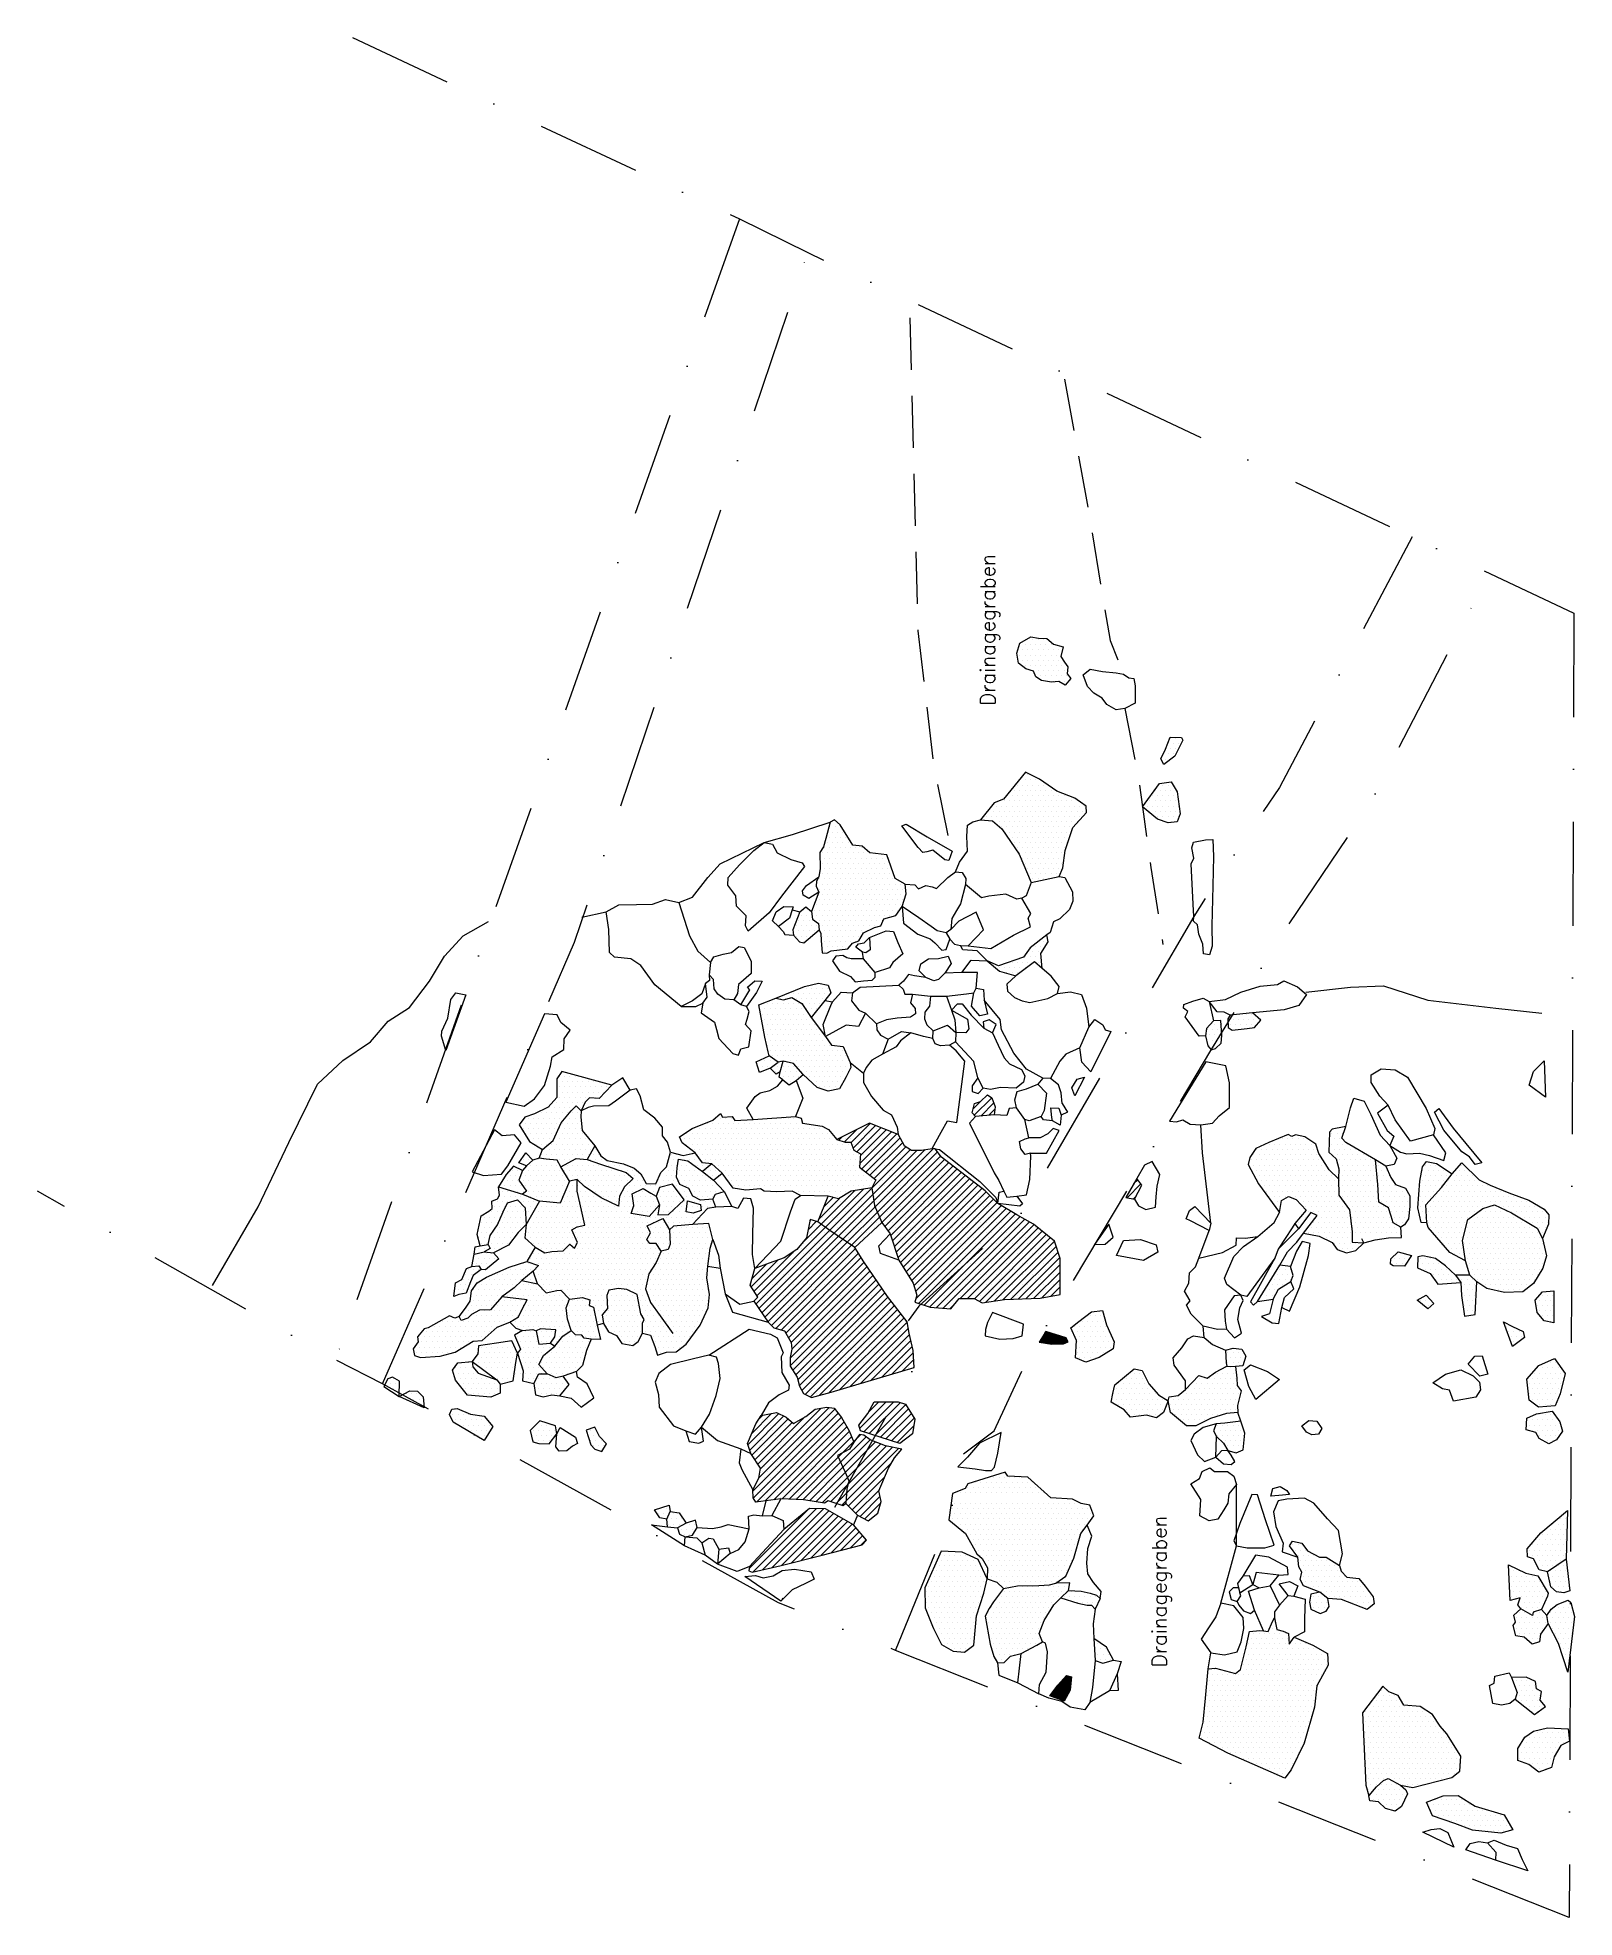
# Model space of a CAD drawing. Header units: metres. Extents: x -1319 to -950, y -1232 to -780.
import ezdxf

# ---------------------------------------------------------------- set-up
doc = ezdxf.new("R2010")
doc.units = ezdxf.units.M
doc.header["$LTSCALE"] = 25
doc.header["$MEASUREMENT"] = 0
doc.linetypes.add('GESTRICHELT', pattern=[0.75, 0.5, -0.25])
doc.linetypes.add('STRICHPUNKTX2', pattern=[2, 1, -0.5, 0, -0.5])
doc.layers.get('0').update_dxf_attribs({"linetype": 'CONTINUOUS'})
for name, color, linetype in [('BEFUND', 1, 'CONTINUOUS'), ('BEFUND_UNSICHER', 1, 'GESTRICHELT'), ('BEFUNDSCHRAFF', 1, 'CONTINUOUS'), ('FEUER', 1, 'CONTINUOUS'), ('GRABUNGSGRENZE', 3, 'STRICHPUNKTX2'), ('KNOCHEN', 2, 'CONTINUOUS'), ('KNOCHENSCHRAFF', 2, 'CONTINUOUS'), ('STEINE', 4, 'CONTINUOUS'), ('STEINESCHRAFF', 4, 'CONTINUOUS')]:
    doc.layers.add(name, color=color, linetype=linetype)
doc.styles.get("Standard").update_dxf_attribs({"font": 'txt.shx'})

msp = doc.modelspace()

# ---------------------------------------------------------------- texts
at = {"layer": 'BEFUNDSCHRAFF'}
for p in [(-1089.09, -940.91), (-1047.84, -1171.91)]:
    msp.add_text('Drainagegraben', height=3.5, rotation=90, dxfattribs=at).set_placement(p)

# ---------------------------------------------------------------- blocks, each defined once
blk = doc.blocks.new('*X1')
at = {"color": 0}
for p, q in [((-1078.28, -1093.84), (-1075.98, -1091.54)), ((-1078.23, -1093.44), (-1076.25, -1091.46)), ((-1077.98, -1093.89), (-1075.71, -1091.62)), ((-1077.68, -1092.53), (-1076.53, -1091.38)), ((-1077.67, -1093.93), (-1075.44, -1091.7)), ((-1077.37, -1093.98), (-1075.17, -1091.78)), ((-1077.14, -1091.63), (-1076.8, -1091.29)), ((-1077.06, -1094.03), (-1074.89, -1091.87)), ((-1076.75, -1094.08), (-1074.62, -1091.95)), ((-1076.45, -1094.13), (-1074.35, -1092.03)), ((-1076.14, -1094.17), (-1074.08, -1092.11)), ((-1075.84, -1094.22), (-1073.81, -1092.19)), ((-1075.53, -1094.27), (-1073.53, -1092.27)), ((-1075.19, -1094.28), (-1073.26, -1092.35)), ((-1074.83, -1094.27), (-1072.99, -1092.44)), ((-1074.47, -1094.26), (-1072.72, -1092.52)), ((-1074.1, -1094.25), (-1072.45, -1092.6)), ((-1073.74, -1094.25), (-1072.18, -1092.68)), ((-1073.38, -1094.24), (-1071.95, -1092.81)), ((-1073.01, -1094.23), (-1071.83, -1093.05)), ((-1072.65, -1094.22), (-1071.72, -1093.28)), ((-1072.01, -1093.93), (-1071.6, -1093.52)), ((-1075.85, -1178.74), (-1071.19, -1174.08)), ((-1075.65, -1178.89), (-1070.91, -1174.15)), ((-1074.81, -1177.34), (-1071.47, -1174)), ((-1073.33, -1175.5), (-1071.76, -1173.93)), ((-1075.39, -1178.98), (-1070.73, -1174.32)), ((-1075.13, -1179.08), (-1070.76, -1174.71)), ((-1074.87, -1179.17), (-1070.8, -1175.09)), ((-1074.61, -1179.26), (-1070.83, -1175.48)), ((-1074.35, -1179.36), (-1070.86, -1175.87)), ((-1074.09, -1179.45), (-1070.89, -1176.25)), ((-1073.83, -1179.54), (-1070.93, -1176.64)), ((-1073.57, -1179.64), (-1070.96, -1177.03)), ((-1073.31, -1179.73), (-1070.99, -1177.41)), ((-1073.05, -1179.82), (-1071.41, -1178.18)), ((-1072.79, -1179.91), (-1071.85, -1178.98)), ((-1072.53, -1180.01), (-1072.3, -1179.78))]:
    blk.add_line(p, q, dxfattribs=at)
blk = doc.blocks.new('*X2')
at = {"color": 0}
for p, q in [((-1094.34, -1037.77), (-1091.91, -1035.34)), ((-1094.07, -1039.27), (-1089.89, -1035.09)), ((-1092.53, -1039.5), (-1089.38, -1036.34)), ((-1090.58, -1039.31), (-1089.12, -1037.85)), ((-1125.25, -1045.7), (-1122.27, -1042.72)), ((-1123.66, -1045.88), (-1119.07, -1041.29)), ((-1123.19, -1047.17), (-1117.8, -1041.79)), ((-1122.33, -1048.08), (-1116.53, -1042.28)), ((-1121.43, -1048.95), (-1115.26, -1042.78)), ((-1126.6, -1045.28), (-1125.83, -1044.51)), ((-1121.58, -1050.87), (-1113.98, -1043.27)), ((-1121.13, -1052.19), (-1112.71, -1043.77)), ((-1120.14, -1052.96), (-1111.9, -1044.73)), ((-1119.14, -1053.73), (-1111.28, -1045.87)), ((-1118.71, -1056.84), (-1109.43, -1047.55)), ((-1118.46, -1058.35), (-1107.79, -1047.69)), ((-1118.21, -1059.87), (-1105.86, -1047.52)), ((-1118.14, -1054.5), (-1110.48, -1046.84)), ((-1117.88, -1061.31), (-1103.86, -1047.29)), ((-1117.35, -1062.55), (-1102.92, -1048.12)), ((-1116.83, -1063.79), (-1102.16, -1049.13)), ((-1116.3, -1065.03), (-1101.23, -1049.96)), ((-1115.54, -1066.04), (-1100.23, -1050.73)), ((-1114.79, -1067.06), (-1099.23, -1051.5)), ((-1114.13, -1068.16), (-1098.23, -1052.27)), ((-1113.69, -1069.5), (-1097.23, -1053.03)), ((-1113.26, -1070.83), (-1096.23, -1053.8)), ((-1112.82, -1072.16), (-1095.23, -1054.57)), ((-1112.38, -1073.49), (-1094.23, -1055.34)), ((-1111.82, -1074.7), (-1093.23, -1056.11)), ((-1057.35, -1059.12), (-1054.04, -1055.8)), ((-1055.78, -1055.78), (-1054.79, -1054.79)), ((-1131.38, -1064.2), (-1126.43, -1059.26)), ((-1130.86, -1065.45), (-1122.78, -1057.37)), ((-1130.24, -1061.29), (-1127.99, -1059.04)), ((-1129.83, -1066.19), (-1120.68, -1057.04)), ((-1128.8, -1066.93), (-1118.71, -1056.84)), ((-1127.75, -1067.65), (-1118.46, -1058.35)), ((-1126.7, -1068.37), (-1118.21, -1059.87)), ((-1125.65, -1069.08), (-1117.88, -1061.31)), ((-1111.15, -1075.8), (-1092.23, -1056.87)), ((-1110.48, -1076.9), (-1091.25, -1057.66)), ((-1109.82, -1078), (-1090.36, -1058.54)), ((-1109.15, -1079.1), (-1089.47, -1059.42)), ((-1108.6, -1080.31), (-1088.58, -1060.29)), ((-1108.17, -1081.66), (-1087.52, -1061)), ((-1055.89, -1059.42), (-1055.08, -1058.62)), ((-1135.68, -1070.27), (-1130.86, -1065.45)), ((-1134.03, -1066.86), (-1131.96, -1064.78)), ((-1133.54, -1064.6), (-1133.32, -1064.37)), ((-1124.6, -1069.8), (-1117.35, -1062.55)), ((-1123.55, -1070.52), (-1116.83, -1063.79)), ((-1108.13, -1083.39), (-1086.41, -1061.66)), ((-1107.48, -1084.5), (-1085.3, -1062.32)), ((-1106.13, -1084.91), (-1084.19, -1062.98)), ((-1104.77, -1085.33), (-1083.07, -1063.62)), ((-1103.18, -1085.5), (-1081.94, -1064.26)), ((-1101.57, -1085.66), (-1080.81, -1064.9)), ((-1097.47, -1083.33), (-1079.71, -1065.57)), ((-1146.56, -1084.69), (-1128.8, -1066.93)), ((-1146.32, -1082.68), (-1129.83, -1066.19)), ((-1145.84, -1085.74), (-1127.75, -1067.65)), ((-1145.12, -1086.79), (-1126.7, -1068.37)), ((-1144.41, -1087.84), (-1125.65, -1069.08)), ((-1143.69, -1088.89), (-1124.6, -1069.8)), ((-1095.69, -1083.31), (-1078.73, -1066.36)), ((-1093.96, -1083.36), (-1077.76, -1067.15)), ((-1092.85, -1084.01), (-1076.78, -1067.95)), ((-1091.34, -1084.27), (-1075.81, -1068.74)), ((-1089.26, -1083.96), (-1074.83, -1069.53)), ((-1147.7, -1080.52), (-1141.29, -1074.11)), ((-1147.01, -1081.6), (-1137.48, -1072.07)), ((-1142.81, -1089.78), (-1123.55, -1070.52)), ((-1141.75, -1090.49), (-1122.59, -1071.33)), ((-1140.39, -1090.89), (-1121.91, -1072.42)), ((-1139.36, -1091.63), (-1121.23, -1073.51)), ((-1138.72, -1092.76), (-1120.55, -1074.59)), ((-1087.18, -1083.65), (-1074.38, -1070.84)), ((-1085.29, -1083.52), (-1073.93, -1072.16)), ((-1083.44, -1083.44), (-1073.48, -1073.48)), ((-1147.49, -1078.55), (-1144.05, -1075.11)), ((-1138.35, -1099.46), (-1117.69, -1078.8)), ((-1138.31, -1097.65), (-1118.41, -1077.75)), ((-1138.08, -1093.88), (-1119.84, -1075.64)), ((-1137.91, -1095.49), (-1119.12, -1076.7)), ((-1081.59, -1083.36), (-1073.42, -1075.18)), ((-1079.74, -1083.28), (-1073.42, -1076.96)), ((-1077.84, -1083.14), (-1073.43, -1078.73)), ((-1137.69, -1100.57), (-1116.98, -1079.85)), ((-1136.99, -1101.63), (-1116.26, -1080.91)), ((-1136.44, -1102.85), (-1115.55, -1081.96)), ((-1136.07, -1104.25), (-1114.82, -1083)), ((-1075.69, -1082.76), (-1073.43, -1080.5)), ((-1073.54, -1082.38), (-1073.44, -1082.28)), ((-1135.49, -1105.44), (-1114.05, -1084)), ((-1134.68, -1106.4), (-1113.28, -1084.99)), ((-1133.51, -1107), (-1112.51, -1085.99)), ((-1131.37, -1106.62), (-1111.73, -1086.99)), ((-1128.91, -1105.93), (-1110.96, -1087.98)), ((-1099.95, -1085.81), (-1098.69, -1084.55)), ((-1126.4, -1105.19), (-1110.2, -1088.99)), ((-1123.89, -1104.44), (-1109.94, -1090.49)), ((-1121.37, -1103.69), (-1109.66, -1091.98)), ((-1118.85, -1102.94), (-1109.34, -1093.43)), ((-1116.33, -1102.19), (-1109.01, -1094.87)), ((-1113.81, -1101.44), (-1108.76, -1096.39)), ((-1111.3, -1100.69), (-1108.65, -1098.05)), ((-1108.78, -1099.94), (-1108.54, -1099.71)), ((-1148.49, -1118.44), (-1141.04, -1110.99)), ((-1147.54, -1115.72), (-1142.79, -1110.97)), ((-1147.3, -1129.63), (-1127.58, -1109.9)), ((-1147.19, -1131.28), (-1126.79, -1110.88)), ((-1145.84, -1126.39), (-1128.95, -1109.5)), ((-1145.49, -1124.28), (-1130.89, -1109.67)), ((-1121.56, -1114.49), (-1115.22, -1108.15)), ((-1120.64, -1115.34), (-1113.44, -1108.14)), ((-1119.54, -1110.7), (-1116.99, -1108.15)), ((-1119.3, -1115.77), (-1111.84, -1108.3)), ((-1117.97, -1116.2), (-1110.54, -1108.77)), ((-1116.63, -1116.63), (-1109.87, -1109.87)), ((-1115.29, -1117.06), (-1109.2, -1110.97)), ((-1148.04, -1119.76), (-1139.83, -1111.54)), ((-1147.5, -1120.98), (-1138.77, -1112.26)), ((-1146.79, -1122.05), (-1137.85, -1113.1)), ((-1146.38, -1132.24), (-1126.01, -1111.87)), ((-1146.09, -1123.11), (-1134.76, -1111.78)), ((-1145.72, -1112.13), (-1144.99, -1111.4)), ((-1144.34, -1131.97), (-1125.37, -1112.99)), ((-1142.28, -1131.67), (-1124.73, -1114.13)), ((-1140.28, -1131.44), (-1124.11, -1115.27)), ((-1113.96, -1117.49), (-1108.53, -1112.07)), ((-1112.62, -1117.92), (-1108.64, -1113.95)), ((-1138.6, -1131.53), (-1123.59, -1116.52)), ((-1126.21, -1122.67), (-1120.07, -1116.53)), ((-1125.65, -1123.88), (-1119.06, -1117.29)), ((-1125.63, -1120.33), (-1123.07, -1117.76)), ((-1125.09, -1125.09), (-1117.78, -1117.78)), ((-1124.93, -1132.01), (-1112.27, -1119.34)), ((-1124.77, -1130.07), (-1113.74, -1119.04)), ((-1124.55, -1126.32), (-1116.51, -1118.27)), ((-1124.39, -1127.92), (-1115.2, -1118.74)), ((-1122.84, -1117.53), (-1121.32, -1116.01)), ((-1136.92, -1131.62), (-1126.77, -1121.46)), ((-1135.24, -1131.7), (-1126.21, -1122.67)), ((-1133.69, -1131.92), (-1125.65, -1123.88)), ((-1126.77, -1121.46), (-1125.63, -1120.33)), ((-1124.36, -1133.2), (-1113.98, -1122.82)), ((-1132.15, -1132.15), (-1125.09, -1125.09)), ((-1130.61, -1132.38), (-1124.55, -1126.32)), ((-1128.58, -1132.12), (-1124.39, -1127.92)), ((-1123.46, -1134.06), (-1115.63, -1126.24)), ((-1127.27, -1132.58), (-1124.77, -1130.07)), ((-1125.96, -1133.03), (-1124.93, -1132.01)), ((-1122.55, -1134.93), (-1116.89, -1129.27)), ((-1121.52, -1135.66), (-1116.7, -1130.84)), ((-1120.37, -1136.28), (-1116.54, -1132.45)), ((-1148.16, -1148.16), (-1133.99, -1133.99)), ((-1147.22, -1148.98), (-1132.02, -1133.79)), ((-1144.94, -1148.48), (-1130.29, -1133.83)), ((-1142.67, -1147.97), (-1129.02, -1134.32)), ((-1140.39, -1147.46), (-1127.9, -1134.97)), ((-1138.01, -1146.85), (-1126.77, -1135.61)), ((-1135.64, -1146.24), (-1125.65, -1136.25)), ((-1133.26, -1145.63), (-1124.52, -1136.89)), ((-1130.88, -1145.02), (-1123.4, -1137.54)), ((-1128.5, -1144.41), (-1122.51, -1138.42)), ((-1126.11, -1143.79), (-1121.71, -1139.38)), ((-1123.73, -1143.17), (-1120.9, -1140.34)), ((-1121.34, -1142.55), (-1120.09, -1141.3))]:
    blk.add_line(p, q, dxfattribs=at)
blk = doc.blocks.new('*X3')
at = {"color": 0}
for p, q in [((-1194.375, -1031.25), (-1194.375, -1031.25)), ((-1194.375, -1033.75), (-1194.375, -1033.75)), ((-1193.75, -1030), (-1193.75, -1030)), ((-1193.75, -1032.5), (-1193.75, -1032.5)), ((-1193.125, -1031.25), (-1193.125, -1031.25)), ((-1193.125, -1033.75), (-1193.125, -1033.75)), ((-1192.5, -1030), (-1192.5, -1030)), ((-1192.5, -1032.5), (-1192.5, -1032.5)), ((-1191.875, -1031.25), (-1191.875, -1031.25)), ((-1191.875, -1033.75), (-1191.875, -1033.75)), ((-1191.25, -1030), (-1191.25, -1030)), ((-1191.25, -1032.5), (-1191.25, -1032.5)), ((-1190.625, -1031.25), (-1190.625, -1031.25)), ((-1190.625, -1033.75), (-1190.625, -1033.75)), ((-1190, -1030), (-1190, -1030)), ((-1190, -1032.5), (-1190, -1032.5)), ((-1189.375, -1031.25), (-1189.375, -1031.25)), ((-1189.375, -1033.75), (-1189.375, -1033.75)), ((-1188.75, -1032.5), (-1188.75, -1032.5)), ((-1188.125, -1031.25), (-1188.125, -1031.25)), ((-1188.125, -1033.75), (-1188.125, -1033.75)), ((-1187.5, -1032.5), (-1187.5, -1032.5)), ((-1186.875, -1031.25), (-1186.875, -1031.25)), ((-1186.875, -1033.75), (-1186.875, -1033.75)), ((-1186.25, -1032.5), (-1186.25, -1032.5)), ((-1185.625, -1031.25), (-1185.625, -1031.25)), ((-1185.625, -1033.75), (-1185.625, -1033.75)), ((-1185, -1032.5), (-1185, -1032.5)), ((-1184.375, -1031.25), (-1184.375, -1031.25)), ((-1184.375, -1033.75), (-1184.375, -1033.75)), ((-1183.75, -1032.5), (-1183.75, -1032.5)), ((-1183.125, -1033.75), (-1183.125, -1033.75)), ((-1182.5, -1032.5), (-1182.5, -1032.5)), ((-1198.125, -1038.75), (-1198.125, -1038.75)), ((-1196.875, -1038.75), (-1196.875, -1038.75)), ((-1196.25, -1037.5), (-1196.25, -1037.5)), ((-1195.625, -1038.75), (-1195.625, -1038.75)), ((-1195, -1037.5), (-1195, -1037.5)), ((-1194.375, -1036.25), (-1194.375, -1036.25)), ((-1194.375, -1038.75), (-1194.375, -1038.75)), ((-1193.75, -1035), (-1193.75, -1035)), ((-1193.75, -1037.5), (-1193.75, -1037.5)), ((-1193.125, -1036.25), (-1193.125, -1036.25)), ((-1193.125, -1038.75), (-1193.125, -1038.75)), ((-1192.5, -1035), (-1192.5, -1035)), ((-1192.5, -1037.5), (-1192.5, -1037.5)), ((-1191.875, -1036.25), (-1191.875, -1036.25)), ((-1191.875, -1038.75), (-1191.875, -1038.75)), ((-1191.25, -1035), (-1191.25, -1035)), ((-1191.25, -1037.5), (-1191.25, -1037.5)), ((-1190.625, -1036.25), (-1190.625, -1036.25)), ((-1190.625, -1038.75), (-1190.625, -1038.75)), ((-1190, -1035), (-1190, -1035)), ((-1190, -1037.5), (-1190, -1037.5)), ((-1189.375, -1036.25), (-1189.375, -1036.25)), ((-1189.375, -1038.75), (-1189.375, -1038.75)), ((-1188.75, -1035), (-1188.75, -1035)), ((-1188.75, -1037.5), (-1188.75, -1037.5)), ((-1188.125, -1036.25), (-1188.125, -1036.25)), ((-1187.5, -1035), (-1187.5, -1035)), ((-1186.25, -1035), (-1186.25, -1035)), ((-1185, -1035), (-1185, -1035)), ((-1203.125, -1041.25), (-1203.125, -1041.25)), ((-1202.5, -1042.5), (-1202.5, -1042.5)), ((-1201.875, -1041.25), (-1201.875, -1041.25)), ((-1201.25, -1040), (-1201.25, -1040)), ((-1201.25, -1042.5), (-1201.25, -1042.5)), ((-1200.625, -1041.25), (-1200.625, -1041.25)), ((-1200, -1040), (-1200, -1040)), ((-1200, -1042.5), (-1200, -1042.5)), ((-1199.375, -1041.25), (-1199.375, -1041.25)), ((-1198.75, -1040), (-1198.75, -1040)), ((-1198.75, -1042.5), (-1198.75, -1042.5)), ((-1198.125, -1041.25), (-1198.125, -1041.25)), ((-1197.5, -1040), (-1197.5, -1040)), ((-1197.5, -1042.5), (-1197.5, -1042.5)), ((-1196.875, -1041.25), (-1196.875, -1041.25)), ((-1196.25, -1040), (-1196.25, -1040)), ((-1196.25, -1042.5), (-1196.25, -1042.5)), ((-1195.625, -1041.25), (-1195.625, -1041.25)), ((-1195, -1040), (-1195, -1040)), ((-1195, -1042.5), (-1195, -1042.5)), ((-1194.375, -1041.25), (-1194.375, -1041.25)), ((-1193.75, -1040), (-1193.75, -1040)), ((-1193.75, -1042.5), (-1193.75, -1042.5)), ((-1193.125, -1041.25), (-1193.125, -1041.25)), ((-1192.5, -1040), (-1192.5, -1040)), ((-1192.5, -1042.5), (-1192.5, -1042.5)), ((-1191.875, -1041.25), (-1191.875, -1041.25)), ((-1191.25, -1040), (-1191.25, -1040)), ((-1191.25, -1042.5), (-1191.25, -1042.5)), ((-1190.625, -1041.25), (-1190.625, -1041.25)), ((-1190, -1040), (-1190, -1040)), ((-1190, -1042.5), (-1190, -1042.5)), ((-1189.375, -1041.25), (-1189.375, -1041.25)), ((-1188.75, -1040), (-1188.75, -1040)), ((-1188.75, -1042.5), (-1188.75, -1042.5)), ((-1161.25, -1042.5), (-1161.25, -1042.5)), ((-1160, -1042.5), (-1160, -1042.5)), ((-1158.75, -1042.5), (-1158.75, -1042.5)), ((-1158.125, -1041.25), (-1158.125, -1041.25)), ((-1157.5, -1042.5), (-1157.5, -1042.5)), ((-1156.875, -1041.25), (-1156.875, -1041.25)), ((-1156.25, -1040), (-1156.25, -1040)), ((-1156.25, -1042.5), (-1156.25, -1042.5)), ((-1155.625, -1041.25), (-1155.625, -1041.25)), ((-1155, -1040), (-1155, -1040)), ((-1155, -1042.5), (-1155, -1042.5)), ((-1154.375, -1041.25), (-1154.375, -1041.25)), ((-1153.75, -1040), (-1153.75, -1040)), ((-1153.75, -1042.5), (-1153.75, -1042.5)), ((-1153.125, -1041.25), (-1153.125, -1041.25)), ((-1152.5, -1040), (-1152.5, -1040)), ((-1152.5, -1042.5), (-1152.5, -1042.5)), ((-1151.875, -1041.25), (-1151.875, -1041.25)), ((-1151.25, -1042.5), (-1151.25, -1042.5)), ((-1150.625, -1041.25), (-1150.625, -1041.25)), ((-1150, -1042.5), (-1150, -1042.5)), ((-1149.375, -1041.25), (-1149.375, -1041.25)), ((-1148.75, -1042.5), (-1148.75, -1042.5)), ((-1148.125, -1041.25), (-1148.125, -1041.25)), ((-1147.5, -1042.5), (-1147.5, -1042.5)), ((-1146.875, -1041.25), (-1146.875, -1041.25)), ((-1146.25, -1042.5), (-1146.25, -1042.5)), ((-1145.625, -1041.25), (-1145.625, -1041.25)), ((-1145, -1042.5), (-1145, -1042.5)), ((-1144.375, -1041.25), (-1144.375, -1041.25)), ((-1143.75, -1042.5), (-1143.75, -1042.5)), ((-1143.125, -1041.25), (-1143.125, -1041.25)), ((-1142.5, -1040), (-1142.5, -1040)), ((-1142.5, -1042.5), (-1142.5, -1042.5)), ((-1141.875, -1041.25), (-1141.875, -1041.25)), ((-1141.25, -1040), (-1141.25, -1040)), ((-1141.25, -1042.5), (-1141.25, -1042.5)), ((-1140.625, -1041.25), (-1140.625, -1041.25)), ((-1140, -1040), (-1140, -1040)), ((-1140, -1042.5), (-1140, -1042.5)), ((-1139.375, -1041.25), (-1139.375, -1041.25)), ((-1138.75, -1040), (-1138.75, -1040)), ((-1138.75, -1042.5), (-1138.75, -1042.5)), ((-1138.125, -1041.25), (-1138.125, -1041.25)), ((-1137.5, -1040), (-1137.5, -1040)), ((-1137.5, -1042.5), (-1137.5, -1042.5)), ((-1136.875, -1041.25), (-1136.875, -1041.25)), ((-1136.25, -1040), (-1136.25, -1040)), ((-1136.25, -1042.5), (-1136.25, -1042.5)), ((-1135.625, -1041.25), (-1135.625, -1041.25)), ((-1135, -1042.5), (-1135, -1042.5)), ((-1133.75, -1042.5), (-1133.75, -1042.5)), ((-1132.5, -1042.5), (-1132.5, -1042.5)), ((-1131.25, -1042.5), (-1131.25, -1042.5)), ((-1130, -1042.5), (-1130, -1042.5)), ((-1201.875, -1043.75), (-1201.875, -1043.75)), ((-1201.25, -1045), (-1201.25, -1045)), ((-1200.625, -1043.75), (-1200.625, -1043.75)), ((-1200, -1045), (-1200, -1045)), ((-1199.375, -1043.75), (-1199.375, -1043.75)), ((-1199.375, -1046.25), (-1199.375, -1046.25)), ((-1198.75, -1045), (-1198.75, -1045)), ((-1198.125, -1043.75), (-1198.125, -1043.75)), ((-1198.125, -1046.25), (-1198.125, -1046.25)), ((-1197.5, -1045), (-1197.5, -1045)), ((-1197.5, -1047.5), (-1197.5, -1047.5)), ((-1196.875, -1043.75), (-1196.875, -1043.75)), ((-1196.875, -1046.25), (-1196.875, -1046.25)), ((-1196.25, -1045), (-1196.25, -1045)), ((-1196.25, -1047.5), (-1196.25, -1047.5)), ((-1195.625, -1043.75), (-1195.625, -1043.75)), ((-1195.625, -1046.25), (-1195.625, -1046.25)), ((-1195, -1045), (-1195, -1045)), ((-1195, -1047.5), (-1195, -1047.5)), ((-1194.375, -1043.75), (-1194.375, -1043.75)), ((-1194.375, -1046.25), (-1194.375, -1046.25)), ((-1193.75, -1045), (-1193.75, -1045)), ((-1193.75, -1047.5), (-1193.75, -1047.5)), ((-1193.125, -1043.75), (-1193.125, -1043.75)), ((-1193.125, -1046.25), (-1193.125, -1046.25)), ((-1192.5, -1045), (-1192.5, -1045)), ((-1192.5, -1047.5), (-1192.5, -1047.5)), ((-1191.875, -1043.75), (-1191.875, -1043.75)), ((-1191.875, -1046.25), (-1191.875, -1046.25)), ((-1191.25, -1045), (-1191.25, -1045)), ((-1191.25, -1047.5), (-1191.25, -1047.5)), ((-1190.625, -1043.75), (-1190.625, -1043.75)), ((-1190.625, -1046.25), (-1190.625, -1046.25)), ((-1190, -1045), (-1190, -1045)), ((-1190, -1047.5), (-1190, -1047.5)), ((-1189.375, -1043.75), (-1189.375, -1043.75)), ((-1189.375, -1046.25), (-1189.375, -1046.25)), ((-1188.75, -1045), (-1188.75, -1045)), ((-1188.75, -1047.5), (-1188.75, -1047.5)), ((-1188.125, -1043.75), (-1188.125, -1043.75)), ((-1188.125, -1046.25), (-1188.125, -1046.25)), ((-1187.5, -1045), (-1187.5, -1045)), ((-1187.5, -1047.5), (-1187.5, -1047.5)), ((-1186.875, -1046.25), (-1186.875, -1046.25)), ((-1186.25, -1047.5), (-1186.25, -1047.5)), ((-1185.625, -1046.25), (-1185.625, -1046.25)), ((-1185, -1047.5), (-1185, -1047.5)), ((-1163.75, -1045), (-1163.75, -1045)), ((-1163.125, -1043.75), (-1163.125, -1043.75)), ((-1163.125, -1046.25), (-1163.125, -1046.25)), ((-1162.5, -1045), (-1162.5, -1045)), ((-1161.875, -1043.75), (-1161.875, -1043.75)), ((-1161.875, -1046.25), (-1161.875, -1046.25)), ((-1161.25, -1045), (-1161.25, -1045)), ((-1161.25, -1047.5), (-1161.25, -1047.5)), ((-1160.625, -1043.75), (-1160.625, -1043.75)), ((-1160.625, -1046.25), (-1160.625, -1046.25)), ((-1160, -1045), (-1160, -1045)), ((-1160, -1047.5), (-1160, -1047.5)), ((-1159.375, -1043.75), (-1159.375, -1043.75)), ((-1159.375, -1046.25), (-1159.375, -1046.25)), ((-1158.75, -1045), (-1158.75, -1045)), ((-1158.75, -1047.5), (-1158.75, -1047.5)), ((-1158.125, -1043.75), (-1158.125, -1043.75)), ((-1158.125, -1046.25), (-1158.125, -1046.25)), ((-1157.5, -1045), (-1157.5, -1045)), ((-1157.5, -1047.5), (-1157.5, -1047.5)), ((-1156.875, -1043.75), (-1156.875, -1043.75)), ((-1156.875, -1046.25), (-1156.875, -1046.25)), ((-1156.25, -1045), (-1156.25, -1045)), ((-1156.25, -1047.5), (-1156.25, -1047.5)), ((-1155.625, -1043.75), (-1155.625, -1043.75)), ((-1155.625, -1046.25), (-1155.625, -1046.25)), ((-1155, -1045), (-1155, -1045)), ((-1155, -1047.5), (-1155, -1047.5)), ((-1154.375, -1043.75), (-1154.375, -1043.75)), ((-1154.375, -1046.25), (-1154.375, -1046.25)), ((-1153.75, -1045), (-1153.75, -1045)), ((-1153.75, -1047.5), (-1153.75, -1047.5)), ((-1153.125, -1043.75), (-1153.125, -1043.75)), ((-1153.125, -1046.25), (-1153.125, -1046.25)), ((-1152.5, -1045), (-1152.5, -1045)), ((-1152.5, -1047.5), (-1152.5, -1047.5)), ((-1151.875, -1043.75), (-1151.875, -1043.75)), ((-1151.875, -1046.25), (-1151.875, -1046.25)), ((-1151.25, -1045), (-1151.25, -1045)), ((-1151.25, -1047.5), (-1151.25, -1047.5)), ((-1150.625, -1043.75), (-1150.625, -1043.75)), ((-1150.625, -1046.25), (-1150.625, -1046.25)), ((-1150, -1045), (-1150, -1045)), ((-1150, -1047.5), (-1150, -1047.5)), ((-1149.375, -1043.75), (-1149.375, -1043.75)), ((-1149.375, -1046.25), (-1149.375, -1046.25)), ((-1148.75, -1045), (-1148.75, -1045)), ((-1148.75, -1047.5), (-1148.75, -1047.5)), ((-1148.125, -1043.75), (-1148.125, -1043.75)), ((-1148.125, -1046.25), (-1148.125, -1046.25)), ((-1147.5, -1045), (-1147.5, -1045)), ((-1147.5, -1047.5), (-1147.5, -1047.5)), ((-1146.875, -1043.75), (-1146.875, -1043.75)), ((-1146.875, -1046.25), (-1146.875, -1046.25)), ((-1146.25, -1045), (-1146.25, -1045)), ((-1146.25, -1047.5), (-1146.25, -1047.5)), ((-1145.625, -1043.75), (-1145.625, -1043.75)), ((-1145.625, -1046.25), (-1145.625, -1046.25)), ((-1145, -1045), (-1145, -1045)), ((-1145, -1047.5), (-1145, -1047.5)), ((-1144.375, -1043.75), (-1144.375, -1043.75)), ((-1144.375, -1046.25), (-1144.375, -1046.25)), ((-1143.75, -1045), (-1143.75, -1045)), ((-1143.75, -1047.5), (-1143.75, -1047.5)), ((-1143.125, -1043.75), (-1143.125, -1043.75)), ((-1143.125, -1046.25), (-1143.125, -1046.25)), ((-1142.5, -1045), (-1142.5, -1045)), ((-1142.5, -1047.5), (-1142.5, -1047.5)), ((-1141.875, -1043.75), (-1141.875, -1043.75)), ((-1141.875, -1046.25), (-1141.875, -1046.25)), ((-1141.25, -1045), (-1141.25, -1045)), ((-1141.25, -1047.5), (-1141.25, -1047.5)), ((-1140.625, -1043.75), (-1140.625, -1043.75)), ((-1140.625, -1046.25), (-1140.625, -1046.25)), ((-1140, -1045), (-1140, -1045)), ((-1140, -1047.5), (-1140, -1047.5)), ((-1139.375, -1043.75), (-1139.375, -1043.75)), ((-1139.375, -1046.25), (-1139.375, -1046.25)), ((-1138.75, -1045), (-1138.75, -1045)), ((-1138.75, -1047.5), (-1138.75, -1047.5)), ((-1138.125, -1043.75), (-1138.125, -1043.75)), ((-1138.125, -1046.25), (-1138.125, -1046.25)), ((-1137.5, -1045), (-1137.5, -1045)), ((-1137.5, -1047.5), (-1137.5, -1047.5)), ((-1136.875, -1043.75), (-1136.875, -1043.75)), ((-1136.875, -1046.25), (-1136.875, -1046.25)), ((-1136.25, -1045), (-1136.25, -1045)), ((-1136.25, -1047.5), (-1136.25, -1047.5)), ((-1135.625, -1043.75), (-1135.625, -1043.75)), ((-1135.625, -1046.25), (-1135.625, -1046.25)), ((-1135, -1045), (-1135, -1045)), ((-1135, -1047.5), (-1135, -1047.5)), ((-1134.375, -1043.75), (-1134.375, -1043.75)), ((-1134.375, -1046.25), (-1134.375, -1046.25)), ((-1133.75, -1045), (-1133.75, -1045)), ((-1133.75, -1047.5), (-1133.75, -1047.5)), ((-1133.125, -1043.75), (-1133.125, -1043.75)), ((-1133.125, -1046.25), (-1133.125, -1046.25)), ((-1132.5, -1045), (-1132.5, -1045)), ((-1132.5, -1047.5), (-1132.5, -1047.5)), ((-1131.875, -1043.75), (-1131.875, -1043.75)), ((-1131.875, -1046.25), (-1131.875, -1046.25)), ((-1131.25, -1045), (-1131.25, -1045)), ((-1131.25, -1047.5), (-1131.25, -1047.5)), ((-1130.625, -1043.75), (-1130.625, -1043.75)), ((-1130.625, -1046.25), (-1130.625, -1046.25)), ((-1130, -1045), (-1130, -1045)), ((-1130, -1047.5), (-1130, -1047.5)), ((-1129.375, -1043.75), (-1129.375, -1043.75)), ((-1129.375, -1046.25), (-1129.375, -1046.25)), ((-1128.75, -1045), (-1128.75, -1045)), ((-1128.75, -1047.5), (-1128.75, -1047.5)), ((-1128.125, -1046.25), (-1128.125, -1046.25)), ((-1127.5, -1045), (-1127.5, -1045)), ((-1127.5, -1047.5), (-1127.5, -1047.5)), ((-1126.875, -1046.25), (-1126.875, -1046.25)), ((-1126.25, -1047.5), (-1126.25, -1047.5)), ((-1125.625, -1046.25), (-1125.625, -1046.25)), ((-1125, -1047.5), (-1125, -1047.5)), ((-1124.375, -1046.25), (-1124.375, -1046.25)), ((-1123.75, -1047.5), (-1123.75, -1047.5)), ((-1202.5, -1050), (-1202.5, -1050)), ((-1201.875, -1048.75), (-1201.875, -1048.75)), ((-1201.875, -1051.25), (-1201.875, -1051.25)), ((-1201.25, -1050), (-1201.25, -1050)), ((-1200.625, -1051.25), (-1200.625, -1051.25)), ((-1199.375, -1051.25), (-1199.375, -1051.25)), ((-1198.75, -1050), (-1198.75, -1050)), ((-1198.125, -1048.75), (-1198.125, -1048.75)), ((-1198.125, -1051.25), (-1198.125, -1051.25)), ((-1197.5, -1050), (-1197.5, -1050)), ((-1196.875, -1048.75), (-1196.875, -1048.75)), ((-1196.875, -1051.25), (-1196.875, -1051.25)), ((-1196.25, -1050), (-1196.25, -1050)), ((-1195.625, -1048.75), (-1195.625, -1048.75)), ((-1195.625, -1051.25), (-1195.625, -1051.25)), ((-1195, -1050), (-1195, -1050)), ((-1194.375, -1048.75), (-1194.375, -1048.75)), ((-1194.375, -1051.25), (-1194.375, -1051.25)), ((-1193.75, -1050), (-1193.75, -1050)), ((-1193.125, -1048.75), (-1193.125, -1048.75)), ((-1193.125, -1051.25), (-1193.125, -1051.25)), ((-1192.5, -1050), (-1192.5, -1050)), ((-1191.875, -1048.75), (-1191.875, -1048.75)), ((-1191.875, -1051.25), (-1191.875, -1051.25)), ((-1191.25, -1050), (-1191.25, -1050)), ((-1190.625, -1048.75), (-1190.625, -1048.75)), ((-1190.625, -1051.25), (-1190.625, -1051.25)), ((-1190, -1050), (-1190, -1050)), ((-1189.375, -1048.75), (-1189.375, -1048.75)), ((-1189.375, -1051.25), (-1189.375, -1051.25)), ((-1188.75, -1050), (-1188.75, -1050)), ((-1188.125, -1048.75), (-1188.125, -1048.75)), ((-1188.125, -1051.25), (-1188.125, -1051.25)), ((-1187.5, -1050), (-1187.5, -1050)), ((-1186.875, -1048.75), (-1186.875, -1048.75)), ((-1186.875, -1051.25), (-1186.875, -1051.25)), ((-1186.25, -1050), (-1186.25, -1050)), ((-1185.625, -1048.75), (-1185.625, -1048.75)), ((-1185.625, -1051.25), (-1185.625, -1051.25)), ((-1185, -1050), (-1185, -1050)), ((-1184.375, -1048.75), (-1184.375, -1048.75)), ((-1184.375, -1051.25), (-1184.375, -1051.25)), ((-1183.75, -1050), (-1183.75, -1050)), ((-1183.125, -1051.25), (-1183.125, -1051.25)), ((-1181.875, -1051.25), (-1181.875, -1051.25)), ((-1180.625, -1051.25), (-1180.625, -1051.25)), ((-1179.375, -1051.25), (-1179.375, -1051.25)), ((-1178.125, -1051.25), (-1178.125, -1051.25)), ((-1167.5, -1050), (-1167.5, -1050)), ((-1166.875, -1048.75), (-1166.875, -1048.75)), ((-1166.875, -1051.25), (-1166.875, -1051.25)), ((-1166.25, -1050), (-1166.25, -1050)), ((-1165.625, -1048.75), (-1165.625, -1048.75)), ((-1165.625, -1051.25), (-1165.625, -1051.25)), ((-1165, -1050), (-1165, -1050)), ((-1164.375, -1051.25), (-1164.375, -1051.25)), ((-1163.75, -1050), (-1163.75, -1050)), ((-1163.125, -1051.25), (-1163.125, -1051.25)), ((-1162.5, -1050), (-1162.5, -1050)), ((-1161.875, -1048.75), (-1161.875, -1048.75)), ((-1161.875, -1051.25), (-1161.875, -1051.25)), ((-1161.25, -1050), (-1161.25, -1050)), ((-1160.625, -1048.75), (-1160.625, -1048.75)), ((-1160.625, -1051.25), (-1160.625, -1051.25)), ((-1160, -1050), (-1160, -1050)), ((-1159.375, -1048.75), (-1159.375, -1048.75)), ((-1159.375, -1051.25), (-1159.375, -1051.25)), ((-1158.75, -1050), (-1158.75, -1050)), ((-1158.125, -1048.75), (-1158.125, -1048.75)), ((-1158.125, -1051.25), (-1158.125, -1051.25)), ((-1157.5, -1050), (-1157.5, -1050)), ((-1156.875, -1048.75), (-1156.875, -1048.75)), ((-1156.875, -1051.25), (-1156.875, -1051.25)), ((-1156.25, -1050), (-1156.25, -1050)), ((-1155.625, -1048.75), (-1155.625, -1048.75)), ((-1155.625, -1051.25), (-1155.625, -1051.25)), ((-1155, -1050), (-1155, -1050)), ((-1154.375, -1048.75), (-1154.375, -1048.75)), ((-1154.375, -1051.25), (-1154.375, -1051.25)), ((-1153.75, -1050), (-1153.75, -1050)), ((-1153.125, -1048.75), (-1153.125, -1048.75)), ((-1153.125, -1051.25), (-1153.125, -1051.25)), ((-1152.5, -1050), (-1152.5, -1050)), ((-1151.875, -1048.75), (-1151.875, -1048.75)), ((-1151.875, -1051.25), (-1151.875, -1051.25)), ((-1151.25, -1050), (-1151.25, -1050)), ((-1150.625, -1048.75), (-1150.625, -1048.75)), ((-1150.625, -1051.25), (-1150.625, -1051.25)), ((-1150, -1050), (-1150, -1050)), ((-1149.375, -1048.75), (-1149.375, -1048.75)), ((-1149.375, -1051.25), (-1149.375, -1051.25)), ((-1148.75, -1050), (-1148.75, -1050)), ((-1148.125, -1048.75), (-1148.125, -1048.75)), ((-1148.125, -1051.25), (-1148.125, -1051.25)), ((-1147.5, -1050), (-1147.5, -1050)), ((-1146.875, -1048.75), (-1146.875, -1048.75)), ((-1146.875, -1051.25), (-1146.875, -1051.25)), ((-1146.25, -1050), (-1146.25, -1050)), ((-1145.625, -1048.75), (-1145.625, -1048.75)), ((-1145.625, -1051.25), (-1145.625, -1051.25)), ((-1145, -1050), (-1145, -1050)), ((-1144.375, -1048.75), (-1144.375, -1048.75)), ((-1144.375, -1051.25), (-1144.375, -1051.25)), ((-1143.75, -1050), (-1143.75, -1050)), ((-1143.125, -1048.75), (-1143.125, -1048.75)), ((-1143.125, -1051.25), (-1143.125, -1051.25)), ((-1142.5, -1050), (-1142.5, -1050)), ((-1141.875, -1048.75), (-1141.875, -1048.75)), ((-1141.875, -1051.25), (-1141.875, -1051.25)), ((-1141.25, -1050), (-1141.25, -1050)), ((-1140.625, -1048.75), (-1140.625, -1048.75)), ((-1140.625, -1051.25), (-1140.625, -1051.25)), ((-1140, -1050), (-1140, -1050)), ((-1139.375, -1048.75), (-1139.375, -1048.75)), ((-1139.375, -1051.25), (-1139.375, -1051.25)), ((-1138.75, -1050), (-1138.75, -1050)), ((-1138.125, -1048.75), (-1138.125, -1048.75)), ((-1138.125, -1051.25), (-1138.125, -1051.25)), ((-1137.5, -1050), (-1137.5, -1050)), ((-1136.875, -1048.75), (-1136.875, -1048.75)), ((-1136.875, -1051.25), (-1136.875, -1051.25)), ((-1136.25, -1050), (-1136.25, -1050)), ((-1135.625, -1048.75), (-1135.625, -1048.75)), ((-1135.625, -1051.25), (-1135.625, -1051.25)), ((-1135, -1050), (-1135, -1050)), ((-1134.375, -1048.75), (-1134.375, -1048.75)), ((-1134.375, -1051.25), (-1134.375, -1051.25)), ((-1133.75, -1050), (-1133.75, -1050)), ((-1133.125, -1048.75), (-1133.125, -1048.75)), ((-1133.125, -1051.25), (-1133.125, -1051.25)), ((-1132.5, -1050), (-1132.5, -1050)), ((-1131.875, -1048.75), (-1131.875, -1048.75)), ((-1131.875, -1051.25), (-1131.875, -1051.25)), ((-1131.25, -1050), (-1131.25, -1050)), ((-1130.625, -1048.75), (-1130.625, -1048.75)), ((-1130.625, -1051.25), (-1130.625, -1051.25)), ((-1130, -1050), (-1130, -1050)), ((-1129.375, -1048.75), (-1129.375, -1048.75)), ((-1129.375, -1051.25), (-1129.375, -1051.25)), ((-1128.75, -1050), (-1128.75, -1050)), ((-1128.125, -1048.75), (-1128.125, -1048.75)), ((-1128.125, -1051.25), (-1128.125, -1051.25)), ((-1127.5, -1050), (-1127.5, -1050)), ((-1126.875, -1048.75), (-1126.875, -1048.75)), ((-1126.875, -1051.25), (-1126.875, -1051.25)), ((-1126.25, -1050), (-1126.25, -1050)), ((-1125.625, -1048.75), (-1125.625, -1048.75)), ((-1125.625, -1051.25), (-1125.625, -1051.25)), ((-1125, -1050), (-1125, -1050)), ((-1124.375, -1048.75), (-1124.375, -1048.75)), ((-1124.375, -1051.25), (-1124.375, -1051.25)), ((-1123.75, -1050), (-1123.75, -1050)), ((-1123.125, -1048.75), (-1123.125, -1048.75)), ((-1123.125, -1051.25), (-1123.125, -1051.25)), ((-1122.5, -1050), (-1122.5, -1050)), ((-1121.875, -1048.75), (-1121.875, -1048.75)), ((-1121.875, -1051.25), (-1121.875, -1051.25)), ((-1208.125, -1056.25), (-1208.125, -1056.25)), ((-1206.875, -1056.25), (-1206.875, -1056.25)), ((-1206.25, -1055), (-1206.25, -1055)), ((-1205.625, -1053.75), (-1205.625, -1053.75)), ((-1205.625, -1056.25), (-1205.625, -1056.25)), ((-1205, -1052.5), (-1205, -1052.5)), ((-1205, -1055), (-1205, -1055)), ((-1204.375, -1053.75), (-1204.375, -1053.75)), ((-1204.375, -1056.25), (-1204.375, -1056.25)), ((-1203.75, -1052.5), (-1203.75, -1052.5)), ((-1203.75, -1055), (-1203.75, -1055)), ((-1203.125, -1053.75), (-1203.125, -1053.75)), ((-1203.125, -1056.25), (-1203.125, -1056.25)), ((-1202.5, -1052.5), (-1202.5, -1052.5)), ((-1202.5, -1055), (-1202.5, -1055)), ((-1201.875, -1053.75), (-1201.875, -1053.75)), ((-1201.875, -1056.25), (-1201.875, -1056.25)), ((-1201.25, -1052.5), (-1201.25, -1052.5)), ((-1201.25, -1055), (-1201.25, -1055)), ((-1200.625, -1053.75), (-1200.625, -1053.75)), ((-1200.625, -1056.25), (-1200.625, -1056.25)), ((-1200, -1052.5), (-1200, -1052.5)), ((-1200, -1055), (-1200, -1055)), ((-1199.375, -1053.75), (-1199.375, -1053.75)), ((-1199.375, -1056.25), (-1199.375, -1056.25)), ((-1198.75, -1052.5), (-1198.75, -1052.5)), ((-1198.75, -1055), (-1198.75, -1055)), ((-1198.125, -1053.75), (-1198.125, -1053.75)), ((-1198.125, -1056.25), (-1198.125, -1056.25)), ((-1197.5, -1052.5), (-1197.5, -1052.5)), ((-1197.5, -1055), (-1197.5, -1055)), ((-1196.875, -1053.75), (-1196.875, -1053.75)), ((-1196.875, -1056.25), (-1196.875, -1056.25)), ((-1196.25, -1052.5), (-1196.25, -1052.5)), ((-1196.25, -1055), (-1196.25, -1055)), ((-1195.625, -1053.75), (-1195.625, -1053.75)), ((-1195.625, -1056.25), (-1195.625, -1056.25)), ((-1195, -1052.5), (-1195, -1052.5)), ((-1195, -1055), (-1195, -1055)), ((-1194.375, -1053.75), (-1194.375, -1053.75)), ((-1194.375, -1056.25), (-1194.375, -1056.25)), ((-1193.75, -1052.5), (-1193.75, -1052.5)), ((-1193.75, -1055), (-1193.75, -1055)), ((-1193.125, -1053.75), (-1193.125, -1053.75)), ((-1193.125, -1056.25), (-1193.125, -1056.25)), ((-1192.5, -1052.5), (-1192.5, -1052.5)), ((-1192.5, -1055), (-1192.5, -1055)), ((-1191.875, -1053.75), (-1191.875, -1053.75)), ((-1191.875, -1056.25), (-1191.875, -1056.25)), ((-1191.25, -1052.5), (-1191.25, -1052.5)), ((-1191.25, -1055), (-1191.25, -1055)), ((-1190.625, -1053.75), (-1190.625, -1053.75)), ((-1190.625, -1056.25), (-1190.625, -1056.25)), ((-1190, -1052.5), (-1190, -1052.5)), ((-1190, -1055), (-1190, -1055)), ((-1189.375, -1053.75), (-1189.375, -1053.75)), ((-1189.375, -1056.25), (-1189.375, -1056.25)), ((-1188.75, -1052.5), (-1188.75, -1052.5)), ((-1188.75, -1055), (-1188.75, -1055)), ((-1188.125, -1053.75), (-1188.125, -1053.75)), ((-1188.125, -1056.25), (-1188.125, -1056.25)), ((-1187.5, -1052.5), (-1187.5, -1052.5)), ((-1187.5, -1055), (-1187.5, -1055)), ((-1186.875, -1053.75), (-1186.875, -1053.75)), ((-1186.875, -1056.25), (-1186.875, -1056.25)), ((-1186.25, -1052.5), (-1186.25, -1052.5)), ((-1186.25, -1055), (-1186.25, -1055)), ((-1185.625, -1053.75), (-1185.625, -1053.75)), ((-1185.625, -1056.25), (-1185.625, -1056.25)), ((-1185, -1052.5), (-1185, -1052.5)), ((-1185, -1055), (-1185, -1055)), ((-1184.375, -1053.75), (-1184.375, -1053.75)), ((-1184.375, -1056.25), (-1184.375, -1056.25)), ((-1183.75, -1052.5), (-1183.75, -1052.5)), ((-1183.75, -1055), (-1183.75, -1055)), ((-1183.125, -1053.75), (-1183.125, -1053.75)), ((-1183.125, -1056.25), (-1183.125, -1056.25)), ((-1182.5, -1052.5), (-1182.5, -1052.5)), ((-1182.5, -1055), (-1182.5, -1055)), ((-1181.875, -1053.75), (-1181.875, -1053.75)), ((-1181.875, -1056.25), (-1181.875, -1056.25)), ((-1181.25, -1052.5), (-1181.25, -1052.5)), ((-1181.25, -1055), (-1181.25, -1055)), ((-1180.625, -1053.75), (-1180.625, -1053.75)), ((-1180.625, -1056.25), (-1180.625, -1056.25)), ((-1180, -1052.5), (-1180, -1052.5)), ((-1180, -1055), (-1180, -1055)), ((-1179.375, -1053.75), (-1179.375, -1053.75)), ((-1179.375, -1056.25), (-1179.375, -1056.25)), ((-1178.75, -1052.5), (-1178.75, -1052.5)), ((-1178.75, -1055), (-1178.75, -1055)), ((-1178.125, -1053.75), (-1178.125, -1053.75)), ((-1178.125, -1056.25), (-1178.125, -1056.25)), ((-1177.5, -1052.5), (-1177.5, -1052.5)), ((-1177.5, -1055), (-1177.5, -1055)), ((-1176.875, -1053.75), (-1176.875, -1053.75)), ((-1176.875, -1056.25), (-1176.875, -1056.25)), ((-1176.25, -1052.5), (-1176.25, -1052.5)), ((-1176.25, -1055), (-1176.25, -1055)), ((-1175.625, -1053.75), (-1175.625, -1053.75)), ((-1175.625, -1056.25), (-1175.625, -1056.25)), ((-1175, -1055), (-1175, -1055)), ((-1174.375, -1053.75), (-1174.375, -1053.75)), ((-1174.375, -1056.25), (-1174.375, -1056.25)), ((-1173.75, -1055), (-1173.75, -1055)), ((-1173.125, -1056.25), (-1173.125, -1056.25)), ((-1171.875, -1056.25), (-1171.875, -1056.25)), ((-1170.625, -1056.25), (-1170.625, -1056.25)), ((-1170, -1055), (-1170, -1055)), ((-1169.375, -1053.75), (-1169.375, -1053.75)), ((-1169.375, -1056.25), (-1169.375, -1056.25)), ((-1168.75, -1052.5), (-1168.75, -1052.5)), ((-1168.75, -1055), (-1168.75, -1055)), ((-1168.125, -1053.75), (-1168.125, -1053.75)), ((-1167.5, -1052.5), (-1167.5, -1052.5)), ((-1167.5, -1055), (-1167.5, -1055)), ((-1166.875, -1053.75), (-1166.875, -1053.75)), ((-1166.25, -1052.5), (-1166.25, -1052.5)), ((-1166.25, -1055), (-1166.25, -1055)), ((-1165.625, -1053.75), (-1165.625, -1053.75)), ((-1165.625, -1056.25), (-1165.625, -1056.25)), ((-1165, -1052.5), (-1165, -1052.5)), ((-1165, -1055), (-1165, -1055)), ((-1164.375, -1053.75), (-1164.375, -1053.75)), ((-1164.375, -1056.25), (-1164.375, -1056.25)), ((-1163.75, -1052.5), (-1163.75, -1052.5)), ((-1163.75, -1055), (-1163.75, -1055)), ((-1163.125, -1053.75), (-1163.125, -1053.75)), ((-1163.125, -1056.25), (-1163.125, -1056.25)), ((-1162.5, -1052.5), (-1162.5, -1052.5)), ((-1162.5, -1055), (-1162.5, -1055)), ((-1161.875, -1053.75), (-1161.875, -1053.75)), ((-1161.875, -1056.25), (-1161.875, -1056.25)), ((-1161.25, -1052.5), (-1161.25, -1052.5)), ((-1161.25, -1055), (-1161.25, -1055)), ((-1160.625, -1053.75), (-1160.625, -1053.75)), ((-1160.625, -1056.25), (-1160.625, -1056.25)), ((-1160, -1052.5), (-1160, -1052.5)), ((-1160, -1055), (-1160, -1055)), ((-1159.375, -1053.75), (-1159.375, -1053.75)), ((-1159.375, -1056.25), (-1159.375, -1056.25)), ((-1158.75, -1052.5), (-1158.75, -1052.5)), ((-1158.75, -1055), (-1158.75, -1055)), ((-1158.125, -1053.75), (-1158.125, -1053.75)), ((-1158.125, -1056.25), (-1158.125, -1056.25)), ((-1157.5, -1052.5), (-1157.5, -1052.5)), ((-1157.5, -1055), (-1157.5, -1055)), ((-1156.875, -1053.75), (-1156.875, -1053.75)), ((-1156.875, -1056.25), (-1156.875, -1056.25)), ((-1156.25, -1052.5), (-1156.25, -1052.5)), ((-1155.625, -1053.75), (-1155.625, -1053.75)), ((-1155.625, -1056.25), (-1155.625, -1056.25)), ((-1155, -1052.5), (-1155, -1052.5)), ((-1153.75, -1052.5), (-1153.75, -1052.5)), ((-1153.125, -1053.75), (-1153.125, -1053.75)), ((-1152.5, -1052.5), (-1152.5, -1052.5)), ((-1152.5, -1055), (-1152.5, -1055)), ((-1151.875, -1053.75), (-1151.875, -1053.75)), ((-1151.875, -1056.25), (-1151.875, -1056.25)), ((-1151.25, -1052.5), (-1151.25, -1052.5)), ((-1151.25, -1055), (-1151.25, -1055)), ((-1150.625, -1053.75), (-1150.625, -1053.75)), ((-1150.625, -1056.25), (-1150.625, -1056.25)), ((-1150, -1052.5), (-1150, -1052.5)), ((-1150, -1055), (-1150, -1055)), ((-1149.375, -1053.75), (-1149.375, -1053.75)), ((-1149.375, -1056.25), (-1149.375, -1056.25)), ((-1148.75, -1052.5), (-1148.75, -1052.5)), ((-1148.75, -1055), (-1148.75, -1055)), ((-1148.125, -1053.75), (-1148.125, -1053.75)), ((-1148.125, -1056.25), (-1148.125, -1056.25)), ((-1147.5, -1052.5), (-1147.5, -1052.5)), ((-1147.5, -1055), (-1147.5, -1055)), ((-1146.875, -1053.75), (-1146.875, -1053.75)), ((-1146.875, -1056.25), (-1146.875, -1056.25)), ((-1146.25, -1052.5), (-1146.25, -1052.5)), ((-1146.25, -1055), (-1146.25, -1055)), ((-1145.625, -1053.75), (-1145.625, -1053.75)), ((-1145.625, -1056.25), (-1145.625, -1056.25)), ((-1145, -1052.5), (-1145, -1052.5)), ((-1145, -1055), (-1145, -1055)), ((-1144.375, -1053.75), (-1144.375, -1053.75)), ((-1144.375, -1056.25), (-1144.375, -1056.25)), ((-1143.75, -1052.5), (-1143.75, -1052.5)), ((-1143.75, -1055), (-1143.75, -1055)), ((-1143.125, -1053.75), (-1143.125, -1053.75)), ((-1143.125, -1056.25), (-1143.125, -1056.25)), ((-1142.5, -1052.5), (-1142.5, -1052.5)), ((-1142.5, -1055), (-1142.5, -1055)), ((-1141.875, -1053.75), (-1141.875, -1053.75)), ((-1141.875, -1056.25), (-1141.875, -1056.25)), ((-1141.25, -1052.5), (-1141.25, -1052.5)), ((-1141.25, -1055), (-1141.25, -1055)), ((-1140.625, -1053.75), (-1140.625, -1053.75)), ((-1140.625, -1056.25), (-1140.625, -1056.25)), ((-1140, -1052.5), (-1140, -1052.5)), ((-1140, -1055), (-1140, -1055)), ((-1139.375, -1053.75), (-1139.375, -1053.75)), ((-1139.375, -1056.25), (-1139.375, -1056.25)), ((-1138.75, -1052.5), (-1138.75, -1052.5)), ((-1138.75, -1055), (-1138.75, -1055)), ((-1138.125, -1053.75), (-1138.125, -1053.75)), ((-1138.125, -1056.25), (-1138.125, -1056.25)), ((-1137.5, -1052.5), (-1137.5, -1052.5)), ((-1137.5, -1055), (-1137.5, -1055)), ((-1136.875, -1053.75), (-1136.875, -1053.75)), ((-1136.875, -1056.25), (-1136.875, -1056.25)), ((-1136.25, -1052.5), (-1136.25, -1052.5)), ((-1136.25, -1055), (-1136.25, -1055)), ((-1135.625, -1053.75), (-1135.625, -1053.75)), ((-1135.625, -1056.25), (-1135.625, -1056.25)), ((-1135, -1052.5), (-1135, -1052.5)), ((-1135, -1055), (-1135, -1055)), ((-1134.375, -1053.75), (-1134.375, -1053.75)), ((-1134.375, -1056.25), (-1134.375, -1056.25)), ((-1133.75, -1052.5), (-1133.75, -1052.5)), ((-1133.75, -1055), (-1133.75, -1055)), ((-1133.125, -1053.75), (-1133.125, -1053.75)), ((-1133.125, -1056.25), (-1133.125, -1056.25)), ((-1132.5, -1052.5), (-1132.5, -1052.5)), ((-1132.5, -1055), (-1132.5, -1055)), ((-1131.875, -1053.75), (-1131.875, -1053.75)), ((-1131.875, -1056.25), (-1131.875, -1056.25)), ((-1131.25, -1052.5), (-1131.25, -1052.5)), ((-1131.25, -1055), (-1131.25, -1055)), ((-1130.625, -1053.75), (-1130.625, -1053.75)), ((-1130.625, -1056.25), (-1130.625, -1056.25)), ((-1130, -1052.5), (-1130, -1052.5)), ((-1130, -1055), (-1130, -1055)), ((-1129.375, -1053.75), (-1129.375, -1053.75)), ((-1129.375, -1056.25), (-1129.375, -1056.25)), ((-1128.75, -1052.5), (-1128.75, -1052.5)), ((-1128.75, -1055), (-1128.75, -1055)), ((-1128.125, -1053.75), (-1128.125, -1053.75)), ((-1128.125, -1056.25), (-1128.125, -1056.25)), ((-1127.5, -1052.5), (-1127.5, -1052.5)), ((-1127.5, -1055), (-1127.5, -1055)), ((-1126.875, -1053.75), (-1126.875, -1053.75)), ((-1126.875, -1056.25), (-1126.875, -1056.25)), ((-1126.25, -1052.5), (-1126.25, -1052.5)), ((-1126.25, -1055), (-1126.25, -1055)), ((-1125.625, -1053.75), (-1125.625, -1053.75)), ((-1125.625, -1056.25), (-1125.625, -1056.25)), ((-1125, -1052.5), (-1125, -1052.5)), ((-1125, -1055), (-1125, -1055)), ((-1124.375, -1053.75), (-1124.375, -1053.75)), ((-1124.375, -1056.25), (-1124.375, -1056.25)), ((-1123.75, -1052.5), (-1123.75, -1052.5)), ((-1123.75, -1055), (-1123.75, -1055)), ((-1123.125, -1053.75), (-1123.125, -1053.75)), ((-1123.125, -1056.25), (-1123.125, -1056.25)), ((-1122.5, -1052.5), (-1122.5, -1052.5)), ((-1122.5, -1055), (-1122.5, -1055)), ((-1121.875, -1053.75), (-1121.875, -1053.75)), ((-1121.875, -1056.25), (-1121.875, -1056.25)), ((-1121.25, -1052.5), (-1121.25, -1052.5)), ((-1121.25, -1055), (-1121.25, -1055)), ((-1120.625, -1053.75), (-1120.625, -1053.75)), ((-1120.625, -1056.25), (-1120.625, -1056.25)), ((-1120, -1055), (-1120, -1055)), ((-1119.375, -1053.75), (-1119.375, -1053.75)), ((-1119.375, -1056.25), (-1119.375, -1056.25)), ((-1118.75, -1055), (-1118.75, -1055)), ((-1210, -1060), (-1210, -1060)), ((-1209.375, -1061.25), (-1209.375, -1061.25)), ((-1208.75, -1060), (-1208.75, -1060)), ((-1208.125, -1058.75), (-1208.125, -1058.75)), ((-1208.125, -1061.25), (-1208.125, -1061.25)), ((-1207.5, -1057.5), (-1207.5, -1057.5)), ((-1207.5, -1060), (-1207.5, -1060)), ((-1206.875, -1058.75), (-1206.875, -1058.75)), ((-1206.875, -1061.25), (-1206.875, -1061.25)), ((-1206.25, -1057.5), (-1206.25, -1057.5)), ((-1206.25, -1060), (-1206.25, -1060)), ((-1205.625, -1058.75), (-1205.625, -1058.75)), ((-1205.625, -1061.25), (-1205.625, -1061.25)), ((-1205, -1057.5), (-1205, -1057.5)), ((-1205, -1060), (-1205, -1060)), ((-1204.375, -1058.75), (-1204.375, -1058.75)), ((-1204.375, -1061.25), (-1204.375, -1061.25)), ((-1203.75, -1057.5), (-1203.75, -1057.5)), ((-1203.75, -1060), (-1203.75, -1060)), ((-1203.125, -1058.75), (-1203.125, -1058.75)), ((-1203.125, -1061.25), (-1203.125, -1061.25)), ((-1202.5, -1057.5), (-1202.5, -1057.5)), ((-1202.5, -1060), (-1202.5, -1060)), ((-1201.875, -1058.75), (-1201.875, -1058.75)), ((-1201.875, -1061.25), (-1201.875, -1061.25)), ((-1201.25, -1057.5), (-1201.25, -1057.5)), ((-1201.25, -1060), (-1201.25, -1060)), ((-1200.625, -1058.75), (-1200.625, -1058.75)), ((-1200.625, -1061.25), (-1200.625, -1061.25)), ((-1200, -1057.5), (-1200, -1057.5)), ((-1200, -1060), (-1200, -1060)), ((-1199.375, -1058.75), (-1199.375, -1058.75)), ((-1199.375, -1061.25), (-1199.375, -1061.25)), ((-1198.75, -1057.5), (-1198.75, -1057.5)), ((-1198.75, -1060), (-1198.75, -1060)), ((-1198.125, -1058.75), (-1198.125, -1058.75)), ((-1198.125, -1061.25), (-1198.125, -1061.25)), ((-1197.5, -1057.5), (-1197.5, -1057.5)), ((-1197.5, -1060), (-1197.5, -1060)), ((-1196.875, -1058.75), (-1196.875, -1058.75)), ((-1196.875, -1061.25), (-1196.875, -1061.25)), ((-1196.25, -1057.5), (-1196.25, -1057.5)), ((-1196.25, -1060), (-1196.25, -1060)), ((-1195.625, -1058.75), (-1195.625, -1058.75)), ((-1195.625, -1061.25), (-1195.625, -1061.25)), ((-1195, -1057.5), (-1195, -1057.5)), ((-1195, -1060), (-1195, -1060)), ((-1194.375, -1058.75), (-1194.375, -1058.75)), ((-1194.375, -1061.25), (-1194.375, -1061.25)), ((-1193.75, -1057.5), (-1193.75, -1057.5)), ((-1193.75, -1060), (-1193.75, -1060)), ((-1193.125, -1058.75), (-1193.125, -1058.75)), ((-1193.125, -1061.25), (-1193.125, -1061.25)), ((-1192.5, -1057.5), (-1192.5, -1057.5)), ((-1192.5, -1060), (-1192.5, -1060)), ((-1191.875, -1058.75), (-1191.875, -1058.75)), ((-1191.875, -1061.25), (-1191.875, -1061.25)), ((-1191.25, -1057.5), (-1191.25, -1057.5)), ((-1191.25, -1060), (-1191.25, -1060)), ((-1190.625, -1058.75), (-1190.625, -1058.75)), ((-1190.625, -1061.25), (-1190.625, -1061.25)), ((-1190, -1057.5), (-1190, -1057.5)), ((-1190, -1060), (-1190, -1060)), ((-1189.375, -1058.75), (-1189.375, -1058.75)), ((-1189.375, -1061.25), (-1189.375, -1061.25)), ((-1188.75, -1057.5), (-1188.75, -1057.5)), ((-1188.75, -1060), (-1188.75, -1060)), ((-1188.125, -1058.75), (-1188.125, -1058.75)), ((-1188.125, -1061.25), (-1188.125, -1061.25)), ((-1187.5, -1057.5), (-1187.5, -1057.5)), ((-1187.5, -1060), (-1187.5, -1060)), ((-1186.875, -1058.75), (-1186.875, -1058.75)), ((-1186.875, -1061.25), (-1186.875, -1061.25)), ((-1186.25, -1057.5), (-1186.25, -1057.5)), ((-1186.25, -1060), (-1186.25, -1060)), ((-1185.625, -1058.75), (-1185.625, -1058.75)), ((-1185.625, -1061.25), (-1185.625, -1061.25)), ((-1185, -1057.5), (-1185, -1057.5)), ((-1185, -1060), (-1185, -1060)), ((-1184.375, -1058.75), (-1184.375, -1058.75)), ((-1184.375, -1061.25), (-1184.375, -1061.25)), ((-1183.75, -1057.5), (-1183.75, -1057.5)), ((-1183.75, -1060), (-1183.75, -1060)), ((-1183.125, -1058.75), (-1183.125, -1058.75)), ((-1183.125, -1061.25), (-1183.125, -1061.25)), ((-1182.5, -1057.5), (-1182.5, -1057.5)), ((-1182.5, -1060), (-1182.5, -1060)), ((-1181.875, -1058.75), (-1181.875, -1058.75)), ((-1181.875, -1061.25), (-1181.875, -1061.25)), ((-1181.25, -1057.5), (-1181.25, -1057.5)), ((-1181.25, -1060), (-1181.25, -1060)), ((-1180.625, -1058.75), (-1180.625, -1058.75)), ((-1180.625, -1061.25), (-1180.625, -1061.25)), ((-1180, -1057.5), (-1180, -1057.5)), ((-1180, -1060), (-1180, -1060)), ((-1179.375, -1058.75), (-1179.375, -1058.75)), ((-1179.375, -1061.25), (-1179.375, -1061.25)), ((-1178.75, -1057.5), (-1178.75, -1057.5)), ((-1178.75, -1060), (-1178.75, -1060)), ((-1178.125, -1058.75), (-1178.125, -1058.75)), ((-1178.125, -1061.25), (-1178.125, -1061.25)), ((-1177.5, -1057.5), (-1177.5, -1057.5)), ((-1177.5, -1060), (-1177.5, -1060)), ((-1176.875, -1058.75), (-1176.875, -1058.75)), ((-1176.875, -1061.25), (-1176.875, -1061.25)), ((-1176.25, -1057.5), (-1176.25, -1057.5)), ((-1176.25, -1060), (-1176.25, -1060)), ((-1175, -1057.5), (-1175, -1057.5)), ((-1172.5, -1057.5), (-1172.5, -1057.5)), ((-1171.25, -1057.5), (-1171.25, -1057.5)), ((-1165, -1057.5), (-1165, -1057.5)), ((-1164.375, -1058.75), (-1164.375, -1058.75)), ((-1164.375, -1061.25), (-1164.375, -1061.25)), ((-1163.75, -1057.5), (-1163.75, -1057.5)), ((-1163.75, -1060), (-1163.75, -1060)), ((-1163.125, -1058.75), (-1163.125, -1058.75)), ((-1162.5, -1057.5), (-1162.5, -1057.5)), ((-1162.5, -1060), (-1162.5, -1060)), ((-1161.875, -1058.75), (-1161.875, -1058.75)), ((-1161.25, -1057.5), (-1161.25, -1057.5)), ((-1161.25, -1060), (-1161.25, -1060)), ((-1160.625, -1058.75), (-1160.625, -1058.75)), ((-1160, -1057.5), (-1160, -1057.5)), ((-1160, -1060), (-1160, -1060)), ((-1159.375, -1058.75), (-1159.375, -1058.75)), ((-1159.375, -1061.25), (-1159.375, -1061.25)), ((-1158.75, -1057.5), (-1158.75, -1057.5)), ((-1158.75, -1060), (-1158.75, -1060)), ((-1158.125, -1058.75), (-1158.125, -1058.75)), ((-1158.125, -1061.25), (-1158.125, -1061.25)), ((-1157.5, -1057.5), (-1157.5, -1057.5)), ((-1157.5, -1060), (-1157.5, -1060)), ((-1156.875, -1058.75), (-1156.875, -1058.75)), ((-1156.875, -1061.25), (-1156.875, -1061.25)), ((-1156.25, -1057.5), (-1156.25, -1057.5)), ((-1155, -1057.5), (-1155, -1057.5)), ((-1143.75, -1057.5), (-1143.75, -1057.5)), ((-1142.5, -1057.5), (-1142.5, -1057.5)), ((-1141.25, -1057.5), (-1141.25, -1057.5)), ((-1140, -1057.5), (-1140, -1057.5)), ((-1138.75, -1057.5), (-1138.75, -1057.5)), ((-1137.5, -1057.5), (-1137.5, -1057.5)), ((-1136.25, -1057.5), (-1136.25, -1057.5)), ((-1135, -1057.5), (-1135, -1057.5)), ((-1133.75, -1057.5), (-1133.75, -1057.5)), ((-1132.5, -1057.5), (-1132.5, -1057.5)), ((-1131.25, -1057.5), (-1131.25, -1057.5)), ((-1130, -1057.5), (-1130, -1057.5)), ((-1128.75, -1057.5), (-1128.75, -1057.5)), ((-1128.125, -1058.75), (-1128.125, -1058.75)), ((-1127.5, -1057.5), (-1127.5, -1057.5)), ((-1126.875, -1058.75), (-1126.875, -1058.75)), ((-1126.25, -1057.5), (-1126.25, -1057.5)), ((-1125, -1057.5), (-1125, -1057.5)), ((-1123.75, -1057.5), (-1123.75, -1057.5)), ((-1212.5, -1065), (-1212.5, -1065)), ((-1211.875, -1063.75), (-1211.875, -1063.75)), ((-1211.25, -1065), (-1211.25, -1065)), ((-1210.625, -1063.75), (-1210.625, -1063.75)), ((-1210, -1062.5), (-1210, -1062.5)), ((-1210, -1065), (-1210, -1065)), ((-1209.375, -1063.75), (-1209.375, -1063.75)), ((-1208.75, -1062.5), (-1208.75, -1062.5)), ((-1208.75, -1065), (-1208.75, -1065)), ((-1208.125, -1063.75), (-1208.125, -1063.75)), ((-1207.5, -1062.5), (-1207.5, -1062.5)), ((-1207.5, -1065), (-1207.5, -1065)), ((-1206.875, -1063.75), (-1206.875, -1063.75)), ((-1206.25, -1062.5), (-1206.25, -1062.5)), ((-1206.25, -1065), (-1206.25, -1065)), ((-1205.625, -1063.75), (-1205.625, -1063.75)), ((-1205, -1062.5), (-1205, -1062.5)), ((-1205, -1065), (-1205, -1065)), ((-1204.375, -1063.75), (-1204.375, -1063.75)), ((-1203.75, -1062.5), (-1203.75, -1062.5)), ((-1203.75, -1065), (-1203.75, -1065)), ((-1203.125, -1063.75), (-1203.125, -1063.75)), ((-1202.5, -1062.5), (-1202.5, -1062.5)), ((-1202.5, -1065), (-1202.5, -1065)), ((-1201.875, -1063.75), (-1201.875, -1063.75)), ((-1201.25, -1062.5), (-1201.25, -1062.5)), ((-1201.25, -1065), (-1201.25, -1065)), ((-1200.625, -1063.75), (-1200.625, -1063.75)), ((-1200, -1062.5), (-1200, -1062.5)), ((-1200, -1065), (-1200, -1065)), ((-1199.375, -1063.75), (-1199.375, -1063.75)), ((-1198.75, -1062.5), (-1198.75, -1062.5)), ((-1198.75, -1065), (-1198.75, -1065)), ((-1198.125, -1063.75), (-1198.125, -1063.75)), ((-1197.5, -1062.5), (-1197.5, -1062.5)), ((-1197.5, -1065), (-1197.5, -1065)), ((-1196.875, -1063.75), (-1196.875, -1063.75)), ((-1196.25, -1062.5), (-1196.25, -1062.5)), ((-1196.25, -1065), (-1196.25, -1065)), ((-1195.625, -1063.75), (-1195.625, -1063.75)), ((-1195, -1062.5), (-1195, -1062.5)), ((-1195, -1065), (-1195, -1065)), ((-1194.375, -1063.75), (-1194.375, -1063.75)), ((-1193.75, -1062.5), (-1193.75, -1062.5)), ((-1193.75, -1065), (-1193.75, -1065)), ((-1193.125, -1063.75), (-1193.125, -1063.75)), ((-1192.5, -1062.5), (-1192.5, -1062.5)), ((-1192.5, -1065), (-1192.5, -1065)), ((-1191.875, -1063.75), (-1191.875, -1063.75)), ((-1191.25, -1062.5), (-1191.25, -1062.5)), ((-1191.25, -1065), (-1191.25, -1065)), ((-1190.625, -1063.75), (-1190.625, -1063.75)), ((-1190, -1062.5), (-1190, -1062.5)), ((-1190, -1065), (-1190, -1065)), ((-1189.375, -1063.75), (-1189.375, -1063.75)), ((-1188.75, -1062.5), (-1188.75, -1062.5)), ((-1188.75, -1065), (-1188.75, -1065)), ((-1188.125, -1063.75), (-1188.125, -1063.75)), ((-1187.5, -1062.5), (-1187.5, -1062.5)), ((-1187.5, -1065), (-1187.5, -1065)), ((-1186.875, -1063.75), (-1186.875, -1063.75)), ((-1186.25, -1062.5), (-1186.25, -1062.5)), ((-1186.25, -1065), (-1186.25, -1065)), ((-1185.625, -1063.75), (-1185.625, -1063.75)), ((-1185, -1062.5), (-1185, -1062.5)), ((-1185, -1065), (-1185, -1065)), ((-1184.375, -1063.75), (-1184.375, -1063.75)), ((-1183.75, -1062.5), (-1183.75, -1062.5)), ((-1183.75, -1065), (-1183.75, -1065)), ((-1183.125, -1063.75), (-1183.125, -1063.75)), ((-1182.5, -1062.5), (-1182.5, -1062.5)), ((-1182.5, -1065), (-1182.5, -1065)), ((-1181.875, -1063.75), (-1181.875, -1063.75)), ((-1181.25, -1062.5), (-1181.25, -1062.5)), ((-1181.25, -1065), (-1181.25, -1065)), ((-1180.625, -1063.75), (-1180.625, -1063.75)), ((-1180, -1062.5), (-1180, -1062.5)), ((-1180, -1065), (-1180, -1065)), ((-1179.375, -1063.75), (-1179.375, -1063.75)), ((-1178.75, -1062.5), (-1178.75, -1062.5)), ((-1178.75, -1065), (-1178.75, -1065)), ((-1178.125, -1063.75), (-1178.125, -1063.75)), ((-1177.5, -1062.5), (-1177.5, -1062.5)), ((-1177.5, -1065), (-1177.5, -1065)), ((-1176.875, -1063.75), (-1176.875, -1063.75)), ((-1176.25, -1065), (-1176.25, -1065)), ((-1175.625, -1063.75), (-1175.625, -1063.75)), ((-1175, -1065), (-1175, -1065)), ((-1174.375, -1063.75), (-1174.375, -1063.75)), ((-1173.75, -1065), (-1173.75, -1065)), ((-1173.125, -1063.75), (-1173.125, -1063.75)), ((-1172.5, -1065), (-1172.5, -1065)), ((-1171.875, -1063.75), (-1171.875, -1063.75)), ((-1171.25, -1062.5), (-1171.25, -1062.5)), ((-1171.25, -1065), (-1171.25, -1065)), ((-1170.625, -1063.75), (-1170.625, -1063.75)), ((-1169.375, -1063.75), (-1169.375, -1063.75)), ((-1168.125, -1063.75), (-1168.125, -1063.75)), ((-1167.5, -1065), (-1167.5, -1065)), ((-1166.875, -1063.75), (-1166.875, -1063.75)), ((-1166.25, -1062.5), (-1166.25, -1062.5)), ((-1166.25, -1065), (-1166.25, -1065)), ((-1165.625, -1063.75), (-1165.625, -1063.75)), ((-1165, -1062.5), (-1165, -1062.5)), ((-1165, -1065), (-1165, -1065)), ((-1164.375, -1063.75), (-1164.375, -1063.75)), ((-1163.75, -1062.5), (-1163.75, -1062.5)), ((-1163.75, -1065), (-1163.75, -1065)), ((-1163.125, -1063.75), (-1163.125, -1063.75)), ((-1162.5, -1065), (-1162.5, -1065)), ((-1161.875, -1063.75), (-1161.875, -1063.75)), ((-1160.625, -1063.75), (-1160.625, -1063.75)), ((-1160, -1062.5), (-1160, -1062.5)), ((-1213.125, -1066.25), (-1213.125, -1066.25)), ((-1213.125, -1068.75), (-1213.125, -1068.75)), ((-1212.5, -1067.5), (-1212.5, -1067.5)), ((-1212.5, -1070), (-1212.5, -1070)), ((-1211.875, -1066.25), (-1211.875, -1066.25)), ((-1211.875, -1068.75), (-1211.875, -1068.75)), ((-1211.25, -1067.5), (-1211.25, -1067.5)), ((-1211.25, -1070), (-1211.25, -1070)), ((-1210.625, -1066.25), (-1210.625, -1066.25)), ((-1210.625, -1068.75), (-1210.625, -1068.75)), ((-1210, -1067.5), (-1210, -1067.5)), ((-1210, -1070), (-1210, -1070)), ((-1209.375, -1066.25), (-1209.375, -1066.25)), ((-1209.375, -1068.75), (-1209.375, -1068.75)), ((-1208.75, -1067.5), (-1208.75, -1067.5)), ((-1208.75, -1070), (-1208.75, -1070)), ((-1208.125, -1066.25), (-1208.125, -1066.25)), ((-1208.125, -1068.75), (-1208.125, -1068.75)), ((-1207.5, -1067.5), (-1207.5, -1067.5)), ((-1207.5, -1070), (-1207.5, -1070)), ((-1206.875, -1066.25), (-1206.875, -1066.25)), ((-1206.875, -1068.75), (-1206.875, -1068.75)), ((-1206.25, -1067.5), (-1206.25, -1067.5)), ((-1206.25, -1070), (-1206.25, -1070)), ((-1205.625, -1066.25), (-1205.625, -1066.25)), ((-1205.625, -1068.75), (-1205.625, -1068.75)), ((-1205, -1067.5), (-1205, -1067.5)), ((-1204.375, -1066.25), (-1204.375, -1066.25)), ((-1203.75, -1067.5), (-1203.75, -1067.5)), ((-1203.125, -1066.25), (-1203.125, -1066.25)), ((-1201.875, -1068.75), (-1201.875, -1068.75)), ((-1201.25, -1067.5), (-1201.25, -1067.5)), ((-1200.625, -1066.25), (-1200.625, -1066.25)), ((-1200.625, -1068.75), (-1200.625, -1068.75)), ((-1200, -1067.5), (-1200, -1067.5)), ((-1200, -1070), (-1200, -1070)), ((-1199.375, -1066.25), (-1199.375, -1066.25)), ((-1199.375, -1068.75), (-1199.375, -1068.75)), ((-1198.75, -1067.5), (-1198.75, -1067.5)), ((-1198.75, -1070), (-1198.75, -1070)), ((-1198.125, -1066.25), (-1198.125, -1066.25)), ((-1198.125, -1068.75), (-1198.125, -1068.75)), ((-1197.5, -1067.5), (-1197.5, -1067.5)), ((-1197.5, -1070), (-1197.5, -1070)), ((-1196.875, -1066.25), (-1196.875, -1066.25)), ((-1196.875, -1068.75), (-1196.875, -1068.75)), ((-1196.25, -1067.5), (-1196.25, -1067.5)), ((-1196.25, -1070), (-1196.25, -1070)), ((-1195.625, -1066.25), (-1195.625, -1066.25)), ((-1195.625, -1068.75), (-1195.625, -1068.75)), ((-1195, -1067.5), (-1195, -1067.5)), ((-1195, -1070), (-1195, -1070)), ((-1194.375, -1066.25), (-1194.375, -1066.25)), ((-1194.375, -1068.75), (-1194.375, -1068.75)), ((-1193.75, -1067.5), (-1193.75, -1067.5)), ((-1193.75, -1070), (-1193.75, -1070)), ((-1193.125, -1066.25), (-1193.125, -1066.25)), ((-1193.125, -1068.75), (-1193.125, -1068.75)), ((-1192.5, -1067.5), (-1192.5, -1067.5)), ((-1192.5, -1070), (-1192.5, -1070)), ((-1191.875, -1066.25), (-1191.875, -1066.25)), ((-1191.875, -1068.75), (-1191.875, -1068.75)), ((-1191.25, -1067.5), (-1191.25, -1067.5)), ((-1191.25, -1070), (-1191.25, -1070)), ((-1190.625, -1066.25), (-1190.625, -1066.25)), ((-1190.625, -1068.75), (-1190.625, -1068.75)), ((-1190, -1067.5), (-1190, -1067.5)), ((-1190, -1070), (-1190, -1070)), ((-1189.375, -1066.25), (-1189.375, -1066.25)), ((-1189.375, -1068.75), (-1189.375, -1068.75)), ((-1188.75, -1067.5), (-1188.75, -1067.5)), ((-1188.75, -1070), (-1188.75, -1070)), ((-1188.125, -1066.25), (-1188.125, -1066.25)), ((-1188.125, -1068.75), (-1188.125, -1068.75)), ((-1187.5, -1067.5), (-1187.5, -1067.5)), ((-1187.5, -1070), (-1187.5, -1070)), ((-1186.875, -1066.25), (-1186.875, -1066.25)), ((-1186.875, -1068.75), (-1186.875, -1068.75)), ((-1186.25, -1067.5), (-1186.25, -1067.5)), ((-1186.25, -1070), (-1186.25, -1070)), ((-1185.625, -1066.25), (-1185.625, -1066.25)), ((-1185.625, -1068.75), (-1185.625, -1068.75)), ((-1185, -1067.5), (-1185, -1067.5)), ((-1185, -1070), (-1185, -1070)), ((-1184.375, -1066.25), (-1184.375, -1066.25)), ((-1184.375, -1068.75), (-1184.375, -1068.75)), ((-1183.75, -1067.5), (-1183.75, -1067.5)), ((-1183.75, -1070), (-1183.75, -1070)), ((-1183.125, -1066.25), (-1183.125, -1066.25)), ((-1183.125, -1068.75), (-1183.125, -1068.75)), ((-1182.5, -1067.5), (-1182.5, -1067.5)), ((-1182.5, -1070), (-1182.5, -1070)), ((-1181.875, -1066.25), (-1181.875, -1066.25)), ((-1181.875, -1068.75), (-1181.875, -1068.75)), ((-1181.25, -1067.5), (-1181.25, -1067.5)), ((-1181.25, -1070), (-1181.25, -1070)), ((-1180.625, -1066.25), (-1180.625, -1066.25)), ((-1180.625, -1068.75), (-1180.625, -1068.75)), ((-1180, -1067.5), (-1180, -1067.5)), ((-1180, -1070), (-1180, -1070)), ((-1179.375, -1066.25), (-1179.375, -1066.25)), ((-1179.375, -1068.75), (-1179.375, -1068.75)), ((-1178.75, -1067.5), (-1178.75, -1067.5)), ((-1178.75, -1070), (-1178.75, -1070)), ((-1178.125, -1066.25), (-1178.125, -1066.25)), ((-1178.125, -1068.75), (-1178.125, -1068.75)), ((-1177.5, -1067.5), (-1177.5, -1067.5)), ((-1177.5, -1070), (-1177.5, -1070)), ((-1176.875, -1066.25), (-1176.875, -1066.25)), ((-1176.875, -1068.75), (-1176.875, -1068.75)), ((-1176.25, -1067.5), (-1176.25, -1067.5)), ((-1176.25, -1070), (-1176.25, -1070)), ((-1175.625, -1066.25), (-1175.625, -1066.25)), ((-1175.625, -1068.75), (-1175.625, -1068.75)), ((-1175, -1067.5), (-1175, -1067.5)), ((-1175, -1070), (-1175, -1070)), ((-1174.375, -1066.25), (-1174.375, -1066.25)), ((-1174.375, -1068.75), (-1174.375, -1068.75)), ((-1173.75, -1067.5), (-1173.75, -1067.5)), ((-1173.75, -1070), (-1173.75, -1070)), ((-1173.125, -1066.25), (-1173.125, -1066.25)), ((-1173.125, -1068.75), (-1173.125, -1068.75)), ((-1172.5, -1067.5), (-1172.5, -1067.5)), ((-1172.5, -1070), (-1172.5, -1070)), ((-1166.875, -1066.25), (-1166.875, -1066.25)), ((-1166.875, -1068.75), (-1166.875, -1068.75)), ((-1166.25, -1067.5), (-1166.25, -1067.5)), ((-1166.25, -1070), (-1166.25, -1070)), ((-1165.625, -1066.25), (-1165.625, -1066.25)), ((-1165.625, -1068.75), (-1165.625, -1068.75)), ((-1165, -1067.5), (-1165, -1067.5)), ((-1165, -1070), (-1165, -1070)), ((-1164.375, -1066.25), (-1164.375, -1066.25)), ((-1164.375, -1068.75), (-1164.375, -1068.75)), ((-1163.75, -1067.5), (-1163.75, -1067.5)), ((-1163.75, -1070), (-1163.75, -1070)), ((-1163.125, -1066.25), (-1163.125, -1066.25)), ((-1163.125, -1068.75), (-1163.125, -1068.75)), ((-1162.5, -1067.5), (-1162.5, -1067.5)), ((-1162.5, -1070), (-1162.5, -1070)), ((-1161.875, -1066.25), (-1161.875, -1066.25)), ((-1161.875, -1068.75), (-1161.875, -1068.75)), ((-1161.25, -1067.5), (-1161.25, -1067.5)), ((-1161.25, -1070), (-1161.25, -1070)), ((-1160.625, -1066.25), (-1160.625, -1066.25)), ((-1160.625, -1068.75), (-1160.625, -1068.75)), ((-1160, -1067.5), (-1160, -1067.5)), ((-1160, -1070), (-1160, -1070)), ((-1159.375, -1066.25), (-1159.375, -1066.25)), ((-1159.375, -1068.75), (-1159.375, -1068.75)), ((-1158.75, -1067.5), (-1158.75, -1067.5)), ((-1158.75, -1070), (-1158.75, -1070)), ((-1158.125, -1066.25), (-1158.125, -1066.25)), ((-1158.125, -1068.75), (-1158.125, -1068.75)), ((-1157.5, -1067.5), (-1157.5, -1067.5)), ((-1157.5, -1070), (-1157.5, -1070)), ((-1214.375, -1073.75), (-1214.375, -1073.75)), ((-1213.75, -1072.5), (-1213.75, -1072.5)), ((-1213.125, -1071.25), (-1213.125, -1071.25)), ((-1213.125, -1073.75), (-1213.125, -1073.75)), ((-1212.5, -1072.5), (-1212.5, -1072.5)), ((-1211.875, -1071.25), (-1211.875, -1071.25)), ((-1211.875, -1073.75), (-1211.875, -1073.75)), ((-1211.25, -1072.5), (-1211.25, -1072.5)), ((-1210.625, -1071.25), (-1210.625, -1071.25)), ((-1210.625, -1073.75), (-1210.625, -1073.75)), ((-1210, -1072.5), (-1210, -1072.5)), ((-1209.375, -1071.25), (-1209.375, -1071.25)), ((-1209.375, -1073.75), (-1209.375, -1073.75)), ((-1208.125, -1071.25), (-1208.125, -1071.25)), ((-1200.625, -1073.75), (-1200.625, -1073.75)), ((-1200, -1072.5), (-1200, -1072.5)), ((-1199.375, -1071.25), (-1199.375, -1071.25)), ((-1199.375, -1073.75), (-1199.375, -1073.75)), ((-1198.75, -1072.5), (-1198.75, -1072.5)), ((-1198.125, -1071.25), (-1198.125, -1071.25)), ((-1198.125, -1073.75), (-1198.125, -1073.75)), ((-1197.5, -1072.5), (-1197.5, -1072.5)), ((-1196.875, -1071.25), (-1196.875, -1071.25)), ((-1196.875, -1073.75), (-1196.875, -1073.75)), ((-1196.25, -1072.5), (-1196.25, -1072.5)), ((-1195.625, -1071.25), (-1195.625, -1071.25)), ((-1195.625, -1073.75), (-1195.625, -1073.75)), ((-1195, -1072.5), (-1195, -1072.5)), ((-1194.375, -1071.25), (-1194.375, -1071.25)), ((-1194.375, -1073.75), (-1194.375, -1073.75)), ((-1193.75, -1072.5), (-1193.75, -1072.5)), ((-1193.125, -1071.25), (-1193.125, -1071.25)), ((-1193.125, -1073.75), (-1193.125, -1073.75)), ((-1192.5, -1072.5), (-1192.5, -1072.5)), ((-1191.875, -1071.25), (-1191.875, -1071.25)), ((-1191.875, -1073.75), (-1191.875, -1073.75)), ((-1191.25, -1072.5), (-1191.25, -1072.5)), ((-1190.625, -1071.25), (-1190.625, -1071.25)), ((-1190.625, -1073.75), (-1190.625, -1073.75)), ((-1190, -1072.5), (-1190, -1072.5)), ((-1189.375, -1071.25), (-1189.375, -1071.25)), ((-1189.375, -1073.75), (-1189.375, -1073.75)), ((-1188.75, -1072.5), (-1188.75, -1072.5)), ((-1188.125, -1071.25), (-1188.125, -1071.25)), ((-1188.125, -1073.75), (-1188.125, -1073.75)), ((-1187.5, -1072.5), (-1187.5, -1072.5)), ((-1186.875, -1071.25), (-1186.875, -1071.25)), ((-1186.875, -1073.75), (-1186.875, -1073.75)), ((-1186.25, -1072.5), (-1186.25, -1072.5)), ((-1185.625, -1071.25), (-1185.625, -1071.25)), ((-1185.625, -1073.75), (-1185.625, -1073.75)), ((-1185, -1072.5), (-1185, -1072.5)), ((-1184.375, -1071.25), (-1184.375, -1071.25)), ((-1184.375, -1073.75), (-1184.375, -1073.75)), ((-1183.75, -1072.5), (-1183.75, -1072.5)), ((-1183.125, -1071.25), (-1183.125, -1071.25)), ((-1183.125, -1073.75), (-1183.125, -1073.75)), ((-1182.5, -1072.5), (-1182.5, -1072.5)), ((-1181.875, -1071.25), (-1181.875, -1071.25)), ((-1181.875, -1073.75), (-1181.875, -1073.75)), ((-1181.25, -1072.5), (-1181.25, -1072.5)), ((-1180.625, -1071.25), (-1180.625, -1071.25)), ((-1180.625, -1073.75), (-1180.625, -1073.75)), ((-1180, -1072.5), (-1180, -1072.5)), ((-1179.375, -1071.25), (-1179.375, -1071.25)), ((-1179.375, -1073.75), (-1179.375, -1073.75)), ((-1178.75, -1072.5), (-1178.75, -1072.5)), ((-1178.125, -1071.25), (-1178.125, -1071.25)), ((-1178.125, -1073.75), (-1178.125, -1073.75)), ((-1177.5, -1072.5), (-1177.5, -1072.5)), ((-1176.875, -1071.25), (-1176.875, -1071.25)), ((-1176.875, -1073.75), (-1176.875, -1073.75)), ((-1176.25, -1072.5), (-1176.25, -1072.5)), ((-1175.625, -1071.25), (-1175.625, -1071.25)), ((-1175.625, -1073.75), (-1175.625, -1073.75)), ((-1175, -1072.5), (-1175, -1072.5)), ((-1174.375, -1071.25), (-1174.375, -1071.25)), ((-1174.375, -1073.75), (-1174.375, -1073.75)), ((-1173.75, -1072.5), (-1173.75, -1072.5)), ((-1173.125, -1071.25), (-1173.125, -1071.25)), ((-1173.125, -1073.75), (-1173.125, -1073.75)), ((-1172.5, -1072.5), (-1172.5, -1072.5)), ((-1171.875, -1071.25), (-1171.875, -1071.25)), ((-1171.875, -1073.75), (-1171.875, -1073.75)), ((-1171.25, -1072.5), (-1171.25, -1072.5)), ((-1170.625, -1071.25), (-1170.625, -1071.25)), ((-1170.625, -1073.75), (-1170.625, -1073.75)), ((-1170, -1072.5), (-1170, -1072.5)), ((-1169.375, -1073.75), (-1169.375, -1073.75)), ((-1168.75, -1072.5), (-1168.75, -1072.5)), ((-1168.125, -1073.75), (-1168.125, -1073.75)), ((-1167.5, -1072.5), (-1167.5, -1072.5)), ((-1166.875, -1071.25), (-1166.875, -1071.25)), ((-1166.875, -1073.75), (-1166.875, -1073.75)), ((-1166.25, -1072.5), (-1166.25, -1072.5)), ((-1165.625, -1071.25), (-1165.625, -1071.25)), ((-1165.625, -1073.75), (-1165.625, -1073.75)), ((-1165, -1072.5), (-1165, -1072.5)), ((-1164.375, -1071.25), (-1164.375, -1071.25)), ((-1164.375, -1073.75), (-1164.375, -1073.75)), ((-1163.75, -1072.5), (-1163.75, -1072.5)), ((-1163.125, -1071.25), (-1163.125, -1071.25)), ((-1163.125, -1073.75), (-1163.125, -1073.75)), ((-1162.5, -1072.5), (-1162.5, -1072.5)), ((-1161.875, -1071.25), (-1161.875, -1071.25)), ((-1161.875, -1073.75), (-1161.875, -1073.75)), ((-1161.25, -1072.5), (-1161.25, -1072.5)), ((-1160.625, -1071.25), (-1160.625, -1071.25)), ((-1160.625, -1073.75), (-1160.625, -1073.75)), ((-1160, -1072.5), (-1160, -1072.5)), ((-1159.375, -1071.25), (-1159.375, -1071.25)), ((-1159.375, -1073.75), (-1159.375, -1073.75)), ((-1158.75, -1072.5), (-1158.75, -1072.5)), ((-1158.125, -1071.25), (-1158.125, -1071.25)), ((-1158.125, -1073.75), (-1158.125, -1073.75)), ((-1216.875, -1078.75), (-1216.875, -1078.75)), ((-1216.25, -1077.5), (-1216.25, -1077.5)), ((-1215.625, -1076.25), (-1215.625, -1076.25)), ((-1215.625, -1078.75), (-1215.625, -1078.75)), ((-1215, -1077.5), (-1215, -1077.5)), ((-1214.375, -1076.25), (-1214.375, -1076.25)), ((-1213.75, -1075), (-1213.75, -1075)), ((-1213.125, -1076.25), (-1213.125, -1076.25)), ((-1212.5, -1075), (-1212.5, -1075)), ((-1211.875, -1076.25), (-1211.875, -1076.25)), ((-1211.875, -1078.75), (-1211.875, -1078.75)), ((-1211.25, -1075), (-1211.25, -1075)), ((-1210.625, -1078.75), (-1210.625, -1078.75)), ((-1210, -1075), (-1210, -1075)), ((-1209.375, -1078.75), (-1209.375, -1078.75)), ((-1208.75, -1077.5), (-1208.75, -1077.5)), ((-1208.125, -1078.75), (-1208.125, -1078.75)), ((-1207.5, -1077.5), (-1207.5, -1077.5)), ((-1206.875, -1076.25), (-1206.875, -1076.25)), ((-1206.875, -1078.75), (-1206.875, -1078.75)), ((-1206.25, -1077.5), (-1206.25, -1077.5)), ((-1205.625, -1076.25), (-1205.625, -1076.25)), ((-1205.625, -1078.75), (-1205.625, -1078.75)), ((-1205, -1077.5), (-1205, -1077.5)), ((-1204.375, -1076.25), (-1204.375, -1076.25)), ((-1204.375, -1078.75), (-1204.375, -1078.75)), ((-1203.75, -1077.5), (-1203.75, -1077.5)), ((-1203.125, -1076.25), (-1203.125, -1076.25)), ((-1203.125, -1078.75), (-1203.125, -1078.75)), ((-1202.5, -1075), (-1202.5, -1075)), ((-1202.5, -1077.5), (-1202.5, -1077.5)), ((-1201.875, -1076.25), (-1201.875, -1076.25)), ((-1201.875, -1078.75), (-1201.875, -1078.75)), ((-1201.25, -1075), (-1201.25, -1075)), ((-1201.25, -1077.5), (-1201.25, -1077.5)), ((-1200.625, -1076.25), (-1200.625, -1076.25)), ((-1200.625, -1078.75), (-1200.625, -1078.75)), ((-1200, -1075), (-1200, -1075)), ((-1200, -1077.5), (-1200, -1077.5)), ((-1199.375, -1076.25), (-1199.375, -1076.25)), ((-1199.375, -1078.75), (-1199.375, -1078.75)), ((-1198.75, -1075), (-1198.75, -1075)), ((-1198.75, -1077.5), (-1198.75, -1077.5)), ((-1198.125, -1076.25), (-1198.125, -1076.25)), ((-1198.125, -1078.75), (-1198.125, -1078.75)), ((-1197.5, -1075), (-1197.5, -1075)), ((-1197.5, -1077.5), (-1197.5, -1077.5)), ((-1196.875, -1076.25), (-1196.875, -1076.25)), ((-1196.875, -1078.75), (-1196.875, -1078.75)), ((-1196.25, -1075), (-1196.25, -1075)), ((-1196.25, -1077.5), (-1196.25, -1077.5)), ((-1195.625, -1076.25), (-1195.625, -1076.25)), ((-1195.625, -1078.75), (-1195.625, -1078.75)), ((-1195, -1075), (-1195, -1075)), ((-1195, -1077.5), (-1195, -1077.5)), ((-1194.375, -1076.25), (-1194.375, -1076.25)), ((-1194.375, -1078.75), (-1194.375, -1078.75)), ((-1193.75, -1075), (-1193.75, -1075)), ((-1193.75, -1077.5), (-1193.75, -1077.5)), ((-1193.125, -1076.25), (-1193.125, -1076.25)), ((-1193.125, -1078.75), (-1193.125, -1078.75)), ((-1192.5, -1075), (-1192.5, -1075)), ((-1192.5, -1077.5), (-1192.5, -1077.5)), ((-1191.875, -1076.25), (-1191.875, -1076.25)), ((-1191.875, -1078.75), (-1191.875, -1078.75)), ((-1191.25, -1075), (-1191.25, -1075)), ((-1191.25, -1077.5), (-1191.25, -1077.5)), ((-1190.625, -1076.25), (-1190.625, -1076.25)), ((-1190.625, -1078.75), (-1190.625, -1078.75)), ((-1190, -1075), (-1190, -1075)), ((-1190, -1077.5), (-1190, -1077.5)), ((-1189.375, -1076.25), (-1189.375, -1076.25)), ((-1189.375, -1078.75), (-1189.375, -1078.75)), ((-1188.75, -1075), (-1188.75, -1075)), ((-1188.75, -1077.5), (-1188.75, -1077.5)), ((-1188.125, -1076.25), (-1188.125, -1076.25)), ((-1188.125, -1078.75), (-1188.125, -1078.75)), ((-1187.5, -1075), (-1187.5, -1075)), ((-1187.5, -1077.5), (-1187.5, -1077.5)), ((-1186.875, -1076.25), (-1186.875, -1076.25)), ((-1186.875, -1078.75), (-1186.875, -1078.75)), ((-1186.25, -1075), (-1186.25, -1075)), ((-1186.25, -1077.5), (-1186.25, -1077.5)), ((-1185.625, -1076.25), (-1185.625, -1076.25)), ((-1185.625, -1078.75), (-1185.625, -1078.75)), ((-1185, -1075), (-1185, -1075)), ((-1185, -1077.5), (-1185, -1077.5)), ((-1184.375, -1076.25), (-1184.375, -1076.25)), ((-1184.375, -1078.75), (-1184.375, -1078.75)), ((-1183.75, -1075), (-1183.75, -1075)), ((-1183.75, -1077.5), (-1183.75, -1077.5)), ((-1183.125, -1076.25), (-1183.125, -1076.25)), ((-1183.125, -1078.75), (-1183.125, -1078.75)), ((-1182.5, -1075), (-1182.5, -1075)), ((-1182.5, -1077.5), (-1182.5, -1077.5)), ((-1181.875, -1076.25), (-1181.875, -1076.25)), ((-1181.875, -1078.75), (-1181.875, -1078.75)), ((-1181.25, -1075), (-1181.25, -1075)), ((-1181.25, -1077.5), (-1181.25, -1077.5)), ((-1180.625, -1076.25), (-1180.625, -1076.25)), ((-1180.625, -1078.75), (-1180.625, -1078.75)), ((-1180, -1075), (-1180, -1075)), ((-1180, -1077.5), (-1180, -1077.5)), ((-1179.375, -1076.25), (-1179.375, -1076.25)), ((-1179.375, -1078.75), (-1179.375, -1078.75)), ((-1178.75, -1075), (-1178.75, -1075)), ((-1178.75, -1077.5), (-1178.75, -1077.5)), ((-1178.125, -1076.25), (-1178.125, -1076.25)), ((-1178.125, -1078.75), (-1178.125, -1078.75)), ((-1177.5, -1075), (-1177.5, -1075)), ((-1177.5, -1077.5), (-1177.5, -1077.5)), ((-1176.875, -1076.25), (-1176.875, -1076.25)), ((-1176.875, -1078.75), (-1176.875, -1078.75)), ((-1176.25, -1075), (-1176.25, -1075)), ((-1176.25, -1077.5), (-1176.25, -1077.5)), ((-1175.625, -1076.25), (-1175.625, -1076.25)), ((-1175.625, -1078.75), (-1175.625, -1078.75)), ((-1175, -1075), (-1175, -1075)), ((-1175, -1077.5), (-1175, -1077.5)), ((-1174.375, -1076.25), (-1174.375, -1076.25)), ((-1174.375, -1078.75), (-1174.375, -1078.75)), ((-1173.75, -1075), (-1173.75, -1075)), ((-1173.75, -1077.5), (-1173.75, -1077.5)), ((-1173.125, -1076.25), (-1173.125, -1076.25)), ((-1173.125, -1078.75), (-1173.125, -1078.75)), ((-1172.5, -1075), (-1172.5, -1075)), ((-1172.5, -1077.5), (-1172.5, -1077.5)), ((-1171.875, -1076.25), (-1171.875, -1076.25)), ((-1171.875, -1078.75), (-1171.875, -1078.75)), ((-1171.25, -1075), (-1171.25, -1075)), ((-1171.25, -1077.5), (-1171.25, -1077.5)), ((-1170.625, -1076.25), (-1170.625, -1076.25)), ((-1170.625, -1078.75), (-1170.625, -1078.75)), ((-1170, -1075), (-1170, -1075)), ((-1170, -1077.5), (-1170, -1077.5)), ((-1169.375, -1076.25), (-1169.375, -1076.25)), ((-1169.375, -1078.75), (-1169.375, -1078.75)), ((-1168.75, -1075), (-1168.75, -1075)), ((-1168.75, -1077.5), (-1168.75, -1077.5)), ((-1168.125, -1076.25), (-1168.125, -1076.25)), ((-1168.125, -1078.75), (-1168.125, -1078.75)), ((-1167.5, -1075), (-1167.5, -1075)), ((-1167.5, -1077.5), (-1167.5, -1077.5)), ((-1166.875, -1076.25), (-1166.875, -1076.25)), ((-1166.875, -1078.75), (-1166.875, -1078.75)), ((-1166.25, -1075), (-1166.25, -1075)), ((-1166.25, -1077.5), (-1166.25, -1077.5)), ((-1165.625, -1076.25), (-1165.625, -1076.25)), ((-1165.625, -1078.75), (-1165.625, -1078.75)), ((-1165, -1075), (-1165, -1075)), ((-1165, -1077.5), (-1165, -1077.5)), ((-1164.375, -1076.25), (-1164.375, -1076.25)), ((-1164.375, -1078.75), (-1164.375, -1078.75)), ((-1163.75, -1075), (-1163.75, -1075)), ((-1163.75, -1077.5), (-1163.75, -1077.5)), ((-1163.125, -1076.25), (-1163.125, -1076.25)), ((-1163.125, -1078.75), (-1163.125, -1078.75)), ((-1162.5, -1075), (-1162.5, -1075)), ((-1162.5, -1077.5), (-1162.5, -1077.5)), ((-1161.875, -1076.25), (-1161.875, -1076.25)), ((-1161.875, -1078.75), (-1161.875, -1078.75)), ((-1161.25, -1075), (-1161.25, -1075)), ((-1161.25, -1077.5), (-1161.25, -1077.5)), ((-1160.625, -1076.25), (-1160.625, -1076.25)), ((-1160.625, -1078.75), (-1160.625, -1078.75)), ((-1160, -1075), (-1160, -1075)), ((-1160, -1077.5), (-1160, -1077.5)), ((-1159.375, -1076.25), (-1159.375, -1076.25)), ((-1159.375, -1078.75), (-1159.375, -1078.75)), ((-1158.75, -1075), (-1158.75, -1075)), ((-1158.75, -1077.5), (-1158.75, -1077.5)), ((-1218.75, -1080), (-1218.75, -1080)), ((-1218.75, -1082.5), (-1218.75, -1082.5)), ((-1218.125, -1081.25), (-1218.125, -1081.25)), ((-1217.5, -1080), (-1217.5, -1080)), ((-1216.875, -1081.25), (-1216.875, -1081.25)), ((-1216.25, -1080), (-1216.25, -1080)), ((-1215, -1082.5), (-1215, -1082.5)), ((-1214.375, -1081.25), (-1214.375, -1081.25)), ((-1214.375, -1083.75), (-1214.375, -1083.75)), ((-1213.75, -1080), (-1213.75, -1080)), ((-1213.75, -1082.5), (-1213.75, -1082.5)), ((-1213.125, -1081.25), (-1213.125, -1081.25)), ((-1213.125, -1083.75), (-1213.125, -1083.75)), ((-1212.5, -1080), (-1212.5, -1080)), ((-1212.5, -1082.5), (-1212.5, -1082.5)), ((-1211.875, -1081.25), (-1211.875, -1081.25)), ((-1211.875, -1083.75), (-1211.875, -1083.75)), ((-1211.25, -1080), (-1211.25, -1080)), ((-1211.25, -1082.5), (-1211.25, -1082.5)), ((-1210.625, -1081.25), (-1210.625, -1081.25)), ((-1210.625, -1083.75), (-1210.625, -1083.75)), ((-1210, -1080), (-1210, -1080)), ((-1210, -1082.5), (-1210, -1082.5)), ((-1209.375, -1081.25), (-1209.375, -1081.25)), ((-1209.375, -1083.75), (-1209.375, -1083.75)), ((-1208.75, -1080), (-1208.75, -1080)), ((-1208.75, -1082.5), (-1208.75, -1082.5)), ((-1208.125, -1081.25), (-1208.125, -1081.25)), ((-1208.125, -1083.75), (-1208.125, -1083.75)), ((-1207.5, -1080), (-1207.5, -1080)), ((-1207.5, -1082.5), (-1207.5, -1082.5)), ((-1206.875, -1081.25), (-1206.875, -1081.25)), ((-1206.875, -1083.75), (-1206.875, -1083.75)), ((-1206.25, -1080), (-1206.25, -1080)), ((-1206.25, -1082.5), (-1206.25, -1082.5)), ((-1205.625, -1081.25), (-1205.625, -1081.25)), ((-1205.625, -1083.75), (-1205.625, -1083.75)), ((-1205, -1080), (-1205, -1080)), ((-1205, -1082.5), (-1205, -1082.5)), ((-1204.375, -1081.25), (-1204.375, -1081.25)), ((-1204.375, -1083.75), (-1204.375, -1083.75)), ((-1203.75, -1080), (-1203.75, -1080)), ((-1203.75, -1082.5), (-1203.75, -1082.5)), ((-1203.125, -1081.25), (-1203.125, -1081.25)), ((-1203.125, -1083.75), (-1203.125, -1083.75)), ((-1202.5, -1080), (-1202.5, -1080)), ((-1202.5, -1082.5), (-1202.5, -1082.5)), ((-1201.875, -1081.25), (-1201.875, -1081.25)), ((-1201.875, -1083.75), (-1201.875, -1083.75)), ((-1201.25, -1080), (-1201.25, -1080)), ((-1201.25, -1082.5), (-1201.25, -1082.5)), ((-1200.625, -1081.25), (-1200.625, -1081.25)), ((-1200.625, -1083.75), (-1200.625, -1083.75)), ((-1200, -1080), (-1200, -1080)), ((-1200, -1082.5), (-1200, -1082.5)), ((-1199.375, -1081.25), (-1199.375, -1081.25)), ((-1199.375, -1083.75), (-1199.375, -1083.75)), ((-1198.75, -1080), (-1198.75, -1080)), ((-1198.75, -1082.5), (-1198.75, -1082.5)), ((-1198.125, -1081.25), (-1198.125, -1081.25)), ((-1198.125, -1083.75), (-1198.125, -1083.75)), ((-1197.5, -1080), (-1197.5, -1080)), ((-1197.5, -1082.5), (-1197.5, -1082.5)), ((-1196.875, -1081.25), (-1196.875, -1081.25)), ((-1196.875, -1083.75), (-1196.875, -1083.75)), ((-1196.25, -1080), (-1196.25, -1080)), ((-1196.25, -1082.5), (-1196.25, -1082.5)), ((-1195.625, -1081.25), (-1195.625, -1081.25)), ((-1195.625, -1083.75), (-1195.625, -1083.75)), ((-1195, -1080), (-1195, -1080)), ((-1195, -1082.5), (-1195, -1082.5)), ((-1194.375, -1081.25), (-1194.375, -1081.25)), ((-1194.375, -1083.75), (-1194.375, -1083.75)), ((-1193.75, -1080), (-1193.75, -1080)), ((-1193.75, -1082.5), (-1193.75, -1082.5)), ((-1193.125, -1081.25), (-1193.125, -1081.25)), ((-1193.125, -1083.75), (-1193.125, -1083.75)), ((-1192.5, -1080), (-1192.5, -1080)), ((-1192.5, -1082.5), (-1192.5, -1082.5)), ((-1191.875, -1081.25), (-1191.875, -1081.25)), ((-1191.875, -1083.75), (-1191.875, -1083.75)), ((-1191.25, -1080), (-1191.25, -1080)), ((-1191.25, -1082.5), (-1191.25, -1082.5)), ((-1190.625, -1081.25), (-1190.625, -1081.25)), ((-1190.625, -1083.75), (-1190.625, -1083.75)), ((-1190, -1080), (-1190, -1080)), ((-1190, -1082.5), (-1190, -1082.5)), ((-1189.375, -1081.25), (-1189.375, -1081.25)), ((-1189.375, -1083.75), (-1189.375, -1083.75)), ((-1188.75, -1080), (-1188.75, -1080)), ((-1188.75, -1082.5), (-1188.75, -1082.5)), ((-1188.125, -1081.25), (-1188.125, -1081.25)), ((-1188.125, -1083.75), (-1188.125, -1083.75)), ((-1187.5, -1080), (-1187.5, -1080)), ((-1187.5, -1082.5), (-1187.5, -1082.5)), ((-1186.875, -1081.25), (-1186.875, -1081.25)), ((-1186.875, -1083.75), (-1186.875, -1083.75)), ((-1186.25, -1080), (-1186.25, -1080)), ((-1186.25, -1082.5), (-1186.25, -1082.5)), ((-1185.625, -1081.25), (-1185.625, -1081.25)), ((-1185.625, -1083.75), (-1185.625, -1083.75)), ((-1185, -1080), (-1185, -1080)), ((-1185, -1082.5), (-1185, -1082.5)), ((-1184.375, -1081.25), (-1184.375, -1081.25)), ((-1184.375, -1083.75), (-1184.375, -1083.75)), ((-1183.75, -1080), (-1183.75, -1080)), ((-1183.75, -1082.5), (-1183.75, -1082.5)), ((-1183.125, -1081.25), (-1183.125, -1081.25)), ((-1183.125, -1083.75), (-1183.125, -1083.75)), ((-1182.5, -1080), (-1182.5, -1080)), ((-1182.5, -1082.5), (-1182.5, -1082.5)), ((-1181.875, -1081.25), (-1181.875, -1081.25)), ((-1181.875, -1083.75), (-1181.875, -1083.75)), ((-1181.25, -1080), (-1181.25, -1080)), ((-1181.25, -1082.5), (-1181.25, -1082.5)), ((-1180.625, -1081.25), (-1180.625, -1081.25)), ((-1180.625, -1083.75), (-1180.625, -1083.75)), ((-1180, -1080), (-1180, -1080)), ((-1180, -1082.5), (-1180, -1082.5)), ((-1179.375, -1081.25), (-1179.375, -1081.25)), ((-1179.375, -1083.75), (-1179.375, -1083.75)), ((-1178.75, -1080), (-1178.75, -1080)), ((-1178.75, -1082.5), (-1178.75, -1082.5)), ((-1178.125, -1081.25), (-1178.125, -1081.25)), ((-1178.125, -1083.75), (-1178.125, -1083.75)), ((-1177.5, -1080), (-1177.5, -1080)), ((-1177.5, -1082.5), (-1177.5, -1082.5)), ((-1176.875, -1081.25), (-1176.875, -1081.25)), ((-1176.875, -1083.75), (-1176.875, -1083.75)), ((-1176.25, -1080), (-1176.25, -1080)), ((-1176.25, -1082.5), (-1176.25, -1082.5)), ((-1175.625, -1081.25), (-1175.625, -1081.25)), ((-1175.625, -1083.75), (-1175.625, -1083.75)), ((-1175, -1080), (-1175, -1080)), ((-1175, -1082.5), (-1175, -1082.5)), ((-1174.375, -1081.25), (-1174.375, -1081.25)), ((-1174.375, -1083.75), (-1174.375, -1083.75)), ((-1173.75, -1080), (-1173.75, -1080)), ((-1173.75, -1082.5), (-1173.75, -1082.5)), ((-1173.125, -1081.25), (-1173.125, -1081.25)), ((-1173.125, -1083.75), (-1173.125, -1083.75)), ((-1172.5, -1080), (-1172.5, -1080)), ((-1172.5, -1082.5), (-1172.5, -1082.5)), ((-1171.875, -1081.25), (-1171.875, -1081.25)), ((-1171.875, -1083.75), (-1171.875, -1083.75)), ((-1171.25, -1080), (-1171.25, -1080)), ((-1171.25, -1082.5), (-1171.25, -1082.5)), ((-1170.625, -1081.25), (-1170.625, -1081.25)), ((-1170.625, -1083.75), (-1170.625, -1083.75)), ((-1170, -1080), (-1170, -1080)), ((-1170, -1082.5), (-1170, -1082.5)), ((-1169.375, -1081.25), (-1169.375, -1081.25)), ((-1169.375, -1083.75), (-1169.375, -1083.75)), ((-1168.75, -1080), (-1168.75, -1080)), ((-1168.75, -1082.5), (-1168.75, -1082.5)), ((-1168.125, -1081.25), (-1168.125, -1081.25)), ((-1168.125, -1083.75), (-1168.125, -1083.75)), ((-1167.5, -1080), (-1167.5, -1080)), ((-1167.5, -1082.5), (-1167.5, -1082.5)), ((-1166.875, -1081.25), (-1166.875, -1081.25)), ((-1166.875, -1083.75), (-1166.875, -1083.75)), ((-1166.25, -1080), (-1166.25, -1080)), ((-1166.25, -1082.5), (-1166.25, -1082.5)), ((-1165.625, -1081.25), (-1165.625, -1081.25)), ((-1165.625, -1083.75), (-1165.625, -1083.75)), ((-1165, -1080), (-1165, -1080)), ((-1165, -1082.5), (-1165, -1082.5)), ((-1164.375, -1081.25), (-1164.375, -1081.25)), ((-1164.375, -1083.75), (-1164.375, -1083.75)), ((-1163.75, -1080), (-1163.75, -1080)), ((-1163.75, -1082.5), (-1163.75, -1082.5)), ((-1163.125, -1081.25), (-1163.125, -1081.25)), ((-1163.125, -1083.75), (-1163.125, -1083.75)), ((-1162.5, -1080), (-1162.5, -1080)), ((-1162.5, -1082.5), (-1162.5, -1082.5)), ((-1161.875, -1081.25), (-1161.875, -1081.25)), ((-1161.875, -1083.75), (-1161.875, -1083.75)), ((-1161.25, -1080), (-1161.25, -1080)), ((-1161.25, -1082.5), (-1161.25, -1082.5)), ((-1160.625, -1081.25), (-1160.625, -1081.25)), ((-1160.625, -1083.75), (-1160.625, -1083.75)), ((-1160, -1080), (-1160, -1080)), ((-1160, -1082.5), (-1160, -1082.5)), ((-1159.375, -1081.25), (-1159.375, -1081.25)), ((-1159.375, -1083.75), (-1159.375, -1083.75)), ((-1158.75, -1080), (-1158.75, -1080)), ((-1158.75, -1082.5), (-1158.75, -1082.5)), ((-1158.125, -1081.25), (-1158.125, -1081.25)), ((-1158.125, -1083.75), (-1158.125, -1083.75)), ((-1217.5, -1087.5), (-1217.5, -1087.5)), ((-1216.25, -1087.5), (-1216.25, -1087.5)), ((-1215.625, -1086.25), (-1215.625, -1086.25)), ((-1215, -1085), (-1215, -1085)), ((-1215, -1087.5), (-1215, -1087.5)), ((-1214.375, -1086.25), (-1214.375, -1086.25)), ((-1213.75, -1085), (-1213.75, -1085)), ((-1213.75, -1087.5), (-1213.75, -1087.5)), ((-1213.125, -1086.25), (-1213.125, -1086.25)), ((-1212.5, -1085), (-1212.5, -1085)), ((-1212.5, -1087.5), (-1212.5, -1087.5)), ((-1211.875, -1086.25), (-1211.875, -1086.25)), ((-1211.25, -1085), (-1211.25, -1085)), ((-1211.25, -1087.5), (-1211.25, -1087.5)), ((-1210.625, -1086.25), (-1210.625, -1086.25)), ((-1210, -1085), (-1210, -1085)), ((-1210, -1087.5), (-1210, -1087.5)), ((-1209.375, -1086.25), (-1209.375, -1086.25)), ((-1208.75, -1085), (-1208.75, -1085)), ((-1208.75, -1087.5), (-1208.75, -1087.5)), ((-1208.125, -1086.25), (-1208.125, -1086.25)), ((-1207.5, -1085), (-1207.5, -1085)), ((-1207.5, -1087.5), (-1207.5, -1087.5)), ((-1206.875, -1086.25), (-1206.875, -1086.25)), ((-1206.25, -1085), (-1206.25, -1085)), ((-1206.25, -1087.5), (-1206.25, -1087.5)), ((-1205.625, -1086.25), (-1205.625, -1086.25)), ((-1205, -1085), (-1205, -1085)), ((-1205, -1087.5), (-1205, -1087.5)), ((-1204.375, -1086.25), (-1204.375, -1086.25)), ((-1203.75, -1085), (-1203.75, -1085)), ((-1203.75, -1087.5), (-1203.75, -1087.5)), ((-1203.125, -1086.25), (-1203.125, -1086.25)), ((-1202.5, -1085), (-1202.5, -1085)), ((-1202.5, -1087.5), (-1202.5, -1087.5)), ((-1201.875, -1086.25), (-1201.875, -1086.25)), ((-1201.25, -1085), (-1201.25, -1085)), ((-1201.25, -1087.5), (-1201.25, -1087.5)), ((-1200.625, -1086.25), (-1200.625, -1086.25)), ((-1200, -1085), (-1200, -1085)), ((-1200, -1087.5), (-1200, -1087.5)), ((-1199.375, -1086.25), (-1199.375, -1086.25)), ((-1198.75, -1085), (-1198.75, -1085)), ((-1198.75, -1087.5), (-1198.75, -1087.5)), ((-1198.125, -1086.25), (-1198.125, -1086.25)), ((-1197.5, -1085), (-1197.5, -1085)), ((-1197.5, -1087.5), (-1197.5, -1087.5)), ((-1196.875, -1086.25), (-1196.875, -1086.25)), ((-1196.25, -1085), (-1196.25, -1085)), ((-1196.25, -1087.5), (-1196.25, -1087.5)), ((-1195.625, -1086.25), (-1195.625, -1086.25)), ((-1195, -1085), (-1195, -1085)), ((-1195, -1087.5), (-1195, -1087.5)), ((-1194.375, -1086.25), (-1194.375, -1086.25)), ((-1193.75, -1085), (-1193.75, -1085)), ((-1193.75, -1087.5), (-1193.75, -1087.5)), ((-1193.125, -1086.25), (-1193.125, -1086.25)), ((-1192.5, -1085), (-1192.5, -1085)), ((-1192.5, -1087.5), (-1192.5, -1087.5)), ((-1191.875, -1086.25), (-1191.875, -1086.25)), ((-1191.25, -1085), (-1191.25, -1085)), ((-1191.25, -1087.5), (-1191.25, -1087.5)), ((-1190.625, -1086.25), (-1190.625, -1086.25)), ((-1190, -1085), (-1190, -1085)), ((-1190, -1087.5), (-1190, -1087.5)), ((-1189.375, -1086.25), (-1189.375, -1086.25)), ((-1188.75, -1085), (-1188.75, -1085)), ((-1188.75, -1087.5), (-1188.75, -1087.5)), ((-1188.125, -1086.25), (-1188.125, -1086.25)), ((-1187.5, -1085), (-1187.5, -1085)), ((-1187.5, -1087.5), (-1187.5, -1087.5)), ((-1186.875, -1086.25), (-1186.875, -1086.25)), ((-1186.25, -1085), (-1186.25, -1085)), ((-1186.25, -1087.5), (-1186.25, -1087.5)), ((-1185.625, -1086.25), (-1185.625, -1086.25)), ((-1185, -1085), (-1185, -1085)), ((-1185, -1087.5), (-1185, -1087.5)), ((-1184.375, -1086.25), (-1184.375, -1086.25)), ((-1183.75, -1085), (-1183.75, -1085)), ((-1183.75, -1087.5), (-1183.75, -1087.5)), ((-1183.125, -1086.25), (-1183.125, -1086.25)), ((-1182.5, -1085), (-1182.5, -1085)), ((-1182.5, -1087.5), (-1182.5, -1087.5)), ((-1181.875, -1086.25), (-1181.875, -1086.25)), ((-1181.25, -1085), (-1181.25, -1085)), ((-1181.25, -1087.5), (-1181.25, -1087.5)), ((-1180.625, -1086.25), (-1180.625, -1086.25)), ((-1180, -1085), (-1180, -1085)), ((-1180, -1087.5), (-1180, -1087.5)), ((-1179.375, -1086.25), (-1179.375, -1086.25)), ((-1178.75, -1085), (-1178.75, -1085)), ((-1178.75, -1087.5), (-1178.75, -1087.5)), ((-1178.125, -1086.25), (-1178.125, -1086.25)), ((-1177.5, -1085), (-1177.5, -1085)), ((-1177.5, -1087.5), (-1177.5, -1087.5)), ((-1176.875, -1086.25), (-1176.875, -1086.25)), ((-1176.25, -1085), (-1176.25, -1085)), ((-1176.25, -1087.5), (-1176.25, -1087.5)), ((-1175.625, -1086.25), (-1175.625, -1086.25)), ((-1175, -1085), (-1175, -1085)), ((-1175, -1087.5), (-1175, -1087.5)), ((-1174.375, -1086.25), (-1174.375, -1086.25)), ((-1173.75, -1085), (-1173.75, -1085)), ((-1173.75, -1087.5), (-1173.75, -1087.5)), ((-1173.125, -1086.25), (-1173.125, -1086.25)), ((-1172.5, -1085), (-1172.5, -1085)), ((-1172.5, -1087.5), (-1172.5, -1087.5)), ((-1171.875, -1086.25), (-1171.875, -1086.25)), ((-1171.25, -1085), (-1171.25, -1085)), ((-1171.25, -1087.5), (-1171.25, -1087.5)), ((-1170.625, -1086.25), (-1170.625, -1086.25)), ((-1170, -1085), (-1170, -1085)), ((-1170, -1087.5), (-1170, -1087.5)), ((-1169.375, -1086.25), (-1169.375, -1086.25)), ((-1168.75, -1085), (-1168.75, -1085)), ((-1168.75, -1087.5), (-1168.75, -1087.5)), ((-1168.125, -1086.25), (-1168.125, -1086.25)), ((-1167.5, -1085), (-1167.5, -1085)), ((-1167.5, -1087.5), (-1167.5, -1087.5)), ((-1166.875, -1086.25), (-1166.875, -1086.25)), ((-1166.25, -1085), (-1166.25, -1085)), ((-1166.25, -1087.5), (-1166.25, -1087.5)), ((-1165.625, -1086.25), (-1165.625, -1086.25)), ((-1165, -1085), (-1165, -1085)), ((-1165, -1087.5), (-1165, -1087.5)), ((-1164.375, -1086.25), (-1164.375, -1086.25)), ((-1163.75, -1085), (-1163.75, -1085)), ((-1163.75, -1087.5), (-1163.75, -1087.5)), ((-1163.125, -1086.25), (-1163.125, -1086.25)), ((-1162.5, -1085), (-1162.5, -1085)), ((-1162.5, -1087.5), (-1162.5, -1087.5)), ((-1161.875, -1086.25), (-1161.875, -1086.25)), ((-1161.25, -1085), (-1161.25, -1085)), ((-1161.25, -1087.5), (-1161.25, -1087.5)), ((-1160.625, -1086.25), (-1160.625, -1086.25)), ((-1160, -1085), (-1160, -1085)), ((-1160, -1087.5), (-1160, -1087.5)), ((-1159.375, -1086.25), (-1159.375, -1086.25)), ((-1158.75, -1085), (-1158.75, -1085)), ((-1227.5, -1092.5), (-1227.5, -1092.5)), ((-1226.25, -1092.5), (-1226.25, -1092.5)), ((-1225.625, -1091.25), (-1225.625, -1091.25)), ((-1225, -1092.5), (-1225, -1092.5)), ((-1224.375, -1091.25), (-1224.375, -1091.25)), ((-1223.75, -1090), (-1223.75, -1090)), ((-1223.75, -1092.5), (-1223.75, -1092.5)), ((-1223.125, -1091.25), (-1223.125, -1091.25)), ((-1222.5, -1090), (-1222.5, -1090)), ((-1222.5, -1092.5), (-1222.5, -1092.5)), ((-1221.875, -1088.75), (-1221.875, -1088.75)), ((-1221.875, -1091.25), (-1221.875, -1091.25)), ((-1221.25, -1090), (-1221.25, -1090)), ((-1221.25, -1092.5), (-1221.25, -1092.5)), ((-1220.625, -1088.75), (-1220.625, -1088.75)), ((-1220.625, -1091.25), (-1220.625, -1091.25)), ((-1220, -1090), (-1220, -1090)), ((-1220, -1092.5), (-1220, -1092.5)), ((-1219.375, -1088.75), (-1219.375, -1088.75)), ((-1219.375, -1091.25), (-1219.375, -1091.25)), ((-1218.75, -1090), (-1218.75, -1090)), ((-1218.75, -1092.5), (-1218.75, -1092.5)), ((-1218.125, -1088.75), (-1218.125, -1088.75)), ((-1218.125, -1091.25), (-1218.125, -1091.25)), ((-1217.5, -1090), (-1217.5, -1090)), ((-1217.5, -1092.5), (-1217.5, -1092.5)), ((-1216.875, -1088.75), (-1216.875, -1088.75)), ((-1216.875, -1091.25), (-1216.875, -1091.25)), ((-1216.25, -1090), (-1216.25, -1090)), ((-1216.25, -1092.5), (-1216.25, -1092.5)), ((-1215.625, -1088.75), (-1215.625, -1088.75)), ((-1215.625, -1091.25), (-1215.625, -1091.25)), ((-1215, -1090), (-1215, -1090)), ((-1215, -1092.5), (-1215, -1092.5)), ((-1214.375, -1088.75), (-1214.375, -1088.75)), ((-1214.375, -1091.25), (-1214.375, -1091.25)), ((-1213.75, -1090), (-1213.75, -1090)), ((-1213.75, -1092.5), (-1213.75, -1092.5)), ((-1213.125, -1088.75), (-1213.125, -1088.75)), ((-1213.125, -1091.25), (-1213.125, -1091.25)), ((-1212.5, -1090), (-1212.5, -1090)), ((-1212.5, -1092.5), (-1212.5, -1092.5)), ((-1211.875, -1088.75), (-1211.875, -1088.75)), ((-1211.875, -1091.25), (-1211.875, -1091.25)), ((-1211.25, -1090), (-1211.25, -1090)), ((-1210.625, -1088.75), (-1210.625, -1088.75)), ((-1210.625, -1091.25), (-1210.625, -1091.25)), ((-1210, -1090), (-1210, -1090)), ((-1209.375, -1088.75), (-1209.375, -1088.75)), ((-1208.75, -1090), (-1208.75, -1090)), ((-1208.125, -1088.75), (-1208.125, -1088.75)), ((-1206.875, -1088.75), (-1206.875, -1088.75)), ((-1205.625, -1088.75), (-1205.625, -1088.75)), ((-1204.375, -1088.75), (-1204.375, -1088.75)), ((-1203.75, -1090), (-1203.75, -1090)), ((-1203.75, -1092.5), (-1203.75, -1092.5)), ((-1203.125, -1088.75), (-1203.125, -1088.75)), ((-1202.5, -1090), (-1202.5, -1090)), ((-1202.5, -1092.5), (-1202.5, -1092.5)), ((-1201.875, -1088.75), (-1201.875, -1088.75)), ((-1201.875, -1091.25), (-1201.875, -1091.25)), ((-1201.25, -1090), (-1201.25, -1090)), ((-1201.25, -1092.5), (-1201.25, -1092.5)), ((-1200.625, -1088.75), (-1200.625, -1088.75)), ((-1200.625, -1091.25), (-1200.625, -1091.25)), ((-1200, -1090), (-1200, -1090)), ((-1200, -1092.5), (-1200, -1092.5)), ((-1199.375, -1088.75), (-1199.375, -1088.75)), ((-1199.375, -1091.25), (-1199.375, -1091.25)), ((-1198.75, -1090), (-1198.75, -1090)), ((-1198.75, -1092.5), (-1198.75, -1092.5)), ((-1198.125, -1088.75), (-1198.125, -1088.75)), ((-1198.125, -1091.25), (-1198.125, -1091.25)), ((-1197.5, -1090), (-1197.5, -1090)), ((-1197.5, -1092.5), (-1197.5, -1092.5)), ((-1196.875, -1088.75), (-1196.875, -1088.75)), ((-1196.875, -1091.25), (-1196.875, -1091.25)), ((-1196.25, -1090), (-1196.25, -1090)), ((-1196.25, -1092.5), (-1196.25, -1092.5)), ((-1195.625, -1088.75), (-1195.625, -1088.75)), ((-1195.625, -1091.25), (-1195.625, -1091.25)), ((-1195, -1090), (-1195, -1090)), ((-1195, -1092.5), (-1195, -1092.5)), ((-1194.375, -1088.75), (-1194.375, -1088.75)), ((-1194.375, -1091.25), (-1194.375, -1091.25)), ((-1193.75, -1090), (-1193.75, -1090)), ((-1193.75, -1092.5), (-1193.75, -1092.5)), ((-1193.125, -1088.75), (-1193.125, -1088.75)), ((-1193.125, -1091.25), (-1193.125, -1091.25)), ((-1192.5, -1090), (-1192.5, -1090)), ((-1192.5, -1092.5), (-1192.5, -1092.5)), ((-1191.875, -1088.75), (-1191.875, -1088.75)), ((-1191.875, -1091.25), (-1191.875, -1091.25)), ((-1191.25, -1090), (-1191.25, -1090)), ((-1191.25, -1092.5), (-1191.25, -1092.5)), ((-1190.625, -1088.75), (-1190.625, -1088.75)), ((-1190.625, -1091.25), (-1190.625, -1091.25)), ((-1190, -1090), (-1190, -1090)), ((-1190, -1092.5), (-1190, -1092.5)), ((-1189.375, -1088.75), (-1189.375, -1088.75)), ((-1189.375, -1091.25), (-1189.375, -1091.25)), ((-1188.75, -1090), (-1188.75, -1090)), ((-1188.75, -1092.5), (-1188.75, -1092.5)), ((-1188.125, -1088.75), (-1188.125, -1088.75)), ((-1188.125, -1091.25), (-1188.125, -1091.25)), ((-1187.5, -1090), (-1187.5, -1090)), ((-1187.5, -1092.5), (-1187.5, -1092.5)), ((-1186.875, -1088.75), (-1186.875, -1088.75)), ((-1186.875, -1091.25), (-1186.875, -1091.25)), ((-1186.25, -1090), (-1186.25, -1090)), ((-1186.25, -1092.5), (-1186.25, -1092.5)), ((-1185.625, -1088.75), (-1185.625, -1088.75)), ((-1185.625, -1091.25), (-1185.625, -1091.25)), ((-1185, -1090), (-1185, -1090)), ((-1185, -1092.5), (-1185, -1092.5)), ((-1184.375, -1088.75), (-1184.375, -1088.75)), ((-1184.375, -1091.25), (-1184.375, -1091.25)), ((-1183.125, -1088.75), (-1183.125, -1088.75)), ((-1182.5, -1090), (-1182.5, -1090)), ((-1181.875, -1088.75), (-1181.875, -1088.75)), ((-1181.875, -1091.25), (-1181.875, -1091.25)), ((-1181.25, -1090), (-1181.25, -1090)), ((-1180.625, -1088.75), (-1180.625, -1088.75)), ((-1180.625, -1091.25), (-1180.625, -1091.25)), ((-1180, -1090), (-1180, -1090)), ((-1179.375, -1088.75), (-1179.375, -1088.75)), ((-1179.375, -1091.25), (-1179.375, -1091.25)), ((-1178.75, -1090), (-1178.75, -1090)), ((-1178.75, -1092.5), (-1178.75, -1092.5)), ((-1178.125, -1088.75), (-1178.125, -1088.75)), ((-1178.125, -1091.25), (-1178.125, -1091.25)), ((-1177.5, -1090), (-1177.5, -1090)), ((-1177.5, -1092.5), (-1177.5, -1092.5)), ((-1176.875, -1088.75), (-1176.875, -1088.75)), ((-1176.875, -1091.25), (-1176.875, -1091.25)), ((-1176.25, -1090), (-1176.25, -1090)), ((-1176.25, -1092.5), (-1176.25, -1092.5)), ((-1175.625, -1088.75), (-1175.625, -1088.75)), ((-1175.625, -1091.25), (-1175.625, -1091.25)), ((-1175, -1090), (-1175, -1090)), ((-1175, -1092.5), (-1175, -1092.5)), ((-1174.375, -1088.75), (-1174.375, -1088.75)), ((-1174.375, -1091.25), (-1174.375, -1091.25)), ((-1173.75, -1090), (-1173.75, -1090)), ((-1173.125, -1088.75), (-1173.125, -1088.75)), ((-1173.125, -1091.25), (-1173.125, -1091.25)), ((-1172.5, -1090), (-1172.5, -1090)), ((-1171.875, -1088.75), (-1171.875, -1088.75)), ((-1171.875, -1091.25), (-1171.875, -1091.25)), ((-1171.25, -1090), (-1171.25, -1090)), ((-1171.25, -1092.5), (-1171.25, -1092.5)), ((-1170.625, -1088.75), (-1170.625, -1088.75)), ((-1170.625, -1091.25), (-1170.625, -1091.25)), ((-1170, -1090), (-1170, -1090)), ((-1170, -1092.5), (-1170, -1092.5)), ((-1169.375, -1088.75), (-1169.375, -1088.75)), ((-1169.375, -1091.25), (-1169.375, -1091.25)), ((-1168.75, -1090), (-1168.75, -1090)), ((-1168.75, -1092.5), (-1168.75, -1092.5)), ((-1168.125, -1088.75), (-1168.125, -1088.75)), ((-1168.125, -1091.25), (-1168.125, -1091.25)), ((-1167.5, -1090), (-1167.5, -1090)), ((-1167.5, -1092.5), (-1167.5, -1092.5)), ((-1166.875, -1088.75), (-1166.875, -1088.75)), ((-1166.875, -1091.25), (-1166.875, -1091.25)), ((-1166.25, -1090), (-1166.25, -1090)), ((-1166.25, -1092.5), (-1166.25, -1092.5)), ((-1165.625, -1088.75), (-1165.625, -1088.75)), ((-1165.625, -1091.25), (-1165.625, -1091.25)), ((-1165, -1090), (-1165, -1090)), ((-1165, -1092.5), (-1165, -1092.5)), ((-1164.375, -1088.75), (-1164.375, -1088.75)), ((-1164.375, -1091.25), (-1164.375, -1091.25)), ((-1163.75, -1090), (-1163.75, -1090)), ((-1163.75, -1092.5), (-1163.75, -1092.5)), ((-1163.125, -1088.75), (-1163.125, -1088.75)), ((-1163.125, -1091.25), (-1163.125, -1091.25)), ((-1162.5, -1090), (-1162.5, -1090)), ((-1162.5, -1092.5), (-1162.5, -1092.5)), ((-1161.875, -1088.75), (-1161.875, -1088.75)), ((-1161.875, -1091.25), (-1161.875, -1091.25)), ((-1161.25, -1090), (-1161.25, -1090)), ((-1160.625, -1088.75), (-1160.625, -1088.75)), ((-1228.125, -1096.25), (-1228.125, -1096.25)), ((-1227.5, -1095), (-1227.5, -1095)), ((-1226.875, -1093.75), (-1226.875, -1093.75)), ((-1226.875, -1096.25), (-1226.875, -1096.25)), ((-1226.25, -1095), (-1226.25, -1095)), ((-1225.625, -1093.75), (-1225.625, -1093.75)), ((-1225.625, -1096.25), (-1225.625, -1096.25)), ((-1225, -1095), (-1225, -1095)), ((-1224.375, -1093.75), (-1224.375, -1093.75)), ((-1224.375, -1096.25), (-1224.375, -1096.25)), ((-1223.75, -1095), (-1223.75, -1095)), ((-1223.125, -1093.75), (-1223.125, -1093.75)), ((-1223.125, -1096.25), (-1223.125, -1096.25)), ((-1222.5, -1095), (-1222.5, -1095)), ((-1221.875, -1093.75), (-1221.875, -1093.75)), ((-1221.875, -1096.25), (-1221.875, -1096.25)), ((-1221.25, -1095), (-1221.25, -1095)), ((-1220.625, -1093.75), (-1220.625, -1093.75)), ((-1220.625, -1096.25), (-1220.625, -1096.25)), ((-1220, -1095), (-1220, -1095)), ((-1219.375, -1093.75), (-1219.375, -1093.75)), ((-1219.375, -1096.25), (-1219.375, -1096.25)), ((-1218.75, -1095), (-1218.75, -1095)), ((-1218.125, -1093.75), (-1218.125, -1093.75)), ((-1217.5, -1095), (-1217.5, -1095)), ((-1216.875, -1093.75), (-1216.875, -1093.75)), ((-1215.625, -1093.75), (-1215.625, -1093.75)), ((-1213.125, -1096.25), (-1213.125, -1096.25)), ((-1212.5, -1095), (-1212.5, -1095)), ((-1211.875, -1096.25), (-1211.875, -1096.25)), ((-1211.25, -1095), (-1211.25, -1095)), ((-1210.625, -1096.25), (-1210.625, -1096.25)), ((-1210, -1095), (-1210, -1095)), ((-1209.375, -1096.25), (-1209.375, -1096.25)), ((-1208.75, -1095), (-1208.75, -1095)), ((-1208.125, -1096.25), (-1208.125, -1096.25)), ((-1207.5, -1095), (-1207.5, -1095)), ((-1206.875, -1096.25), (-1206.875, -1096.25)), ((-1206.25, -1095), (-1206.25, -1095)), ((-1205.625, -1093.75), (-1205.625, -1093.75)), ((-1205.625, -1096.25), (-1205.625, -1096.25)), ((-1205, -1095), (-1205, -1095)), ((-1204.375, -1096.25), (-1204.375, -1096.25)), ((-1203.125, -1093.75), (-1203.125, -1093.75)), ((-1203.125, -1096.25), (-1203.125, -1096.25)), ((-1202.5, -1095), (-1202.5, -1095)), ((-1201.875, -1093.75), (-1201.875, -1093.75)), ((-1201.875, -1096.25), (-1201.875, -1096.25)), ((-1201.25, -1095), (-1201.25, -1095)), ((-1200.625, -1093.75), (-1200.625, -1093.75)), ((-1200.625, -1096.25), (-1200.625, -1096.25)), ((-1200, -1095), (-1200, -1095)), ((-1199.375, -1093.75), (-1199.375, -1093.75)), ((-1199.375, -1096.25), (-1199.375, -1096.25)), ((-1198.75, -1095), (-1198.75, -1095)), ((-1198.125, -1093.75), (-1198.125, -1093.75)), ((-1198.125, -1096.25), (-1198.125, -1096.25)), ((-1197.5, -1095), (-1197.5, -1095)), ((-1196.875, -1093.75), (-1196.875, -1093.75)), ((-1196.875, -1096.25), (-1196.875, -1096.25)), ((-1196.25, -1095), (-1196.25, -1095)), ((-1195.625, -1093.75), (-1195.625, -1093.75)), ((-1195.625, -1096.25), (-1195.625, -1096.25)), ((-1195, -1095), (-1195, -1095)), ((-1194.375, -1093.75), (-1194.375, -1093.75)), ((-1194.375, -1096.25), (-1194.375, -1096.25)), ((-1193.75, -1095), (-1193.75, -1095)), ((-1193.125, -1093.75), (-1193.125, -1093.75)), ((-1193.125, -1096.25), (-1193.125, -1096.25)), ((-1192.5, -1095), (-1192.5, -1095)), ((-1191.875, -1093.75), (-1191.875, -1093.75)), ((-1191.875, -1096.25), (-1191.875, -1096.25)), ((-1191.25, -1095), (-1191.25, -1095)), ((-1190.625, -1093.75), (-1190.625, -1093.75)), ((-1190.625, -1096.25), (-1190.625, -1096.25)), ((-1190, -1095), (-1190, -1095)), ((-1189.375, -1093.75), (-1189.375, -1093.75)), ((-1189.375, -1096.25), (-1189.375, -1096.25)), ((-1188.75, -1095), (-1188.75, -1095)), ((-1188.125, -1093.75), (-1188.125, -1093.75)), ((-1188.125, -1096.25), (-1188.125, -1096.25)), ((-1187.5, -1095), (-1187.5, -1095)), ((-1186.875, -1093.75), (-1186.875, -1093.75)), ((-1178.125, -1093.75), (-1178.125, -1093.75)), ((-1176.875, -1093.75), (-1176.875, -1093.75)), ((-1175.625, -1093.75), (-1175.625, -1093.75)), ((-1170.625, -1093.75), (-1170.625, -1093.75)), ((-1170, -1095), (-1170, -1095)), ((-1169.375, -1093.75), (-1169.375, -1093.75)), ((-1169.375, -1096.25), (-1169.375, -1096.25)), ((-1168.75, -1095), (-1168.75, -1095)), ((-1168.125, -1093.75), (-1168.125, -1093.75)), ((-1167.5, -1095), (-1167.5, -1095)), ((-1166.875, -1093.75), (-1166.875, -1093.75)), ((-1166.25, -1095), (-1166.25, -1095)), ((-1165.625, -1093.75), (-1165.625, -1093.75)), ((-1165, -1095), (-1165, -1095)), ((-1164.375, -1093.75), (-1164.375, -1093.75)), ((-1163.125, -1093.75), (-1163.125, -1093.75)), ((-1218.75, -1100), (-1218.75, -1100)), ((-1218.125, -1101.25), (-1218.125, -1101.25)), ((-1217.5, -1100), (-1217.5, -1100)), ((-1216.875, -1098.75), (-1216.875, -1098.75)), ((-1216.875, -1101.25), (-1216.875, -1101.25)), ((-1216.25, -1100), (-1216.25, -1100)), ((-1215.625, -1098.75), (-1215.625, -1098.75)), ((-1215.625, -1101.25), (-1215.625, -1101.25)), ((-1215, -1100), (-1215, -1100)), ((-1214.375, -1101.25), (-1214.375, -1101.25)), ((-1213.75, -1097.5), (-1213.75, -1097.5)), ((-1213.125, -1098.75), (-1213.125, -1098.75)), ((-1213.125, -1101.25), (-1213.125, -1101.25)), ((-1212.5, -1097.5), (-1212.5, -1097.5)), ((-1212.5, -1100), (-1212.5, -1100)), ((-1211.875, -1098.75), (-1211.875, -1098.75)), ((-1211.875, -1101.25), (-1211.875, -1101.25)), ((-1211.25, -1097.5), (-1211.25, -1097.5)), ((-1211.25, -1100), (-1211.25, -1100)), ((-1210.625, -1098.75), (-1210.625, -1098.75)), ((-1210, -1097.5), (-1210, -1097.5)), ((-1210, -1100), (-1210, -1100)), ((-1209.375, -1098.75), (-1209.375, -1098.75)), ((-1208.75, -1097.5), (-1208.75, -1097.5)), ((-1208.75, -1100), (-1208.75, -1100)), ((-1208.125, -1098.75), (-1208.125, -1098.75)), ((-1207.5, -1097.5), (-1207.5, -1097.5)), ((-1207.5, -1100), (-1207.5, -1100)), ((-1206.875, -1098.75), (-1206.875, -1098.75)), ((-1206.25, -1097.5), (-1206.25, -1097.5)), ((-1206.25, -1100), (-1206.25, -1100)), ((-1205.625, -1098.75), (-1205.625, -1098.75)), ((-1205, -1097.5), (-1205, -1097.5)), ((-1205, -1100), (-1205, -1100)), ((-1204.375, -1098.75), (-1204.375, -1098.75)), ((-1204.375, -1101.25), (-1204.375, -1101.25)), ((-1203.125, -1101.25), (-1203.125, -1101.25)), ((-1202.5, -1097.5), (-1202.5, -1097.5)), ((-1202.5, -1100), (-1202.5, -1100)), ((-1201.875, -1098.75), (-1201.875, -1098.75)), ((-1201.875, -1101.25), (-1201.875, -1101.25)), ((-1201.25, -1097.5), (-1201.25, -1097.5)), ((-1201.25, -1100), (-1201.25, -1100)), ((-1200.625, -1098.75), (-1200.625, -1098.75)), ((-1200.625, -1101.25), (-1200.625, -1101.25)), ((-1200, -1097.5), (-1200, -1097.5)), ((-1200, -1100), (-1200, -1100)), ((-1199.375, -1098.75), (-1199.375, -1098.75)), ((-1199.375, -1101.25), (-1199.375, -1101.25)), ((-1198.75, -1097.5), (-1198.75, -1097.5)), ((-1198.75, -1100), (-1198.75, -1100)), ((-1198.125, -1098.75), (-1198.125, -1098.75)), ((-1198.125, -1101.25), (-1198.125, -1101.25)), ((-1197.5, -1097.5), (-1197.5, -1097.5)), ((-1197.5, -1100), (-1197.5, -1100)), ((-1196.875, -1098.75), (-1196.875, -1098.75)), ((-1196.875, -1101.25), (-1196.875, -1101.25)), ((-1196.25, -1097.5), (-1196.25, -1097.5)), ((-1196.25, -1100), (-1196.25, -1100)), ((-1195.625, -1098.75), (-1195.625, -1098.75)), ((-1195.625, -1101.25), (-1195.625, -1101.25)), ((-1195, -1097.5), (-1195, -1097.5)), ((-1195, -1100), (-1195, -1100)), ((-1194.375, -1098.75), (-1194.375, -1098.75)), ((-1194.375, -1101.25), (-1194.375, -1101.25)), ((-1193.75, -1097.5), (-1193.75, -1097.5)), ((-1193.75, -1100), (-1193.75, -1100)), ((-1193.125, -1098.75), (-1193.125, -1098.75)), ((-1193.125, -1101.25), (-1193.125, -1101.25)), ((-1192.5, -1097.5), (-1192.5, -1097.5)), ((-1192.5, -1100), (-1192.5, -1100)), ((-1191.875, -1098.75), (-1191.875, -1098.75)), ((-1191.875, -1101.25), (-1191.875, -1101.25)), ((-1191.25, -1097.5), (-1191.25, -1097.5)), ((-1191.25, -1100), (-1191.25, -1100)), ((-1190.625, -1098.75), (-1190.625, -1098.75)), ((-1190, -1097.5), (-1190, -1097.5)), ((-1190, -1100), (-1190, -1100)), ((-1189.375, -1098.75), (-1189.375, -1098.75)), ((-1188.75, -1097.5), (-1188.75, -1097.5)), ((-1188.125, -1098.75), (-1188.125, -1098.75)), ((-1235.625, -1103.75), (-1235.625, -1103.75)), ((-1235, -1105), (-1235, -1105)), ((-1234.375, -1103.75), (-1234.375, -1103.75)), ((-1233.75, -1102.5), (-1233.75, -1102.5)), ((-1233.75, -1105), (-1233.75, -1105)), ((-1233.125, -1103.75), (-1233.125, -1103.75)), ((-1233.125, -1106.25), (-1233.125, -1106.25)), ((-1232.5, -1105), (-1232.5, -1105)), ((-1230.625, -1106.25), (-1230.625, -1106.25)), ((-1229.375, -1106.25), (-1229.375, -1106.25)), ((-1228.125, -1106.25), (-1228.125, -1106.25)), ((-1218.75, -1102.5), (-1218.75, -1102.5)), ((-1217.5, -1102.5), (-1217.5, -1102.5)), ((-1216.875, -1103.75), (-1216.875, -1103.75)), ((-1216.25, -1102.5), (-1216.25, -1102.5)), ((-1216.25, -1105), (-1216.25, -1105)), ((-1215.625, -1103.75), (-1215.625, -1103.75)), ((-1215.625, -1106.25), (-1215.625, -1106.25)), ((-1215, -1102.5), (-1215, -1102.5)), ((-1215, -1105), (-1215, -1105)), ((-1214.375, -1103.75), (-1214.375, -1103.75)), ((-1214.375, -1106.25), (-1214.375, -1106.25)), ((-1213.75, -1102.5), (-1213.75, -1102.5)), ((-1213.75, -1105), (-1213.75, -1105)), ((-1213.125, -1103.75), (-1213.125, -1103.75)), ((-1213.125, -1106.25), (-1213.125, -1106.25)), ((-1212.5, -1102.5), (-1212.5, -1102.5)), ((-1212.5, -1105), (-1212.5, -1105)), ((-1211.875, -1103.75), (-1211.875, -1103.75)), ((-1211.875, -1106.25), (-1211.875, -1106.25)), ((-1211.25, -1102.5), (-1211.25, -1102.5)), ((-1211.25, -1105), (-1211.25, -1105)), ((-1210.625, -1103.75), (-1210.625, -1103.75)), ((-1210.625, -1106.25), (-1210.625, -1106.25)), ((-1210, -1102.5), (-1210, -1102.5)), ((-1210, -1105), (-1210, -1105)), ((-1209.375, -1103.75), (-1209.375, -1103.75)), ((-1209.375, -1106.25), (-1209.375, -1106.25)), ((-1208.75, -1102.5), (-1208.75, -1102.5)), ((-1208.75, -1105), (-1208.75, -1105)), ((-1208.125, -1103.75), (-1208.125, -1103.75)), ((-1207.5, -1102.5), (-1207.5, -1102.5)), ((-1206.25, -1102.5), (-1206.25, -1102.5)), ((-1205, -1102.5), (-1205, -1102.5)), ((-1202.5, -1102.5), (-1202.5, -1102.5)), ((-1201.25, -1102.5), (-1201.25, -1102.5)), ((-1200, -1102.5), (-1200, -1102.5)), ((-1199.375, -1103.75), (-1199.375, -1103.75)), ((-1199.375, -1106.25), (-1199.375, -1106.25)), ((-1198.75, -1102.5), (-1198.75, -1102.5)), ((-1198.75, -1105), (-1198.75, -1105)), ((-1198.125, -1103.75), (-1198.125, -1103.75)), ((-1198.125, -1106.25), (-1198.125, -1106.25)), ((-1197.5, -1102.5), (-1197.5, -1102.5)), ((-1197.5, -1105), (-1197.5, -1105)), ((-1196.875, -1103.75), (-1196.875, -1103.75)), ((-1196.875, -1106.25), (-1196.875, -1106.25)), ((-1196.25, -1102.5), (-1196.25, -1102.5)), ((-1196.25, -1105), (-1196.25, -1105)), ((-1195.625, -1103.75), (-1195.625, -1103.75)), ((-1195.625, -1106.25), (-1195.625, -1106.25)), ((-1195, -1102.5), (-1195, -1102.5)), ((-1195, -1105), (-1195, -1105)), ((-1194.375, -1103.75), (-1194.375, -1103.75)), ((-1194.375, -1106.25), (-1194.375, -1106.25)), ((-1193.75, -1102.5), (-1193.75, -1102.5)), ((-1193.75, -1105), (-1193.75, -1105)), ((-1193.125, -1103.75), (-1193.125, -1103.75)), ((-1192.5, -1105), (-1192.5, -1105)), ((-1191.875, -1103.75), (-1191.875, -1103.75)), ((-1230, -1107.5), (-1230, -1107.5)), ((-1228.75, -1107.5), (-1228.75, -1107.5)), ((-1228.125, -1108.75), (-1228.125, -1108.75)), ((-1227.5, -1107.5), (-1227.5, -1107.5)), ((-1226.875, -1108.75), (-1226.875, -1108.75)), ((-1218.75, -1110), (-1218.75, -1110)), ((-1219.375, -1111.25), (-1219.375, -1111.25)), ((-1218.75, -1112.5), (-1218.75, -1112.5)), ((-1218.125, -1111.25), (-1218.125, -1111.25)), ((-1217.5, -1112.5), (-1217.5, -1112.5)), ((-1216.875, -1111.25), (-1216.875, -1111.25)), ((-1216.875, -1113.75), (-1216.875, -1113.75)), ((-1216.25, -1112.5), (-1216.25, -1112.5)), ((-1215.625, -1111.25), (-1215.625, -1111.25)), ((-1215.625, -1113.75), (-1215.625, -1113.75)), ((-1215, -1112.5), (-1215, -1112.5)), ((-1215, -1115), (-1215, -1115)), ((-1214.375, -1111.25), (-1214.375, -1111.25)), ((-1214.375, -1113.75), (-1214.375, -1113.75)), ((-1213.75, -1112.5), (-1213.75, -1112.5)), ((-1213.75, -1115), (-1213.75, -1115)), ((-1213.125, -1113.75), (-1213.125, -1113.75)), ((-1212.5, -1112.5), (-1212.5, -1112.5)), ((-1212.5, -1115), (-1212.5, -1115)), ((-1211.875, -1113.75), (-1211.875, -1113.75)), ((-1211.25, -1112.5), (-1211.25, -1112.5)), ((-1211.25, -1115), (-1211.25, -1115)), ((-1210.625, -1113.75), (-1210.625, -1113.75)), ((-1200, -1115), (-1200, -1115)), ((-1199.375, -1113.75), (-1199.375, -1113.75)), ((-1198.75, -1115), (-1198.75, -1115)), ((-1198.125, -1113.75), (-1198.125, -1113.75)), ((-1197.5, -1115), (-1197.5, -1115)), ((-1196.875, -1113.75), (-1196.875, -1113.75)), ((-1196.25, -1115), (-1196.25, -1115)), ((-1195.625, -1113.75), (-1195.625, -1113.75)), ((-1195, -1115), (-1195, -1115)), ((-1186.25, -1115), (-1186.25, -1115)), ((-1185, -1115), (-1185, -1115)), ((-1213.125, -1116.25), (-1213.125, -1116.25)), ((-1211.875, -1116.25), (-1211.875, -1116.25)), ((-1200, -1117.5), (-1200, -1117.5)), ((-1199.375, -1116.25), (-1199.375, -1116.25)), ((-1198.75, -1117.5), (-1198.75, -1117.5)), ((-1198.125, -1116.25), (-1198.125, -1116.25)), ((-1197.5, -1117.5), (-1197.5, -1117.5)), ((-1196.875, -1116.25), (-1196.875, -1116.25)), ((-1196.25, -1117.5), (-1196.25, -1117.5)), ((-1195.625, -1116.25), (-1195.625, -1116.25)), ((-1186.875, -1116.25), (-1186.875, -1116.25)), ((-1186.25, -1117.5), (-1186.25, -1117.5)), ((-1185.625, -1116.25), (-1185.625, -1116.25)), ((-1185.625, -1118.75), (-1185.625, -1118.75)), ((-1185, -1117.5), (-1185, -1117.5)), ((-1184.375, -1116.25), (-1184.375, -1116.25)), ((-1184.375, -1118.75), (-1184.375, -1118.75)), ((-1183.75, -1117.5), (-1183.75, -1117.5)), ((-1183.75, -1120), (-1183.75, -1120)), ((-1183.125, -1118.75), (-1183.125, -1118.75))]:
    blk.add_line(p, q, dxfattribs=at)
blk = doc.blocks.new('*X4')
at = {"color": 0}
for p, q in [((-1168.125, -1056.25), (-1168.125, -1056.25)), ((-1166.875, -1056.25), (-1166.875, -1056.25)), ((-1175.625, -1058.75), (-1175.625, -1058.75)), ((-1175.625, -1061.25), (-1175.625, -1061.25)), ((-1175, -1060), (-1175, -1060)), ((-1174.375, -1058.75), (-1174.375, -1058.75)), ((-1174.375, -1061.25), (-1174.375, -1061.25)), ((-1173.75, -1057.5), (-1173.75, -1057.5)), ((-1173.75, -1060), (-1173.75, -1060)), ((-1173.125, -1058.75), (-1173.125, -1058.75)), ((-1173.125, -1061.25), (-1173.125, -1061.25)), ((-1172.5, -1060), (-1172.5, -1060)), ((-1171.875, -1058.75), (-1171.875, -1058.75)), ((-1171.875, -1061.25), (-1171.875, -1061.25)), ((-1171.25, -1060), (-1171.25, -1060)), ((-1170.625, -1058.75), (-1170.625, -1058.75)), ((-1170.625, -1061.25), (-1170.625, -1061.25)), ((-1170, -1057.5), (-1170, -1057.5)), ((-1170, -1060), (-1170, -1060)), ((-1169.375, -1058.75), (-1169.375, -1058.75)), ((-1169.375, -1061.25), (-1169.375, -1061.25)), ((-1168.75, -1057.5), (-1168.75, -1057.5)), ((-1168.75, -1060), (-1168.75, -1060)), ((-1168.125, -1058.75), (-1168.125, -1058.75)), ((-1168.125, -1061.25), (-1168.125, -1061.25)), ((-1167.5, -1057.5), (-1167.5, -1057.5)), ((-1167.5, -1060), (-1167.5, -1060)), ((-1166.875, -1058.75), (-1166.875, -1058.75)), ((-1166.875, -1061.25), (-1166.875, -1061.25)), ((-1166.25, -1057.5), (-1166.25, -1057.5)), ((-1166.25, -1060), (-1166.25, -1060)), ((-1165.625, -1058.75), (-1165.625, -1058.75)), ((-1165.625, -1061.25), (-1165.625, -1061.25)), ((-1165, -1060), (-1165, -1060)), ((-1163.125, -1061.25), (-1163.125, -1061.25)), ((-1161.875, -1061.25), (-1161.875, -1061.25)), ((-1160.625, -1061.25), (-1160.625, -1061.25)), ((-1176.25, -1062.5), (-1176.25, -1062.5)), ((-1175, -1062.5), (-1175, -1062.5)), ((-1173.75, -1062.5), (-1173.75, -1062.5)), ((-1172.5, -1062.5), (-1172.5, -1062.5)), ((-1170, -1062.5), (-1170, -1062.5)), ((-1170, -1065), (-1170, -1065)), ((-1168.75, -1062.5), (-1168.75, -1062.5)), ((-1168.75, -1065), (-1168.75, -1065)), ((-1167.5, -1062.5), (-1167.5, -1062.5)), ((-1162.5, -1062.5), (-1162.5, -1062.5)), ((-1161.25, -1062.5), (-1161.25, -1062.5)), ((-1171.875, -1066.25), (-1171.875, -1066.25)), ((-1171.875, -1068.75), (-1171.875, -1068.75)), ((-1171.25, -1067.5), (-1171.25, -1067.5)), ((-1171.25, -1070), (-1171.25, -1070)), ((-1170.625, -1066.25), (-1170.625, -1066.25)), ((-1170.625, -1068.75), (-1170.625, -1068.75)), ((-1170, -1067.5), (-1170, -1067.5)), ((-1170, -1070), (-1170, -1070)), ((-1169.375, -1066.25), (-1169.375, -1066.25)), ((-1169.375, -1068.75), (-1169.375, -1068.75)), ((-1168.75, -1067.5), (-1168.75, -1067.5)), ((-1168.75, -1070), (-1168.75, -1070)), ((-1168.125, -1066.25), (-1168.125, -1066.25)), ((-1168.125, -1068.75), (-1168.125, -1068.75)), ((-1167.5, -1067.5), (-1167.5, -1067.5)), ((-1167.5, -1070), (-1167.5, -1070)), ((-1169.375, -1071.25), (-1169.375, -1071.25)), ((-1168.125, -1071.25), (-1168.125, -1071.25))]:
    blk.add_line(p, q, dxfattribs=at)
blk = doc.blocks.new('*X5')
at = {"color": 0}
for p, q in [((-1081.25, -925), (-1081.25, -925)), ((-1080, -925), (-1080, -925)), ((-1078.75, -925), (-1078.75, -925)), ((-1077.5, -925), (-1077.5, -925)), ((-1083.125, -926.25), (-1083.125, -926.25)), ((-1083.125, -928.75), (-1083.125, -928.75)), ((-1082.5, -927.5), (-1082.5, -927.5)), ((-1082.5, -930), (-1082.5, -930)), ((-1081.875, -926.25), (-1081.875, -926.25)), ((-1081.875, -928.75), (-1081.875, -928.75)), ((-1081.25, -927.5), (-1081.25, -927.5)), ((-1081.25, -930), (-1081.25, -930)), ((-1080.625, -926.25), (-1080.625, -926.25)), ((-1080.625, -928.75), (-1080.625, -928.75)), ((-1080, -927.5), (-1080, -927.5)), ((-1080, -930), (-1080, -930)), ((-1079.375, -926.25), (-1079.375, -926.25)), ((-1079.375, -928.75), (-1079.375, -928.75)), ((-1078.75, -927.5), (-1078.75, -927.5)), ((-1078.75, -930), (-1078.75, -930)), ((-1078.125, -926.25), (-1078.125, -926.25)), ((-1078.125, -928.75), (-1078.125, -928.75)), ((-1077.5, -927.5), (-1077.5, -927.5)), ((-1077.5, -930), (-1077.5, -930)), ((-1076.875, -926.25), (-1076.875, -926.25)), ((-1076.875, -928.75), (-1076.875, -928.75)), ((-1076.25, -927.5), (-1076.25, -927.5)), ((-1076.25, -930), (-1076.25, -930)), ((-1075.625, -926.25), (-1075.625, -926.25)), ((-1075.625, -928.75), (-1075.625, -928.75)), ((-1075, -927.5), (-1075, -927.5)), ((-1075, -930), (-1075, -930)), ((-1074.375, -928.75), (-1074.375, -928.75)), ((-1073.75, -927.5), (-1073.75, -927.5)), ((-1073.75, -930), (-1073.75, -930)), ((-1081.875, -931.25), (-1081.875, -931.25)), ((-1080.625, -931.25), (-1080.625, -931.25)), ((-1080, -932.5), (-1080, -932.5)), ((-1079.375, -931.25), (-1079.375, -931.25)), ((-1079.375, -933.75), (-1079.375, -933.75)), ((-1078.75, -932.5), (-1078.75, -932.5)), ((-1078.125, -931.25), (-1078.125, -931.25)), ((-1078.125, -933.75), (-1078.125, -933.75)), ((-1077.5, -932.5), (-1077.5, -932.5)), ((-1076.875, -931.25), (-1076.875, -931.25)), ((-1076.875, -933.75), (-1076.875, -933.75)), ((-1076.25, -932.5), (-1076.25, -932.5)), ((-1075.625, -931.25), (-1075.625, -931.25)), ((-1075.625, -933.75), (-1075.625, -933.75)), ((-1075, -932.5), (-1075, -932.5)), ((-1074.375, -931.25), (-1074.375, -931.25)), ((-1074.375, -933.75), (-1074.375, -933.75)), ((-1073.75, -932.5), (-1073.75, -932.5)), ((-1073.125, -931.25), (-1073.125, -931.25)), ((-1073.125, -933.75), (-1073.125, -933.75)), ((-1072.5, -932.5), (-1072.5, -932.5)), ((-1071.875, -931.25), (-1071.875, -931.25)), ((-1071.875, -933.75), (-1071.875, -933.75)), ((-1076.25, -935), (-1076.25, -935)), ((-1075, -935), (-1075, -935)), ((-1073.75, -935), (-1073.75, -935)), ((-1072.5, -935), (-1072.5, -935)), ((-1047.5, -950), (-1047.5, -950)), ((-1047.5, -952.5), (-1047.5, -952.5)), ((-1046.875, -948.75), (-1046.875, -948.75)), ((-1046.875, -951.25), (-1046.875, -951.25)), ((-1046.25, -950), (-1046.25, -950)), ((-1046.25, -952.5), (-1046.25, -952.5)), ((-1045.625, -948.75), (-1045.625, -948.75)), ((-1045.625, -951.25), (-1045.625, -951.25)), ((-1045, -950), (-1045, -950)), ((-1044.375, -948.75), (-1044.375, -948.75)), ((-1048.125, -953.75), (-1048.125, -953.75)), ((-1046.875, -953.75), (-1046.875, -953.75)), ((-1084.375, -961.25), (-1084.375, -961.25)), ((-1083.75, -960), (-1083.75, -960)), ((-1083.125, -958.75), (-1083.125, -958.75)), ((-1083.125, -961.25), (-1083.125, -961.25)), ((-1082.5, -960), (-1082.5, -960)), ((-1081.875, -958.75), (-1081.875, -958.75)), ((-1081.875, -961.25), (-1081.875, -961.25)), ((-1081.25, -957.5), (-1081.25, -957.5)), ((-1081.25, -960), (-1081.25, -960)), ((-1080.625, -958.75), (-1080.625, -958.75)), ((-1080.625, -961.25), (-1080.625, -961.25)), ((-1080, -960), (-1080, -960)), ((-1079.375, -958.75), (-1079.375, -958.75)), ((-1079.375, -961.25), (-1079.375, -961.25)), ((-1078.75, -960), (-1078.75, -960)), ((-1078.125, -961.25), (-1078.125, -961.25)), ((-1077.5, -960), (-1077.5, -960)), ((-1076.875, -961.25), (-1076.875, -961.25)), ((-1075.625, -961.25), (-1075.625, -961.25)), ((-1050.625, -961.25), (-1050.625, -961.25)), ((-1049.375, -961.25), (-1049.375, -961.25)), ((-1048.75, -960), (-1048.75, -960)), ((-1048.125, -961.25), (-1048.125, -961.25)), ((-1047.5, -960), (-1047.5, -960)), ((-1046.875, -961.25), (-1046.875, -961.25)), ((-1045.625, -961.25), (-1045.625, -961.25)), ((-1090.625, -966.25), (-1090.625, -966.25)), ((-1089.375, -966.25), (-1089.375, -966.25)), ((-1088.75, -965), (-1088.75, -965)), ((-1088.125, -966.25), (-1088.125, -966.25)), ((-1087.5, -965), (-1087.5, -965)), ((-1086.875, -963.75), (-1086.875, -963.75)), ((-1086.875, -966.25), (-1086.875, -966.25)), ((-1086.25, -962.5), (-1086.25, -962.5)), ((-1086.25, -965), (-1086.25, -965)), ((-1085.625, -963.75), (-1085.625, -963.75)), ((-1085.625, -966.25), (-1085.625, -966.25)), ((-1085, -962.5), (-1085, -962.5)), ((-1085, -965), (-1085, -965)), ((-1084.375, -963.75), (-1084.375, -963.75)), ((-1084.375, -966.25), (-1084.375, -966.25)), ((-1083.75, -962.5), (-1083.75, -962.5)), ((-1083.75, -965), (-1083.75, -965)), ((-1083.125, -963.75), (-1083.125, -963.75)), ((-1083.125, -966.25), (-1083.125, -966.25)), ((-1082.5, -962.5), (-1082.5, -962.5)), ((-1082.5, -965), (-1082.5, -965)), ((-1081.875, -963.75), (-1081.875, -963.75)), ((-1081.875, -966.25), (-1081.875, -966.25)), ((-1081.25, -962.5), (-1081.25, -962.5)), ((-1081.25, -965), (-1081.25, -965)), ((-1080.625, -963.75), (-1080.625, -963.75)), ((-1080.625, -966.25), (-1080.625, -966.25)), ((-1080, -962.5), (-1080, -962.5)), ((-1080, -965), (-1080, -965)), ((-1079.375, -963.75), (-1079.375, -963.75)), ((-1079.375, -966.25), (-1079.375, -966.25)), ((-1078.75, -962.5), (-1078.75, -962.5)), ((-1078.75, -965), (-1078.75, -965)), ((-1078.125, -963.75), (-1078.125, -963.75)), ((-1078.125, -966.25), (-1078.125, -966.25)), ((-1077.5, -962.5), (-1077.5, -962.5)), ((-1077.5, -965), (-1077.5, -965)), ((-1076.875, -963.75), (-1076.875, -963.75)), ((-1076.875, -966.25), (-1076.875, -966.25)), ((-1076.25, -962.5), (-1076.25, -962.5)), ((-1076.25, -965), (-1076.25, -965)), ((-1075.625, -963.75), (-1075.625, -963.75)), ((-1075.625, -966.25), (-1075.625, -966.25)), ((-1075, -962.5), (-1075, -962.5)), ((-1075, -965), (-1075, -965)), ((-1074.375, -963.75), (-1074.375, -963.75)), ((-1074.375, -966.25), (-1074.375, -966.25)), ((-1073.75, -962.5), (-1073.75, -962.5)), ((-1073.75, -965), (-1073.75, -965)), ((-1073.125, -963.75), (-1073.125, -963.75)), ((-1073.125, -966.25), (-1073.125, -966.25)), ((-1072.5, -962.5), (-1072.5, -962.5)), ((-1072.5, -965), (-1072.5, -965)), ((-1071.875, -963.75), (-1071.875, -963.75)), ((-1071.875, -966.25), (-1071.875, -966.25)), ((-1071.25, -965), (-1071.25, -965)), ((-1070.625, -963.75), (-1070.625, -963.75)), ((-1070.625, -966.25), (-1070.625, -966.25)), ((-1070, -965), (-1070, -965)), ((-1069.375, -963.75), (-1069.375, -963.75)), ((-1069.375, -966.25), (-1069.375, -966.25)), ((-1068.75, -965), (-1068.75, -965)), ((-1068.125, -966.25), (-1068.125, -966.25)), ((-1067.5, -965), (-1067.5, -965)), ((-1052.5, -965), (-1052.5, -965)), ((-1051.875, -963.75), (-1051.875, -963.75)), ((-1051.875, -966.25), (-1051.875, -966.25)), ((-1051.25, -962.5), (-1051.25, -962.5)), ((-1051.25, -965), (-1051.25, -965)), ((-1050.625, -963.75), (-1050.625, -963.75)), ((-1050.625, -966.25), (-1050.625, -966.25)), ((-1050, -962.5), (-1050, -962.5)), ((-1050, -965), (-1050, -965)), ((-1049.375, -963.75), (-1049.375, -963.75)), ((-1049.375, -966.25), (-1049.375, -966.25)), ((-1048.75, -962.5), (-1048.75, -962.5)), ((-1048.75, -965), (-1048.75, -965)), ((-1048.125, -963.75), (-1048.125, -963.75)), ((-1048.125, -966.25), (-1048.125, -966.25)), ((-1047.5, -962.5), (-1047.5, -962.5)), ((-1047.5, -965), (-1047.5, -965)), ((-1046.875, -963.75), (-1046.875, -963.75)), ((-1046.875, -966.25), (-1046.875, -966.25)), ((-1046.25, -962.5), (-1046.25, -962.5)), ((-1046.25, -965), (-1046.25, -965)), ((-1045.625, -963.75), (-1045.625, -963.75)), ((-1045.625, -966.25), (-1045.625, -966.25)), ((-1045, -965), (-1045, -965)), ((-1128.75, -970), (-1128.75, -970)), ((-1128.125, -968.75), (-1128.125, -968.75)), ((-1127.5, -970), (-1127.5, -970)), ((-1126.25, -970), (-1126.25, -970)), ((-1091.25, -967.5), (-1091.25, -967.5)), ((-1090, -967.5), (-1090, -967.5)), ((-1089.375, -968.75), (-1089.375, -968.75)), ((-1088.75, -967.5), (-1088.75, -967.5)), ((-1088.125, -968.75), (-1088.125, -968.75)), ((-1087.5, -967.5), (-1087.5, -967.5)), ((-1087.5, -970), (-1087.5, -970)), ((-1086.875, -968.75), (-1086.875, -968.75)), ((-1086.25, -967.5), (-1086.25, -967.5)), ((-1086.25, -970), (-1086.25, -970)), ((-1085.625, -968.75), (-1085.625, -968.75)), ((-1085, -967.5), (-1085, -967.5)), ((-1085, -970), (-1085, -970)), ((-1084.375, -968.75), (-1084.375, -968.75)), ((-1083.75, -967.5), (-1083.75, -967.5)), ((-1083.75, -970), (-1083.75, -970)), ((-1083.125, -968.75), (-1083.125, -968.75)), ((-1082.5, -967.5), (-1082.5, -967.5)), ((-1082.5, -970), (-1082.5, -970)), ((-1081.875, -968.75), (-1081.875, -968.75)), ((-1081.25, -967.5), (-1081.25, -967.5)), ((-1081.25, -970), (-1081.25, -970)), ((-1080.625, -968.75), (-1080.625, -968.75)), ((-1080, -967.5), (-1080, -967.5)), ((-1080, -970), (-1080, -970)), ((-1079.375, -968.75), (-1079.375, -968.75)), ((-1078.75, -967.5), (-1078.75, -967.5)), ((-1078.75, -970), (-1078.75, -970)), ((-1078.125, -968.75), (-1078.125, -968.75)), ((-1077.5, -967.5), (-1077.5, -967.5)), ((-1077.5, -970), (-1077.5, -970)), ((-1076.875, -968.75), (-1076.875, -968.75)), ((-1076.25, -967.5), (-1076.25, -967.5)), ((-1076.25, -970), (-1076.25, -970)), ((-1075.625, -968.75), (-1075.625, -968.75)), ((-1075, -967.5), (-1075, -967.5)), ((-1075, -970), (-1075, -970)), ((-1074.375, -968.75), (-1074.375, -968.75)), ((-1073.75, -967.5), (-1073.75, -967.5)), ((-1073.75, -970), (-1073.75, -970)), ((-1073.125, -968.75), (-1073.125, -968.75)), ((-1072.5, -967.5), (-1072.5, -967.5)), ((-1072.5, -970), (-1072.5, -970)), ((-1071.875, -968.75), (-1071.875, -968.75)), ((-1071.25, -967.5), (-1071.25, -967.5)), ((-1071.25, -970), (-1071.25, -970)), ((-1070.625, -968.75), (-1070.625, -968.75)), ((-1070, -967.5), (-1070, -967.5)), ((-1069.375, -968.75), (-1069.375, -968.75)), ((-1068.75, -967.5), (-1068.75, -967.5)), ((-1050, -967.5), (-1050, -967.5)), ((-1048.75, -967.5), (-1048.75, -967.5)), ((-1048.125, -968.75), (-1048.125, -968.75)), ((-1047.5, -967.5), (-1047.5, -967.5)), ((-1046.875, -968.75), (-1046.875, -968.75)), ((-1046.25, -967.5), (-1046.25, -967.5)), ((-1045.625, -968.75), (-1045.625, -968.75)), ((-1045, -967.5), (-1045, -967.5)), ((-1130, -975), (-1130, -975)), ((-1129.375, -973.75), (-1129.375, -973.75)), ((-1128.75, -972.5), (-1128.75, -972.5)), ((-1128.75, -975), (-1128.75, -975)), ((-1128.125, -971.25), (-1128.125, -971.25)), ((-1128.125, -973.75), (-1128.125, -973.75)), ((-1127.5, -972.5), (-1127.5, -972.5)), ((-1127.5, -975), (-1127.5, -975)), ((-1126.875, -971.25), (-1126.875, -971.25)), ((-1126.875, -973.75), (-1126.875, -973.75)), ((-1126.25, -972.5), (-1126.25, -972.5)), ((-1126.25, -975), (-1126.25, -975)), ((-1125.625, -971.25), (-1125.625, -971.25)), ((-1125.625, -973.75), (-1125.625, -973.75)), ((-1125, -972.5), (-1125, -972.5)), ((-1125, -975), (-1125, -975)), ((-1124.375, -973.75), (-1124.375, -973.75)), ((-1123.75, -975), (-1123.75, -975)), ((-1122.5, -975), (-1122.5, -975)), ((-1121.25, -975), (-1121.25, -975)), ((-1086.875, -971.25), (-1086.875, -971.25)), ((-1085.625, -971.25), (-1085.625, -971.25)), ((-1085, -972.5), (-1085, -972.5)), ((-1084.375, -971.25), (-1084.375, -971.25)), ((-1084.375, -973.75), (-1084.375, -973.75)), ((-1083.75, -972.5), (-1083.75, -972.5)), ((-1083.75, -975), (-1083.75, -975)), ((-1083.125, -971.25), (-1083.125, -971.25)), ((-1083.125, -973.75), (-1083.125, -973.75)), ((-1082.5, -972.5), (-1082.5, -972.5)), ((-1082.5, -975), (-1082.5, -975)), ((-1081.875, -971.25), (-1081.875, -971.25)), ((-1081.875, -973.75), (-1081.875, -973.75)), ((-1081.25, -972.5), (-1081.25, -972.5)), ((-1081.25, -975), (-1081.25, -975)), ((-1080.625, -971.25), (-1080.625, -971.25)), ((-1080.625, -973.75), (-1080.625, -973.75)), ((-1080, -972.5), (-1080, -972.5)), ((-1080, -975), (-1080, -975)), ((-1079.375, -971.25), (-1079.375, -971.25)), ((-1079.375, -973.75), (-1079.375, -973.75)), ((-1078.75, -972.5), (-1078.75, -972.5)), ((-1078.75, -975), (-1078.75, -975)), ((-1078.125, -971.25), (-1078.125, -971.25)), ((-1078.125, -973.75), (-1078.125, -973.75)), ((-1077.5, -972.5), (-1077.5, -972.5)), ((-1077.5, -975), (-1077.5, -975)), ((-1076.875, -971.25), (-1076.875, -971.25)), ((-1076.875, -973.75), (-1076.875, -973.75)), ((-1076.25, -972.5), (-1076.25, -972.5)), ((-1076.25, -975), (-1076.25, -975)), ((-1075.625, -971.25), (-1075.625, -971.25)), ((-1075.625, -973.75), (-1075.625, -973.75)), ((-1075, -972.5), (-1075, -972.5)), ((-1075, -975), (-1075, -975)), ((-1074.375, -971.25), (-1074.375, -971.25)), ((-1074.375, -973.75), (-1074.375, -973.75)), ((-1073.75, -972.5), (-1073.75, -972.5)), ((-1073.75, -975), (-1073.75, -975)), ((-1073.125, -971.25), (-1073.125, -971.25)), ((-1073.125, -973.75), (-1073.125, -973.75)), ((-1072.5, -972.5), (-1072.5, -972.5)), ((-1072.5, -975), (-1072.5, -975)), ((-1071.875, -971.25), (-1071.875, -971.25)), ((-1071.875, -973.75), (-1071.875, -973.75)), ((-1071.25, -972.5), (-1071.25, -972.5)), ((-1130.625, -976.25), (-1130.625, -976.25)), ((-1130.625, -978.75), (-1130.625, -978.75)), ((-1130, -977.5), (-1130, -977.5)), ((-1130, -980), (-1130, -980)), ((-1129.375, -976.25), (-1129.375, -976.25)), ((-1129.375, -978.75), (-1129.375, -978.75)), ((-1128.75, -977.5), (-1128.75, -977.5)), ((-1128.75, -980), (-1128.75, -980)), ((-1128.125, -976.25), (-1128.125, -976.25)), ((-1128.125, -978.75), (-1128.125, -978.75)), ((-1127.5, -977.5), (-1127.5, -977.5)), ((-1127.5, -980), (-1127.5, -980)), ((-1126.875, -976.25), (-1126.875, -976.25)), ((-1126.875, -978.75), (-1126.875, -978.75)), ((-1126.25, -977.5), (-1126.25, -977.5)), ((-1126.25, -980), (-1126.25, -980)), ((-1125.625, -976.25), (-1125.625, -976.25)), ((-1125.625, -978.75), (-1125.625, -978.75)), ((-1125, -977.5), (-1125, -977.5)), ((-1125, -980), (-1125, -980)), ((-1124.375, -976.25), (-1124.375, -976.25)), ((-1124.375, -978.75), (-1124.375, -978.75)), ((-1123.75, -977.5), (-1123.75, -977.5)), ((-1123.75, -980), (-1123.75, -980)), ((-1123.125, -976.25), (-1123.125, -976.25)), ((-1123.125, -978.75), (-1123.125, -978.75)), ((-1122.5, -977.5), (-1122.5, -977.5)), ((-1122.5, -980), (-1122.5, -980)), ((-1121.875, -976.25), (-1121.875, -976.25)), ((-1121.875, -978.75), (-1121.875, -978.75)), ((-1121.25, -977.5), (-1121.25, -977.5)), ((-1121.25, -980), (-1121.25, -980)), ((-1120.625, -976.25), (-1120.625, -976.25)), ((-1120.625, -978.75), (-1120.625, -978.75)), ((-1120, -977.5), (-1120, -977.5)), ((-1120, -980), (-1120, -980)), ((-1119.375, -976.25), (-1119.375, -976.25)), ((-1119.375, -978.75), (-1119.375, -978.75)), ((-1118.75, -977.5), (-1118.75, -977.5)), ((-1118.75, -980), (-1118.75, -980)), ((-1118.125, -978.75), (-1118.125, -978.75)), ((-1117.5, -977.5), (-1117.5, -977.5)), ((-1117.5, -980), (-1117.5, -980)), ((-1116.875, -978.75), (-1116.875, -978.75)), ((-1116.25, -977.5), (-1116.25, -977.5)), ((-1116.25, -980), (-1116.25, -980)), ((-1115.625, -978.75), (-1115.625, -978.75)), ((-1115, -977.5), (-1115, -977.5)), ((-1115, -980), (-1115, -980)), ((-1083.125, -976.25), (-1083.125, -976.25)), ((-1082.5, -977.5), (-1082.5, -977.5)), ((-1081.875, -976.25), (-1081.875, -976.25)), ((-1081.875, -978.75), (-1081.875, -978.75)), ((-1081.25, -977.5), (-1081.25, -977.5)), ((-1081.25, -980), (-1081.25, -980)), ((-1080.625, -976.25), (-1080.625, -976.25)), ((-1080.625, -978.75), (-1080.625, -978.75)), ((-1080, -977.5), (-1080, -977.5)), ((-1080, -980), (-1080, -980)), ((-1079.375, -976.25), (-1079.375, -976.25)), ((-1079.375, -978.75), (-1079.375, -978.75)), ((-1078.75, -977.5), (-1078.75, -977.5)), ((-1078.75, -980), (-1078.75, -980)), ((-1078.125, -976.25), (-1078.125, -976.25)), ((-1078.125, -978.75), (-1078.125, -978.75)), ((-1077.5, -977.5), (-1077.5, -977.5)), ((-1077.5, -980), (-1077.5, -980)), ((-1076.875, -976.25), (-1076.875, -976.25)), ((-1076.875, -978.75), (-1076.875, -978.75)), ((-1076.25, -977.5), (-1076.25, -977.5)), ((-1076.25, -980), (-1076.25, -980)), ((-1075.625, -976.25), (-1075.625, -976.25)), ((-1075.625, -978.75), (-1075.625, -978.75)), ((-1075, -977.5), (-1075, -977.5)), ((-1075, -980), (-1075, -980)), ((-1074.375, -976.25), (-1074.375, -976.25)), ((-1074.375, -978.75), (-1074.375, -978.75)), ((-1073.75, -977.5), (-1073.75, -977.5)), ((-1073.75, -980), (-1073.75, -980)), ((-1073.125, -976.25), (-1073.125, -976.25)), ((-1073.125, -978.75), (-1073.125, -978.75)), ((-1072.5, -977.5), (-1072.5, -977.5)), ((-1131.875, -983.75), (-1131.875, -983.75)), ((-1131.25, -982.5), (-1131.25, -982.5)), ((-1130.625, -981.25), (-1130.625, -981.25)), ((-1130.625, -983.75), (-1130.625, -983.75)), ((-1130, -982.5), (-1130, -982.5)), ((-1129.375, -981.25), (-1129.375, -981.25)), ((-1129.375, -983.75), (-1129.375, -983.75)), ((-1128.75, -982.5), (-1128.75, -982.5)), ((-1128.125, -981.25), (-1128.125, -981.25)), ((-1128.125, -983.75), (-1128.125, -983.75)), ((-1127.5, -982.5), (-1127.5, -982.5)), ((-1126.875, -981.25), (-1126.875, -981.25)), ((-1126.875, -983.75), (-1126.875, -983.75)), ((-1126.25, -982.5), (-1126.25, -982.5)), ((-1125.625, -981.25), (-1125.625, -981.25)), ((-1125.625, -983.75), (-1125.625, -983.75)), ((-1125, -982.5), (-1125, -982.5)), ((-1124.375, -981.25), (-1124.375, -981.25)), ((-1124.375, -983.75), (-1124.375, -983.75)), ((-1123.75, -982.5), (-1123.75, -982.5)), ((-1123.125, -981.25), (-1123.125, -981.25)), ((-1123.125, -983.75), (-1123.125, -983.75)), ((-1122.5, -982.5), (-1122.5, -982.5)), ((-1121.875, -981.25), (-1121.875, -981.25)), ((-1121.875, -983.75), (-1121.875, -983.75)), ((-1121.25, -982.5), (-1121.25, -982.5)), ((-1120.625, -981.25), (-1120.625, -981.25)), ((-1120.625, -983.75), (-1120.625, -983.75)), ((-1120, -982.5), (-1120, -982.5)), ((-1119.375, -981.25), (-1119.375, -981.25)), ((-1119.375, -983.75), (-1119.375, -983.75)), ((-1118.75, -982.5), (-1118.75, -982.5)), ((-1118.125, -981.25), (-1118.125, -981.25)), ((-1118.125, -983.75), (-1118.125, -983.75)), ((-1117.5, -982.5), (-1117.5, -982.5)), ((-1116.875, -981.25), (-1116.875, -981.25)), ((-1116.875, -983.75), (-1116.875, -983.75)), ((-1116.25, -982.5), (-1116.25, -982.5)), ((-1115.625, -981.25), (-1115.625, -981.25)), ((-1115.625, -983.75), (-1115.625, -983.75)), ((-1115, -982.5), (-1115, -982.5)), ((-1114.375, -981.25), (-1114.375, -981.25)), ((-1114.375, -983.75), (-1114.375, -983.75)), ((-1113.75, -982.5), (-1113.75, -982.5)), ((-1113.125, -983.75), (-1113.125, -983.75)), ((-1111.875, -983.75), (-1111.875, -983.75)), ((-1080.625, -981.25), (-1080.625, -981.25)), ((-1080, -982.5), (-1080, -982.5)), ((-1079.375, -981.25), (-1079.375, -981.25)), ((-1078.75, -982.5), (-1078.75, -982.5)), ((-1078.125, -981.25), (-1078.125, -981.25)), ((-1077.5, -982.5), (-1077.5, -982.5)), ((-1076.875, -981.25), (-1076.875, -981.25)), ((-1075.625, -981.25), (-1075.625, -981.25)), ((-1074.375, -981.25), (-1074.375, -981.25)), ((-1131.875, -988.75), (-1131.875, -988.75)), ((-1131.25, -985), (-1131.25, -985)), ((-1131.25, -987.5), (-1131.25, -987.5)), ((-1130.625, -986.25), (-1130.625, -986.25)), ((-1130.625, -988.75), (-1130.625, -988.75)), ((-1130, -985), (-1130, -985)), ((-1130, -987.5), (-1130, -987.5)), ((-1129.375, -986.25), (-1129.375, -986.25)), ((-1129.375, -988.75), (-1129.375, -988.75)), ((-1128.75, -985), (-1128.75, -985)), ((-1128.75, -987.5), (-1128.75, -987.5)), ((-1128.125, -986.25), (-1128.125, -986.25)), ((-1128.125, -988.75), (-1128.125, -988.75)), ((-1127.5, -985), (-1127.5, -985)), ((-1127.5, -987.5), (-1127.5, -987.5)), ((-1126.875, -986.25), (-1126.875, -986.25)), ((-1126.875, -988.75), (-1126.875, -988.75)), ((-1126.25, -985), (-1126.25, -985)), ((-1126.25, -987.5), (-1126.25, -987.5)), ((-1125.625, -986.25), (-1125.625, -986.25)), ((-1125.625, -988.75), (-1125.625, -988.75)), ((-1125, -985), (-1125, -985)), ((-1125, -987.5), (-1125, -987.5)), ((-1124.375, -986.25), (-1124.375, -986.25)), ((-1124.375, -988.75), (-1124.375, -988.75)), ((-1123.75, -985), (-1123.75, -985)), ((-1123.75, -987.5), (-1123.75, -987.5)), ((-1123.125, -986.25), (-1123.125, -986.25)), ((-1123.125, -988.75), (-1123.125, -988.75)), ((-1122.5, -985), (-1122.5, -985)), ((-1122.5, -987.5), (-1122.5, -987.5)), ((-1121.875, -986.25), (-1121.875, -986.25)), ((-1121.875, -988.75), (-1121.875, -988.75)), ((-1121.25, -985), (-1121.25, -985)), ((-1121.25, -987.5), (-1121.25, -987.5)), ((-1120.625, -986.25), (-1120.625, -986.25)), ((-1120.625, -988.75), (-1120.625, -988.75)), ((-1120, -985), (-1120, -985)), ((-1120, -987.5), (-1120, -987.5)), ((-1119.375, -986.25), (-1119.375, -986.25)), ((-1119.375, -988.75), (-1119.375, -988.75)), ((-1118.75, -985), (-1118.75, -985)), ((-1118.75, -987.5), (-1118.75, -987.5)), ((-1118.125, -986.25), (-1118.125, -986.25)), ((-1118.125, -988.75), (-1118.125, -988.75)), ((-1117.5, -985), (-1117.5, -985)), ((-1117.5, -987.5), (-1117.5, -987.5)), ((-1116.875, -986.25), (-1116.875, -986.25)), ((-1116.875, -988.75), (-1116.875, -988.75)), ((-1116.25, -985), (-1116.25, -985)), ((-1116.25, -987.5), (-1116.25, -987.5)), ((-1115.625, -986.25), (-1115.625, -986.25)), ((-1115.625, -988.75), (-1115.625, -988.75)), ((-1115, -985), (-1115, -985)), ((-1115, -987.5), (-1115, -987.5)), ((-1114.375, -986.25), (-1114.375, -986.25)), ((-1114.375, -988.75), (-1114.375, -988.75)), ((-1113.75, -985), (-1113.75, -985)), ((-1113.75, -987.5), (-1113.75, -987.5)), ((-1113.125, -986.25), (-1113.125, -986.25)), ((-1113.125, -988.75), (-1113.125, -988.75)), ((-1112.5, -985), (-1112.5, -985)), ((-1112.5, -987.5), (-1112.5, -987.5)), ((-1111.875, -986.25), (-1111.875, -986.25)), ((-1111.875, -988.75), (-1111.875, -988.75)), ((-1111.25, -985), (-1111.25, -985)), ((-1111.25, -987.5), (-1111.25, -987.5)), ((-1110.625, -986.25), (-1110.625, -986.25)), ((-1136.25, -992.5), (-1136.25, -992.5)), ((-1135.625, -991.25), (-1135.625, -991.25)), ((-1135, -990), (-1135, -990)), ((-1135, -992.5), (-1135, -992.5)), ((-1134.375, -991.25), (-1134.375, -991.25)), ((-1133.75, -990), (-1133.75, -990)), ((-1133.75, -992.5), (-1133.75, -992.5)), ((-1133.125, -991.25), (-1133.125, -991.25)), ((-1132.5, -990), (-1132.5, -990)), ((-1132.5, -992.5), (-1132.5, -992.5)), ((-1131.875, -991.25), (-1131.875, -991.25)), ((-1131.25, -990), (-1131.25, -990)), ((-1131.25, -992.5), (-1131.25, -992.5)), ((-1130.625, -991.25), (-1130.625, -991.25)), ((-1130, -990), (-1130, -990)), ((-1130, -992.5), (-1130, -992.5)), ((-1129.375, -991.25), (-1129.375, -991.25)), ((-1128.75, -990), (-1128.75, -990)), ((-1128.75, -992.5), (-1128.75, -992.5)), ((-1128.125, -991.25), (-1128.125, -991.25)), ((-1127.5, -990), (-1127.5, -990)), ((-1127.5, -992.5), (-1127.5, -992.5)), ((-1126.875, -991.25), (-1126.875, -991.25)), ((-1126.25, -990), (-1126.25, -990)), ((-1126.25, -992.5), (-1126.25, -992.5)), ((-1125.625, -991.25), (-1125.625, -991.25)), ((-1125, -990), (-1125, -990)), ((-1125, -992.5), (-1125, -992.5)), ((-1124.375, -991.25), (-1124.375, -991.25)), ((-1123.75, -990), (-1123.75, -990)), ((-1123.75, -992.5), (-1123.75, -992.5)), ((-1123.125, -991.25), (-1123.125, -991.25)), ((-1122.5, -990), (-1122.5, -990)), ((-1122.5, -992.5), (-1122.5, -992.5)), ((-1121.875, -991.25), (-1121.875, -991.25)), ((-1121.25, -990), (-1121.25, -990)), ((-1121.25, -992.5), (-1121.25, -992.5)), ((-1120.625, -991.25), (-1120.625, -991.25)), ((-1120, -990), (-1120, -990)), ((-1120, -992.5), (-1120, -992.5)), ((-1119.375, -991.25), (-1119.375, -991.25)), ((-1118.75, -990), (-1118.75, -990)), ((-1118.75, -992.5), (-1118.75, -992.5)), ((-1118.125, -991.25), (-1118.125, -991.25)), ((-1117.5, -990), (-1117.5, -990)), ((-1117.5, -992.5), (-1117.5, -992.5)), ((-1116.875, -991.25), (-1116.875, -991.25)), ((-1116.25, -990), (-1116.25, -990)), ((-1116.25, -992.5), (-1116.25, -992.5)), ((-1115.625, -991.25), (-1115.625, -991.25)), ((-1115, -990), (-1115, -990)), ((-1114.375, -991.25), (-1114.375, -991.25)), ((-1113.75, -990), (-1113.75, -990)), ((-1113.125, -991.25), (-1113.125, -991.25)), ((-1112.5, -990), (-1112.5, -990)), ((-1137.5, -995), (-1137.5, -995)), ((-1136.875, -993.75), (-1136.875, -993.75)), ((-1136.875, -996.25), (-1136.875, -996.25)), ((-1136.25, -995), (-1136.25, -995)), ((-1135.625, -993.75), (-1135.625, -993.75)), ((-1135.625, -996.25), (-1135.625, -996.25)), ((-1135, -995), (-1135, -995)), ((-1135, -997.5), (-1135, -997.5)), ((-1134.375, -993.75), (-1134.375, -993.75)), ((-1134.375, -996.25), (-1134.375, -996.25)), ((-1133.75, -995), (-1133.75, -995)), ((-1133.125, -993.75), (-1133.125, -993.75)), ((-1132.5, -995), (-1132.5, -995)), ((-1131.875, -993.75), (-1131.875, -993.75)), ((-1130.625, -993.75), (-1130.625, -993.75)), ((-1130.625, -996.25), (-1130.625, -996.25)), ((-1130, -995), (-1130, -995)), ((-1130, -997.5), (-1130, -997.5)), ((-1129.375, -993.75), (-1129.375, -993.75)), ((-1129.375, -996.25), (-1129.375, -996.25)), ((-1128.75, -995), (-1128.75, -995)), ((-1128.75, -997.5), (-1128.75, -997.5)), ((-1128.125, -993.75), (-1128.125, -993.75)), ((-1128.125, -996.25), (-1128.125, -996.25)), ((-1127.5, -995), (-1127.5, -995)), ((-1127.5, -997.5), (-1127.5, -997.5)), ((-1126.875, -993.75), (-1126.875, -993.75)), ((-1126.875, -996.25), (-1126.875, -996.25)), ((-1126.25, -995), (-1126.25, -995)), ((-1126.25, -997.5), (-1126.25, -997.5)), ((-1125.625, -993.75), (-1125.625, -993.75)), ((-1125.625, -996.25), (-1125.625, -996.25)), ((-1125, -995), (-1125, -995)), ((-1125, -997.5), (-1125, -997.5)), ((-1124.375, -993.75), (-1124.375, -993.75)), ((-1124.375, -996.25), (-1124.375, -996.25)), ((-1123.75, -995), (-1123.75, -995)), ((-1123.75, -997.5), (-1123.75, -997.5)), ((-1123.125, -993.75), (-1123.125, -993.75)), ((-1123.125, -996.25), (-1123.125, -996.25)), ((-1122.5, -995), (-1122.5, -995)), ((-1122.5, -997.5), (-1122.5, -997.5)), ((-1121.875, -993.75), (-1121.875, -993.75)), ((-1121.875, -996.25), (-1121.875, -996.25)), ((-1121.25, -995), (-1121.25, -995)), ((-1120.625, -993.75), (-1120.625, -993.75)), ((-1120, -995), (-1120, -995)), ((-1119.375, -993.75), (-1119.375, -993.75)), ((-1118.125, -993.75), (-1118.125, -993.75)), ((-1116.875, -993.75), (-1116.875, -993.75)), ((-1077.5, -997.5), (-1077.5, -997.5)), ((-1076.875, -996.25), (-1076.875, -996.25)), ((-1130.625, -998.75), (-1130.625, -998.75)), ((-1130, -1000), (-1130, -1000)), ((-1129.375, -998.75), (-1129.375, -998.75)), ((-1128.125, -998.75), (-1128.125, -998.75)), ((-1126.875, -998.75), (-1126.875, -998.75)), ((-1125.625, -998.75), (-1125.625, -998.75)), ((-1124.375, -998.75), (-1124.375, -998.75)), ((-1085, -1002.5), (-1085, -1002.5)), ((-1083.75, -1002.5), (-1083.75, -1002.5)), ((-1082.5, -1002.5), (-1082.5, -1002.5)), ((-1081.875, -1001.25), (-1081.875, -1001.25)), ((-1081.25, -1000), (-1081.25, -1000)), ((-1081.25, -1002.5), (-1081.25, -1002.5)), ((-1080.625, -1001.25), (-1080.625, -1001.25)), ((-1080, -1000), (-1080, -1000)), ((-1080, -1002.5), (-1080, -1002.5)), ((-1079.375, -998.75), (-1079.375, -998.75)), ((-1079.375, -1001.25), (-1079.375, -1001.25)), ((-1078.75, -1000), (-1078.75, -1000)), ((-1078.75, -1002.5), (-1078.75, -1002.5)), ((-1078.125, -998.75), (-1078.125, -998.75)), ((-1078.125, -1001.25), (-1078.125, -1001.25)), ((-1088.125, -1003.75), (-1088.125, -1003.75)), ((-1086.875, -1003.75), (-1086.875, -1003.75)), ((-1086.25, -1005), (-1086.25, -1005)), ((-1085.625, -1003.75), (-1085.625, -1003.75)), ((-1085, -1005), (-1085, -1005)), ((-1084.375, -1003.75), (-1084.375, -1003.75)), ((-1083.75, -1005), (-1083.75, -1005)), ((-1083.125, -1003.75), (-1083.125, -1003.75)), ((-1081.875, -1003.75), (-1081.875, -1003.75)), ((-1141.875, -1011.25), (-1141.875, -1011.25)), ((-1140.625, -1011.25), (-1140.625, -1011.25)), ((-1139.375, -1011.25), (-1139.375, -1011.25)), ((-1138.75, -1010), (-1138.75, -1010)), ((-1138.125, -1011.25), (-1138.125, -1011.25)), ((-1137.5, -1010), (-1137.5, -1010)), ((-1136.875, -1011.25), (-1136.875, -1011.25)), ((-1136.25, -1010), (-1136.25, -1010)), ((-1135.625, -1008.75), (-1135.625, -1008.75)), ((-1135.625, -1011.25), (-1135.625, -1011.25)), ((-1135, -1010), (-1135, -1010)), ((-1134.375, -1008.75), (-1134.375, -1008.75)), ((-1134.375, -1011.25), (-1134.375, -1011.25)), ((-1133.75, -1010), (-1133.75, -1010)), ((-1133.125, -1008.75), (-1133.125, -1008.75)), ((-1133.125, -1011.25), (-1133.125, -1011.25)), ((-1132.5, -1010), (-1132.5, -1010)), ((-1131.875, -1008.75), (-1131.875, -1008.75)), ((-1131.875, -1011.25), (-1131.875, -1011.25)), ((-1131.25, -1010), (-1131.25, -1010)), ((-1130.625, -1008.75), (-1130.625, -1008.75)), ((-1130.625, -1011.25), (-1130.625, -1011.25)), ((-1130, -1010), (-1130, -1010)), ((-1129.375, -1008.75), (-1129.375, -1008.75)), ((-1128.75, -1010), (-1128.75, -1010)), ((-1145.625, -1013.75), (-1145.625, -1013.75)), ((-1145, -1012.5), (-1145, -1012.5)), ((-1145, -1015), (-1145, -1015)), ((-1144.375, -1013.75), (-1144.375, -1013.75)), ((-1143.75, -1012.5), (-1143.75, -1012.5)), ((-1143.75, -1015), (-1143.75, -1015)), ((-1143.125, -1013.75), (-1143.125, -1013.75)), ((-1142.5, -1012.5), (-1142.5, -1012.5)), ((-1142.5, -1015), (-1142.5, -1015)), ((-1141.875, -1013.75), (-1141.875, -1013.75)), ((-1141.25, -1012.5), (-1141.25, -1012.5)), ((-1141.25, -1015), (-1141.25, -1015)), ((-1140.625, -1013.75), (-1140.625, -1013.75)), ((-1140, -1012.5), (-1140, -1012.5)), ((-1140, -1015), (-1140, -1015)), ((-1139.375, -1013.75), (-1139.375, -1013.75)), ((-1138.75, -1012.5), (-1138.75, -1012.5)), ((-1138.75, -1015), (-1138.75, -1015)), ((-1138.125, -1013.75), (-1138.125, -1013.75)), ((-1137.5, -1012.5), (-1137.5, -1012.5)), ((-1137.5, -1015), (-1137.5, -1015)), ((-1136.875, -1013.75), (-1136.875, -1013.75)), ((-1136.25, -1012.5), (-1136.25, -1012.5)), ((-1136.25, -1015), (-1136.25, -1015)), ((-1135.625, -1013.75), (-1135.625, -1013.75)), ((-1135, -1012.5), (-1135, -1012.5)), ((-1135, -1015), (-1135, -1015)), ((-1134.375, -1013.75), (-1134.375, -1013.75)), ((-1133.75, -1012.5), (-1133.75, -1012.5)), ((-1133.75, -1015), (-1133.75, -1015)), ((-1133.125, -1013.75), (-1133.125, -1013.75)), ((-1132.5, -1012.5), (-1132.5, -1012.5)), ((-1131.875, -1013.75), (-1131.875, -1013.75)), ((-1131.25, -1012.5), (-1131.25, -1012.5)), ((-1144.375, -1016.25), (-1144.375, -1016.25)), ((-1144.375, -1018.75), (-1144.375, -1018.75)), ((-1143.75, -1017.5), (-1143.75, -1017.5)), ((-1143.75, -1020), (-1143.75, -1020)), ((-1143.125, -1016.25), (-1143.125, -1016.25)), ((-1143.125, -1018.75), (-1143.125, -1018.75)), ((-1142.5, -1017.5), (-1142.5, -1017.5)), ((-1142.5, -1020), (-1142.5, -1020)), ((-1141.875, -1016.25), (-1141.875, -1016.25)), ((-1141.875, -1018.75), (-1141.875, -1018.75)), ((-1141.25, -1017.5), (-1141.25, -1017.5)), ((-1141.25, -1020), (-1141.25, -1020)), ((-1140.625, -1016.25), (-1140.625, -1016.25)), ((-1140.625, -1018.75), (-1140.625, -1018.75)), ((-1140, -1017.5), (-1140, -1017.5)), ((-1140, -1020), (-1140, -1020)), ((-1139.375, -1016.25), (-1139.375, -1016.25)), ((-1139.375, -1018.75), (-1139.375, -1018.75)), ((-1138.75, -1017.5), (-1138.75, -1017.5)), ((-1138.75, -1020), (-1138.75, -1020)), ((-1138.125, -1016.25), (-1138.125, -1016.25)), ((-1138.125, -1018.75), (-1138.125, -1018.75)), ((-1137.5, -1017.5), (-1137.5, -1017.5)), ((-1137.5, -1020), (-1137.5, -1020)), ((-1136.875, -1016.25), (-1136.875, -1016.25)), ((-1136.875, -1018.75), (-1136.875, -1018.75)), ((-1136.25, -1017.5), (-1136.25, -1017.5)), ((-1136.25, -1020), (-1136.25, -1020)), ((-1135.625, -1016.25), (-1135.625, -1016.25)), ((-1135.625, -1018.75), (-1135.625, -1018.75)), ((-1135, -1017.5), (-1135, -1017.5)), ((-1135, -1020), (-1135, -1020)), ((-1134.375, -1016.25), (-1134.375, -1016.25)), ((-1134.375, -1018.75), (-1134.375, -1018.75)), ((-1133.75, -1017.5), (-1133.75, -1017.5)), ((-1133.75, -1020), (-1133.75, -1020)), ((-1133.125, -1016.25), (-1133.125, -1016.25)), ((-1133.125, -1018.75), (-1133.125, -1018.75)), ((-1132.5, -1017.5), (-1132.5, -1017.5)), ((-1132.5, -1020), (-1132.5, -1020)), ((-1131.875, -1018.75), (-1131.875, -1018.75)), ((-1131.25, -1020), (-1131.25, -1020)), ((-1143.75, -1022.5), (-1143.75, -1022.5)), ((-1143.125, -1021.25), (-1143.125, -1021.25)), ((-1143.125, -1023.75), (-1143.125, -1023.75)), ((-1142.5, -1022.5), (-1142.5, -1022.5)), ((-1142.5, -1025), (-1142.5, -1025)), ((-1141.875, -1021.25), (-1141.875, -1021.25)), ((-1141.875, -1023.75), (-1141.875, -1023.75)), ((-1141.25, -1022.5), (-1141.25, -1022.5)), ((-1141.25, -1025), (-1141.25, -1025)), ((-1140.625, -1021.25), (-1140.625, -1021.25)), ((-1140.625, -1023.75), (-1140.625, -1023.75)), ((-1140, -1022.5), (-1140, -1022.5)), ((-1140, -1025), (-1140, -1025)), ((-1139.375, -1021.25), (-1139.375, -1021.25)), ((-1139.375, -1023.75), (-1139.375, -1023.75)), ((-1138.75, -1022.5), (-1138.75, -1022.5)), ((-1138.75, -1025), (-1138.75, -1025)), ((-1138.125, -1021.25), (-1138.125, -1021.25)), ((-1138.125, -1023.75), (-1138.125, -1023.75)), ((-1137.5, -1022.5), (-1137.5, -1022.5)), ((-1137.5, -1025), (-1137.5, -1025)), ((-1136.875, -1021.25), (-1136.875, -1021.25)), ((-1136.875, -1023.75), (-1136.875, -1023.75)), ((-1136.25, -1022.5), (-1136.25, -1022.5)), ((-1136.25, -1025), (-1136.25, -1025)), ((-1135.625, -1021.25), (-1135.625, -1021.25)), ((-1135.625, -1023.75), (-1135.625, -1023.75)), ((-1135, -1022.5), (-1135, -1022.5)), ((-1135, -1025), (-1135, -1025)), ((-1134.375, -1021.25), (-1134.375, -1021.25)), ((-1134.375, -1023.75), (-1134.375, -1023.75)), ((-1133.75, -1022.5), (-1133.75, -1022.5)), ((-1133.75, -1025), (-1133.75, -1025)), ((-1133.125, -1021.25), (-1133.125, -1021.25)), ((-1133.125, -1023.75), (-1133.125, -1023.75)), ((-1132.5, -1022.5), (-1132.5, -1022.5)), ((-1132.5, -1025), (-1132.5, -1025)), ((-1131.875, -1021.25), (-1131.875, -1021.25)), ((-1131.875, -1023.75), (-1131.875, -1023.75)), ((-1131.25, -1022.5), (-1131.25, -1022.5)), ((-1131.25, -1025), (-1131.25, -1025)), ((-1130.625, -1021.25), (-1130.625, -1021.25)), ((-1130.625, -1023.75), (-1130.625, -1023.75)), ((-1130, -1022.5), (-1130, -1022.5)), ((-1130, -1025), (-1130, -1025)), ((-1129.375, -1021.25), (-1129.375, -1021.25)), ((-1129.375, -1023.75), (-1129.375, -1023.75)), ((-1128.75, -1022.5), (-1128.75, -1022.5)), ((-1128.75, -1025), (-1128.75, -1025)), ((-1128.125, -1023.75), (-1128.125, -1023.75)), ((-1127.5, -1025), (-1127.5, -1025)), ((-1126.875, -1023.75), (-1126.875, -1023.75)), ((-1126.25, -1025), (-1126.25, -1025)), ((-1125.625, -1023.75), (-1125.625, -1023.75)), ((-1125, -1025), (-1125, -1025)), ((-1145.625, -1026.25), (-1145.625, -1026.25)), ((-1145.625, -1028.75), (-1145.625, -1028.75)), ((-1145, -1027.5), (-1145, -1027.5)), ((-1144.375, -1026.25), (-1144.375, -1026.25)), ((-1143.75, -1027.5), (-1143.75, -1027.5)), ((-1143.125, -1026.25), (-1143.125, -1026.25)), ((-1142.5, -1027.5), (-1142.5, -1027.5)), ((-1141.875, -1026.25), (-1141.875, -1026.25)), ((-1141.875, -1028.75), (-1141.875, -1028.75)), ((-1141.25, -1027.5), (-1141.25, -1027.5)), ((-1140.625, -1026.25), (-1140.625, -1026.25)), ((-1140.625, -1028.75), (-1140.625, -1028.75)), ((-1140, -1027.5), (-1140, -1027.5)), ((-1139.375, -1026.25), (-1139.375, -1026.25)), ((-1139.375, -1028.75), (-1139.375, -1028.75)), ((-1138.75, -1027.5), (-1138.75, -1027.5)), ((-1138.125, -1026.25), (-1138.125, -1026.25)), ((-1138.125, -1028.75), (-1138.125, -1028.75)), ((-1137.5, -1027.5), (-1137.5, -1027.5)), ((-1136.875, -1026.25), (-1136.875, -1026.25)), ((-1136.875, -1028.75), (-1136.875, -1028.75)), ((-1136.25, -1027.5), (-1136.25, -1027.5)), ((-1135.625, -1026.25), (-1135.625, -1026.25)), ((-1135.625, -1028.75), (-1135.625, -1028.75)), ((-1135, -1027.5), (-1135, -1027.5)), ((-1134.375, -1026.25), (-1134.375, -1026.25)), ((-1134.375, -1028.75), (-1134.375, -1028.75)), ((-1133.75, -1027.5), (-1133.75, -1027.5)), ((-1133.125, -1026.25), (-1133.125, -1026.25)), ((-1133.125, -1028.75), (-1133.125, -1028.75)), ((-1132.5, -1027.5), (-1132.5, -1027.5)), ((-1131.875, -1026.25), (-1131.875, -1026.25)), ((-1131.875, -1028.75), (-1131.875, -1028.75)), ((-1131.25, -1027.5), (-1131.25, -1027.5)), ((-1130.625, -1026.25), (-1130.625, -1026.25)), ((-1130.625, -1028.75), (-1130.625, -1028.75)), ((-1130, -1027.5), (-1130, -1027.5)), ((-1129.375, -1026.25), (-1129.375, -1026.25)), ((-1129.375, -1028.75), (-1129.375, -1028.75)), ((-1128.75, -1027.5), (-1128.75, -1027.5)), ((-1128.125, -1026.25), (-1128.125, -1026.25)), ((-1128.125, -1028.75), (-1128.125, -1028.75)), ((-1127.5, -1027.5), (-1127.5, -1027.5)), ((-1126.875, -1026.25), (-1126.875, -1026.25)), ((-1126.875, -1028.75), (-1126.875, -1028.75)), ((-1126.25, -1027.5), (-1126.25, -1027.5)), ((-1125.625, -1026.25), (-1125.625, -1026.25)), ((-1125.625, -1028.75), (-1125.625, -1028.75)), ((-1125, -1027.5), (-1125, -1027.5)), ((-1124.375, -1026.25), (-1124.375, -1026.25)), ((-1124.375, -1028.75), (-1124.375, -1028.75)), ((-1140, -1030), (-1140, -1030)), ((-1139.375, -1031.25), (-1139.375, -1031.25)), ((-1138.75, -1030), (-1138.75, -1030)), ((-1138.125, -1031.25), (-1138.125, -1031.25)), ((-1137.5, -1030), (-1137.5, -1030)), ((-1136.25, -1030), (-1136.25, -1030)), ((-1133.75, -1030), (-1133.75, -1030)), ((-1133.125, -1031.25), (-1133.125, -1031.25)), ((-1132.5, -1030), (-1132.5, -1030)), ((-1131.875, -1031.25), (-1131.875, -1031.25)), ((-1131.25, -1030), (-1131.25, -1030)), ((-1131.25, -1032.5), (-1131.25, -1032.5)), ((-1130.625, -1031.25), (-1130.625, -1031.25)), ((-1130, -1030), (-1130, -1030)), ((-1130, -1032.5), (-1130, -1032.5)), ((-1129.375, -1031.25), (-1129.375, -1031.25)), ((-1128.75, -1030), (-1128.75, -1030)), ((-1128.75, -1032.5), (-1128.75, -1032.5)), ((-1128.125, -1031.25), (-1128.125, -1031.25)), ((-1127.5, -1030), (-1127.5, -1030)), ((-1127.5, -1032.5), (-1127.5, -1032.5)), ((-1126.875, -1031.25), (-1126.875, -1031.25)), ((-1126.25, -1030), (-1126.25, -1030)), ((-1126.25, -1032.5), (-1126.25, -1032.5)), ((-1125.625, -1031.25), (-1125.625, -1031.25)), ((-1125, -1030), (-1125, -1030))]:
    blk.add_line(p, q, dxfattribs=at)
blk = doc.blocks.new('*X7')
at = {"color": 0}
for p, q in [((-1121.25, -1042.5), (-1121.25, -1042.5)), ((-1120, -1042.5), (-1120, -1042.5)), ((-1118.75, -1042.5), (-1118.75, -1042.5)), ((-1117.5, -1042.5), (-1117.5, -1042.5)), ((-1116.25, -1042.5), (-1116.25, -1042.5)), ((-1126.25, -1045), (-1126.25, -1045)), ((-1125, -1045), (-1125, -1045)), ((-1123.75, -1045), (-1123.75, -1045)), ((-1123.125, -1043.75), (-1123.125, -1043.75)), ((-1123.125, -1046.25), (-1123.125, -1046.25)), ((-1122.5, -1045), (-1122.5, -1045)), ((-1122.5, -1047.5), (-1122.5, -1047.5)), ((-1121.875, -1043.75), (-1121.875, -1043.75)), ((-1121.875, -1046.25), (-1121.875, -1046.25)), ((-1121.25, -1045), (-1121.25, -1045)), ((-1121.25, -1047.5), (-1121.25, -1047.5)), ((-1120.625, -1043.75), (-1120.625, -1043.75)), ((-1120.625, -1046.25), (-1120.625, -1046.25)), ((-1120, -1045), (-1120, -1045)), ((-1120, -1047.5), (-1120, -1047.5)), ((-1119.375, -1043.75), (-1119.375, -1043.75)), ((-1119.375, -1046.25), (-1119.375, -1046.25)), ((-1118.75, -1045), (-1118.75, -1045)), ((-1118.75, -1047.5), (-1118.75, -1047.5)), ((-1118.125, -1043.75), (-1118.125, -1043.75)), ((-1118.125, -1046.25), (-1118.125, -1046.25)), ((-1117.5, -1045), (-1117.5, -1045)), ((-1117.5, -1047.5), (-1117.5, -1047.5)), ((-1116.875, -1043.75), (-1116.875, -1043.75)), ((-1116.875, -1046.25), (-1116.875, -1046.25)), ((-1116.25, -1045), (-1116.25, -1045)), ((-1116.25, -1047.5), (-1116.25, -1047.5)), ((-1115.625, -1043.75), (-1115.625, -1043.75)), ((-1115.625, -1046.25), (-1115.625, -1046.25)), ((-1115, -1045), (-1115, -1045)), ((-1115, -1047.5), (-1115, -1047.5)), ((-1114.375, -1043.75), (-1114.375, -1043.75)), ((-1114.375, -1046.25), (-1114.375, -1046.25)), ((-1113.75, -1045), (-1113.75, -1045)), ((-1113.75, -1047.5), (-1113.75, -1047.5)), ((-1113.125, -1043.75), (-1113.125, -1043.75)), ((-1113.125, -1046.25), (-1113.125, -1046.25)), ((-1112.5, -1045), (-1112.5, -1045)), ((-1112.5, -1047.5), (-1112.5, -1047.5)), ((-1111.875, -1046.25), (-1111.875, -1046.25)), ((-1111.25, -1047.5), (-1111.25, -1047.5)), ((-1110, -1047.5), (-1110, -1047.5)), ((-1105, -1047.5), (-1105, -1047.5)), ((-1103.75, -1047.5), (-1103.75, -1047.5)), ((-1121.25, -1050), (-1121.25, -1050)), ((-1120.625, -1048.75), (-1120.625, -1048.75)), ((-1120.625, -1051.25), (-1120.625, -1051.25)), ((-1120, -1050), (-1120, -1050)), ((-1119.375, -1048.75), (-1119.375, -1048.75)), ((-1119.375, -1051.25), (-1119.375, -1051.25)), ((-1118.75, -1050), (-1118.75, -1050)), ((-1118.125, -1048.75), (-1118.125, -1048.75)), ((-1118.125, -1051.25), (-1118.125, -1051.25)), ((-1117.5, -1050), (-1117.5, -1050)), ((-1116.875, -1048.75), (-1116.875, -1048.75)), ((-1116.875, -1051.25), (-1116.875, -1051.25)), ((-1116.25, -1050), (-1116.25, -1050)), ((-1115.625, -1048.75), (-1115.625, -1048.75)), ((-1115.625, -1051.25), (-1115.625, -1051.25)), ((-1115, -1050), (-1115, -1050)), ((-1114.375, -1048.75), (-1114.375, -1048.75)), ((-1114.375, -1051.25), (-1114.375, -1051.25)), ((-1113.75, -1050), (-1113.75, -1050)), ((-1113.125, -1048.75), (-1113.125, -1048.75)), ((-1113.125, -1051.25), (-1113.125, -1051.25)), ((-1112.5, -1050), (-1112.5, -1050)), ((-1111.875, -1048.75), (-1111.875, -1048.75)), ((-1111.875, -1051.25), (-1111.875, -1051.25)), ((-1111.25, -1050), (-1111.25, -1050)), ((-1110.625, -1048.75), (-1110.625, -1048.75)), ((-1110.625, -1051.25), (-1110.625, -1051.25)), ((-1110, -1050), (-1110, -1050)), ((-1109.375, -1048.75), (-1109.375, -1048.75)), ((-1109.375, -1051.25), (-1109.375, -1051.25)), ((-1108.75, -1050), (-1108.75, -1050)), ((-1108.125, -1048.75), (-1108.125, -1048.75)), ((-1108.125, -1051.25), (-1108.125, -1051.25)), ((-1107.5, -1050), (-1107.5, -1050)), ((-1106.875, -1048.75), (-1106.875, -1048.75)), ((-1106.875, -1051.25), (-1106.875, -1051.25)), ((-1106.25, -1050), (-1106.25, -1050)), ((-1105.625, -1048.75), (-1105.625, -1048.75)), ((-1105.625, -1051.25), (-1105.625, -1051.25)), ((-1105, -1050), (-1105, -1050)), ((-1104.375, -1048.75), (-1104.375, -1048.75)), ((-1104.375, -1051.25), (-1104.375, -1051.25)), ((-1103.75, -1050), (-1103.75, -1050)), ((-1103.125, -1048.75), (-1103.125, -1048.75)), ((-1103.125, -1051.25), (-1103.125, -1051.25)), ((-1102.5, -1050), (-1102.5, -1050)), ((-1101.875, -1051.25), (-1101.875, -1051.25)), ((-1101.25, -1050), (-1101.25, -1050)), ((-1100.625, -1051.25), (-1100.625, -1051.25)), ((-1120, -1052.5), (-1120, -1052.5)), ((-1118.75, -1052.5), (-1118.75, -1052.5)), ((-1118.125, -1053.75), (-1118.125, -1053.75)), ((-1118.125, -1056.25), (-1118.125, -1056.25)), ((-1117.5, -1052.5), (-1117.5, -1052.5)), ((-1117.5, -1055), (-1117.5, -1055)), ((-1116.875, -1053.75), (-1116.875, -1053.75)), ((-1116.875, -1056.25), (-1116.875, -1056.25)), ((-1116.25, -1052.5), (-1116.25, -1052.5)), ((-1116.25, -1055), (-1116.25, -1055)), ((-1115.625, -1053.75), (-1115.625, -1053.75)), ((-1115.625, -1056.25), (-1115.625, -1056.25)), ((-1115, -1052.5), (-1115, -1052.5)), ((-1115, -1055), (-1115, -1055)), ((-1114.375, -1053.75), (-1114.375, -1053.75)), ((-1114.375, -1056.25), (-1114.375, -1056.25)), ((-1113.75, -1052.5), (-1113.75, -1052.5)), ((-1113.75, -1055), (-1113.75, -1055)), ((-1113.125, -1053.75), (-1113.125, -1053.75)), ((-1113.125, -1056.25), (-1113.125, -1056.25)), ((-1112.5, -1052.5), (-1112.5, -1052.5)), ((-1112.5, -1055), (-1112.5, -1055)), ((-1111.875, -1053.75), (-1111.875, -1053.75)), ((-1111.875, -1056.25), (-1111.875, -1056.25)), ((-1111.25, -1052.5), (-1111.25, -1052.5)), ((-1111.25, -1055), (-1111.25, -1055)), ((-1110.625, -1053.75), (-1110.625, -1053.75)), ((-1110.625, -1056.25), (-1110.625, -1056.25)), ((-1110, -1052.5), (-1110, -1052.5)), ((-1110, -1055), (-1110, -1055)), ((-1109.375, -1053.75), (-1109.375, -1053.75)), ((-1109.375, -1056.25), (-1109.375, -1056.25)), ((-1108.75, -1052.5), (-1108.75, -1052.5)), ((-1108.75, -1055), (-1108.75, -1055)), ((-1108.125, -1053.75), (-1108.125, -1053.75)), ((-1108.125, -1056.25), (-1108.125, -1056.25)), ((-1107.5, -1052.5), (-1107.5, -1052.5)), ((-1107.5, -1055), (-1107.5, -1055)), ((-1106.875, -1053.75), (-1106.875, -1053.75)), ((-1106.875, -1056.25), (-1106.875, -1056.25)), ((-1106.25, -1052.5), (-1106.25, -1052.5)), ((-1106.25, -1055), (-1106.25, -1055)), ((-1105.625, -1053.75), (-1105.625, -1053.75)), ((-1105.625, -1056.25), (-1105.625, -1056.25)), ((-1105, -1052.5), (-1105, -1052.5)), ((-1105, -1055), (-1105, -1055)), ((-1104.375, -1053.75), (-1104.375, -1053.75)), ((-1104.375, -1056.25), (-1104.375, -1056.25)), ((-1103.75, -1052.5), (-1103.75, -1052.5)), ((-1103.75, -1055), (-1103.75, -1055)), ((-1103.125, -1053.75), (-1103.125, -1053.75)), ((-1103.125, -1056.25), (-1103.125, -1056.25)), ((-1102.5, -1052.5), (-1102.5, -1052.5)), ((-1102.5, -1055), (-1102.5, -1055)), ((-1101.875, -1053.75), (-1101.875, -1053.75)), ((-1101.875, -1056.25), (-1101.875, -1056.25)), ((-1101.25, -1052.5), (-1101.25, -1052.5)), ((-1101.25, -1055), (-1101.25, -1055)), ((-1100.625, -1053.75), (-1100.625, -1053.75)), ((-1100.625, -1056.25), (-1100.625, -1056.25)), ((-1100, -1052.5), (-1100, -1052.5)), ((-1100, -1055), (-1100, -1055)), ((-1099.375, -1053.75), (-1099.375, -1053.75)), ((-1099.375, -1056.25), (-1099.375, -1056.25)), ((-1098.75, -1052.5), (-1098.75, -1052.5)), ((-1098.75, -1055), (-1098.75, -1055)), ((-1098.125, -1053.75), (-1098.125, -1053.75)), ((-1098.125, -1056.25), (-1098.125, -1056.25)), ((-1097.5, -1055), (-1097.5, -1055)), ((-1096.875, -1053.75), (-1096.875, -1053.75)), ((-1096.875, -1056.25), (-1096.875, -1056.25)), ((-1096.25, -1055), (-1096.25, -1055)), ((-1095.625, -1056.25), (-1095.625, -1056.25)), ((-1095, -1055), (-1095, -1055)), ((-1094.375, -1056.25), (-1094.375, -1056.25)), ((-1093.125, -1056.25), (-1093.125, -1056.25)), ((-1129.375, -1061.25), (-1129.375, -1061.25)), ((-1128.75, -1060), (-1128.75, -1060)), ((-1128.125, -1061.25), (-1128.125, -1061.25)), ((-1127.5, -1060), (-1127.5, -1060)), ((-1126.875, -1061.25), (-1126.875, -1061.25)), ((-1126.25, -1060), (-1126.25, -1060)), ((-1125.625, -1058.75), (-1125.625, -1058.75)), ((-1125.625, -1061.25), (-1125.625, -1061.25)), ((-1125, -1060), (-1125, -1060)), ((-1124.375, -1058.75), (-1124.375, -1058.75)), ((-1124.375, -1061.25), (-1124.375, -1061.25)), ((-1123.75, -1060), (-1123.75, -1060)), ((-1123.125, -1058.75), (-1123.125, -1058.75)), ((-1123.125, -1061.25), (-1123.125, -1061.25)), ((-1122.5, -1057.5), (-1122.5, -1057.5)), ((-1122.5, -1060), (-1122.5, -1060)), ((-1121.875, -1058.75), (-1121.875, -1058.75)), ((-1121.875, -1061.25), (-1121.875, -1061.25)), ((-1121.25, -1057.5), (-1121.25, -1057.5)), ((-1121.25, -1060), (-1121.25, -1060)), ((-1120.625, -1058.75), (-1120.625, -1058.75)), ((-1120.625, -1061.25), (-1120.625, -1061.25)), ((-1120, -1057.5), (-1120, -1057.5)), ((-1120, -1060), (-1120, -1060)), ((-1119.375, -1058.75), (-1119.375, -1058.75)), ((-1119.375, -1061.25), (-1119.375, -1061.25)), ((-1118.75, -1057.5), (-1118.75, -1057.5)), ((-1118.75, -1060), (-1118.75, -1060)), ((-1118.125, -1058.75), (-1118.125, -1058.75)), ((-1118.125, -1061.25), (-1118.125, -1061.25)), ((-1117.5, -1057.5), (-1117.5, -1057.5)), ((-1117.5, -1060), (-1117.5, -1060)), ((-1116.875, -1058.75), (-1116.875, -1058.75)), ((-1116.875, -1061.25), (-1116.875, -1061.25)), ((-1116.25, -1057.5), (-1116.25, -1057.5)), ((-1116.25, -1060), (-1116.25, -1060)), ((-1115.625, -1058.75), (-1115.625, -1058.75)), ((-1115.625, -1061.25), (-1115.625, -1061.25)), ((-1115, -1057.5), (-1115, -1057.5)), ((-1115, -1060), (-1115, -1060)), ((-1114.375, -1058.75), (-1114.375, -1058.75)), ((-1114.375, -1061.25), (-1114.375, -1061.25)), ((-1113.75, -1057.5), (-1113.75, -1057.5)), ((-1113.75, -1060), (-1113.75, -1060)), ((-1113.125, -1058.75), (-1113.125, -1058.75)), ((-1113.125, -1061.25), (-1113.125, -1061.25)), ((-1112.5, -1057.5), (-1112.5, -1057.5)), ((-1112.5, -1060), (-1112.5, -1060)), ((-1111.875, -1058.75), (-1111.875, -1058.75)), ((-1111.875, -1061.25), (-1111.875, -1061.25)), ((-1111.25, -1057.5), (-1111.25, -1057.5)), ((-1111.25, -1060), (-1111.25, -1060)), ((-1110.625, -1058.75), (-1110.625, -1058.75)), ((-1110.625, -1061.25), (-1110.625, -1061.25)), ((-1110, -1057.5), (-1110, -1057.5)), ((-1110, -1060), (-1110, -1060)), ((-1109.375, -1058.75), (-1109.375, -1058.75)), ((-1109.375, -1061.25), (-1109.375, -1061.25)), ((-1108.75, -1057.5), (-1108.75, -1057.5)), ((-1108.75, -1060), (-1108.75, -1060)), ((-1108.125, -1058.75), (-1108.125, -1058.75)), ((-1108.125, -1061.25), (-1108.125, -1061.25)), ((-1107.5, -1057.5), (-1107.5, -1057.5)), ((-1107.5, -1060), (-1107.5, -1060)), ((-1106.875, -1058.75), (-1106.875, -1058.75)), ((-1106.875, -1061.25), (-1106.875, -1061.25)), ((-1106.25, -1057.5), (-1106.25, -1057.5)), ((-1106.25, -1060), (-1106.25, -1060)), ((-1105.625, -1058.75), (-1105.625, -1058.75)), ((-1105.625, -1061.25), (-1105.625, -1061.25)), ((-1105, -1057.5), (-1105, -1057.5)), ((-1105, -1060), (-1105, -1060)), ((-1104.375, -1058.75), (-1104.375, -1058.75)), ((-1104.375, -1061.25), (-1104.375, -1061.25)), ((-1103.75, -1057.5), (-1103.75, -1057.5)), ((-1103.75, -1060), (-1103.75, -1060)), ((-1103.125, -1058.75), (-1103.125, -1058.75)), ((-1103.125, -1061.25), (-1103.125, -1061.25)), ((-1102.5, -1057.5), (-1102.5, -1057.5)), ((-1102.5, -1060), (-1102.5, -1060)), ((-1101.875, -1058.75), (-1101.875, -1058.75)), ((-1101.875, -1061.25), (-1101.875, -1061.25)), ((-1101.25, -1057.5), (-1101.25, -1057.5)), ((-1101.25, -1060), (-1101.25, -1060)), ((-1100.625, -1058.75), (-1100.625, -1058.75)), ((-1100.625, -1061.25), (-1100.625, -1061.25)), ((-1100, -1057.5), (-1100, -1057.5)), ((-1100, -1060), (-1100, -1060)), ((-1099.375, -1058.75), (-1099.375, -1058.75)), ((-1099.375, -1061.25), (-1099.375, -1061.25)), ((-1098.75, -1057.5), (-1098.75, -1057.5)), ((-1098.75, -1060), (-1098.75, -1060)), ((-1098.125, -1058.75), (-1098.125, -1058.75)), ((-1098.125, -1061.25), (-1098.125, -1061.25)), ((-1097.5, -1057.5), (-1097.5, -1057.5)), ((-1097.5, -1060), (-1097.5, -1060)), ((-1096.875, -1058.75), (-1096.875, -1058.75)), ((-1096.875, -1061.25), (-1096.875, -1061.25)), ((-1096.25, -1057.5), (-1096.25, -1057.5)), ((-1096.25, -1060), (-1096.25, -1060)), ((-1095.625, -1058.75), (-1095.625, -1058.75)), ((-1095.625, -1061.25), (-1095.625, -1061.25)), ((-1095, -1057.5), (-1095, -1057.5)), ((-1095, -1060), (-1095, -1060)), ((-1094.375, -1058.75), (-1094.375, -1058.75)), ((-1094.375, -1061.25), (-1094.375, -1061.25)), ((-1093.75, -1057.5), (-1093.75, -1057.5)), ((-1093.75, -1060), (-1093.75, -1060)), ((-1093.125, -1058.75), (-1093.125, -1058.75)), ((-1093.125, -1061.25), (-1093.125, -1061.25)), ((-1092.5, -1057.5), (-1092.5, -1057.5)), ((-1092.5, -1060), (-1092.5, -1060)), ((-1091.875, -1058.75), (-1091.875, -1058.75)), ((-1091.875, -1061.25), (-1091.875, -1061.25)), ((-1091.25, -1060), (-1091.25, -1060)), ((-1090.625, -1058.75), (-1090.625, -1058.75)), ((-1090.625, -1061.25), (-1090.625, -1061.25)), ((-1090, -1060), (-1090, -1060)), ((-1089.375, -1061.25), (-1089.375, -1061.25)), ((-1088.125, -1061.25), (-1088.125, -1061.25)), ((-1132.5, -1065), (-1132.5, -1065)), ((-1131.25, -1065), (-1131.25, -1065)), ((-1130.625, -1063.75), (-1130.625, -1063.75)), ((-1130, -1062.5), (-1130, -1062.5)), ((-1130, -1065), (-1130, -1065)), ((-1129.375, -1063.75), (-1129.375, -1063.75)), ((-1128.75, -1062.5), (-1128.75, -1062.5)), ((-1128.75, -1065), (-1128.75, -1065)), ((-1128.125, -1063.75), (-1128.125, -1063.75)), ((-1127.5, -1062.5), (-1127.5, -1062.5)), ((-1127.5, -1065), (-1127.5, -1065)), ((-1126.875, -1063.75), (-1126.875, -1063.75)), ((-1126.25, -1062.5), (-1126.25, -1062.5)), ((-1126.25, -1065), (-1126.25, -1065)), ((-1125.625, -1063.75), (-1125.625, -1063.75)), ((-1125, -1062.5), (-1125, -1062.5)), ((-1125, -1065), (-1125, -1065)), ((-1124.375, -1063.75), (-1124.375, -1063.75)), ((-1123.75, -1062.5), (-1123.75, -1062.5)), ((-1123.75, -1065), (-1123.75, -1065)), ((-1123.125, -1063.75), (-1123.125, -1063.75)), ((-1122.5, -1062.5), (-1122.5, -1062.5)), ((-1122.5, -1065), (-1122.5, -1065)), ((-1121.875, -1063.75), (-1121.875, -1063.75)), ((-1121.25, -1062.5), (-1121.25, -1062.5)), ((-1121.25, -1065), (-1121.25, -1065)), ((-1120.625, -1063.75), (-1120.625, -1063.75)), ((-1120, -1062.5), (-1120, -1062.5)), ((-1120, -1065), (-1120, -1065)), ((-1119.375, -1063.75), (-1119.375, -1063.75)), ((-1118.75, -1062.5), (-1118.75, -1062.5)), ((-1118.75, -1065), (-1118.75, -1065)), ((-1118.125, -1063.75), (-1118.125, -1063.75)), ((-1117.5, -1062.5), (-1117.5, -1062.5)), ((-1117.5, -1065), (-1117.5, -1065)), ((-1116.875, -1063.75), (-1116.875, -1063.75)), ((-1116.25, -1062.5), (-1116.25, -1062.5)), ((-1116.25, -1065), (-1116.25, -1065)), ((-1115.625, -1063.75), (-1115.625, -1063.75)), ((-1115, -1062.5), (-1115, -1062.5)), ((-1115, -1065), (-1115, -1065)), ((-1114.375, -1063.75), (-1114.375, -1063.75)), ((-1113.75, -1062.5), (-1113.75, -1062.5)), ((-1113.75, -1065), (-1113.75, -1065)), ((-1113.125, -1063.75), (-1113.125, -1063.75)), ((-1112.5, -1062.5), (-1112.5, -1062.5)), ((-1112.5, -1065), (-1112.5, -1065)), ((-1111.875, -1063.75), (-1111.875, -1063.75)), ((-1111.25, -1062.5), (-1111.25, -1062.5)), ((-1111.25, -1065), (-1111.25, -1065)), ((-1110.625, -1063.75), (-1110.625, -1063.75)), ((-1110, -1062.5), (-1110, -1062.5)), ((-1110, -1065), (-1110, -1065)), ((-1109.375, -1063.75), (-1109.375, -1063.75)), ((-1108.75, -1062.5), (-1108.75, -1062.5)), ((-1108.75, -1065), (-1108.75, -1065)), ((-1108.125, -1063.75), (-1108.125, -1063.75)), ((-1107.5, -1062.5), (-1107.5, -1062.5)), ((-1107.5, -1065), (-1107.5, -1065)), ((-1106.875, -1063.75), (-1106.875, -1063.75)), ((-1106.25, -1062.5), (-1106.25, -1062.5)), ((-1106.25, -1065), (-1106.25, -1065)), ((-1105.625, -1063.75), (-1105.625, -1063.75)), ((-1105, -1062.5), (-1105, -1062.5)), ((-1105, -1065), (-1105, -1065)), ((-1104.375, -1063.75), (-1104.375, -1063.75)), ((-1103.75, -1062.5), (-1103.75, -1062.5)), ((-1103.75, -1065), (-1103.75, -1065)), ((-1103.125, -1063.75), (-1103.125, -1063.75)), ((-1102.5, -1062.5), (-1102.5, -1062.5)), ((-1102.5, -1065), (-1102.5, -1065)), ((-1101.875, -1063.75), (-1101.875, -1063.75)), ((-1101.25, -1062.5), (-1101.25, -1062.5)), ((-1101.25, -1065), (-1101.25, -1065)), ((-1100.625, -1063.75), (-1100.625, -1063.75)), ((-1100, -1062.5), (-1100, -1062.5)), ((-1100, -1065), (-1100, -1065)), ((-1099.375, -1063.75), (-1099.375, -1063.75)), ((-1098.75, -1062.5), (-1098.75, -1062.5)), ((-1098.75, -1065), (-1098.75, -1065)), ((-1098.125, -1063.75), (-1098.125, -1063.75)), ((-1097.5, -1062.5), (-1097.5, -1062.5)), ((-1097.5, -1065), (-1097.5, -1065)), ((-1096.875, -1063.75), (-1096.875, -1063.75)), ((-1096.25, -1062.5), (-1096.25, -1062.5)), ((-1096.25, -1065), (-1096.25, -1065)), ((-1095.625, -1063.75), (-1095.625, -1063.75)), ((-1095, -1062.5), (-1095, -1062.5)), ((-1095, -1065), (-1095, -1065)), ((-1094.375, -1063.75), (-1094.375, -1063.75)), ((-1093.75, -1062.5), (-1093.75, -1062.5)), ((-1093.75, -1065), (-1093.75, -1065)), ((-1093.125, -1063.75), (-1093.125, -1063.75)), ((-1092.5, -1062.5), (-1092.5, -1062.5)), ((-1092.5, -1065), (-1092.5, -1065)), ((-1091.875, -1063.75), (-1091.875, -1063.75)), ((-1091.25, -1062.5), (-1091.25, -1062.5)), ((-1091.25, -1065), (-1091.25, -1065)), ((-1090.625, -1063.75), (-1090.625, -1063.75)), ((-1090, -1062.5), (-1090, -1062.5)), ((-1090, -1065), (-1090, -1065)), ((-1089.375, -1063.75), (-1089.375, -1063.75)), ((-1088.75, -1062.5), (-1088.75, -1062.5)), ((-1088.75, -1065), (-1088.75, -1065)), ((-1088.125, -1063.75), (-1088.125, -1063.75)), ((-1087.5, -1062.5), (-1087.5, -1062.5)), ((-1087.5, -1065), (-1087.5, -1065)), ((-1086.875, -1063.75), (-1086.875, -1063.75)), ((-1086.25, -1062.5), (-1086.25, -1062.5)), ((-1086.25, -1065), (-1086.25, -1065)), ((-1085.625, -1063.75), (-1085.625, -1063.75)), ((-1085, -1062.5), (-1085, -1062.5)), ((-1085, -1065), (-1085, -1065)), ((-1084.375, -1063.75), (-1084.375, -1063.75)), ((-1083.75, -1065), (-1083.75, -1065)), ((-1083.125, -1063.75), (-1083.125, -1063.75)), ((-1082.5, -1065), (-1082.5, -1065)), ((-1081.25, -1065), (-1081.25, -1065)), ((-1135, -1070), (-1135, -1070)), ((-1134.375, -1068.75), (-1134.375, -1068.75)), ((-1133.75, -1067.5), (-1133.75, -1067.5)), ((-1133.75, -1070), (-1133.75, -1070)), ((-1133.125, -1066.25), (-1133.125, -1066.25)), ((-1133.125, -1068.75), (-1133.125, -1068.75)), ((-1132.5, -1067.5), (-1132.5, -1067.5)), ((-1132.5, -1070), (-1132.5, -1070)), ((-1131.875, -1066.25), (-1131.875, -1066.25)), ((-1131.875, -1068.75), (-1131.875, -1068.75)), ((-1131.25, -1067.5), (-1131.25, -1067.5)), ((-1131.25, -1070), (-1131.25, -1070)), ((-1130.625, -1066.25), (-1130.625, -1066.25)), ((-1130.625, -1068.75), (-1130.625, -1068.75)), ((-1130, -1067.5), (-1130, -1067.5)), ((-1130, -1070), (-1130, -1070)), ((-1129.375, -1066.25), (-1129.375, -1066.25)), ((-1129.375, -1068.75), (-1129.375, -1068.75)), ((-1128.75, -1067.5), (-1128.75, -1067.5)), ((-1128.75, -1070), (-1128.75, -1070)), ((-1128.125, -1066.25), (-1128.125, -1066.25)), ((-1128.125, -1068.75), (-1128.125, -1068.75)), ((-1127.5, -1067.5), (-1127.5, -1067.5)), ((-1127.5, -1070), (-1127.5, -1070)), ((-1126.875, -1066.25), (-1126.875, -1066.25)), ((-1126.875, -1068.75), (-1126.875, -1068.75)), ((-1126.25, -1067.5), (-1126.25, -1067.5)), ((-1126.25, -1070), (-1126.25, -1070)), ((-1125.625, -1066.25), (-1125.625, -1066.25)), ((-1125.625, -1068.75), (-1125.625, -1068.75)), ((-1125, -1067.5), (-1125, -1067.5)), ((-1125, -1070), (-1125, -1070)), ((-1124.375, -1066.25), (-1124.375, -1066.25)), ((-1124.375, -1068.75), (-1124.375, -1068.75)), ((-1123.75, -1067.5), (-1123.75, -1067.5)), ((-1123.75, -1070), (-1123.75, -1070)), ((-1123.125, -1066.25), (-1123.125, -1066.25)), ((-1123.125, -1068.75), (-1123.125, -1068.75)), ((-1122.5, -1067.5), (-1122.5, -1067.5)), ((-1122.5, -1070), (-1122.5, -1070)), ((-1121.875, -1066.25), (-1121.875, -1066.25)), ((-1121.875, -1068.75), (-1121.875, -1068.75)), ((-1121.25, -1067.5), (-1121.25, -1067.5)), ((-1120.625, -1066.25), (-1120.625, -1066.25)), ((-1120.625, -1068.75), (-1120.625, -1068.75)), ((-1120, -1067.5), (-1120, -1067.5)), ((-1119.375, -1066.25), (-1119.375, -1066.25)), ((-1118.125, -1066.25), (-1118.125, -1066.25)), ((-1114.375, -1066.25), (-1114.375, -1066.25)), ((-1113.75, -1067.5), (-1113.75, -1067.5)), ((-1113.125, -1066.25), (-1113.125, -1066.25)), ((-1113.125, -1068.75), (-1113.125, -1068.75)), ((-1112.5, -1067.5), (-1112.5, -1067.5)), ((-1112.5, -1070), (-1112.5, -1070)), ((-1111.875, -1066.25), (-1111.875, -1066.25)), ((-1111.875, -1068.75), (-1111.875, -1068.75)), ((-1111.25, -1067.5), (-1111.25, -1067.5)), ((-1111.25, -1070), (-1111.25, -1070)), ((-1110.625, -1066.25), (-1110.625, -1066.25)), ((-1110.625, -1068.75), (-1110.625, -1068.75)), ((-1110, -1067.5), (-1110, -1067.5)), ((-1110, -1070), (-1110, -1070)), ((-1109.375, -1066.25), (-1109.375, -1066.25)), ((-1109.375, -1068.75), (-1109.375, -1068.75)), ((-1108.75, -1067.5), (-1108.75, -1067.5)), ((-1108.75, -1070), (-1108.75, -1070)), ((-1108.125, -1066.25), (-1108.125, -1066.25)), ((-1108.125, -1068.75), (-1108.125, -1068.75)), ((-1107.5, -1067.5), (-1107.5, -1067.5)), ((-1107.5, -1070), (-1107.5, -1070)), ((-1106.875, -1066.25), (-1106.875, -1066.25)), ((-1106.875, -1068.75), (-1106.875, -1068.75)), ((-1106.25, -1067.5), (-1106.25, -1067.5)), ((-1106.25, -1070), (-1106.25, -1070)), ((-1105.625, -1066.25), (-1105.625, -1066.25)), ((-1105.625, -1068.75), (-1105.625, -1068.75)), ((-1105, -1067.5), (-1105, -1067.5)), ((-1105, -1070), (-1105, -1070)), ((-1104.375, -1066.25), (-1104.375, -1066.25)), ((-1104.375, -1068.75), (-1104.375, -1068.75)), ((-1103.75, -1067.5), (-1103.75, -1067.5)), ((-1103.75, -1070), (-1103.75, -1070)), ((-1103.125, -1066.25), (-1103.125, -1066.25)), ((-1103.125, -1068.75), (-1103.125, -1068.75)), ((-1102.5, -1067.5), (-1102.5, -1067.5)), ((-1102.5, -1070), (-1102.5, -1070)), ((-1101.875, -1066.25), (-1101.875, -1066.25)), ((-1101.875, -1068.75), (-1101.875, -1068.75)), ((-1101.25, -1067.5), (-1101.25, -1067.5)), ((-1101.25, -1070), (-1101.25, -1070)), ((-1100.625, -1066.25), (-1100.625, -1066.25)), ((-1100.625, -1068.75), (-1100.625, -1068.75)), ((-1100, -1067.5), (-1100, -1067.5)), ((-1100, -1070), (-1100, -1070)), ((-1099.375, -1066.25), (-1099.375, -1066.25)), ((-1099.375, -1068.75), (-1099.375, -1068.75)), ((-1098.75, -1067.5), (-1098.75, -1067.5)), ((-1098.75, -1070), (-1098.75, -1070)), ((-1098.125, -1066.25), (-1098.125, -1066.25)), ((-1098.125, -1068.75), (-1098.125, -1068.75)), ((-1097.5, -1067.5), (-1097.5, -1067.5)), ((-1097.5, -1070), (-1097.5, -1070)), ((-1096.875, -1066.25), (-1096.875, -1066.25)), ((-1096.875, -1068.75), (-1096.875, -1068.75)), ((-1096.25, -1067.5), (-1096.25, -1067.5)), ((-1096.25, -1070), (-1096.25, -1070)), ((-1095.625, -1066.25), (-1095.625, -1066.25)), ((-1095.625, -1068.75), (-1095.625, -1068.75)), ((-1095, -1067.5), (-1095, -1067.5)), ((-1095, -1070), (-1095, -1070)), ((-1094.375, -1066.25), (-1094.375, -1066.25)), ((-1094.375, -1068.75), (-1094.375, -1068.75)), ((-1093.75, -1067.5), (-1093.75, -1067.5)), ((-1093.75, -1070), (-1093.75, -1070)), ((-1093.125, -1066.25), (-1093.125, -1066.25)), ((-1093.125, -1068.75), (-1093.125, -1068.75)), ((-1092.5, -1067.5), (-1092.5, -1067.5)), ((-1092.5, -1070), (-1092.5, -1070)), ((-1091.875, -1066.25), (-1091.875, -1066.25)), ((-1091.875, -1068.75), (-1091.875, -1068.75)), ((-1091.25, -1067.5), (-1091.25, -1067.5)), ((-1091.25, -1070), (-1091.25, -1070)), ((-1090.625, -1066.25), (-1090.625, -1066.25)), ((-1090.625, -1068.75), (-1090.625, -1068.75)), ((-1090, -1067.5), (-1090, -1067.5)), ((-1090, -1070), (-1090, -1070)), ((-1089.375, -1066.25), (-1089.375, -1066.25)), ((-1089.375, -1068.75), (-1089.375, -1068.75)), ((-1088.75, -1067.5), (-1088.75, -1067.5)), ((-1088.75, -1070), (-1088.75, -1070)), ((-1088.125, -1066.25), (-1088.125, -1066.25)), ((-1088.125, -1068.75), (-1088.125, -1068.75)), ((-1087.5, -1067.5), (-1087.5, -1067.5)), ((-1087.5, -1070), (-1087.5, -1070)), ((-1086.875, -1066.25), (-1086.875, -1066.25)), ((-1086.875, -1068.75), (-1086.875, -1068.75)), ((-1086.25, -1067.5), (-1086.25, -1067.5)), ((-1086.25, -1070), (-1086.25, -1070)), ((-1085.625, -1066.25), (-1085.625, -1066.25)), ((-1085.625, -1068.75), (-1085.625, -1068.75)), ((-1085, -1067.5), (-1085, -1067.5)), ((-1085, -1070), (-1085, -1070)), ((-1084.375, -1066.25), (-1084.375, -1066.25)), ((-1084.375, -1068.75), (-1084.375, -1068.75)), ((-1083.75, -1067.5), (-1083.75, -1067.5)), ((-1083.75, -1070), (-1083.75, -1070)), ((-1083.125, -1066.25), (-1083.125, -1066.25)), ((-1083.125, -1068.75), (-1083.125, -1068.75)), ((-1082.5, -1067.5), (-1082.5, -1067.5)), ((-1082.5, -1070), (-1082.5, -1070)), ((-1081.875, -1066.25), (-1081.875, -1066.25)), ((-1081.875, -1068.75), (-1081.875, -1068.75)), ((-1081.25, -1067.5), (-1081.25, -1067.5)), ((-1081.25, -1070), (-1081.25, -1070)), ((-1080.625, -1066.25), (-1080.625, -1066.25)), ((-1080.625, -1068.75), (-1080.625, -1068.75)), ((-1080, -1067.5), (-1080, -1067.5)), ((-1080, -1070), (-1080, -1070)), ((-1079.375, -1066.25), (-1079.375, -1066.25)), ((-1079.375, -1068.75), (-1079.375, -1068.75)), ((-1078.75, -1067.5), (-1078.75, -1067.5)), ((-1078.75, -1070), (-1078.75, -1070)), ((-1078.125, -1068.75), (-1078.125, -1068.75)), ((-1077.5, -1067.5), (-1077.5, -1067.5)), ((-1077.5, -1070), (-1077.5, -1070)), ((-1076.875, -1068.75), (-1076.875, -1068.75)), ((-1076.25, -1070), (-1076.25, -1070)), ((-1075, -1070), (-1075, -1070)), ((-1139.375, -1073.75), (-1139.375, -1073.75)), ((-1138.125, -1073.75), (-1138.125, -1073.75)), ((-1137.5, -1072.5), (-1137.5, -1072.5)), ((-1136.875, -1073.75), (-1136.875, -1073.75)), ((-1136.25, -1072.5), (-1136.25, -1072.5)), ((-1135.625, -1071.25), (-1135.625, -1071.25)), ((-1135.625, -1073.75), (-1135.625, -1073.75)), ((-1135, -1072.5), (-1135, -1072.5)), ((-1134.375, -1071.25), (-1134.375, -1071.25)), ((-1134.375, -1073.75), (-1134.375, -1073.75)), ((-1133.75, -1072.5), (-1133.75, -1072.5)), ((-1133.125, -1071.25), (-1133.125, -1071.25)), ((-1133.125, -1073.75), (-1133.125, -1073.75)), ((-1132.5, -1072.5), (-1132.5, -1072.5)), ((-1131.875, -1071.25), (-1131.875, -1071.25)), ((-1131.875, -1073.75), (-1131.875, -1073.75)), ((-1131.25, -1072.5), (-1131.25, -1072.5)), ((-1130.625, -1071.25), (-1130.625, -1071.25)), ((-1130.625, -1073.75), (-1130.625, -1073.75)), ((-1130, -1072.5), (-1130, -1072.5)), ((-1129.375, -1071.25), (-1129.375, -1071.25)), ((-1129.375, -1073.75), (-1129.375, -1073.75)), ((-1128.75, -1072.5), (-1128.75, -1072.5)), ((-1128.125, -1071.25), (-1128.125, -1071.25)), ((-1128.125, -1073.75), (-1128.125, -1073.75)), ((-1127.5, -1072.5), (-1127.5, -1072.5)), ((-1126.875, -1071.25), (-1126.875, -1071.25)), ((-1126.875, -1073.75), (-1126.875, -1073.75)), ((-1126.25, -1072.5), (-1126.25, -1072.5)), ((-1125.625, -1071.25), (-1125.625, -1071.25)), ((-1125.625, -1073.75), (-1125.625, -1073.75)), ((-1125, -1072.5), (-1125, -1072.5)), ((-1124.375, -1071.25), (-1124.375, -1071.25)), ((-1124.375, -1073.75), (-1124.375, -1073.75)), ((-1123.75, -1072.5), (-1123.75, -1072.5)), ((-1123.125, -1071.25), (-1123.125, -1071.25)), ((-1123.125, -1073.75), (-1123.125, -1073.75)), ((-1122.5, -1072.5), (-1122.5, -1072.5)), ((-1121.875, -1073.75), (-1121.875, -1073.75)), ((-1112.5, -1072.5), (-1112.5, -1072.5)), ((-1111.875, -1071.25), (-1111.875, -1071.25)), ((-1111.875, -1073.75), (-1111.875, -1073.75)), ((-1111.25, -1072.5), (-1111.25, -1072.5)), ((-1110.625, -1071.25), (-1110.625, -1071.25)), ((-1110.625, -1073.75), (-1110.625, -1073.75)), ((-1110, -1072.5), (-1110, -1072.5)), ((-1109.375, -1071.25), (-1109.375, -1071.25)), ((-1109.375, -1073.75), (-1109.375, -1073.75)), ((-1108.75, -1072.5), (-1108.75, -1072.5)), ((-1108.125, -1071.25), (-1108.125, -1071.25)), ((-1108.125, -1073.75), (-1108.125, -1073.75)), ((-1107.5, -1072.5), (-1107.5, -1072.5)), ((-1106.875, -1071.25), (-1106.875, -1071.25)), ((-1106.875, -1073.75), (-1106.875, -1073.75)), ((-1106.25, -1072.5), (-1106.25, -1072.5)), ((-1105.625, -1071.25), (-1105.625, -1071.25)), ((-1105.625, -1073.75), (-1105.625, -1073.75)), ((-1105, -1072.5), (-1105, -1072.5)), ((-1104.375, -1071.25), (-1104.375, -1071.25)), ((-1104.375, -1073.75), (-1104.375, -1073.75)), ((-1103.75, -1072.5), (-1103.75, -1072.5)), ((-1103.125, -1071.25), (-1103.125, -1071.25)), ((-1103.125, -1073.75), (-1103.125, -1073.75)), ((-1102.5, -1072.5), (-1102.5, -1072.5)), ((-1101.875, -1071.25), (-1101.875, -1071.25)), ((-1101.875, -1073.75), (-1101.875, -1073.75)), ((-1101.25, -1072.5), (-1101.25, -1072.5)), ((-1100.625, -1071.25), (-1100.625, -1071.25)), ((-1100.625, -1073.75), (-1100.625, -1073.75)), ((-1100, -1072.5), (-1100, -1072.5)), ((-1099.375, -1071.25), (-1099.375, -1071.25)), ((-1099.375, -1073.75), (-1099.375, -1073.75)), ((-1098.75, -1072.5), (-1098.75, -1072.5)), ((-1098.125, -1071.25), (-1098.125, -1071.25)), ((-1098.125, -1073.75), (-1098.125, -1073.75)), ((-1097.5, -1072.5), (-1097.5, -1072.5)), ((-1096.875, -1071.25), (-1096.875, -1071.25)), ((-1096.875, -1073.75), (-1096.875, -1073.75)), ((-1096.25, -1072.5), (-1096.25, -1072.5)), ((-1095.625, -1071.25), (-1095.625, -1071.25)), ((-1095.625, -1073.75), (-1095.625, -1073.75)), ((-1095, -1072.5), (-1095, -1072.5)), ((-1094.375, -1071.25), (-1094.375, -1071.25)), ((-1094.375, -1073.75), (-1094.375, -1073.75)), ((-1093.75, -1072.5), (-1093.75, -1072.5)), ((-1093.125, -1071.25), (-1093.125, -1071.25)), ((-1093.125, -1073.75), (-1093.125, -1073.75)), ((-1092.5, -1072.5), (-1092.5, -1072.5)), ((-1091.875, -1071.25), (-1091.875, -1071.25)), ((-1091.875, -1073.75), (-1091.875, -1073.75)), ((-1091.25, -1072.5), (-1091.25, -1072.5)), ((-1090.625, -1071.25), (-1090.625, -1071.25)), ((-1090.625, -1073.75), (-1090.625, -1073.75)), ((-1090, -1072.5), (-1090, -1072.5)), ((-1089.375, -1071.25), (-1089.375, -1071.25)), ((-1089.375, -1073.75), (-1089.375, -1073.75)), ((-1088.75, -1072.5), (-1088.75, -1072.5)), ((-1088.125, -1071.25), (-1088.125, -1071.25)), ((-1088.125, -1073.75), (-1088.125, -1073.75)), ((-1087.5, -1072.5), (-1087.5, -1072.5)), ((-1086.875, -1071.25), (-1086.875, -1071.25)), ((-1086.875, -1073.75), (-1086.875, -1073.75)), ((-1086.25, -1072.5), (-1086.25, -1072.5)), ((-1085.625, -1071.25), (-1085.625, -1071.25)), ((-1085.625, -1073.75), (-1085.625, -1073.75)), ((-1085, -1072.5), (-1085, -1072.5)), ((-1084.375, -1071.25), (-1084.375, -1071.25)), ((-1084.375, -1073.75), (-1084.375, -1073.75)), ((-1083.75, -1072.5), (-1083.75, -1072.5)), ((-1083.125, -1071.25), (-1083.125, -1071.25)), ((-1083.125, -1073.75), (-1083.125, -1073.75)), ((-1082.5, -1072.5), (-1082.5, -1072.5)), ((-1081.875, -1071.25), (-1081.875, -1071.25)), ((-1081.875, -1073.75), (-1081.875, -1073.75)), ((-1081.25, -1072.5), (-1081.25, -1072.5)), ((-1080.625, -1071.25), (-1080.625, -1071.25)), ((-1080.625, -1073.75), (-1080.625, -1073.75)), ((-1080, -1072.5), (-1080, -1072.5)), ((-1079.375, -1071.25), (-1079.375, -1071.25)), ((-1079.375, -1073.75), (-1079.375, -1073.75)), ((-1078.75, -1072.5), (-1078.75, -1072.5)), ((-1078.125, -1071.25), (-1078.125, -1071.25)), ((-1078.125, -1073.75), (-1078.125, -1073.75)), ((-1077.5, -1072.5), (-1077.5, -1072.5)), ((-1076.875, -1071.25), (-1076.875, -1071.25)), ((-1076.875, -1073.75), (-1076.875, -1073.75)), ((-1076.25, -1072.5), (-1076.25, -1072.5)), ((-1075.625, -1071.25), (-1075.625, -1071.25)), ((-1075.625, -1073.75), (-1075.625, -1073.75)), ((-1075, -1072.5), (-1075, -1072.5)), ((-1074.375, -1071.25), (-1074.375, -1071.25)), ((-1074.375, -1073.75), (-1074.375, -1073.75)), ((-1146.875, -1078.75), (-1146.875, -1078.75)), ((-1146.25, -1077.5), (-1146.25, -1077.5)), ((-1145.625, -1076.25), (-1145.625, -1076.25)), ((-1145.625, -1078.75), (-1145.625, -1078.75)), ((-1145, -1077.5), (-1145, -1077.5)), ((-1144.375, -1076.25), (-1144.375, -1076.25)), ((-1144.375, -1078.75), (-1144.375, -1078.75)), ((-1143.75, -1075), (-1143.75, -1075)), ((-1143.75, -1077.5), (-1143.75, -1077.5)), ((-1143.125, -1076.25), (-1143.125, -1076.25)), ((-1143.125, -1078.75), (-1143.125, -1078.75)), ((-1142.5, -1075), (-1142.5, -1075)), ((-1142.5, -1077.5), (-1142.5, -1077.5)), ((-1141.875, -1076.25), (-1141.875, -1076.25)), ((-1141.875, -1078.75), (-1141.875, -1078.75)), ((-1141.25, -1075), (-1141.25, -1075)), ((-1141.25, -1077.5), (-1141.25, -1077.5)), ((-1140.625, -1076.25), (-1140.625, -1076.25)), ((-1140.625, -1078.75), (-1140.625, -1078.75)), ((-1140, -1075), (-1140, -1075)), ((-1140, -1077.5), (-1140, -1077.5)), ((-1139.375, -1076.25), (-1139.375, -1076.25)), ((-1139.375, -1078.75), (-1139.375, -1078.75)), ((-1138.75, -1075), (-1138.75, -1075)), ((-1138.75, -1077.5), (-1138.75, -1077.5)), ((-1138.125, -1076.25), (-1138.125, -1076.25)), ((-1138.125, -1078.75), (-1138.125, -1078.75)), ((-1137.5, -1075), (-1137.5, -1075)), ((-1137.5, -1077.5), (-1137.5, -1077.5)), ((-1136.875, -1076.25), (-1136.875, -1076.25)), ((-1136.875, -1078.75), (-1136.875, -1078.75)), ((-1136.25, -1075), (-1136.25, -1075)), ((-1136.25, -1077.5), (-1136.25, -1077.5)), ((-1135.625, -1076.25), (-1135.625, -1076.25)), ((-1135.625, -1078.75), (-1135.625, -1078.75)), ((-1135, -1075), (-1135, -1075)), ((-1135, -1077.5), (-1135, -1077.5)), ((-1134.375, -1076.25), (-1134.375, -1076.25)), ((-1134.375, -1078.75), (-1134.375, -1078.75)), ((-1133.75, -1075), (-1133.75, -1075)), ((-1133.75, -1077.5), (-1133.75, -1077.5)), ((-1133.125, -1076.25), (-1133.125, -1076.25)), ((-1133.125, -1078.75), (-1133.125, -1078.75)), ((-1132.5, -1075), (-1132.5, -1075)), ((-1132.5, -1077.5), (-1132.5, -1077.5)), ((-1131.875, -1076.25), (-1131.875, -1076.25)), ((-1131.875, -1078.75), (-1131.875, -1078.75)), ((-1131.25, -1075), (-1131.25, -1075)), ((-1131.25, -1077.5), (-1131.25, -1077.5)), ((-1130.625, -1076.25), (-1130.625, -1076.25)), ((-1130.625, -1078.75), (-1130.625, -1078.75)), ((-1130, -1075), (-1130, -1075)), ((-1130, -1077.5), (-1130, -1077.5)), ((-1129.375, -1076.25), (-1129.375, -1076.25)), ((-1129.375, -1078.75), (-1129.375, -1078.75)), ((-1128.75, -1075), (-1128.75, -1075)), ((-1128.75, -1077.5), (-1128.75, -1077.5)), ((-1128.125, -1076.25), (-1128.125, -1076.25)), ((-1128.125, -1078.75), (-1128.125, -1078.75)), ((-1127.5, -1075), (-1127.5, -1075)), ((-1127.5, -1077.5), (-1127.5, -1077.5)), ((-1126.875, -1076.25), (-1126.875, -1076.25)), ((-1126.875, -1078.75), (-1126.875, -1078.75)), ((-1126.25, -1075), (-1126.25, -1075)), ((-1126.25, -1077.5), (-1126.25, -1077.5)), ((-1125.625, -1076.25), (-1125.625, -1076.25)), ((-1125.625, -1078.75), (-1125.625, -1078.75)), ((-1125, -1075), (-1125, -1075)), ((-1125, -1077.5), (-1125, -1077.5)), ((-1124.375, -1076.25), (-1124.375, -1076.25)), ((-1124.375, -1078.75), (-1124.375, -1078.75)), ((-1123.75, -1075), (-1123.75, -1075)), ((-1123.75, -1077.5), (-1123.75, -1077.5)), ((-1123.125, -1076.25), (-1123.125, -1076.25)), ((-1123.125, -1078.75), (-1123.125, -1078.75)), ((-1122.5, -1075), (-1122.5, -1075)), ((-1122.5, -1077.5), (-1122.5, -1077.5)), ((-1121.875, -1076.25), (-1121.875, -1076.25)), ((-1121.875, -1078.75), (-1121.875, -1078.75)), ((-1121.25, -1075), (-1121.25, -1075)), ((-1121.25, -1077.5), (-1121.25, -1077.5)), ((-1120.625, -1076.25), (-1120.625, -1076.25)), ((-1120.625, -1078.75), (-1120.625, -1078.75)), ((-1120, -1077.5), (-1120, -1077.5)), ((-1119.375, -1078.75), (-1119.375, -1078.75)), ((-1118.75, -1077.5), (-1118.75, -1077.5)), ((-1118.125, -1078.75), (-1118.125, -1078.75)), ((-1111.25, -1075), (-1111.25, -1075)), ((-1110.625, -1076.25), (-1110.625, -1076.25)), ((-1110, -1075), (-1110, -1075)), ((-1110, -1077.5), (-1110, -1077.5)), ((-1109.375, -1076.25), (-1109.375, -1076.25)), ((-1108.75, -1075), (-1108.75, -1075)), ((-1108.75, -1077.5), (-1108.75, -1077.5)), ((-1108.125, -1076.25), (-1108.125, -1076.25)), ((-1108.125, -1078.75), (-1108.125, -1078.75)), ((-1107.5, -1075), (-1107.5, -1075)), ((-1107.5, -1077.5), (-1107.5, -1077.5)), ((-1106.875, -1076.25), (-1106.875, -1076.25)), ((-1106.875, -1078.75), (-1106.875, -1078.75)), ((-1106.25, -1075), (-1106.25, -1075)), ((-1106.25, -1077.5), (-1106.25, -1077.5)), ((-1105.625, -1076.25), (-1105.625, -1076.25)), ((-1105.625, -1078.75), (-1105.625, -1078.75)), ((-1105, -1075), (-1105, -1075)), ((-1105, -1077.5), (-1105, -1077.5)), ((-1104.375, -1076.25), (-1104.375, -1076.25)), ((-1104.375, -1078.75), (-1104.375, -1078.75)), ((-1103.75, -1075), (-1103.75, -1075)), ((-1103.75, -1077.5), (-1103.75, -1077.5)), ((-1103.125, -1076.25), (-1103.125, -1076.25)), ((-1103.125, -1078.75), (-1103.125, -1078.75)), ((-1102.5, -1075), (-1102.5, -1075)), ((-1102.5, -1077.5), (-1102.5, -1077.5)), ((-1101.875, -1076.25), (-1101.875, -1076.25)), ((-1101.875, -1078.75), (-1101.875, -1078.75)), ((-1101.25, -1075), (-1101.25, -1075)), ((-1101.25, -1077.5), (-1101.25, -1077.5)), ((-1100.625, -1076.25), (-1100.625, -1076.25)), ((-1100.625, -1078.75), (-1100.625, -1078.75)), ((-1100, -1075), (-1100, -1075)), ((-1100, -1077.5), (-1100, -1077.5)), ((-1099.375, -1076.25), (-1099.375, -1076.25)), ((-1099.375, -1078.75), (-1099.375, -1078.75)), ((-1098.75, -1075), (-1098.75, -1075)), ((-1098.75, -1077.5), (-1098.75, -1077.5)), ((-1098.125, -1076.25), (-1098.125, -1076.25)), ((-1098.125, -1078.75), (-1098.125, -1078.75)), ((-1097.5, -1075), (-1097.5, -1075)), ((-1097.5, -1077.5), (-1097.5, -1077.5)), ((-1096.875, -1076.25), (-1096.875, -1076.25)), ((-1096.875, -1078.75), (-1096.875, -1078.75)), ((-1096.25, -1075), (-1096.25, -1075)), ((-1096.25, -1077.5), (-1096.25, -1077.5)), ((-1095.625, -1076.25), (-1095.625, -1076.25)), ((-1095.625, -1078.75), (-1095.625, -1078.75)), ((-1095, -1075), (-1095, -1075)), ((-1095, -1077.5), (-1095, -1077.5)), ((-1094.375, -1076.25), (-1094.375, -1076.25)), ((-1094.375, -1078.75), (-1094.375, -1078.75)), ((-1093.75, -1075), (-1093.75, -1075)), ((-1093.75, -1077.5), (-1093.75, -1077.5)), ((-1093.125, -1076.25), (-1093.125, -1076.25)), ((-1093.125, -1078.75), (-1093.125, -1078.75)), ((-1092.5, -1075), (-1092.5, -1075)), ((-1092.5, -1077.5), (-1092.5, -1077.5)), ((-1091.875, -1076.25), (-1091.875, -1076.25)), ((-1091.875, -1078.75), (-1091.875, -1078.75)), ((-1091.25, -1075), (-1091.25, -1075)), ((-1091.25, -1077.5), (-1091.25, -1077.5)), ((-1090.625, -1076.25), (-1090.625, -1076.25)), ((-1090.625, -1078.75), (-1090.625, -1078.75)), ((-1090, -1075), (-1090, -1075)), ((-1090, -1077.5), (-1090, -1077.5)), ((-1089.375, -1076.25), (-1089.375, -1076.25)), ((-1089.375, -1078.75), (-1089.375, -1078.75)), ((-1088.75, -1075), (-1088.75, -1075)), ((-1088.75, -1077.5), (-1088.75, -1077.5)), ((-1088.125, -1076.25), (-1088.125, -1076.25)), ((-1088.125, -1078.75), (-1088.125, -1078.75)), ((-1087.5, -1075), (-1087.5, -1075)), ((-1087.5, -1077.5), (-1087.5, -1077.5)), ((-1086.875, -1076.25), (-1086.875, -1076.25)), ((-1086.875, -1078.75), (-1086.875, -1078.75)), ((-1086.25, -1075), (-1086.25, -1075)), ((-1086.25, -1077.5), (-1086.25, -1077.5)), ((-1085.625, -1076.25), (-1085.625, -1076.25)), ((-1085.625, -1078.75), (-1085.625, -1078.75)), ((-1085, -1075), (-1085, -1075)), ((-1085, -1077.5), (-1085, -1077.5)), ((-1084.375, -1076.25), (-1084.375, -1076.25)), ((-1084.375, -1078.75), (-1084.375, -1078.75)), ((-1083.75, -1075), (-1083.75, -1075)), ((-1083.75, -1077.5), (-1083.75, -1077.5)), ((-1083.125, -1076.25), (-1083.125, -1076.25)), ((-1083.125, -1078.75), (-1083.125, -1078.75)), ((-1082.5, -1075), (-1082.5, -1075)), ((-1082.5, -1077.5), (-1082.5, -1077.5)), ((-1081.875, -1076.25), (-1081.875, -1076.25)), ((-1081.875, -1078.75), (-1081.875, -1078.75)), ((-1081.25, -1075), (-1081.25, -1075)), ((-1081.25, -1077.5), (-1081.25, -1077.5)), ((-1080.625, -1076.25), (-1080.625, -1076.25)), ((-1080.625, -1078.75), (-1080.625, -1078.75)), ((-1080, -1075), (-1080, -1075)), ((-1080, -1077.5), (-1080, -1077.5)), ((-1079.375, -1076.25), (-1079.375, -1076.25)), ((-1079.375, -1078.75), (-1079.375, -1078.75)), ((-1078.75, -1075), (-1078.75, -1075)), ((-1078.75, -1077.5), (-1078.75, -1077.5)), ((-1078.125, -1076.25), (-1078.125, -1076.25)), ((-1078.125, -1078.75), (-1078.125, -1078.75)), ((-1077.5, -1075), (-1077.5, -1075)), ((-1077.5, -1077.5), (-1077.5, -1077.5)), ((-1076.875, -1076.25), (-1076.875, -1076.25)), ((-1076.875, -1078.75), (-1076.875, -1078.75)), ((-1076.25, -1075), (-1076.25, -1075)), ((-1076.25, -1077.5), (-1076.25, -1077.5)), ((-1075.625, -1076.25), (-1075.625, -1076.25)), ((-1075.625, -1078.75), (-1075.625, -1078.75)), ((-1075, -1075), (-1075, -1075)), ((-1075, -1077.5), (-1075, -1077.5)), ((-1074.375, -1076.25), (-1074.375, -1076.25)), ((-1074.375, -1078.75), (-1074.375, -1078.75)), ((-1073.75, -1075), (-1073.75, -1075)), ((-1073.75, -1077.5), (-1073.75, -1077.5)), ((-1147.5, -1080), (-1147.5, -1080)), ((-1146.875, -1081.25), (-1146.875, -1081.25)), ((-1146.25, -1080), (-1146.25, -1080)), ((-1146.25, -1082.5), (-1146.25, -1082.5)), ((-1145.625, -1081.25), (-1145.625, -1081.25)), ((-1145.625, -1083.75), (-1145.625, -1083.75)), ((-1145, -1080), (-1145, -1080)), ((-1145, -1082.5), (-1145, -1082.5)), ((-1144.375, -1081.25), (-1144.375, -1081.25)), ((-1144.375, -1083.75), (-1144.375, -1083.75)), ((-1143.75, -1080), (-1143.75, -1080)), ((-1143.75, -1082.5), (-1143.75, -1082.5)), ((-1143.125, -1081.25), (-1143.125, -1081.25)), ((-1143.125, -1083.75), (-1143.125, -1083.75)), ((-1142.5, -1080), (-1142.5, -1080)), ((-1142.5, -1082.5), (-1142.5, -1082.5)), ((-1141.875, -1081.25), (-1141.875, -1081.25)), ((-1141.875, -1083.75), (-1141.875, -1083.75)), ((-1141.25, -1080), (-1141.25, -1080)), ((-1141.25, -1082.5), (-1141.25, -1082.5)), ((-1140.625, -1081.25), (-1140.625, -1081.25)), ((-1140.625, -1083.75), (-1140.625, -1083.75)), ((-1140, -1080), (-1140, -1080)), ((-1140, -1082.5), (-1140, -1082.5)), ((-1139.375, -1081.25), (-1139.375, -1081.25)), ((-1139.375, -1083.75), (-1139.375, -1083.75)), ((-1138.75, -1080), (-1138.75, -1080)), ((-1138.75, -1082.5), (-1138.75, -1082.5)), ((-1138.125, -1081.25), (-1138.125, -1081.25)), ((-1138.125, -1083.75), (-1138.125, -1083.75)), ((-1137.5, -1080), (-1137.5, -1080)), ((-1137.5, -1082.5), (-1137.5, -1082.5)), ((-1136.875, -1081.25), (-1136.875, -1081.25)), ((-1136.875, -1083.75), (-1136.875, -1083.75)), ((-1136.25, -1080), (-1136.25, -1080)), ((-1136.25, -1082.5), (-1136.25, -1082.5)), ((-1135.625, -1081.25), (-1135.625, -1081.25)), ((-1135.625, -1083.75), (-1135.625, -1083.75)), ((-1135, -1080), (-1135, -1080)), ((-1135, -1082.5), (-1135, -1082.5)), ((-1134.375, -1081.25), (-1134.375, -1081.25)), ((-1134.375, -1083.75), (-1134.375, -1083.75)), ((-1133.75, -1080), (-1133.75, -1080)), ((-1133.75, -1082.5), (-1133.75, -1082.5)), ((-1133.125, -1081.25), (-1133.125, -1081.25)), ((-1133.125, -1083.75), (-1133.125, -1083.75)), ((-1132.5, -1080), (-1132.5, -1080)), ((-1132.5, -1082.5), (-1132.5, -1082.5)), ((-1131.875, -1081.25), (-1131.875, -1081.25)), ((-1131.875, -1083.75), (-1131.875, -1083.75)), ((-1131.25, -1080), (-1131.25, -1080)), ((-1131.25, -1082.5), (-1131.25, -1082.5)), ((-1130.625, -1081.25), (-1130.625, -1081.25)), ((-1130.625, -1083.75), (-1130.625, -1083.75)), ((-1130, -1080), (-1130, -1080)), ((-1130, -1082.5), (-1130, -1082.5)), ((-1129.375, -1081.25), (-1129.375, -1081.25)), ((-1129.375, -1083.75), (-1129.375, -1083.75)), ((-1128.75, -1080), (-1128.75, -1080)), ((-1128.75, -1082.5), (-1128.75, -1082.5)), ((-1128.125, -1081.25), (-1128.125, -1081.25)), ((-1128.125, -1083.75), (-1128.125, -1083.75)), ((-1127.5, -1080), (-1127.5, -1080)), ((-1127.5, -1082.5), (-1127.5, -1082.5)), ((-1126.875, -1081.25), (-1126.875, -1081.25)), ((-1126.875, -1083.75), (-1126.875, -1083.75)), ((-1126.25, -1080), (-1126.25, -1080)), ((-1126.25, -1082.5), (-1126.25, -1082.5)), ((-1125.625, -1081.25), (-1125.625, -1081.25)), ((-1125.625, -1083.75), (-1125.625, -1083.75)), ((-1125, -1080), (-1125, -1080)), ((-1125, -1082.5), (-1125, -1082.5)), ((-1124.375, -1081.25), (-1124.375, -1081.25)), ((-1124.375, -1083.75), (-1124.375, -1083.75)), ((-1123.75, -1080), (-1123.75, -1080)), ((-1123.75, -1082.5), (-1123.75, -1082.5)), ((-1123.125, -1081.25), (-1123.125, -1081.25)), ((-1123.125, -1083.75), (-1123.125, -1083.75)), ((-1122.5, -1080), (-1122.5, -1080)), ((-1122.5, -1082.5), (-1122.5, -1082.5)), ((-1121.875, -1081.25), (-1121.875, -1081.25)), ((-1121.875, -1083.75), (-1121.875, -1083.75)), ((-1121.25, -1080), (-1121.25, -1080)), ((-1121.25, -1082.5), (-1121.25, -1082.5)), ((-1120.625, -1081.25), (-1120.625, -1081.25)), ((-1120.625, -1083.75), (-1120.625, -1083.75)), ((-1120, -1080), (-1120, -1080)), ((-1120, -1082.5), (-1120, -1082.5)), ((-1119.375, -1081.25), (-1119.375, -1081.25)), ((-1119.375, -1083.75), (-1119.375, -1083.75)), ((-1118.75, -1080), (-1118.75, -1080)), ((-1118.75, -1082.5), (-1118.75, -1082.5)), ((-1118.125, -1081.25), (-1118.125, -1081.25)), ((-1118.125, -1083.75), (-1118.125, -1083.75)), ((-1117.5, -1080), (-1117.5, -1080)), ((-1117.5, -1082.5), (-1117.5, -1082.5)), ((-1116.875, -1081.25), (-1116.875, -1081.25)), ((-1116.875, -1083.75), (-1116.875, -1083.75)), ((-1116.25, -1082.5), (-1116.25, -1082.5)), ((-1115.625, -1083.75), (-1115.625, -1083.75)), ((-1114.375, -1083.75), (-1114.375, -1083.75)), ((-1108.125, -1081.25), (-1108.125, -1081.25)), ((-1108.125, -1083.75), (-1108.125, -1083.75)), ((-1107.5, -1080), (-1107.5, -1080)), ((-1107.5, -1082.5), (-1107.5, -1082.5)), ((-1106.875, -1081.25), (-1106.875, -1081.25)), ((-1106.875, -1083.75), (-1106.875, -1083.75)), ((-1106.25, -1080), (-1106.25, -1080)), ((-1106.25, -1082.5), (-1106.25, -1082.5)), ((-1105.625, -1081.25), (-1105.625, -1081.25)), ((-1105.625, -1083.75), (-1105.625, -1083.75)), ((-1105, -1080), (-1105, -1080)), ((-1105, -1082.5), (-1105, -1082.5)), ((-1104.375, -1081.25), (-1104.375, -1081.25)), ((-1104.375, -1083.75), (-1104.375, -1083.75)), ((-1103.75, -1080), (-1103.75, -1080)), ((-1103.75, -1082.5), (-1103.75, -1082.5)), ((-1103.125, -1081.25), (-1103.125, -1081.25)), ((-1103.125, -1083.75), (-1103.125, -1083.75)), ((-1102.5, -1080), (-1102.5, -1080)), ((-1102.5, -1082.5), (-1102.5, -1082.5)), ((-1101.875, -1081.25), (-1101.875, -1081.25)), ((-1101.875, -1083.75), (-1101.875, -1083.75)), ((-1101.25, -1080), (-1101.25, -1080)), ((-1101.25, -1082.5), (-1101.25, -1082.5)), ((-1100.625, -1081.25), (-1100.625, -1081.25)), ((-1100.625, -1083.75), (-1100.625, -1083.75)), ((-1100, -1080), (-1100, -1080)), ((-1100, -1082.5), (-1100, -1082.5)), ((-1099.375, -1081.25), (-1099.375, -1081.25)), ((-1099.375, -1083.75), (-1099.375, -1083.75)), ((-1098.75, -1080), (-1098.75, -1080)), ((-1098.75, -1082.5), (-1098.75, -1082.5)), ((-1098.125, -1081.25), (-1098.125, -1081.25)), ((-1098.125, -1083.75), (-1098.125, -1083.75)), ((-1097.5, -1080), (-1097.5, -1080)), ((-1097.5, -1082.5), (-1097.5, -1082.5)), ((-1096.875, -1081.25), (-1096.875, -1081.25)), ((-1096.25, -1080), (-1096.25, -1080)), ((-1096.25, -1082.5), (-1096.25, -1082.5)), ((-1095.625, -1081.25), (-1095.625, -1081.25)), ((-1095, -1080), (-1095, -1080)), ((-1095, -1082.5), (-1095, -1082.5)), ((-1094.375, -1081.25), (-1094.375, -1081.25)), ((-1093.75, -1080), (-1093.75, -1080)), ((-1093.75, -1082.5), (-1093.75, -1082.5)), ((-1093.125, -1081.25), (-1093.125, -1081.25)), ((-1093.125, -1083.75), (-1093.125, -1083.75)), ((-1092.5, -1080), (-1092.5, -1080)), ((-1092.5, -1082.5), (-1092.5, -1082.5)), ((-1091.875, -1081.25), (-1091.875, -1081.25)), ((-1091.875, -1083.75), (-1091.875, -1083.75)), ((-1091.25, -1080), (-1091.25, -1080)), ((-1091.25, -1082.5), (-1091.25, -1082.5)), ((-1090.625, -1081.25), (-1090.625, -1081.25)), ((-1090.625, -1083.75), (-1090.625, -1083.75)), ((-1090, -1080), (-1090, -1080)), ((-1090, -1082.5), (-1090, -1082.5)), ((-1089.375, -1081.25), (-1089.375, -1081.25)), ((-1089.375, -1083.75), (-1089.375, -1083.75)), ((-1088.75, -1080), (-1088.75, -1080)), ((-1088.75, -1082.5), (-1088.75, -1082.5)), ((-1088.125, -1081.25), (-1088.125, -1081.25)), ((-1088.125, -1083.75), (-1088.125, -1083.75)), ((-1087.5, -1080), (-1087.5, -1080)), ((-1087.5, -1082.5), (-1087.5, -1082.5)), ((-1086.875, -1081.25), (-1086.875, -1081.25)), ((-1086.25, -1080), (-1086.25, -1080)), ((-1086.25, -1082.5), (-1086.25, -1082.5)), ((-1085.625, -1081.25), (-1085.625, -1081.25)), ((-1085, -1080), (-1085, -1080)), ((-1085, -1082.5), (-1085, -1082.5)), ((-1084.375, -1081.25), (-1084.375, -1081.25)), ((-1083.75, -1080), (-1083.75, -1080)), ((-1083.75, -1082.5), (-1083.75, -1082.5)), ((-1083.125, -1081.25), (-1083.125, -1081.25)), ((-1082.5, -1080), (-1082.5, -1080)), ((-1082.5, -1082.5), (-1082.5, -1082.5)), ((-1081.875, -1081.25), (-1081.875, -1081.25)), ((-1081.25, -1080), (-1081.25, -1080)), ((-1081.25, -1082.5), (-1081.25, -1082.5)), ((-1080.625, -1081.25), (-1080.625, -1081.25)), ((-1080, -1080), (-1080, -1080)), ((-1080, -1082.5), (-1080, -1082.5)), ((-1079.375, -1081.25), (-1079.375, -1081.25)), ((-1078.75, -1080), (-1078.75, -1080)), ((-1078.75, -1082.5), (-1078.75, -1082.5)), ((-1078.125, -1081.25), (-1078.125, -1081.25)), ((-1077.5, -1080), (-1077.5, -1080)), ((-1077.5, -1082.5), (-1077.5, -1082.5)), ((-1076.875, -1081.25), (-1076.875, -1081.25)), ((-1076.25, -1080), (-1076.25, -1080)), ((-1076.25, -1082.5), (-1076.25, -1082.5)), ((-1075.625, -1081.25), (-1075.625, -1081.25)), ((-1075, -1080), (-1075, -1080)), ((-1075, -1082.5), (-1075, -1082.5)), ((-1074.375, -1081.25), (-1074.375, -1081.25)), ((-1073.75, -1080), (-1073.75, -1080)), ((-1146.25, -1085), (-1146.25, -1085)), ((-1145, -1085), (-1145, -1085)), ((-1144.375, -1086.25), (-1144.375, -1086.25)), ((-1143.75, -1085), (-1143.75, -1085)), ((-1143.75, -1087.5), (-1143.75, -1087.5)), ((-1143.125, -1086.25), (-1143.125, -1086.25)), ((-1142.5, -1085), (-1142.5, -1085)), ((-1142.5, -1087.5), (-1142.5, -1087.5)), ((-1141.875, -1086.25), (-1141.875, -1086.25)), ((-1141.25, -1085), (-1141.25, -1085)), ((-1141.25, -1087.5), (-1141.25, -1087.5)), ((-1140.625, -1086.25), (-1140.625, -1086.25)), ((-1140, -1085), (-1140, -1085)), ((-1140, -1087.5), (-1140, -1087.5)), ((-1139.375, -1086.25), (-1139.375, -1086.25)), ((-1138.75, -1085), (-1138.75, -1085)), ((-1138.75, -1087.5), (-1138.75, -1087.5)), ((-1138.125, -1086.25), (-1138.125, -1086.25)), ((-1137.5, -1085), (-1137.5, -1085)), ((-1137.5, -1087.5), (-1137.5, -1087.5)), ((-1136.875, -1086.25), (-1136.875, -1086.25)), ((-1136.25, -1085), (-1136.25, -1085)), ((-1136.25, -1087.5), (-1136.25, -1087.5)), ((-1135.625, -1086.25), (-1135.625, -1086.25)), ((-1135, -1085), (-1135, -1085)), ((-1135, -1087.5), (-1135, -1087.5)), ((-1134.375, -1086.25), (-1134.375, -1086.25)), ((-1133.75, -1085), (-1133.75, -1085)), ((-1133.75, -1087.5), (-1133.75, -1087.5)), ((-1133.125, -1086.25), (-1133.125, -1086.25)), ((-1132.5, -1085), (-1132.5, -1085)), ((-1132.5, -1087.5), (-1132.5, -1087.5)), ((-1131.875, -1086.25), (-1131.875, -1086.25)), ((-1131.25, -1085), (-1131.25, -1085)), ((-1131.25, -1087.5), (-1131.25, -1087.5)), ((-1130.625, -1086.25), (-1130.625, -1086.25)), ((-1130, -1085), (-1130, -1085)), ((-1130, -1087.5), (-1130, -1087.5)), ((-1129.375, -1086.25), (-1129.375, -1086.25)), ((-1128.75, -1085), (-1128.75, -1085)), ((-1128.75, -1087.5), (-1128.75, -1087.5)), ((-1128.125, -1086.25), (-1128.125, -1086.25)), ((-1127.5, -1085), (-1127.5, -1085)), ((-1127.5, -1087.5), (-1127.5, -1087.5)), ((-1126.875, -1086.25), (-1126.875, -1086.25)), ((-1126.25, -1085), (-1126.25, -1085)), ((-1126.25, -1087.5), (-1126.25, -1087.5)), ((-1125.625, -1086.25), (-1125.625, -1086.25)), ((-1125, -1085), (-1125, -1085)), ((-1125, -1087.5), (-1125, -1087.5)), ((-1124.375, -1086.25), (-1124.375, -1086.25)), ((-1123.75, -1085), (-1123.75, -1085)), ((-1123.75, -1087.5), (-1123.75, -1087.5)), ((-1123.125, -1086.25), (-1123.125, -1086.25)), ((-1122.5, -1085), (-1122.5, -1085)), ((-1122.5, -1087.5), (-1122.5, -1087.5)), ((-1121.875, -1086.25), (-1121.875, -1086.25)), ((-1121.25, -1085), (-1121.25, -1085)), ((-1121.25, -1087.5), (-1121.25, -1087.5)), ((-1120.625, -1086.25), (-1120.625, -1086.25)), ((-1120, -1085), (-1120, -1085)), ((-1120, -1087.5), (-1120, -1087.5)), ((-1119.375, -1086.25), (-1119.375, -1086.25)), ((-1118.75, -1085), (-1118.75, -1085)), ((-1118.75, -1087.5), (-1118.75, -1087.5)), ((-1118.125, -1086.25), (-1118.125, -1086.25)), ((-1117.5, -1085), (-1117.5, -1085)), ((-1117.5, -1087.5), (-1117.5, -1087.5)), ((-1116.875, -1086.25), (-1116.875, -1086.25)), ((-1116.25, -1085), (-1116.25, -1085)), ((-1116.25, -1087.5), (-1116.25, -1087.5)), ((-1115.625, -1086.25), (-1115.625, -1086.25)), ((-1115, -1085), (-1115, -1085)), ((-1115, -1087.5), (-1115, -1087.5)), ((-1114.375, -1086.25), (-1114.375, -1086.25)), ((-1113.75, -1085), (-1113.75, -1085)), ((-1113.75, -1087.5), (-1113.75, -1087.5)), ((-1113.125, -1086.25), (-1113.125, -1086.25)), ((-1112.5, -1087.5), (-1112.5, -1087.5)), ((-1105, -1085), (-1105, -1085)), ((-1103.75, -1085), (-1103.75, -1085)), ((-1102.5, -1085), (-1102.5, -1085)), ((-1101.25, -1085), (-1101.25, -1085)), ((-1100, -1085), (-1100, -1085)), ((-1143.125, -1088.75), (-1143.125, -1088.75)), ((-1142.5, -1090), (-1142.5, -1090)), ((-1141.875, -1088.75), (-1141.875, -1088.75)), ((-1141.25, -1090), (-1141.25, -1090)), ((-1140.625, -1088.75), (-1140.625, -1088.75)), ((-1140, -1090), (-1140, -1090)), ((-1139.375, -1088.75), (-1139.375, -1088.75)), ((-1139.375, -1091.25), (-1139.375, -1091.25)), ((-1138.75, -1090), (-1138.75, -1090)), ((-1138.75, -1092.5), (-1138.75, -1092.5)), ((-1138.125, -1088.75), (-1138.125, -1088.75)), ((-1138.125, -1091.25), (-1138.125, -1091.25)), ((-1137.5, -1090), (-1137.5, -1090)), ((-1137.5, -1092.5), (-1137.5, -1092.5)), ((-1136.875, -1088.75), (-1136.875, -1088.75)), ((-1136.875, -1091.25), (-1136.875, -1091.25)), ((-1136.25, -1090), (-1136.25, -1090)), ((-1136.25, -1092.5), (-1136.25, -1092.5)), ((-1135.625, -1088.75), (-1135.625, -1088.75)), ((-1135.625, -1091.25), (-1135.625, -1091.25)), ((-1135, -1090), (-1135, -1090)), ((-1135, -1092.5), (-1135, -1092.5)), ((-1134.375, -1088.75), (-1134.375, -1088.75)), ((-1134.375, -1091.25), (-1134.375, -1091.25)), ((-1133.75, -1090), (-1133.75, -1090)), ((-1133.75, -1092.5), (-1133.75, -1092.5)), ((-1133.125, -1088.75), (-1133.125, -1088.75)), ((-1133.125, -1091.25), (-1133.125, -1091.25)), ((-1132.5, -1090), (-1132.5, -1090)), ((-1132.5, -1092.5), (-1132.5, -1092.5)), ((-1131.875, -1088.75), (-1131.875, -1088.75)), ((-1131.875, -1091.25), (-1131.875, -1091.25)), ((-1131.25, -1090), (-1131.25, -1090)), ((-1131.25, -1092.5), (-1131.25, -1092.5)), ((-1130.625, -1088.75), (-1130.625, -1088.75)), ((-1130.625, -1091.25), (-1130.625, -1091.25)), ((-1130, -1090), (-1130, -1090)), ((-1130, -1092.5), (-1130, -1092.5)), ((-1129.375, -1088.75), (-1129.375, -1088.75)), ((-1129.375, -1091.25), (-1129.375, -1091.25)), ((-1128.75, -1090), (-1128.75, -1090)), ((-1128.75, -1092.5), (-1128.75, -1092.5)), ((-1128.125, -1088.75), (-1128.125, -1088.75)), ((-1128.125, -1091.25), (-1128.125, -1091.25)), ((-1127.5, -1090), (-1127.5, -1090)), ((-1127.5, -1092.5), (-1127.5, -1092.5)), ((-1126.875, -1088.75), (-1126.875, -1088.75)), ((-1126.875, -1091.25), (-1126.875, -1091.25)), ((-1126.25, -1090), (-1126.25, -1090)), ((-1126.25, -1092.5), (-1126.25, -1092.5)), ((-1125.625, -1088.75), (-1125.625, -1088.75)), ((-1125.625, -1091.25), (-1125.625, -1091.25)), ((-1125, -1090), (-1125, -1090)), ((-1125, -1092.5), (-1125, -1092.5)), ((-1124.375, -1088.75), (-1124.375, -1088.75)), ((-1124.375, -1091.25), (-1124.375, -1091.25)), ((-1123.75, -1090), (-1123.75, -1090)), ((-1123.75, -1092.5), (-1123.75, -1092.5)), ((-1123.125, -1088.75), (-1123.125, -1088.75)), ((-1123.125, -1091.25), (-1123.125, -1091.25)), ((-1122.5, -1090), (-1122.5, -1090)), ((-1122.5, -1092.5), (-1122.5, -1092.5)), ((-1121.875, -1088.75), (-1121.875, -1088.75)), ((-1121.875, -1091.25), (-1121.875, -1091.25)), ((-1121.25, -1090), (-1121.25, -1090)), ((-1121.25, -1092.5), (-1121.25, -1092.5)), ((-1120.625, -1088.75), (-1120.625, -1088.75)), ((-1120.625, -1091.25), (-1120.625, -1091.25)), ((-1120, -1090), (-1120, -1090)), ((-1120, -1092.5), (-1120, -1092.5)), ((-1119.375, -1088.75), (-1119.375, -1088.75)), ((-1119.375, -1091.25), (-1119.375, -1091.25)), ((-1118.75, -1090), (-1118.75, -1090)), ((-1118.75, -1092.5), (-1118.75, -1092.5)), ((-1118.125, -1088.75), (-1118.125, -1088.75)), ((-1118.125, -1091.25), (-1118.125, -1091.25)), ((-1117.5, -1090), (-1117.5, -1090)), ((-1117.5, -1092.5), (-1117.5, -1092.5)), ((-1116.875, -1088.75), (-1116.875, -1088.75)), ((-1116.875, -1091.25), (-1116.875, -1091.25)), ((-1116.25, -1090), (-1116.25, -1090)), ((-1116.25, -1092.5), (-1116.25, -1092.5)), ((-1115.625, -1088.75), (-1115.625, -1088.75)), ((-1115.625, -1091.25), (-1115.625, -1091.25)), ((-1115, -1090), (-1115, -1090)), ((-1115, -1092.5), (-1115, -1092.5)), ((-1114.375, -1088.75), (-1114.375, -1088.75)), ((-1114.375, -1091.25), (-1114.375, -1091.25)), ((-1113.75, -1090), (-1113.75, -1090)), ((-1113.75, -1092.5), (-1113.75, -1092.5)), ((-1113.125, -1088.75), (-1113.125, -1088.75)), ((-1113.125, -1091.25), (-1113.125, -1091.25)), ((-1112.5, -1090), (-1112.5, -1090)), ((-1112.5, -1092.5), (-1112.5, -1092.5)), ((-1111.875, -1088.75), (-1111.875, -1088.75)), ((-1111.875, -1091.25), (-1111.875, -1091.25)), ((-1111.25, -1090), (-1111.25, -1090)), ((-1111.25, -1092.5), (-1111.25, -1092.5)), ((-1110.625, -1088.75), (-1110.625, -1088.75)), ((-1110.625, -1091.25), (-1110.625, -1091.25)), ((-1110, -1092.5), (-1110, -1092.5)), ((-1138.125, -1093.75), (-1138.125, -1093.75)), ((-1137.5, -1095), (-1137.5, -1095)), ((-1136.875, -1093.75), (-1136.875, -1093.75)), ((-1136.875, -1096.25), (-1136.875, -1096.25)), ((-1136.25, -1095), (-1136.25, -1095)), ((-1135.625, -1093.75), (-1135.625, -1093.75)), ((-1135.625, -1096.25), (-1135.625, -1096.25)), ((-1135, -1095), (-1135, -1095)), ((-1134.375, -1093.75), (-1134.375, -1093.75)), ((-1134.375, -1096.25), (-1134.375, -1096.25)), ((-1133.75, -1095), (-1133.75, -1095)), ((-1133.125, -1093.75), (-1133.125, -1093.75)), ((-1133.125, -1096.25), (-1133.125, -1096.25)), ((-1132.5, -1095), (-1132.5, -1095)), ((-1131.875, -1093.75), (-1131.875, -1093.75)), ((-1131.875, -1096.25), (-1131.875, -1096.25)), ((-1131.25, -1095), (-1131.25, -1095)), ((-1130.625, -1093.75), (-1130.625, -1093.75)), ((-1130.625, -1096.25), (-1130.625, -1096.25)), ((-1130, -1095), (-1130, -1095)), ((-1129.375, -1093.75), (-1129.375, -1093.75)), ((-1129.375, -1096.25), (-1129.375, -1096.25)), ((-1128.75, -1095), (-1128.75, -1095)), ((-1128.125, -1093.75), (-1128.125, -1093.75)), ((-1128.125, -1096.25), (-1128.125, -1096.25)), ((-1127.5, -1095), (-1127.5, -1095)), ((-1126.875, -1093.75), (-1126.875, -1093.75)), ((-1126.875, -1096.25), (-1126.875, -1096.25)), ((-1126.25, -1095), (-1126.25, -1095)), ((-1125.625, -1093.75), (-1125.625, -1093.75)), ((-1125.625, -1096.25), (-1125.625, -1096.25)), ((-1125, -1095), (-1125, -1095)), ((-1124.375, -1093.75), (-1124.375, -1093.75)), ((-1124.375, -1096.25), (-1124.375, -1096.25)), ((-1123.75, -1095), (-1123.75, -1095)), ((-1123.125, -1093.75), (-1123.125, -1093.75)), ((-1123.125, -1096.25), (-1123.125, -1096.25)), ((-1122.5, -1095), (-1122.5, -1095)), ((-1121.875, -1093.75), (-1121.875, -1093.75)), ((-1121.875, -1096.25), (-1121.875, -1096.25)), ((-1121.25, -1095), (-1121.25, -1095)), ((-1120.625, -1093.75), (-1120.625, -1093.75)), ((-1120.625, -1096.25), (-1120.625, -1096.25)), ((-1120, -1095), (-1120, -1095)), ((-1119.375, -1093.75), (-1119.375, -1093.75)), ((-1119.375, -1096.25), (-1119.375, -1096.25)), ((-1118.75, -1095), (-1118.75, -1095)), ((-1118.125, -1093.75), (-1118.125, -1093.75)), ((-1118.125, -1096.25), (-1118.125, -1096.25)), ((-1117.5, -1095), (-1117.5, -1095)), ((-1116.875, -1093.75), (-1116.875, -1093.75)), ((-1116.875, -1096.25), (-1116.875, -1096.25)), ((-1116.25, -1095), (-1116.25, -1095)), ((-1115.625, -1093.75), (-1115.625, -1093.75)), ((-1115.625, -1096.25), (-1115.625, -1096.25)), ((-1115, -1095), (-1115, -1095)), ((-1114.375, -1093.75), (-1114.375, -1093.75)), ((-1114.375, -1096.25), (-1114.375, -1096.25)), ((-1113.75, -1095), (-1113.75, -1095)), ((-1113.125, -1093.75), (-1113.125, -1093.75)), ((-1113.125, -1096.25), (-1113.125, -1096.25)), ((-1112.5, -1095), (-1112.5, -1095)), ((-1111.875, -1093.75), (-1111.875, -1093.75)), ((-1111.875, -1096.25), (-1111.875, -1096.25)), ((-1111.25, -1095), (-1111.25, -1095)), ((-1110.625, -1093.75), (-1110.625, -1093.75)), ((-1110.625, -1096.25), (-1110.625, -1096.25)), ((-1110, -1095), (-1110, -1095)), ((-1109.375, -1093.75), (-1109.375, -1093.75)), ((-1109.375, -1096.25), (-1109.375, -1096.25)), ((-1138.125, -1098.75), (-1138.125, -1098.75)), ((-1137.5, -1097.5), (-1137.5, -1097.5)), ((-1137.5, -1100), (-1137.5, -1100)), ((-1136.875, -1098.75), (-1136.875, -1098.75)), ((-1136.875, -1101.25), (-1136.875, -1101.25)), ((-1136.25, -1097.5), (-1136.25, -1097.5)), ((-1136.25, -1100), (-1136.25, -1100)), ((-1135.625, -1098.75), (-1135.625, -1098.75)), ((-1135.625, -1101.25), (-1135.625, -1101.25)), ((-1135, -1097.5), (-1135, -1097.5)), ((-1135, -1100), (-1135, -1100)), ((-1134.375, -1098.75), (-1134.375, -1098.75)), ((-1134.375, -1101.25), (-1134.375, -1101.25)), ((-1133.75, -1097.5), (-1133.75, -1097.5)), ((-1133.75, -1100), (-1133.75, -1100)), ((-1133.125, -1098.75), (-1133.125, -1098.75)), ((-1133.125, -1101.25), (-1133.125, -1101.25)), ((-1132.5, -1097.5), (-1132.5, -1097.5)), ((-1132.5, -1100), (-1132.5, -1100)), ((-1131.875, -1098.75), (-1131.875, -1098.75)), ((-1131.875, -1101.25), (-1131.875, -1101.25)), ((-1131.25, -1097.5), (-1131.25, -1097.5)), ((-1131.25, -1100), (-1131.25, -1100)), ((-1130.625, -1098.75), (-1130.625, -1098.75)), ((-1130.625, -1101.25), (-1130.625, -1101.25)), ((-1130, -1097.5), (-1130, -1097.5)), ((-1130, -1100), (-1130, -1100)), ((-1129.375, -1098.75), (-1129.375, -1098.75)), ((-1129.375, -1101.25), (-1129.375, -1101.25)), ((-1128.75, -1097.5), (-1128.75, -1097.5)), ((-1128.75, -1100), (-1128.75, -1100)), ((-1128.125, -1098.75), (-1128.125, -1098.75)), ((-1128.125, -1101.25), (-1128.125, -1101.25)), ((-1127.5, -1097.5), (-1127.5, -1097.5)), ((-1127.5, -1100), (-1127.5, -1100)), ((-1126.875, -1098.75), (-1126.875, -1098.75)), ((-1126.875, -1101.25), (-1126.875, -1101.25)), ((-1126.25, -1097.5), (-1126.25, -1097.5)), ((-1126.25, -1100), (-1126.25, -1100)), ((-1125.625, -1098.75), (-1125.625, -1098.75)), ((-1125.625, -1101.25), (-1125.625, -1101.25)), ((-1125, -1097.5), (-1125, -1097.5)), ((-1125, -1100), (-1125, -1100)), ((-1124.375, -1098.75), (-1124.375, -1098.75)), ((-1124.375, -1101.25), (-1124.375, -1101.25)), ((-1123.75, -1097.5), (-1123.75, -1097.5)), ((-1123.75, -1100), (-1123.75, -1100)), ((-1123.125, -1098.75), (-1123.125, -1098.75)), ((-1123.125, -1101.25), (-1123.125, -1101.25)), ((-1122.5, -1097.5), (-1122.5, -1097.5)), ((-1122.5, -1100), (-1122.5, -1100)), ((-1121.875, -1098.75), (-1121.875, -1098.75)), ((-1121.875, -1101.25), (-1121.875, -1101.25)), ((-1121.25, -1097.5), (-1121.25, -1097.5)), ((-1121.25, -1100), (-1121.25, -1100)), ((-1120.625, -1098.75), (-1120.625, -1098.75)), ((-1120.625, -1101.25), (-1120.625, -1101.25)), ((-1120, -1097.5), (-1120, -1097.5)), ((-1120, -1100), (-1120, -1100)), ((-1119.375, -1098.75), (-1119.375, -1098.75)), ((-1119.375, -1101.25), (-1119.375, -1101.25)), ((-1118.75, -1097.5), (-1118.75, -1097.5)), ((-1118.75, -1100), (-1118.75, -1100)), ((-1118.125, -1098.75), (-1118.125, -1098.75)), ((-1118.125, -1101.25), (-1118.125, -1101.25)), ((-1117.5, -1097.5), (-1117.5, -1097.5)), ((-1117.5, -1100), (-1117.5, -1100)), ((-1116.875, -1098.75), (-1116.875, -1098.75)), ((-1116.875, -1101.25), (-1116.875, -1101.25)), ((-1116.25, -1097.5), (-1116.25, -1097.5)), ((-1116.25, -1100), (-1116.25, -1100)), ((-1115.625, -1098.75), (-1115.625, -1098.75)), ((-1115.625, -1101.25), (-1115.625, -1101.25)), ((-1115, -1097.5), (-1115, -1097.5)), ((-1115, -1100), (-1115, -1100)), ((-1114.375, -1098.75), (-1114.375, -1098.75)), ((-1114.375, -1101.25), (-1114.375, -1101.25)), ((-1113.75, -1097.5), (-1113.75, -1097.5)), ((-1113.75, -1100), (-1113.75, -1100)), ((-1113.125, -1098.75), (-1113.125, -1098.75)), ((-1112.5, -1097.5), (-1112.5, -1097.5)), ((-1112.5, -1100), (-1112.5, -1100)), ((-1111.875, -1098.75), (-1111.875, -1098.75)), ((-1111.25, -1097.5), (-1111.25, -1097.5)), ((-1111.25, -1100), (-1111.25, -1100)), ((-1110.625, -1098.75), (-1110.625, -1098.75)), ((-1110, -1097.5), (-1110, -1097.5)), ((-1110, -1100), (-1110, -1100)), ((-1109.375, -1098.75), (-1109.375, -1098.75)), ((-1108.75, -1097.5), (-1108.75, -1097.5)), ((-1136.25, -1102.5), (-1136.25, -1102.5)), ((-1135.625, -1103.75), (-1135.625, -1103.75)), ((-1135, -1102.5), (-1135, -1102.5)), ((-1135, -1105), (-1135, -1105)), ((-1134.375, -1103.75), (-1134.375, -1103.75)), ((-1134.375, -1106.25), (-1134.375, -1106.25)), ((-1133.75, -1102.5), (-1133.75, -1102.5)), ((-1133.75, -1105), (-1133.75, -1105)), ((-1133.125, -1103.75), (-1133.125, -1103.75)), ((-1133.125, -1106.25), (-1133.125, -1106.25)), ((-1132.5, -1102.5), (-1132.5, -1102.5)), ((-1132.5, -1105), (-1132.5, -1105)), ((-1131.875, -1103.75), (-1131.875, -1103.75)), ((-1131.875, -1106.25), (-1131.875, -1106.25)), ((-1131.25, -1102.5), (-1131.25, -1102.5)), ((-1131.25, -1105), (-1131.25, -1105)), ((-1130.625, -1103.75), (-1130.625, -1103.75)), ((-1130.625, -1106.25), (-1130.625, -1106.25)), ((-1130, -1102.5), (-1130, -1102.5)), ((-1130, -1105), (-1130, -1105)), ((-1129.375, -1103.75), (-1129.375, -1103.75)), ((-1128.75, -1102.5), (-1128.75, -1102.5)), ((-1128.75, -1105), (-1128.75, -1105)), ((-1128.125, -1103.75), (-1128.125, -1103.75)), ((-1127.5, -1102.5), (-1127.5, -1102.5)), ((-1127.5, -1105), (-1127.5, -1105)), ((-1126.875, -1103.75), (-1126.875, -1103.75)), ((-1126.25, -1102.5), (-1126.25, -1102.5)), ((-1126.25, -1105), (-1126.25, -1105)), ((-1125.625, -1103.75), (-1125.625, -1103.75)), ((-1125, -1102.5), (-1125, -1102.5)), ((-1124.375, -1103.75), (-1124.375, -1103.75)), ((-1123.75, -1102.5), (-1123.75, -1102.5)), ((-1123.125, -1103.75), (-1123.125, -1103.75)), ((-1122.5, -1102.5), (-1122.5, -1102.5)), ((-1121.875, -1103.75), (-1121.875, -1103.75)), ((-1121.25, -1102.5), (-1121.25, -1102.5)), ((-1120, -1102.5), (-1120, -1102.5)), ((-1118.75, -1102.5), (-1118.75, -1102.5)), ((-1117.5, -1102.5), (-1117.5, -1102.5)), ((-1131.25, -1110), (-1131.25, -1110)), ((-1130, -1110), (-1130, -1110)), ((-1128.75, -1110), (-1128.75, -1110)), ((-1146.25, -1115), (-1146.25, -1115)), ((-1145.625, -1113.75), (-1145.625, -1113.75)), ((-1145, -1112.5), (-1145, -1112.5)), ((-1145, -1115), (-1145, -1115)), ((-1144.375, -1113.75), (-1144.375, -1113.75)), ((-1143.75, -1112.5), (-1143.75, -1112.5)), ((-1143.75, -1115), (-1143.75, -1115)), ((-1143.125, -1111.25), (-1143.125, -1111.25)), ((-1143.125, -1113.75), (-1143.125, -1113.75)), ((-1142.5, -1112.5), (-1142.5, -1112.5)), ((-1142.5, -1115), (-1142.5, -1115)), ((-1141.875, -1111.25), (-1141.875, -1111.25)), ((-1141.875, -1113.75), (-1141.875, -1113.75)), ((-1141.25, -1112.5), (-1141.25, -1112.5)), ((-1141.25, -1115), (-1141.25, -1115)), ((-1140.625, -1111.25), (-1140.625, -1111.25)), ((-1140.625, -1113.75), (-1140.625, -1113.75)), ((-1140, -1112.5), (-1140, -1112.5)), ((-1140, -1115), (-1140, -1115)), ((-1139.375, -1113.75), (-1139.375, -1113.75)), ((-1138.75, -1112.5), (-1138.75, -1112.5)), ((-1138.75, -1115), (-1138.75, -1115)), ((-1138.125, -1113.75), (-1138.125, -1113.75)), ((-1137.5, -1115), (-1137.5, -1115)), ((-1136.875, -1113.75), (-1136.875, -1113.75)), ((-1136.25, -1115), (-1136.25, -1115)), ((-1135.625, -1113.75), (-1135.625, -1113.75)), ((-1135, -1112.5), (-1135, -1112.5)), ((-1135, -1115), (-1135, -1115)), ((-1134.375, -1113.75), (-1134.375, -1113.75)), ((-1133.75, -1112.5), (-1133.75, -1112.5)), ((-1133.75, -1115), (-1133.75, -1115)), ((-1133.125, -1111.25), (-1133.125, -1111.25)), ((-1133.125, -1113.75), (-1133.125, -1113.75)), ((-1132.5, -1112.5), (-1132.5, -1112.5)), ((-1132.5, -1115), (-1132.5, -1115)), ((-1131.875, -1111.25), (-1131.875, -1111.25)), ((-1131.875, -1113.75), (-1131.875, -1113.75)), ((-1131.25, -1112.5), (-1131.25, -1112.5)), ((-1131.25, -1115), (-1131.25, -1115)), ((-1130.625, -1111.25), (-1130.625, -1111.25)), ((-1130.625, -1113.75), (-1130.625, -1113.75)), ((-1130, -1112.5), (-1130, -1112.5)), ((-1130, -1115), (-1130, -1115)), ((-1129.375, -1111.25), (-1129.375, -1111.25)), ((-1129.375, -1113.75), (-1129.375, -1113.75)), ((-1128.75, -1112.5), (-1128.75, -1112.5)), ((-1128.75, -1115), (-1128.75, -1115)), ((-1128.125, -1111.25), (-1128.125, -1111.25)), ((-1128.125, -1113.75), (-1128.125, -1113.75)), ((-1127.5, -1112.5), (-1127.5, -1112.5)), ((-1127.5, -1115), (-1127.5, -1115)), ((-1126.875, -1111.25), (-1126.875, -1111.25)), ((-1126.875, -1113.75), (-1126.875, -1113.75)), ((-1126.25, -1112.5), (-1126.25, -1112.5)), ((-1126.25, -1115), (-1126.25, -1115)), ((-1125.625, -1113.75), (-1125.625, -1113.75)), ((-1125, -1115), (-1125, -1115)), ((-1148.125, -1118.75), (-1148.125, -1118.75)), ((-1147.5, -1117.5), (-1147.5, -1117.5)), ((-1147.5, -1120), (-1147.5, -1120)), ((-1146.875, -1116.25), (-1146.875, -1116.25)), ((-1146.875, -1118.75), (-1146.875, -1118.75)), ((-1146.25, -1117.5), (-1146.25, -1117.5)), ((-1146.25, -1120), (-1146.25, -1120)), ((-1145.625, -1116.25), (-1145.625, -1116.25)), ((-1145.625, -1118.75), (-1145.625, -1118.75)), ((-1145, -1117.5), (-1145, -1117.5)), ((-1145, -1120), (-1145, -1120)), ((-1144.375, -1116.25), (-1144.375, -1116.25)), ((-1144.375, -1118.75), (-1144.375, -1118.75)), ((-1143.75, -1117.5), (-1143.75, -1117.5)), ((-1143.75, -1120), (-1143.75, -1120)), ((-1143.125, -1116.25), (-1143.125, -1116.25)), ((-1143.125, -1118.75), (-1143.125, -1118.75)), ((-1142.5, -1117.5), (-1142.5, -1117.5)), ((-1142.5, -1120), (-1142.5, -1120)), ((-1141.875, -1116.25), (-1141.875, -1116.25)), ((-1141.875, -1118.75), (-1141.875, -1118.75)), ((-1141.25, -1117.5), (-1141.25, -1117.5)), ((-1141.25, -1120), (-1141.25, -1120)), ((-1140.625, -1116.25), (-1140.625, -1116.25)), ((-1140.625, -1118.75), (-1140.625, -1118.75)), ((-1140, -1117.5), (-1140, -1117.5)), ((-1140, -1120), (-1140, -1120)), ((-1139.375, -1116.25), (-1139.375, -1116.25)), ((-1139.375, -1118.75), (-1139.375, -1118.75)), ((-1138.75, -1117.5), (-1138.75, -1117.5)), ((-1138.75, -1120), (-1138.75, -1120)), ((-1138.125, -1116.25), (-1138.125, -1116.25)), ((-1138.125, -1118.75), (-1138.125, -1118.75)), ((-1137.5, -1117.5), (-1137.5, -1117.5)), ((-1137.5, -1120), (-1137.5, -1120)), ((-1136.875, -1116.25), (-1136.875, -1116.25)), ((-1136.875, -1118.75), (-1136.875, -1118.75)), ((-1136.25, -1117.5), (-1136.25, -1117.5)), ((-1136.25, -1120), (-1136.25, -1120)), ((-1135.625, -1116.25), (-1135.625, -1116.25)), ((-1135.625, -1118.75), (-1135.625, -1118.75)), ((-1135, -1117.5), (-1135, -1117.5)), ((-1135, -1120), (-1135, -1120)), ((-1134.375, -1116.25), (-1134.375, -1116.25)), ((-1134.375, -1118.75), (-1134.375, -1118.75)), ((-1133.75, -1117.5), (-1133.75, -1117.5)), ((-1133.75, -1120), (-1133.75, -1120)), ((-1133.125, -1116.25), (-1133.125, -1116.25)), ((-1133.125, -1118.75), (-1133.125, -1118.75)), ((-1132.5, -1117.5), (-1132.5, -1117.5)), ((-1132.5, -1120), (-1132.5, -1120)), ((-1131.875, -1116.25), (-1131.875, -1116.25)), ((-1131.875, -1118.75), (-1131.875, -1118.75)), ((-1131.25, -1117.5), (-1131.25, -1117.5)), ((-1131.25, -1120), (-1131.25, -1120)), ((-1130.625, -1116.25), (-1130.625, -1116.25)), ((-1130.625, -1118.75), (-1130.625, -1118.75)), ((-1130, -1117.5), (-1130, -1117.5)), ((-1130, -1120), (-1130, -1120)), ((-1129.375, -1116.25), (-1129.375, -1116.25)), ((-1129.375, -1118.75), (-1129.375, -1118.75)), ((-1128.75, -1117.5), (-1128.75, -1117.5)), ((-1128.75, -1120), (-1128.75, -1120)), ((-1128.125, -1116.25), (-1128.125, -1116.25)), ((-1128.125, -1118.75), (-1128.125, -1118.75)), ((-1127.5, -1117.5), (-1127.5, -1117.5)), ((-1127.5, -1120), (-1127.5, -1120)), ((-1126.875, -1116.25), (-1126.875, -1116.25)), ((-1126.875, -1118.75), (-1126.875, -1118.75)), ((-1126.25, -1117.5), (-1126.25, -1117.5)), ((-1126.25, -1120), (-1126.25, -1120)), ((-1125.625, -1116.25), (-1125.625, -1116.25)), ((-1125.625, -1118.75), (-1125.625, -1118.75)), ((-1125, -1117.5), (-1125, -1117.5)), ((-1124.375, -1116.25), (-1124.375, -1116.25)), ((-1124.375, -1118.75), (-1124.375, -1118.75)), ((-1123.75, -1117.5), (-1123.75, -1117.5)), ((-1146.875, -1121.25), (-1146.875, -1121.25)), ((-1146.25, -1122.5), (-1146.25, -1122.5)), ((-1145.625, -1121.25), (-1145.625, -1121.25)), ((-1145.625, -1123.75), (-1145.625, -1123.75)), ((-1145, -1122.5), (-1145, -1122.5)), ((-1144.375, -1121.25), (-1144.375, -1121.25)), ((-1144.375, -1123.75), (-1144.375, -1123.75)), ((-1143.75, -1122.5), (-1143.75, -1122.5)), ((-1143.125, -1121.25), (-1143.125, -1121.25)), ((-1143.125, -1123.75), (-1143.125, -1123.75)), ((-1142.5, -1122.5), (-1142.5, -1122.5)), ((-1141.875, -1121.25), (-1141.875, -1121.25)), ((-1141.875, -1123.75), (-1141.875, -1123.75)), ((-1141.25, -1122.5), (-1141.25, -1122.5)), ((-1140.625, -1121.25), (-1140.625, -1121.25)), ((-1140.625, -1123.75), (-1140.625, -1123.75)), ((-1140, -1122.5), (-1140, -1122.5)), ((-1139.375, -1121.25), (-1139.375, -1121.25)), ((-1139.375, -1123.75), (-1139.375, -1123.75)), ((-1138.75, -1122.5), (-1138.75, -1122.5)), ((-1138.125, -1121.25), (-1138.125, -1121.25)), ((-1138.125, -1123.75), (-1138.125, -1123.75)), ((-1137.5, -1122.5), (-1137.5, -1122.5)), ((-1136.875, -1121.25), (-1136.875, -1121.25)), ((-1136.875, -1123.75), (-1136.875, -1123.75)), ((-1136.25, -1122.5), (-1136.25, -1122.5)), ((-1135.625, -1121.25), (-1135.625, -1121.25)), ((-1135.625, -1123.75), (-1135.625, -1123.75)), ((-1135, -1122.5), (-1135, -1122.5)), ((-1134.375, -1121.25), (-1134.375, -1121.25)), ((-1134.375, -1123.75), (-1134.375, -1123.75)), ((-1133.75, -1122.5), (-1133.75, -1122.5)), ((-1133.125, -1121.25), (-1133.125, -1121.25)), ((-1133.125, -1123.75), (-1133.125, -1123.75)), ((-1132.5, -1122.5), (-1132.5, -1122.5)), ((-1131.875, -1121.25), (-1131.875, -1121.25)), ((-1131.875, -1123.75), (-1131.875, -1123.75)), ((-1131.25, -1122.5), (-1131.25, -1122.5)), ((-1130.625, -1121.25), (-1130.625, -1121.25)), ((-1130.625, -1123.75), (-1130.625, -1123.75)), ((-1130, -1122.5), (-1130, -1122.5)), ((-1129.375, -1121.25), (-1129.375, -1121.25)), ((-1129.375, -1123.75), (-1129.375, -1123.75)), ((-1128.75, -1122.5), (-1128.75, -1122.5)), ((-1128.125, -1121.25), (-1128.125, -1121.25)), ((-1128.125, -1123.75), (-1128.125, -1123.75)), ((-1127.5, -1122.5), (-1127.5, -1122.5)), ((-1126.875, -1121.25), (-1126.875, -1121.25)), ((-1126.875, -1123.75), (-1126.875, -1123.75)), ((-1146.875, -1128.75), (-1146.875, -1128.75)), ((-1146.25, -1127.5), (-1146.25, -1127.5)), ((-1145.625, -1126.25), (-1145.625, -1126.25)), ((-1145.625, -1128.75), (-1145.625, -1128.75)), ((-1145, -1125), (-1145, -1125)), ((-1145, -1127.5), (-1145, -1127.5)), ((-1144.375, -1126.25), (-1144.375, -1126.25)), ((-1144.375, -1128.75), (-1144.375, -1128.75)), ((-1143.75, -1125), (-1143.75, -1125)), ((-1143.75, -1127.5), (-1143.75, -1127.5)), ((-1143.125, -1126.25), (-1143.125, -1126.25)), ((-1143.125, -1128.75), (-1143.125, -1128.75)), ((-1142.5, -1125), (-1142.5, -1125)), ((-1142.5, -1127.5), (-1142.5, -1127.5)), ((-1141.875, -1126.25), (-1141.875, -1126.25)), ((-1141.875, -1128.75), (-1141.875, -1128.75)), ((-1141.25, -1125), (-1141.25, -1125)), ((-1141.25, -1127.5), (-1141.25, -1127.5)), ((-1140.625, -1126.25), (-1140.625, -1126.25)), ((-1140.625, -1128.75), (-1140.625, -1128.75)), ((-1140, -1125), (-1140, -1125)), ((-1140, -1127.5), (-1140, -1127.5)), ((-1139.375, -1126.25), (-1139.375, -1126.25)), ((-1139.375, -1128.75), (-1139.375, -1128.75)), ((-1138.75, -1125), (-1138.75, -1125)), ((-1138.75, -1127.5), (-1138.75, -1127.5)), ((-1138.125, -1126.25), (-1138.125, -1126.25)), ((-1138.125, -1128.75), (-1138.125, -1128.75)), ((-1137.5, -1125), (-1137.5, -1125)), ((-1137.5, -1127.5), (-1137.5, -1127.5)), ((-1136.875, -1126.25), (-1136.875, -1126.25)), ((-1136.875, -1128.75), (-1136.875, -1128.75)), ((-1136.25, -1125), (-1136.25, -1125)), ((-1136.25, -1127.5), (-1136.25, -1127.5)), ((-1135.625, -1126.25), (-1135.625, -1126.25)), ((-1135.625, -1128.75), (-1135.625, -1128.75)), ((-1135, -1125), (-1135, -1125)), ((-1135, -1127.5), (-1135, -1127.5)), ((-1134.375, -1126.25), (-1134.375, -1126.25)), ((-1134.375, -1128.75), (-1134.375, -1128.75)), ((-1133.75, -1125), (-1133.75, -1125)), ((-1133.75, -1127.5), (-1133.75, -1127.5)), ((-1133.125, -1126.25), (-1133.125, -1126.25)), ((-1133.125, -1128.75), (-1133.125, -1128.75)), ((-1132.5, -1125), (-1132.5, -1125)), ((-1132.5, -1127.5), (-1132.5, -1127.5)), ((-1131.875, -1126.25), (-1131.875, -1126.25)), ((-1131.875, -1128.75), (-1131.875, -1128.75)), ((-1131.25, -1125), (-1131.25, -1125)), ((-1131.25, -1127.5), (-1131.25, -1127.5)), ((-1130.625, -1126.25), (-1130.625, -1126.25)), ((-1130.625, -1128.75), (-1130.625, -1128.75)), ((-1130, -1125), (-1130, -1125)), ((-1130, -1127.5), (-1130, -1127.5)), ((-1129.375, -1126.25), (-1129.375, -1126.25)), ((-1129.375, -1128.75), (-1129.375, -1128.75)), ((-1128.75, -1125), (-1128.75, -1125)), ((-1128.75, -1127.5), (-1128.75, -1127.5)), ((-1128.125, -1126.25), (-1128.125, -1126.25)), ((-1128.125, -1128.75), (-1128.125, -1128.75)), ((-1127.5, -1125), (-1127.5, -1125)), ((-1127.5, -1127.5), (-1127.5, -1127.5)), ((-1126.875, -1126.25), (-1126.875, -1126.25)), ((-1126.875, -1128.75), (-1126.875, -1128.75)), ((-1126.25, -1125), (-1126.25, -1125)), ((-1126.25, -1127.5), (-1126.25, -1127.5)), ((-1125.625, -1126.25), (-1125.625, -1126.25)), ((-1125.625, -1128.75), (-1125.625, -1128.75)), ((-1125, -1127.5), (-1125, -1127.5)), ((-1146.875, -1131.25), (-1146.875, -1131.25)), ((-1146.25, -1130), (-1146.25, -1130)), ((-1145.625, -1131.25), (-1145.625, -1131.25)), ((-1145, -1130), (-1145, -1130)), ((-1144.375, -1131.25), (-1144.375, -1131.25)), ((-1143.75, -1130), (-1143.75, -1130)), ((-1143.125, -1131.25), (-1143.125, -1131.25)), ((-1142.5, -1130), (-1142.5, -1130)), ((-1141.875, -1131.25), (-1141.875, -1131.25)), ((-1141.25, -1130), (-1141.25, -1130)), ((-1140.625, -1131.25), (-1140.625, -1131.25)), ((-1140, -1130), (-1140, -1130)), ((-1139.375, -1131.25), (-1139.375, -1131.25)), ((-1138.75, -1130), (-1138.75, -1130)), ((-1138.125, -1131.25), (-1138.125, -1131.25)), ((-1137.5, -1130), (-1137.5, -1130)), ((-1136.875, -1131.25), (-1136.875, -1131.25)), ((-1136.25, -1130), (-1136.25, -1130)), ((-1135.625, -1131.25), (-1135.625, -1131.25)), ((-1135, -1130), (-1135, -1130)), ((-1134.375, -1131.25), (-1134.375, -1131.25)), ((-1133.75, -1130), (-1133.75, -1130)), ((-1133.125, -1131.25), (-1133.125, -1131.25)), ((-1132.5, -1130), (-1132.5, -1130)), ((-1131.875, -1131.25), (-1131.875, -1131.25)), ((-1131.25, -1130), (-1131.25, -1130)), ((-1130.625, -1131.25), (-1130.625, -1131.25)), ((-1130, -1130), (-1130, -1130)), ((-1129.375, -1131.25), (-1129.375, -1131.25)), ((-1128.75, -1130), (-1128.75, -1130)), ((-1128.125, -1131.25), (-1128.125, -1131.25)), ((-1127.5, -1130), (-1127.5, -1130)), ((-1126.875, -1131.25), (-1126.875, -1131.25)), ((-1126.25, -1130), (-1126.25, -1130)), ((-1126.25, -1132.5), (-1126.25, -1132.5)), ((-1125.625, -1131.25), (-1125.625, -1131.25)), ((-1125, -1130), (-1125, -1130)), ((-1125, -1132.5), (-1125, -1132.5)), ((-1170, -1135), (-1170, -1135)), ((-1169.375, -1133.75), (-1169.375, -1133.75)), ((-1168.75, -1135), (-1168.75, -1135)), ((-1168.125, -1133.75), (-1168.125, -1133.75)), ((-1168.125, -1136.25), (-1168.125, -1136.25)), ((-1167.5, -1135), (-1167.5, -1135)), ((-1167.5, -1137.5), (-1167.5, -1137.5)), ((-1166.875, -1136.25), (-1166.875, -1136.25)), ((-1166.25, -1135), (-1166.25, -1135)), ((-1166.25, -1137.5), (-1166.25, -1137.5)), ((-1165.625, -1136.25), (-1165.625, -1136.25)), ((-1165, -1135), (-1165, -1135)), ((-1165, -1137.5), (-1165, -1137.5)), ((-1164.375, -1136.25), (-1164.375, -1136.25)), ((-1163.75, -1137.5), (-1163.75, -1137.5)), ((-1162.5, -1137.5), (-1162.5, -1137.5)), ((-1161.25, -1137.5), (-1161.25, -1137.5)), ((-1164.375, -1138.75), (-1164.375, -1138.75)), ((-1163.75, -1140), (-1163.75, -1140)), ((-1163.125, -1138.75), (-1163.125, -1138.75)), ((-1162.5, -1140), (-1162.5, -1140)), ((-1161.875, -1138.75), (-1161.875, -1138.75)), ((-1101.875, -1146.25), (-1101.875, -1146.25)), ((-1101.25, -1145), (-1101.25, -1145)), ((-1100.625, -1146.25), (-1100.625, -1146.25)), ((-1100, -1145), (-1100, -1145)), ((-1099.375, -1146.25), (-1099.375, -1146.25)), ((-1098.75, -1145), (-1098.75, -1145)), ((-1098.125, -1146.25), (-1098.125, -1146.25)), ((-1097.5, -1145), (-1097.5, -1145)), ((-1096.875, -1146.25), (-1096.875, -1146.25)), ((-1096.25, -1145), (-1096.25, -1145)), ((-1095.625, -1146.25), (-1095.625, -1146.25)), ((-1094.375, -1146.25), (-1094.375, -1146.25)), ((-1093.125, -1146.25), (-1093.125, -1146.25)), ((-1104.375, -1151.25), (-1104.375, -1151.25)), ((-1103.75, -1150), (-1103.75, -1150)), ((-1103.125, -1148.75), (-1103.125, -1148.75)), ((-1103.125, -1151.25), (-1103.125, -1151.25)), ((-1102.5, -1147.5), (-1102.5, -1147.5)), ((-1102.5, -1150), (-1102.5, -1150)), ((-1101.875, -1148.75), (-1101.875, -1148.75)), ((-1101.875, -1151.25), (-1101.875, -1151.25)), ((-1101.25, -1147.5), (-1101.25, -1147.5)), ((-1101.25, -1150), (-1101.25, -1150)), ((-1100.625, -1148.75), (-1100.625, -1148.75)), ((-1100.625, -1151.25), (-1100.625, -1151.25)), ((-1100, -1147.5), (-1100, -1147.5)), ((-1100, -1150), (-1100, -1150)), ((-1099.375, -1148.75), (-1099.375, -1148.75)), ((-1099.375, -1151.25), (-1099.375, -1151.25)), ((-1098.75, -1147.5), (-1098.75, -1147.5)), ((-1098.75, -1150), (-1098.75, -1150)), ((-1098.125, -1148.75), (-1098.125, -1148.75)), ((-1098.125, -1151.25), (-1098.125, -1151.25)), ((-1097.5, -1147.5), (-1097.5, -1147.5)), ((-1097.5, -1150), (-1097.5, -1150)), ((-1096.875, -1148.75), (-1096.875, -1148.75)), ((-1096.875, -1151.25), (-1096.875, -1151.25)), ((-1096.25, -1147.5), (-1096.25, -1147.5)), ((-1096.25, -1150), (-1096.25, -1150)), ((-1095.625, -1148.75), (-1095.625, -1148.75)), ((-1095.625, -1151.25), (-1095.625, -1151.25)), ((-1095, -1147.5), (-1095, -1147.5)), ((-1095, -1150), (-1095, -1150)), ((-1094.375, -1148.75), (-1094.375, -1148.75)), ((-1094.375, -1151.25), (-1094.375, -1151.25)), ((-1093.75, -1147.5), (-1093.75, -1147.5)), ((-1093.75, -1150), (-1093.75, -1150)), ((-1093.125, -1148.75), (-1093.125, -1148.75)), ((-1093.125, -1151.25), (-1093.125, -1151.25)), ((-1092.5, -1147.5), (-1092.5, -1147.5)), ((-1092.5, -1150), (-1092.5, -1150)), ((-1091.875, -1151.25), (-1091.875, -1151.25)), ((-1105.625, -1153.75), (-1105.625, -1153.75)), ((-1105, -1152.5), (-1105, -1152.5)), ((-1105, -1155), (-1105, -1155)), ((-1104.375, -1153.75), (-1104.375, -1153.75)), ((-1103.75, -1152.5), (-1103.75, -1152.5)), ((-1103.75, -1155), (-1103.75, -1155)), ((-1103.125, -1153.75), (-1103.125, -1153.75)), ((-1102.5, -1152.5), (-1102.5, -1152.5)), ((-1102.5, -1155), (-1102.5, -1155)), ((-1101.875, -1153.75), (-1101.875, -1153.75)), ((-1101.25, -1152.5), (-1101.25, -1152.5)), ((-1101.25, -1155), (-1101.25, -1155)), ((-1100.625, -1153.75), (-1100.625, -1153.75)), ((-1100, -1152.5), (-1100, -1152.5)), ((-1100, -1155), (-1100, -1155)), ((-1099.375, -1153.75), (-1099.375, -1153.75)), ((-1098.75, -1152.5), (-1098.75, -1152.5)), ((-1098.75, -1155), (-1098.75, -1155)), ((-1098.125, -1153.75), (-1098.125, -1153.75)), ((-1097.5, -1152.5), (-1097.5, -1152.5)), ((-1097.5, -1155), (-1097.5, -1155)), ((-1096.875, -1153.75), (-1096.875, -1153.75)), ((-1096.25, -1152.5), (-1096.25, -1152.5)), ((-1096.25, -1155), (-1096.25, -1155)), ((-1095.625, -1153.75), (-1095.625, -1153.75)), ((-1095, -1152.5), (-1095, -1152.5)), ((-1095, -1155), (-1095, -1155)), ((-1094.375, -1153.75), (-1094.375, -1153.75)), ((-1093.75, -1152.5), (-1093.75, -1152.5)), ((-1093.75, -1155), (-1093.75, -1155)), ((-1093.125, -1153.75), (-1093.125, -1153.75)), ((-1092.5, -1152.5), (-1092.5, -1152.5)), ((-1092.5, -1155), (-1092.5, -1155)), ((-1091.875, -1153.75), (-1091.875, -1153.75)), ((-1105.625, -1156.25), (-1105.625, -1156.25)), ((-1105, -1157.5), (-1105, -1157.5)), ((-1104.375, -1156.25), (-1104.375, -1156.25)), ((-1104.375, -1158.75), (-1104.375, -1158.75)), ((-1103.75, -1157.5), (-1103.75, -1157.5)), ((-1103.75, -1160), (-1103.75, -1160)), ((-1103.125, -1156.25), (-1103.125, -1156.25)), ((-1103.125, -1158.75), (-1103.125, -1158.75)), ((-1102.5, -1157.5), (-1102.5, -1157.5)), ((-1102.5, -1160), (-1102.5, -1160)), ((-1101.875, -1156.25), (-1101.875, -1156.25)), ((-1101.875, -1158.75), (-1101.875, -1158.75)), ((-1101.25, -1157.5), (-1101.25, -1157.5)), ((-1101.25, -1160), (-1101.25, -1160)), ((-1100.625, -1156.25), (-1100.625, -1156.25)), ((-1100.625, -1158.75), (-1100.625, -1158.75)), ((-1100, -1157.5), (-1100, -1157.5)), ((-1100, -1160), (-1100, -1160)), ((-1099.375, -1156.25), (-1099.375, -1156.25)), ((-1099.375, -1158.75), (-1099.375, -1158.75)), ((-1098.75, -1157.5), (-1098.75, -1157.5)), ((-1098.75, -1160), (-1098.75, -1160)), ((-1098.125, -1156.25), (-1098.125, -1156.25)), ((-1098.125, -1158.75), (-1098.125, -1158.75)), ((-1097.5, -1157.5), (-1097.5, -1157.5)), ((-1097.5, -1160), (-1097.5, -1160)), ((-1096.875, -1156.25), (-1096.875, -1156.25)), ((-1096.875, -1158.75), (-1096.875, -1158.75)), ((-1096.25, -1157.5), (-1096.25, -1157.5)), ((-1096.25, -1160), (-1096.25, -1160)), ((-1095.625, -1156.25), (-1095.625, -1156.25)), ((-1095.625, -1158.75), (-1095.625, -1158.75)), ((-1095, -1157.5), (-1095, -1157.5)), ((-1095, -1160), (-1095, -1160)), ((-1094.375, -1156.25), (-1094.375, -1156.25)), ((-1094.375, -1158.75), (-1094.375, -1158.75)), ((-1093.75, -1157.5), (-1093.75, -1157.5)), ((-1093.75, -1160), (-1093.75, -1160)), ((-1093.125, -1156.25), (-1093.125, -1156.25)), ((-1104.375, -1161.25), (-1104.375, -1161.25)), ((-1103.75, -1162.5), (-1103.75, -1162.5)), ((-1103.125, -1161.25), (-1103.125, -1161.25)), ((-1103.125, -1163.75), (-1103.125, -1163.75)), ((-1102.5, -1162.5), (-1102.5, -1162.5)), ((-1102.5, -1165), (-1102.5, -1165)), ((-1101.875, -1161.25), (-1101.875, -1161.25)), ((-1101.875, -1163.75), (-1101.875, -1163.75)), ((-1101.25, -1162.5), (-1101.25, -1162.5)), ((-1101.25, -1165), (-1101.25, -1165)), ((-1100.625, -1161.25), (-1100.625, -1161.25)), ((-1100.625, -1163.75), (-1100.625, -1163.75)), ((-1100, -1162.5), (-1100, -1162.5)), ((-1100, -1165), (-1100, -1165)), ((-1099.375, -1161.25), (-1099.375, -1161.25)), ((-1099.375, -1163.75), (-1099.375, -1163.75)), ((-1098.75, -1162.5), (-1098.75, -1162.5)), ((-1098.75, -1165), (-1098.75, -1165)), ((-1098.125, -1161.25), (-1098.125, -1161.25)), ((-1098.125, -1163.75), (-1098.125, -1163.75)), ((-1097.5, -1162.5), (-1097.5, -1162.5)), ((-1097.5, -1165), (-1097.5, -1165)), ((-1096.875, -1161.25), (-1096.875, -1161.25)), ((-1096.875, -1163.75), (-1096.875, -1163.75)), ((-1096.25, -1162.5), (-1096.25, -1162.5)), ((-1096.25, -1165), (-1096.25, -1165)), ((-1095.625, -1161.25), (-1095.625, -1161.25)), ((-1095.625, -1163.75), (-1095.625, -1163.75)), ((-1095, -1162.5), (-1095, -1162.5)), ((-1095, -1165), (-1095, -1165)), ((-1094.375, -1161.25), (-1094.375, -1161.25)), ((-1094.375, -1163.75), (-1094.375, -1163.75)), ((-1101.875, -1166.25), (-1101.875, -1166.25)), ((-1100.625, -1166.25), (-1100.625, -1166.25)), ((-1100, -1167.5), (-1100, -1167.5)), ((-1099.375, -1166.25), (-1099.375, -1166.25)), ((-1098.75, -1167.5), (-1098.75, -1167.5)), ((-1098.125, -1166.25), (-1098.125, -1166.25)), ((-1097.5, -1167.5), (-1097.5, -1167.5)), ((-1096.875, -1166.25), (-1096.875, -1166.25)), ((-1096.25, -1167.5), (-1096.25, -1167.5)), ((-1095.625, -1166.25), (-1095.625, -1166.25)), ((-1094.375, -1166.25), (-1094.375, -1166.25))]:
    blk.add_line(p, q, dxfattribs=at)
blk = doc.blocks.new('*X8')
at = {"color": 0}
for p, q in [((-1006.25, -1042.5), (-1006.25, -1042.5)), ((-1005, -1042.5), (-1005, -1042.5)), ((-1026.25, -1047.5), (-1026.25, -1047.5)), ((-1025, -1047.5), (-1025, -1047.5)), ((-1023.75, -1047.5), (-1023.75, -1047.5)), ((-1023.125, -1046.25), (-1023.125, -1046.25)), ((-1022.5, -1047.5), (-1022.5, -1047.5)), ((-1021.875, -1046.25), (-1021.875, -1046.25)), ((-1021.25, -1045), (-1021.25, -1045)), ((-1021.25, -1047.5), (-1021.25, -1047.5)), ((-1020.625, -1046.25), (-1020.625, -1046.25)), ((-1020, -1045), (-1020, -1045)), ((-1020, -1047.5), (-1020, -1047.5)), ((-1019.375, -1046.25), (-1019.375, -1046.25)), ((-1018.75, -1045), (-1018.75, -1045)), ((-1018.75, -1047.5), (-1018.75, -1047.5)), ((-1018.125, -1046.25), (-1018.125, -1046.25)), ((-1017.5, -1045), (-1017.5, -1045)), ((-1017.5, -1047.5), (-1017.5, -1047.5)), ((-1016.875, -1046.25), (-1016.875, -1046.25)), ((-1016.25, -1045), (-1016.25, -1045)), ((-1016.25, -1047.5), (-1016.25, -1047.5)), ((-1015.625, -1046.25), (-1015.625, -1046.25)), ((-1015, -1045), (-1015, -1045)), ((-1015, -1047.5), (-1015, -1047.5)), ((-1014.375, -1046.25), (-1014.375, -1046.25)), ((-1013.75, -1047.5), (-1013.75, -1047.5)), ((-1013.125, -1046.25), (-1013.125, -1046.25)), ((-1012.5, -1047.5), (-1012.5, -1047.5)), ((-1008.75, -1045), (-1008.75, -1045)), ((-1008.75, -1047.5), (-1008.75, -1047.5)), ((-1008.125, -1043.75), (-1008.125, -1043.75)), ((-1008.125, -1046.25), (-1008.125, -1046.25)), ((-1007.5, -1045), (-1007.5, -1045)), ((-1007.5, -1047.5), (-1007.5, -1047.5)), ((-1006.875, -1043.75), (-1006.875, -1043.75)), ((-1006.875, -1046.25), (-1006.875, -1046.25)), ((-1006.25, -1045), (-1006.25, -1045)), ((-1006.25, -1047.5), (-1006.25, -1047.5)), ((-1005.625, -1043.75), (-1005.625, -1043.75)), ((-1005.625, -1046.25), (-1005.625, -1046.25)), ((-1005, -1047.5), (-1005, -1047.5)), ((-1004.375, -1046.25), (-1004.375, -1046.25)), ((-1003.75, -1047.5), (-1003.75, -1047.5)), ((-1002.5, -1047.5), (-1002.5, -1047.5)), ((-1028.125, -1051.25), (-1028.125, -1051.25)), ((-1027.5, -1050), (-1027.5, -1050)), ((-1026.875, -1048.75), (-1026.875, -1048.75)), ((-1026.875, -1051.25), (-1026.875, -1051.25)), ((-1026.25, -1050), (-1026.25, -1050)), ((-1025.625, -1048.75), (-1025.625, -1048.75)), ((-1025.625, -1051.25), (-1025.625, -1051.25)), ((-1025, -1050), (-1025, -1050)), ((-1024.375, -1048.75), (-1024.375, -1048.75)), ((-1024.375, -1051.25), (-1024.375, -1051.25)), ((-1023.75, -1050), (-1023.75, -1050)), ((-1023.125, -1048.75), (-1023.125, -1048.75)), ((-1023.125, -1051.25), (-1023.125, -1051.25)), ((-1022.5, -1050), (-1022.5, -1050)), ((-1021.875, -1048.75), (-1021.875, -1048.75)), ((-1021.875, -1051.25), (-1021.875, -1051.25)), ((-1021.25, -1050), (-1021.25, -1050)), ((-1020.625, -1048.75), (-1020.625, -1048.75)), ((-1020.625, -1051.25), (-1020.625, -1051.25)), ((-1020, -1050), (-1020, -1050)), ((-1019.375, -1048.75), (-1019.375, -1048.75)), ((-1019.375, -1051.25), (-1019.375, -1051.25)), ((-1018.75, -1050), (-1018.75, -1050)), ((-1018.125, -1048.75), (-1018.125, -1048.75)), ((-1018.125, -1051.25), (-1018.125, -1051.25)), ((-1017.5, -1050), (-1017.5, -1050)), ((-1016.875, -1048.75), (-1016.875, -1048.75)), ((-1016.875, -1051.25), (-1016.875, -1051.25)), ((-1016.25, -1050), (-1016.25, -1050)), ((-1015.625, -1048.75), (-1015.625, -1048.75)), ((-1015.625, -1051.25), (-1015.625, -1051.25)), ((-1015, -1050), (-1015, -1050)), ((-1014.375, -1048.75), (-1014.375, -1048.75)), ((-1014.375, -1051.25), (-1014.375, -1051.25)), ((-1013.75, -1050), (-1013.75, -1050)), ((-1013.125, -1048.75), (-1013.125, -1048.75)), ((-1013.125, -1051.25), (-1013.125, -1051.25)), ((-1012.5, -1050), (-1012.5, -1050)), ((-1011.875, -1048.75), (-1011.875, -1048.75)), ((-1011.875, -1051.25), (-1011.875, -1051.25)), ((-1011.25, -1050), (-1011.25, -1050)), ((-1010.625, -1051.25), (-1010.625, -1051.25)), ((-1008.125, -1048.75), (-1008.125, -1048.75)), ((-1006.875, -1048.75), (-1006.875, -1048.75)), ((-1006.25, -1050), (-1006.25, -1050)), ((-1005.625, -1048.75), (-1005.625, -1048.75)), ((-1005.625, -1051.25), (-1005.625, -1051.25)), ((-1005, -1050), (-1005, -1050)), ((-1004.375, -1048.75), (-1004.375, -1048.75)), ((-1004.375, -1051.25), (-1004.375, -1051.25)), ((-1003.75, -1050), (-1003.75, -1050)), ((-1003.125, -1048.75), (-1003.125, -1048.75)), ((-1003.125, -1051.25), (-1003.125, -1051.25)), ((-1002.5, -1050), (-1002.5, -1050)), ((-1001.875, -1048.75), (-1001.875, -1048.75)), ((-1001.875, -1051.25), (-1001.875, -1051.25)), ((-1001.25, -1050), (-1001.25, -1050)), ((-1000.625, -1048.75), (-1000.625, -1048.75)), ((-1000.625, -1051.25), (-1000.625, -1051.25)), ((-1000, -1050), (-1000, -1050)), ((-999.375, -1051.25), (-999.375, -1051.25)), ((-998.75, -1050), (-998.75, -1050)), ((-998.125, -1051.25), (-998.125, -1051.25)), ((-996.875, -1051.25), (-996.875, -1051.25)), ((-995.625, -1051.25), (-995.625, -1051.25)), ((-1027.5, -1052.5), (-1027.5, -1052.5)), ((-1026.25, -1052.5), (-1026.25, -1052.5)), ((-1025.625, -1053.75), (-1025.625, -1053.75)), ((-1025, -1052.5), (-1025, -1052.5)), ((-1025, -1055), (-1025, -1055)), ((-1024.375, -1053.75), (-1024.375, -1053.75)), ((-1024.375, -1056.25), (-1024.375, -1056.25)), ((-1023.75, -1052.5), (-1023.75, -1052.5)), ((-1023.75, -1055), (-1023.75, -1055)), ((-1023.125, -1053.75), (-1023.125, -1053.75)), ((-1023.125, -1056.25), (-1023.125, -1056.25)), ((-1022.5, -1052.5), (-1022.5, -1052.5)), ((-1022.5, -1055), (-1022.5, -1055)), ((-1021.875, -1053.75), (-1021.875, -1053.75)), ((-1021.875, -1056.25), (-1021.875, -1056.25)), ((-1021.25, -1052.5), (-1021.25, -1052.5)), ((-1021.25, -1055), (-1021.25, -1055)), ((-1020.625, -1053.75), (-1020.625, -1053.75)), ((-1020.625, -1056.25), (-1020.625, -1056.25)), ((-1020, -1052.5), (-1020, -1052.5)), ((-1020, -1055), (-1020, -1055)), ((-1019.375, -1053.75), (-1019.375, -1053.75)), ((-1019.375, -1056.25), (-1019.375, -1056.25)), ((-1018.75, -1052.5), (-1018.75, -1052.5)), ((-1018.75, -1055), (-1018.75, -1055)), ((-1018.125, -1053.75), (-1018.125, -1053.75)), ((-1018.125, -1056.25), (-1018.125, -1056.25)), ((-1017.5, -1052.5), (-1017.5, -1052.5)), ((-1017.5, -1055), (-1017.5, -1055)), ((-1016.875, -1053.75), (-1016.875, -1053.75)), ((-1016.875, -1056.25), (-1016.875, -1056.25)), ((-1016.25, -1052.5), (-1016.25, -1052.5)), ((-1016.25, -1055), (-1016.25, -1055)), ((-1015.625, -1053.75), (-1015.625, -1053.75)), ((-1015.625, -1056.25), (-1015.625, -1056.25)), ((-1015, -1052.5), (-1015, -1052.5)), ((-1015, -1055), (-1015, -1055)), ((-1014.375, -1053.75), (-1014.375, -1053.75)), ((-1014.375, -1056.25), (-1014.375, -1056.25)), ((-1013.75, -1052.5), (-1013.75, -1052.5)), ((-1013.75, -1055), (-1013.75, -1055)), ((-1013.125, -1053.75), (-1013.125, -1053.75)), ((-1013.125, -1056.25), (-1013.125, -1056.25)), ((-1012.5, -1052.5), (-1012.5, -1052.5)), ((-1012.5, -1055), (-1012.5, -1055)), ((-1011.875, -1053.75), (-1011.875, -1053.75)), ((-1011.875, -1056.25), (-1011.875, -1056.25)), ((-1011.25, -1052.5), (-1011.25, -1052.5)), ((-1011.25, -1055), (-1011.25, -1055)), ((-1010.625, -1053.75), (-1010.625, -1053.75)), ((-1010.625, -1056.25), (-1010.625, -1056.25)), ((-1010, -1052.5), (-1010, -1052.5)), ((-1010, -1055), (-1010, -1055)), ((-1009.375, -1053.75), (-1009.375, -1053.75)), ((-1009.375, -1056.25), (-1009.375, -1056.25)), ((-1008.75, -1052.5), (-1008.75, -1052.5)), ((-1008.75, -1055), (-1008.75, -1055)), ((-1008.125, -1053.75), (-1008.125, -1053.75)), ((-1008.125, -1056.25), (-1008.125, -1056.25)), ((-1007.5, -1055), (-1007.5, -1055)), ((-1006.875, -1056.25), (-1006.875, -1056.25)), ((-1006.25, -1052.5), (-1006.25, -1052.5)), ((-1006.25, -1055), (-1006.25, -1055)), ((-1005.625, -1053.75), (-1005.625, -1053.75)), ((-1005.625, -1056.25), (-1005.625, -1056.25)), ((-1005, -1052.5), (-1005, -1052.5)), ((-1005, -1055), (-1005, -1055)), ((-1004.375, -1053.75), (-1004.375, -1053.75)), ((-1004.375, -1056.25), (-1004.375, -1056.25)), ((-1003.75, -1052.5), (-1003.75, -1052.5)), ((-1003.75, -1055), (-1003.75, -1055)), ((-1003.125, -1053.75), (-1003.125, -1053.75)), ((-1003.125, -1056.25), (-1003.125, -1056.25)), ((-1002.5, -1052.5), (-1002.5, -1052.5)), ((-1002.5, -1055), (-1002.5, -1055)), ((-1001.875, -1053.75), (-1001.875, -1053.75)), ((-1001.875, -1056.25), (-1001.875, -1056.25)), ((-1001.25, -1052.5), (-1001.25, -1052.5)), ((-1001.25, -1055), (-1001.25, -1055)), ((-1000.625, -1053.75), (-1000.625, -1053.75)), ((-1000.625, -1056.25), (-1000.625, -1056.25)), ((-1000, -1052.5), (-1000, -1052.5)), ((-1000, -1055), (-1000, -1055)), ((-999.375, -1053.75), (-999.375, -1053.75)), ((-999.375, -1056.25), (-999.375, -1056.25)), ((-998.75, -1052.5), (-998.75, -1052.5)), ((-998.75, -1055), (-998.75, -1055)), ((-998.125, -1053.75), (-998.125, -1053.75)), ((-998.125, -1056.25), (-998.125, -1056.25)), ((-997.5, -1052.5), (-997.5, -1052.5)), ((-997.5, -1055), (-997.5, -1055)), ((-996.875, -1053.75), (-996.875, -1053.75)), ((-996.875, -1056.25), (-996.875, -1056.25)), ((-996.25, -1052.5), (-996.25, -1052.5)), ((-996.25, -1055), (-996.25, -1055)), ((-995.625, -1053.75), (-995.625, -1053.75)), ((-995.625, -1056.25), (-995.625, -1056.25)), ((-995, -1052.5), (-995, -1052.5)), ((-995, -1055), (-995, -1055)), ((-994.375, -1053.75), (-994.375, -1053.75)), ((-994.375, -1056.25), (-994.375, -1056.25)), ((-993.75, -1055), (-993.75, -1055)), ((-993.125, -1056.25), (-993.125, -1056.25)), ((-1023.75, -1057.5), (-1023.75, -1057.5)), ((-1023.125, -1058.75), (-1023.125, -1058.75)), ((-1022.5, -1057.5), (-1022.5, -1057.5)), ((-1022.5, -1060), (-1022.5, -1060)), ((-1021.875, -1058.75), (-1021.875, -1058.75)), ((-1021.25, -1057.5), (-1021.25, -1057.5)), ((-1021.25, -1060), (-1021.25, -1060)), ((-1020.625, -1058.75), (-1020.625, -1058.75)), ((-1020.625, -1061.25), (-1020.625, -1061.25)), ((-1020, -1057.5), (-1020, -1057.5)), ((-1019.375, -1058.75), (-1019.375, -1058.75)), ((-1018.75, -1057.5), (-1018.75, -1057.5)), ((-1018.125, -1058.75), (-1018.125, -1058.75)), ((-1017.5, -1057.5), (-1017.5, -1057.5)), ((-1016.875, -1058.75), (-1016.875, -1058.75)), ((-1016.25, -1057.5), (-1016.25, -1057.5)), ((-1016.25, -1060), (-1016.25, -1060)), ((-1015.625, -1058.75), (-1015.625, -1058.75)), ((-1015, -1057.5), (-1015, -1057.5)), ((-1015, -1060), (-1015, -1060)), ((-1014.375, -1058.75), (-1014.375, -1058.75)), ((-1014.375, -1061.25), (-1014.375, -1061.25)), ((-1013.75, -1057.5), (-1013.75, -1057.5)), ((-1013.75, -1060), (-1013.75, -1060)), ((-1013.125, -1058.75), (-1013.125, -1058.75)), ((-1013.125, -1061.25), (-1013.125, -1061.25)), ((-1012.5, -1057.5), (-1012.5, -1057.5)), ((-1012.5, -1060), (-1012.5, -1060)), ((-1011.875, -1058.75), (-1011.875, -1058.75)), ((-1011.875, -1061.25), (-1011.875, -1061.25)), ((-1011.25, -1057.5), (-1011.25, -1057.5)), ((-1011.25, -1060), (-1011.25, -1060)), ((-1010.625, -1058.75), (-1010.625, -1058.75)), ((-1010.625, -1061.25), (-1010.625, -1061.25)), ((-1010, -1057.5), (-1010, -1057.5)), ((-1010, -1060), (-1010, -1060)), ((-1009.375, -1058.75), (-1009.375, -1058.75)), ((-1009.375, -1061.25), (-1009.375, -1061.25)), ((-1008.75, -1057.5), (-1008.75, -1057.5)), ((-1008.75, -1060), (-1008.75, -1060)), ((-1008.125, -1058.75), (-1008.125, -1058.75)), ((-1008.125, -1061.25), (-1008.125, -1061.25)), ((-1007.5, -1057.5), (-1007.5, -1057.5)), ((-1007.5, -1060), (-1007.5, -1060)), ((-1006.875, -1058.75), (-1006.875, -1058.75)), ((-1006.875, -1061.25), (-1006.875, -1061.25)), ((-1006.25, -1057.5), (-1006.25, -1057.5)), ((-1006.25, -1060), (-1006.25, -1060)), ((-1005.625, -1058.75), (-1005.625, -1058.75)), ((-1005.625, -1061.25), (-1005.625, -1061.25)), ((-1005, -1057.5), (-1005, -1057.5)), ((-1005, -1060), (-1005, -1060)), ((-1004.375, -1058.75), (-1004.375, -1058.75)), ((-1004.375, -1061.25), (-1004.375, -1061.25)), ((-1003.75, -1057.5), (-1003.75, -1057.5)), ((-1003.75, -1060), (-1003.75, -1060)), ((-1003.125, -1058.75), (-1003.125, -1058.75)), ((-1003.125, -1061.25), (-1003.125, -1061.25)), ((-1002.5, -1057.5), (-1002.5, -1057.5)), ((-1002.5, -1060), (-1002.5, -1060)), ((-1001.875, -1058.75), (-1001.875, -1058.75)), ((-1001.875, -1061.25), (-1001.875, -1061.25)), ((-1001.25, -1057.5), (-1001.25, -1057.5)), ((-1001.25, -1060), (-1001.25, -1060)), ((-1000.625, -1058.75), (-1000.625, -1058.75)), ((-1000.625, -1061.25), (-1000.625, -1061.25)), ((-1000, -1057.5), (-1000, -1057.5)), ((-1000, -1060), (-1000, -1060)), ((-999.375, -1058.75), (-999.375, -1058.75)), ((-999.375, -1061.25), (-999.375, -1061.25)), ((-998.75, -1057.5), (-998.75, -1057.5)), ((-998.75, -1060), (-998.75, -1060)), ((-998.125, -1058.75), (-998.125, -1058.75)), ((-998.125, -1061.25), (-998.125, -1061.25)), ((-997.5, -1057.5), (-997.5, -1057.5)), ((-997.5, -1060), (-997.5, -1060)), ((-996.875, -1058.75), (-996.875, -1058.75)), ((-996.875, -1061.25), (-996.875, -1061.25)), ((-996.25, -1057.5), (-996.25, -1057.5)), ((-996.25, -1060), (-996.25, -1060)), ((-995.625, -1058.75), (-995.625, -1058.75)), ((-995.625, -1061.25), (-995.625, -1061.25)), ((-995, -1057.5), (-995, -1057.5)), ((-995, -1060), (-995, -1060)), ((-994.375, -1058.75), (-994.375, -1058.75)), ((-994.375, -1061.25), (-994.375, -1061.25)), ((-993.75, -1057.5), (-993.75, -1057.5)), ((-993.75, -1060), (-993.75, -1060)), ((-993.125, -1058.75), (-993.125, -1058.75)), ((-993.125, -1061.25), (-993.125, -1061.25)), ((-992.5, -1057.5), (-992.5, -1057.5)), ((-992.5, -1060), (-992.5, -1060)), ((-991.875, -1058.75), (-991.875, -1058.75)), ((-991.875, -1061.25), (-991.875, -1061.25)), ((-991.25, -1057.5), (-991.25, -1057.5)), ((-991.25, -1060), (-991.25, -1060)), ((-990.625, -1058.75), (-990.625, -1058.75)), ((-990.625, -1061.25), (-990.625, -1061.25)), ((-990, -1060), (-990, -1060)), ((-1016.25, -1065), (-1016.25, -1065)), ((-1015.625, -1063.75), (-1015.625, -1063.75)), ((-1015, -1065), (-1015, -1065)), ((-1014.375, -1063.75), (-1014.375, -1063.75)), ((-1013.75, -1062.5), (-1013.75, -1062.5)), ((-1012.5, -1062.5), (-1012.5, -1062.5)), ((-1012.5, -1065), (-1012.5, -1065)), ((-1011.875, -1063.75), (-1011.875, -1063.75)), ((-1011.25, -1062.5), (-1011.25, -1062.5)), ((-1011.25, -1065), (-1011.25, -1065)), ((-1010.625, -1063.75), (-1010.625, -1063.75)), ((-1010, -1062.5), (-1010, -1062.5)), ((-1010, -1065), (-1010, -1065)), ((-1009.375, -1063.75), (-1009.375, -1063.75)), ((-1008.75, -1062.5), (-1008.75, -1062.5)), ((-1008.75, -1065), (-1008.75, -1065)), ((-1008.125, -1063.75), (-1008.125, -1063.75)), ((-1007.5, -1062.5), (-1007.5, -1062.5)), ((-1007.5, -1065), (-1007.5, -1065)), ((-1006.875, -1063.75), (-1006.875, -1063.75)), ((-1006.25, -1062.5), (-1006.25, -1062.5)), ((-1006.25, -1065), (-1006.25, -1065)), ((-1005.625, -1063.75), (-1005.625, -1063.75)), ((-1005, -1062.5), (-1005, -1062.5)), ((-1005, -1065), (-1005, -1065)), ((-1004.375, -1063.75), (-1004.375, -1063.75)), ((-1003.75, -1062.5), (-1003.75, -1062.5)), ((-1003.75, -1065), (-1003.75, -1065)), ((-1003.125, -1063.75), (-1003.125, -1063.75)), ((-1002.5, -1062.5), (-1002.5, -1062.5)), ((-1002.5, -1065), (-1002.5, -1065)), ((-1001.875, -1063.75), (-1001.875, -1063.75)), ((-1001.25, -1062.5), (-1001.25, -1062.5)), ((-1001.25, -1065), (-1001.25, -1065)), ((-1000.625, -1063.75), (-1000.625, -1063.75)), ((-1000, -1062.5), (-1000, -1062.5)), ((-1000, -1065), (-1000, -1065)), ((-999.375, -1063.75), (-999.375, -1063.75)), ((-998.75, -1062.5), (-998.75, -1062.5)), ((-998.75, -1065), (-998.75, -1065)), ((-998.125, -1063.75), (-998.125, -1063.75)), ((-997.5, -1062.5), (-997.5, -1062.5)), ((-997.5, -1065), (-997.5, -1065)), ((-996.875, -1063.75), (-996.875, -1063.75)), ((-996.25, -1062.5), (-996.25, -1062.5)), ((-996.25, -1065), (-996.25, -1065)), ((-995.625, -1063.75), (-995.625, -1063.75)), ((-995, -1062.5), (-995, -1062.5)), ((-995, -1065), (-995, -1065)), ((-994.375, -1063.75), (-994.375, -1063.75)), ((-993.75, -1062.5), (-993.75, -1062.5)), ((-993.75, -1065), (-993.75, -1065)), ((-993.125, -1063.75), (-993.125, -1063.75)), ((-992.5, -1062.5), (-992.5, -1062.5)), ((-992.5, -1065), (-992.5, -1065)), ((-991.875, -1063.75), (-991.875, -1063.75)), ((-991.25, -1062.5), (-991.25, -1062.5)), ((-991.25, -1065), (-991.25, -1065)), ((-990.625, -1063.75), (-990.625, -1063.75)), ((-990, -1062.5), (-990, -1062.5)), ((-1013.75, -1067.5), (-1013.75, -1067.5)), ((-1013.125, -1066.25), (-1013.125, -1066.25)), ((-1012.5, -1067.5), (-1012.5, -1067.5)), ((-1011.875, -1066.25), (-1011.875, -1066.25)), ((-1011.25, -1067.5), (-1011.25, -1067.5)), ((-1010.625, -1066.25), (-1010.625, -1066.25)), ((-1010, -1067.5), (-1010, -1067.5)), ((-1009.375, -1066.25), (-1009.375, -1066.25)), ((-1009.375, -1068.75), (-1009.375, -1068.75)), ((-1008.75, -1067.5), (-1008.75, -1067.5)), ((-1008.125, -1066.25), (-1008.125, -1066.25)), ((-1008.125, -1068.75), (-1008.125, -1068.75)), ((-1007.5, -1067.5), (-1007.5, -1067.5)), ((-1007.5, -1070), (-1007.5, -1070)), ((-1006.875, -1066.25), (-1006.875, -1066.25)), ((-1006.875, -1068.75), (-1006.875, -1068.75)), ((-1006.25, -1067.5), (-1006.25, -1067.5)), ((-1006.25, -1070), (-1006.25, -1070)), ((-1005.625, -1066.25), (-1005.625, -1066.25)), ((-1005.625, -1068.75), (-1005.625, -1068.75)), ((-1005, -1067.5), (-1005, -1067.5)), ((-1005, -1070), (-1005, -1070)), ((-1004.375, -1066.25), (-1004.375, -1066.25)), ((-1004.375, -1068.75), (-1004.375, -1068.75)), ((-1003.75, -1067.5), (-1003.75, -1067.5)), ((-1003.75, -1070), (-1003.75, -1070)), ((-1003.125, -1066.25), (-1003.125, -1066.25)), ((-1002.5, -1067.5), (-1002.5, -1067.5)), ((-1002.5, -1070), (-1002.5, -1070)), ((-1001.875, -1066.25), (-1001.875, -1066.25)), ((-1001.25, -1067.5), (-1001.25, -1067.5)), ((-1001.25, -1070), (-1001.25, -1070)), ((-1000.625, -1066.25), (-1000.625, -1066.25)), ((-1000, -1067.5), (-1000, -1067.5)), ((-999.375, -1066.25), (-999.375, -1066.25)), ((-998.75, -1067.5), (-998.75, -1067.5)), ((-998.125, -1066.25), (-998.125, -1066.25)), ((-997.5, -1067.5), (-997.5, -1067.5)), ((-996.875, -1066.25), (-996.875, -1066.25)), ((-996.25, -1067.5), (-996.25, -1067.5)), ((-995.625, -1066.25), (-995.625, -1066.25)), ((-995, -1067.5), (-995, -1067.5)), ((-994.375, -1066.25), (-994.375, -1066.25)), ((-993.75, -1067.5), (-993.75, -1067.5)), ((-993.125, -1066.25), (-993.125, -1066.25)), ((-992.5, -1067.5), (-992.5, -1067.5)), ((-991.875, -1066.25), (-991.875, -1066.25)), ((-1006.875, -1071.25), (-1006.875, -1071.25)), ((-1005.625, -1071.25), (-1005.625, -1071.25)), ((-1004.375, -1071.25), (-1004.375, -1071.25)), ((-1003.125, -1071.25), (-1003.125, -1071.25)), ((-1001.875, -1071.25), (-1001.875, -1071.25)), ((-1021.875, -1078.75), (-1021.875, -1078.75)), ((-1021.25, -1077.5), (-1021.25, -1077.5)), ((-1020.625, -1076.25), (-1020.625, -1076.25)), ((-1020.625, -1078.75), (-1020.625, -1078.75)), ((-1020, -1077.5), (-1020, -1077.5)), ((-1019.375, -1076.25), (-1019.375, -1076.25)), ((-1019.375, -1078.75), (-1019.375, -1078.75)), ((-1018.75, -1077.5), (-1018.75, -1077.5)), ((-1018.125, -1076.25), (-1018.125, -1076.25)), ((-1018.125, -1078.75), (-1018.125, -1078.75)), ((-1025.625, -1083.75), (-1025.625, -1083.75)), ((-1025, -1082.5), (-1025, -1082.5)), ((-1024.375, -1083.75), (-1024.375, -1083.75)), ((-1023.75, -1082.5), (-1023.75, -1082.5)), ((-1023.125, -1081.25), (-1023.125, -1081.25)), ((-1022.5, -1080), (-1022.5, -1080)), ((-1022.5, -1082.5), (-1022.5, -1082.5)), ((-1021.875, -1081.25), (-1021.875, -1081.25)), ((-1021.25, -1080), (-1021.25, -1080)), ((-1020, -1080), (-1020, -1080)), ((-1066.25, -1087.5), (-1066.25, -1087.5)), ((-1065, -1087.5), (-1065, -1087.5)), ((-1063.75, -1087.5), (-1063.75, -1087.5)), ((-1070, -1090), (-1070, -1090)), ((-1069.375, -1091.25), (-1069.375, -1091.25)), ((-1068.75, -1090), (-1068.75, -1090)), ((-1068.75, -1092.5), (-1068.75, -1092.5)), ((-1068.125, -1088.75), (-1068.125, -1088.75)), ((-1068.125, -1091.25), (-1068.125, -1091.25)), ((-1067.5, -1090), (-1067.5, -1090)), ((-1067.5, -1092.5), (-1067.5, -1092.5)), ((-1066.875, -1088.75), (-1066.875, -1088.75)), ((-1066.875, -1091.25), (-1066.875, -1091.25)), ((-1066.25, -1090), (-1066.25, -1090)), ((-1066.25, -1092.5), (-1066.25, -1092.5)), ((-1065.625, -1088.75), (-1065.625, -1088.75)), ((-1065.625, -1091.25), (-1065.625, -1091.25)), ((-1065, -1090), (-1065, -1090)), ((-1065, -1092.5), (-1065, -1092.5)), ((-1064.375, -1088.75), (-1064.375, -1088.75)), ((-1064.375, -1091.25), (-1064.375, -1091.25)), ((-1063.75, -1090), (-1063.75, -1090)), ((-1063.75, -1092.5), (-1063.75, -1092.5)), ((-1063.125, -1088.75), (-1063.125, -1088.75)), ((-1063.125, -1091.25), (-1063.125, -1091.25)), ((-1062.5, -1090), (-1062.5, -1090)), ((-1062.5, -1092.5), (-1062.5, -1092.5)), ((-1061.875, -1091.25), (-1061.875, -1091.25)), ((-1061.25, -1092.5), (-1061.25, -1092.5)), ((-1069.375, -1093.75), (-1069.375, -1093.75)), ((-1069.375, -1096.25), (-1069.375, -1096.25)), ((-1068.75, -1095), (-1068.75, -1095)), ((-1068.125, -1093.75), (-1068.125, -1093.75)), ((-1068.125, -1096.25), (-1068.125, -1096.25)), ((-1067.5, -1095), (-1067.5, -1095)), ((-1066.875, -1093.75), (-1066.875, -1093.75)), ((-1066.875, -1096.25), (-1066.875, -1096.25)), ((-1066.25, -1095), (-1066.25, -1095)), ((-1065.625, -1093.75), (-1065.625, -1093.75)), ((-1065.625, -1096.25), (-1065.625, -1096.25)), ((-1065, -1095), (-1065, -1095)), ((-1064.375, -1093.75), (-1064.375, -1093.75)), ((-1064.375, -1096.25), (-1064.375, -1096.25)), ((-1063.75, -1095), (-1063.75, -1095)), ((-1063.125, -1093.75), (-1063.125, -1093.75)), ((-1063.125, -1096.25), (-1063.125, -1096.25)), ((-1062.5, -1095), (-1062.5, -1095)), ((-1061.875, -1093.75), (-1061.875, -1093.75)), ((-1061.25, -1095), (-1061.25, -1095)), ((-1060.625, -1093.75), (-1060.625, -1093.75)), ((-1033.125, -1096.25), (-1033.125, -1096.25)), ((-1031.875, -1096.25), (-1031.875, -1096.25)), ((-1030.625, -1096.25), (-1030.625, -1096.25)), ((-1029.375, -1096.25), (-1029.375, -1096.25)), ((-1068.75, -1097.5), (-1068.75, -1097.5)), ((-1067.5, -1097.5), (-1067.5, -1097.5)), ((-1066.25, -1097.5), (-1066.25, -1097.5)), ((-1065, -1097.5), (-1065, -1097.5)), ((-1056.875, -1101.25), (-1056.875, -1101.25)), ((-1055.625, -1101.25), (-1055.625, -1101.25)), ((-1054.375, -1101.25), (-1054.375, -1101.25)), ((-1035.625, -1101.25), (-1035.625, -1101.25)), ((-1034.375, -1101.25), (-1034.375, -1101.25)), ((-1033.75, -1100), (-1033.75, -1100)), ((-1033.125, -1098.75), (-1033.125, -1098.75)), ((-1033.125, -1101.25), (-1033.125, -1101.25)), ((-1032.5, -1097.5), (-1032.5, -1097.5)), ((-1032.5, -1100), (-1032.5, -1100)), ((-1031.875, -1098.75), (-1031.875, -1098.75)), ((-1031.875, -1101.25), (-1031.875, -1101.25)), ((-1031.25, -1097.5), (-1031.25, -1097.5)), ((-1031.25, -1100), (-1031.25, -1100)), ((-1030.625, -1098.75), (-1030.625, -1098.75)), ((-1030, -1097.5), (-1030, -1097.5)), ((-1029.375, -1098.75), (-1029.375, -1098.75)), ((-1060.625, -1106.25), (-1060.625, -1106.25)), ((-1060, -1105), (-1060, -1105)), ((-1059.375, -1103.75), (-1059.375, -1103.75)), ((-1059.375, -1106.25), (-1059.375, -1106.25)), ((-1058.75, -1105), (-1058.75, -1105)), ((-1058.125, -1103.75), (-1058.125, -1103.75)), ((-1058.125, -1106.25), (-1058.125, -1106.25)), ((-1057.5, -1102.5), (-1057.5, -1102.5)), ((-1057.5, -1105), (-1057.5, -1105)), ((-1056.875, -1103.75), (-1056.875, -1103.75)), ((-1056.875, -1106.25), (-1056.875, -1106.25)), ((-1056.25, -1102.5), (-1056.25, -1102.5)), ((-1056.25, -1105), (-1056.25, -1105)), ((-1055.625, -1103.75), (-1055.625, -1103.75)), ((-1055.625, -1106.25), (-1055.625, -1106.25)), ((-1055, -1102.5), (-1055, -1102.5)), ((-1055, -1105), (-1055, -1105)), ((-1054.375, -1103.75), (-1054.375, -1103.75)), ((-1054.375, -1106.25), (-1054.375, -1106.25)), ((-1053.75, -1102.5), (-1053.75, -1102.5)), ((-1053.75, -1105), (-1053.75, -1105)), ((-1053.125, -1103.75), (-1053.125, -1103.75)), ((-1053.125, -1106.25), (-1053.125, -1106.25)), ((-1052.5, -1105), (-1052.5, -1105)), ((-1051.875, -1106.25), (-1051.875, -1106.25)), ((-1051.25, -1105), (-1051.25, -1105)), ((-1050.625, -1106.25), (-1050.625, -1106.25)), ((-1044.375, -1106.25), (-1044.375, -1106.25)), ((-1043.125, -1106.25), (-1043.125, -1106.25)), ((-1042.5, -1105), (-1042.5, -1105)), ((-1041.875, -1103.75), (-1041.875, -1103.75)), ((-1041.875, -1106.25), (-1041.875, -1106.25)), ((-1041.25, -1105), (-1041.25, -1105)), ((-1040.625, -1103.75), (-1040.625, -1103.75)), ((-1040.625, -1106.25), (-1040.625, -1106.25)), ((-1040, -1102.5), (-1040, -1102.5)), ((-1040, -1105), (-1040, -1105)), ((-1039.375, -1103.75), (-1039.375, -1103.75)), ((-1039.375, -1106.25), (-1039.375, -1106.25)), ((-1038.75, -1102.5), (-1038.75, -1102.5)), ((-1038.75, -1105), (-1038.75, -1105)), ((-1038.125, -1103.75), (-1038.125, -1103.75)), ((-1038.125, -1106.25), (-1038.125, -1106.25)), ((-1037.5, -1102.5), (-1037.5, -1102.5)), ((-1037.5, -1105), (-1037.5, -1105)), ((-1036.875, -1103.75), (-1036.875, -1103.75)), ((-1036.875, -1106.25), (-1036.875, -1106.25)), ((-1036.25, -1102.5), (-1036.25, -1102.5)), ((-1036.25, -1105), (-1036.25, -1105)), ((-1035.625, -1103.75), (-1035.625, -1103.75)), ((-1035.625, -1106.25), (-1035.625, -1106.25)), ((-1035, -1102.5), (-1035, -1102.5)), ((-1035, -1105), (-1035, -1105)), ((-1034.375, -1103.75), (-1034.375, -1103.75)), ((-1034.375, -1106.25), (-1034.375, -1106.25)), ((-1033.75, -1102.5), (-1033.75, -1102.5)), ((-1033.75, -1105), (-1033.75, -1105)), ((-1033.125, -1103.75), (-1033.125, -1103.75)), ((-1033.125, -1106.25), (-1033.125, -1106.25)), ((-1032.5, -1102.5), (-1032.5, -1102.5)), ((-1032.5, -1105), (-1032.5, -1105)), ((-1031.875, -1103.75), (-1031.875, -1103.75)), ((-1031.875, -1106.25), (-1031.875, -1106.25)), ((-1031.25, -1102.5), (-1031.25, -1102.5)), ((-1031.25, -1105), (-1031.25, -1105)), ((-1030.625, -1106.25), (-1030.625, -1106.25)), ((-1060, -1107.5), (-1060, -1107.5)), ((-1059.375, -1108.75), (-1059.375, -1108.75)), ((-1058.75, -1107.5), (-1058.75, -1107.5)), ((-1058.125, -1108.75), (-1058.125, -1108.75)), ((-1057.5, -1107.5), (-1057.5, -1107.5)), ((-1057.5, -1110), (-1057.5, -1110)), ((-1056.875, -1108.75), (-1056.875, -1108.75)), ((-1056.25, -1107.5), (-1056.25, -1107.5)), ((-1056.25, -1110), (-1056.25, -1110)), ((-1055.625, -1108.75), (-1055.625, -1108.75)), ((-1055, -1107.5), (-1055, -1107.5)), ((-1055, -1110), (-1055, -1110)), ((-1054.375, -1108.75), (-1054.375, -1108.75)), ((-1053.75, -1107.5), (-1053.75, -1107.5)), ((-1053.75, -1110), (-1053.75, -1110)), ((-1053.125, -1108.75), (-1053.125, -1108.75)), ((-1052.5, -1107.5), (-1052.5, -1107.5)), ((-1052.5, -1110), (-1052.5, -1110)), ((-1051.875, -1108.75), (-1051.875, -1108.75)), ((-1051.25, -1107.5), (-1051.25, -1107.5)), ((-1051.25, -1110), (-1051.25, -1110)), ((-1050.625, -1108.75), (-1050.625, -1108.75)), ((-1050, -1107.5), (-1050, -1107.5)), ((-1050, -1110), (-1050, -1110)), ((-1049.375, -1108.75), (-1049.375, -1108.75)), ((-1048.75, -1107.5), (-1048.75, -1107.5)), ((-1048.75, -1110), (-1048.75, -1110)), ((-1048.125, -1108.75), (-1048.125, -1108.75)), ((-1046.875, -1108.75), (-1046.875, -1108.75)), ((-1046.25, -1107.5), (-1046.25, -1107.5)), ((-1046.25, -1110), (-1046.25, -1110)), ((-1045.625, -1108.75), (-1045.625, -1108.75)), ((-1045, -1107.5), (-1045, -1107.5)), ((-1045, -1110), (-1045, -1110)), ((-1044.375, -1108.75), (-1044.375, -1108.75)), ((-1043.75, -1107.5), (-1043.75, -1107.5)), ((-1043.75, -1110), (-1043.75, -1110)), ((-1043.125, -1108.75), (-1043.125, -1108.75)), ((-1042.5, -1107.5), (-1042.5, -1107.5)), ((-1042.5, -1110), (-1042.5, -1110)), ((-1041.875, -1108.75), (-1041.875, -1108.75)), ((-1041.25, -1107.5), (-1041.25, -1107.5)), ((-1041.25, -1110), (-1041.25, -1110)), ((-1040.625, -1108.75), (-1040.625, -1108.75)), ((-1040, -1107.5), (-1040, -1107.5)), ((-1040, -1110), (-1040, -1110)), ((-1039.375, -1108.75), (-1039.375, -1108.75)), ((-1038.75, -1107.5), (-1038.75, -1107.5)), ((-1038.75, -1110), (-1038.75, -1110)), ((-1038.125, -1108.75), (-1038.125, -1108.75)), ((-1037.5, -1107.5), (-1037.5, -1107.5)), ((-1037.5, -1110), (-1037.5, -1110)), ((-1036.875, -1108.75), (-1036.875, -1108.75)), ((-1036.25, -1107.5), (-1036.25, -1107.5)), ((-1036.25, -1110), (-1036.25, -1110)), ((-1035.625, -1108.75), (-1035.625, -1108.75)), ((-1035, -1107.5), (-1035, -1107.5)), ((-1035, -1110), (-1035, -1110)), ((-1034.375, -1108.75), (-1034.375, -1108.75)), ((-1033.75, -1107.5), (-1033.75, -1107.5)), ((-1033.75, -1110), (-1033.75, -1110)), ((-1033.125, -1108.75), (-1033.125, -1108.75)), ((-1032.5, -1107.5), (-1032.5, -1107.5)), ((-1032.5, -1110), (-1032.5, -1110)), ((-1031.875, -1108.75), (-1031.875, -1108.75)), ((-1031.25, -1107.5), (-1031.25, -1107.5)), ((-1031.25, -1110), (-1031.25, -1110)), ((-1056.875, -1111.25), (-1056.875, -1111.25)), ((-1055.625, -1111.25), (-1055.625, -1111.25)), ((-1054.375, -1111.25), (-1054.375, -1111.25)), ((-1053.125, -1111.25), (-1053.125, -1111.25)), ((-1051.875, -1111.25), (-1051.875, -1111.25)), ((-1050.625, -1111.25), (-1050.625, -1111.25)), ((-1049.375, -1111.25), (-1049.375, -1111.25)), ((-1045.625, -1111.25), (-1045.625, -1111.25)), ((-1044.375, -1111.25), (-1044.375, -1111.25)), ((-1043.75, -1112.5), (-1043.75, -1112.5)), ((-1043.125, -1111.25), (-1043.125, -1111.25)), ((-1043.125, -1113.75), (-1043.125, -1113.75)), ((-1042.5, -1112.5), (-1042.5, -1112.5)), ((-1041.875, -1111.25), (-1041.875, -1111.25)), ((-1041.875, -1113.75), (-1041.875, -1113.75)), ((-1041.25, -1112.5), (-1041.25, -1112.5)), ((-1040.625, -1111.25), (-1040.625, -1111.25)), ((-1040.625, -1113.75), (-1040.625, -1113.75)), ((-1040, -1112.5), (-1040, -1112.5)), ((-1039.375, -1111.25), (-1039.375, -1111.25)), ((-1038.75, -1112.5), (-1038.75, -1112.5)), ((-1038.125, -1111.25), (-1038.125, -1111.25)), ((-1036.875, -1111.25), (-1036.875, -1111.25)), ((-1036.25, -1115), (-1036.25, -1115)), ((-1035.625, -1111.25), (-1035.625, -1111.25)), ((-1035.625, -1113.75), (-1035.625, -1113.75)), ((-1035, -1115), (-1035, -1115)), ((-1034.375, -1113.75), (-1034.375, -1113.75)), ((-1033.75, -1115), (-1033.75, -1115)), ((-1033.125, -1113.75), (-1033.125, -1113.75)), ((-1032.5, -1115), (-1032.5, -1115)), ((-1031.875, -1113.75), (-1031.875, -1113.75)), ((-1031.25, -1115), (-1031.25, -1115)), ((-1030.625, -1113.75), (-1030.625, -1113.75)), ((-1030, -1115), (-1030, -1115)), ((-1035.625, -1116.25), (-1035.625, -1116.25)), ((-1034.375, -1116.25), (-1034.375, -1116.25)), ((-1033.75, -1117.5), (-1033.75, -1117.5)), ((-1033.125, -1116.25), (-1033.125, -1116.25)), ((-1033.125, -1118.75), (-1033.125, -1118.75)), ((-1032.5, -1117.5), (-1032.5, -1117.5)), ((-1032.5, -1120), (-1032.5, -1120)), ((-1031.875, -1116.25), (-1031.875, -1116.25)), ((-1031.875, -1118.75), (-1031.875, -1118.75)), ((-1031.25, -1117.5), (-1031.25, -1117.5)), ((-1031.25, -1120), (-1031.25, -1120)), ((-1030.625, -1116.25), (-1030.625, -1116.25)), ((-1030.625, -1118.75), (-1030.625, -1118.75)), ((-1030, -1117.5), (-1030, -1117.5)), ((-1029.375, -1116.25), (-1029.375, -1116.25)), ((-1029.375, -1118.75), (-1029.375, -1118.75)), ((-1095.625, -1128.75), (-1095.625, -1128.75)), ((-1094.375, -1128.75), (-1094.375, -1128.75)), ((-1093.75, -1127.5), (-1093.75, -1127.5)), ((-1093.125, -1128.75), (-1093.125, -1128.75)), ((-1092.5, -1127.5), (-1092.5, -1127.5)), ((-1091.875, -1128.75), (-1091.875, -1128.75)), ((-1091.25, -1127.5), (-1091.25, -1127.5)), ((-1090.625, -1128.75), (-1090.625, -1128.75)), ((-1090, -1127.5), (-1090, -1127.5)), ((-1089.375, -1126.25), (-1089.375, -1126.25)), ((-1089.375, -1128.75), (-1089.375, -1128.75)), ((-1088.75, -1127.5), (-1088.75, -1127.5)), ((-1088.125, -1126.25), (-1088.125, -1126.25)), ((-1088.125, -1128.75), (-1088.125, -1128.75)), ((-1087.5, -1127.5), (-1087.5, -1127.5)), ((-1086.875, -1126.25), (-1086.875, -1126.25)), ((-1086.875, -1128.75), (-1086.875, -1128.75)), ((-1086.25, -1127.5), (-1086.25, -1127.5)), ((-1085.625, -1126.25), (-1085.625, -1126.25)), ((-1085.625, -1128.75), (-1085.625, -1128.75)), ((-1085, -1127.5), (-1085, -1127.5)), ((-1084.375, -1126.25), (-1084.375, -1126.25)), ((-1084.375, -1128.75), (-1084.375, -1128.75)), ((-1083.75, -1127.5), (-1083.75, -1127.5)), ((-1083.125, -1126.25), (-1083.125, -1126.25)), ((-1083.125, -1128.75), (-1083.125, -1128.75)), ((-1082.5, -1127.5), (-1082.5, -1127.5)), ((-1081.875, -1126.25), (-1081.875, -1126.25)), ((-1081.875, -1128.75), (-1081.875, -1128.75)), ((-1081.25, -1127.5), (-1081.25, -1127.5)), ((-1080.625, -1128.75), (-1080.625, -1128.75)), ((-1080, -1127.5), (-1080, -1127.5)), ((-1079.375, -1128.75), (-1079.375, -1128.75)), ((-1098.75, -1130), (-1098.75, -1130)), ((-1098.75, -1132.5), (-1098.75, -1132.5)), ((-1097.5, -1130), (-1097.5, -1130)), ((-1097.5, -1132.5), (-1097.5, -1132.5)), ((-1096.25, -1130), (-1096.25, -1130)), ((-1096.25, -1132.5), (-1096.25, -1132.5)), ((-1095, -1130), (-1095, -1130)), ((-1095, -1132.5), (-1095, -1132.5)), ((-1093.75, -1130), (-1093.75, -1130)), ((-1093.75, -1132.5), (-1093.75, -1132.5)), ((-1092.5, -1130), (-1092.5, -1130)), ((-1092.5, -1132.5), (-1092.5, -1132.5)), ((-1091.25, -1130), (-1091.25, -1130)), ((-1091.25, -1132.5), (-1091.25, -1132.5)), ((-1090, -1130), (-1090, -1130)), ((-1090, -1132.5), (-1090, -1132.5)), ((-1088.75, -1130), (-1088.75, -1130)), ((-1088.75, -1132.5), (-1088.75, -1132.5)), ((-1087.5, -1130), (-1087.5, -1130)), ((-1087.5, -1132.5), (-1087.5, -1132.5)), ((-1086.25, -1130), (-1086.25, -1130)), ((-1086.25, -1132.5), (-1086.25, -1132.5)), ((-1085, -1130), (-1085, -1130)), ((-1085, -1132.5), (-1085, -1132.5)), ((-1083.75, -1130), (-1083.75, -1130)), ((-1083.75, -1132.5), (-1083.75, -1132.5)), ((-1082.5, -1130), (-1082.5, -1130)), ((-1082.5, -1132.5), (-1082.5, -1132.5)), ((-1081.25, -1130), (-1081.25, -1130)), ((-1081.25, -1132.5), (-1081.25, -1132.5)), ((-1080, -1130), (-1080, -1130)), ((-1080, -1132.5), (-1080, -1132.5)), ((-1078.75, -1130), (-1078.75, -1130)), ((-1078.75, -1132.5), (-1078.75, -1132.5)), ((-1077.5, -1130), (-1077.5, -1130)), ((-1077.5, -1132.5), (-1077.5, -1132.5)), ((-1076.25, -1132.5), (-1076.25, -1132.5)), ((-1075, -1132.5), (-1075, -1132.5)), ((-1073.75, -1132.5), (-1073.75, -1132.5)), ((-1072.5, -1132.5), (-1072.5, -1132.5)), ((-1071.25, -1132.5), (-1071.25, -1132.5)), ((-1070, -1132.5), (-1070, -1132.5)), ((-1068.75, -1132.5), (-1068.75, -1132.5)), ((-1099.375, -1133.75), (-1099.375, -1133.75)), ((-1099.375, -1136.25), (-1099.375, -1136.25)), ((-1098.75, -1135), (-1098.75, -1135)), ((-1098.75, -1137.5), (-1098.75, -1137.5)), ((-1098.125, -1133.75), (-1098.125, -1133.75)), ((-1098.125, -1136.25), (-1098.125, -1136.25)), ((-1097.5, -1135), (-1097.5, -1135)), ((-1097.5, -1137.5), (-1097.5, -1137.5)), ((-1096.875, -1133.75), (-1096.875, -1133.75)), ((-1096.875, -1136.25), (-1096.875, -1136.25)), ((-1096.25, -1135), (-1096.25, -1135)), ((-1096.25, -1137.5), (-1096.25, -1137.5)), ((-1095.625, -1133.75), (-1095.625, -1133.75)), ((-1095.625, -1136.25), (-1095.625, -1136.25)), ((-1095, -1135), (-1095, -1135)), ((-1095, -1137.5), (-1095, -1137.5)), ((-1094.375, -1133.75), (-1094.375, -1133.75)), ((-1094.375, -1136.25), (-1094.375, -1136.25)), ((-1093.75, -1135), (-1093.75, -1135)), ((-1093.75, -1137.5), (-1093.75, -1137.5)), ((-1093.125, -1133.75), (-1093.125, -1133.75)), ((-1093.125, -1136.25), (-1093.125, -1136.25)), ((-1092.5, -1135), (-1092.5, -1135)), ((-1092.5, -1137.5), (-1092.5, -1137.5)), ((-1091.875, -1133.75), (-1091.875, -1133.75)), ((-1091.875, -1136.25), (-1091.875, -1136.25)), ((-1091.25, -1135), (-1091.25, -1135)), ((-1091.25, -1137.5), (-1091.25, -1137.5)), ((-1090.625, -1133.75), (-1090.625, -1133.75)), ((-1090.625, -1136.25), (-1090.625, -1136.25)), ((-1090, -1135), (-1090, -1135)), ((-1090, -1137.5), (-1090, -1137.5)), ((-1089.375, -1133.75), (-1089.375, -1133.75)), ((-1089.375, -1136.25), (-1089.375, -1136.25)), ((-1088.75, -1135), (-1088.75, -1135)), ((-1088.75, -1137.5), (-1088.75, -1137.5)), ((-1088.125, -1133.75), (-1088.125, -1133.75)), ((-1088.125, -1136.25), (-1088.125, -1136.25)), ((-1087.5, -1135), (-1087.5, -1135)), ((-1087.5, -1137.5), (-1087.5, -1137.5)), ((-1086.875, -1133.75), (-1086.875, -1133.75)), ((-1086.875, -1136.25), (-1086.875, -1136.25)), ((-1086.25, -1135), (-1086.25, -1135)), ((-1086.25, -1137.5), (-1086.25, -1137.5)), ((-1085.625, -1133.75), (-1085.625, -1133.75)), ((-1085.625, -1136.25), (-1085.625, -1136.25)), ((-1085, -1135), (-1085, -1135)), ((-1085, -1137.5), (-1085, -1137.5)), ((-1084.375, -1133.75), (-1084.375, -1133.75)), ((-1084.375, -1136.25), (-1084.375, -1136.25)), ((-1083.75, -1135), (-1083.75, -1135)), ((-1083.75, -1137.5), (-1083.75, -1137.5)), ((-1083.125, -1133.75), (-1083.125, -1133.75)), ((-1083.125, -1136.25), (-1083.125, -1136.25)), ((-1082.5, -1135), (-1082.5, -1135)), ((-1082.5, -1137.5), (-1082.5, -1137.5)), ((-1081.875, -1133.75), (-1081.875, -1133.75)), ((-1081.875, -1136.25), (-1081.875, -1136.25)), ((-1081.25, -1135), (-1081.25, -1135)), ((-1081.25, -1137.5), (-1081.25, -1137.5)), ((-1080.625, -1133.75), (-1080.625, -1133.75)), ((-1080.625, -1136.25), (-1080.625, -1136.25)), ((-1080, -1135), (-1080, -1135)), ((-1080, -1137.5), (-1080, -1137.5)), ((-1079.375, -1133.75), (-1079.375, -1133.75)), ((-1079.375, -1136.25), (-1079.375, -1136.25)), ((-1078.75, -1135), (-1078.75, -1135)), ((-1078.75, -1137.5), (-1078.75, -1137.5)), ((-1078.125, -1133.75), (-1078.125, -1133.75)), ((-1078.125, -1136.25), (-1078.125, -1136.25)), ((-1077.5, -1135), (-1077.5, -1135)), ((-1077.5, -1137.5), (-1077.5, -1137.5)), ((-1076.875, -1133.75), (-1076.875, -1133.75)), ((-1076.875, -1136.25), (-1076.875, -1136.25)), ((-1076.25, -1135), (-1076.25, -1135)), ((-1076.25, -1137.5), (-1076.25, -1137.5)), ((-1075.625, -1133.75), (-1075.625, -1133.75)), ((-1075.625, -1136.25), (-1075.625, -1136.25)), ((-1075, -1135), (-1075, -1135)), ((-1075, -1137.5), (-1075, -1137.5)), ((-1074.375, -1133.75), (-1074.375, -1133.75)), ((-1074.375, -1136.25), (-1074.375, -1136.25)), ((-1073.75, -1135), (-1073.75, -1135)), ((-1073.75, -1137.5), (-1073.75, -1137.5)), ((-1073.125, -1133.75), (-1073.125, -1133.75)), ((-1073.125, -1136.25), (-1073.125, -1136.25)), ((-1072.5, -1135), (-1072.5, -1135)), ((-1072.5, -1137.5), (-1072.5, -1137.5)), ((-1071.875, -1133.75), (-1071.875, -1133.75)), ((-1071.875, -1136.25), (-1071.875, -1136.25)), ((-1071.25, -1135), (-1071.25, -1135)), ((-1071.25, -1137.5), (-1071.25, -1137.5)), ((-1070.625, -1133.75), (-1070.625, -1133.75)), ((-1070.625, -1136.25), (-1070.625, -1136.25)), ((-1070, -1135), (-1070, -1135)), ((-1070, -1137.5), (-1070, -1137.5)), ((-1069.375, -1133.75), (-1069.375, -1133.75)), ((-1069.375, -1136.25), (-1069.375, -1136.25)), ((-1068.75, -1135), (-1068.75, -1135)), ((-1068.75, -1137.5), (-1068.75, -1137.5)), ((-1068.125, -1133.75), (-1068.125, -1133.75)), ((-1068.125, -1136.25), (-1068.125, -1136.25)), ((-1067.5, -1135), (-1067.5, -1135)), ((-1067.5, -1137.5), (-1067.5, -1137.5)), ((-1066.875, -1133.75), (-1066.875, -1133.75)), ((-1066.875, -1136.25), (-1066.875, -1136.25)), ((-1066.25, -1135), (-1066.25, -1135)), ((-1096.875, -1138.75), (-1096.875, -1138.75)), ((-1095.625, -1138.75), (-1095.625, -1138.75)), ((-1095, -1140), (-1095, -1140)), ((-1094.375, -1138.75), (-1094.375, -1138.75)), ((-1094.375, -1141.25), (-1094.375, -1141.25)), ((-1093.75, -1140), (-1093.75, -1140)), ((-1093.75, -1142.5), (-1093.75, -1142.5)), ((-1093.125, -1138.75), (-1093.125, -1138.75)), ((-1093.125, -1141.25), (-1093.125, -1141.25)), ((-1092.5, -1140), (-1092.5, -1140)), ((-1092.5, -1142.5), (-1092.5, -1142.5)), ((-1091.875, -1138.75), (-1091.875, -1138.75)), ((-1091.875, -1141.25), (-1091.875, -1141.25)), ((-1091.25, -1140), (-1091.25, -1140)), ((-1091.25, -1142.5), (-1091.25, -1142.5)), ((-1090.625, -1138.75), (-1090.625, -1138.75)), ((-1090.625, -1141.25), (-1090.625, -1141.25)), ((-1090, -1140), (-1090, -1140)), ((-1090, -1142.5), (-1090, -1142.5)), ((-1089.375, -1138.75), (-1089.375, -1138.75)), ((-1089.375, -1141.25), (-1089.375, -1141.25)), ((-1088.75, -1140), (-1088.75, -1140)), ((-1088.75, -1142.5), (-1088.75, -1142.5)), ((-1088.125, -1138.75), (-1088.125, -1138.75)), ((-1088.125, -1141.25), (-1088.125, -1141.25)), ((-1087.5, -1140), (-1087.5, -1140)), ((-1087.5, -1142.5), (-1087.5, -1142.5)), ((-1086.875, -1138.75), (-1086.875, -1138.75)), ((-1086.875, -1141.25), (-1086.875, -1141.25)), ((-1086.25, -1140), (-1086.25, -1140)), ((-1086.25, -1142.5), (-1086.25, -1142.5)), ((-1085.625, -1138.75), (-1085.625, -1138.75)), ((-1085.625, -1141.25), (-1085.625, -1141.25)), ((-1085, -1140), (-1085, -1140)), ((-1085, -1142.5), (-1085, -1142.5)), ((-1084.375, -1138.75), (-1084.375, -1138.75)), ((-1084.375, -1141.25), (-1084.375, -1141.25)), ((-1083.75, -1140), (-1083.75, -1140)), ((-1083.75, -1142.5), (-1083.75, -1142.5)), ((-1083.125, -1138.75), (-1083.125, -1138.75)), ((-1083.125, -1141.25), (-1083.125, -1141.25)), ((-1082.5, -1140), (-1082.5, -1140)), ((-1082.5, -1142.5), (-1082.5, -1142.5)), ((-1081.875, -1138.75), (-1081.875, -1138.75)), ((-1081.875, -1141.25), (-1081.875, -1141.25)), ((-1081.25, -1140), (-1081.25, -1140)), ((-1081.25, -1142.5), (-1081.25, -1142.5)), ((-1080.625, -1138.75), (-1080.625, -1138.75)), ((-1080.625, -1141.25), (-1080.625, -1141.25)), ((-1080, -1140), (-1080, -1140)), ((-1080, -1142.5), (-1080, -1142.5)), ((-1079.375, -1138.75), (-1079.375, -1138.75)), ((-1079.375, -1141.25), (-1079.375, -1141.25)), ((-1078.75, -1140), (-1078.75, -1140)), ((-1078.75, -1142.5), (-1078.75, -1142.5)), ((-1078.125, -1138.75), (-1078.125, -1138.75)), ((-1078.125, -1141.25), (-1078.125, -1141.25)), ((-1077.5, -1140), (-1077.5, -1140)), ((-1077.5, -1142.5), (-1077.5, -1142.5)), ((-1076.875, -1138.75), (-1076.875, -1138.75)), ((-1076.875, -1141.25), (-1076.875, -1141.25)), ((-1076.25, -1140), (-1076.25, -1140)), ((-1076.25, -1142.5), (-1076.25, -1142.5)), ((-1075.625, -1138.75), (-1075.625, -1138.75)), ((-1075.625, -1141.25), (-1075.625, -1141.25)), ((-1075, -1140), (-1075, -1140)), ((-1075, -1142.5), (-1075, -1142.5)), ((-1074.375, -1138.75), (-1074.375, -1138.75)), ((-1074.375, -1141.25), (-1074.375, -1141.25)), ((-1073.75, -1140), (-1073.75, -1140)), ((-1073.75, -1142.5), (-1073.75, -1142.5)), ((-1073.125, -1138.75), (-1073.125, -1138.75)), ((-1073.125, -1141.25), (-1073.125, -1141.25)), ((-1072.5, -1140), (-1072.5, -1140)), ((-1072.5, -1142.5), (-1072.5, -1142.5)), ((-1071.875, -1138.75), (-1071.875, -1138.75)), ((-1071.875, -1141.25), (-1071.875, -1141.25)), ((-1071.25, -1140), (-1071.25, -1140)), ((-1071.25, -1142.5), (-1071.25, -1142.5)), ((-1070.625, -1138.75), (-1070.625, -1138.75)), ((-1070.625, -1141.25), (-1070.625, -1141.25)), ((-1070, -1140), (-1070, -1140)), ((-1070, -1142.5), (-1070, -1142.5)), ((-1069.375, -1138.75), (-1069.375, -1138.75)), ((-1069.375, -1141.25), (-1069.375, -1141.25)), ((-1068.75, -1140), (-1068.75, -1140)), ((-1068.125, -1138.75), (-1068.125, -1138.75)), ((-1017.5, -1142.5), (-1017.5, -1142.5)), ((-1016.25, -1142.5), (-1016.25, -1142.5)), ((-1093.125, -1143.75), (-1093.125, -1143.75)), ((-1092.5, -1145), (-1092.5, -1145)), ((-1091.875, -1143.75), (-1091.875, -1143.75)), ((-1091.875, -1146.25), (-1091.875, -1146.25)), ((-1091.25, -1145), (-1091.25, -1145)), ((-1090.625, -1143.75), (-1090.625, -1143.75)), ((-1090.625, -1146.25), (-1090.625, -1146.25)), ((-1090, -1145), (-1090, -1145)), ((-1089.375, -1143.75), (-1089.375, -1143.75)), ((-1089.375, -1146.25), (-1089.375, -1146.25)), ((-1088.75, -1145), (-1088.75, -1145)), ((-1088.125, -1143.75), (-1088.125, -1143.75)), ((-1088.125, -1146.25), (-1088.125, -1146.25)), ((-1087.5, -1145), (-1087.5, -1145)), ((-1086.875, -1143.75), (-1086.875, -1143.75)), ((-1086.875, -1146.25), (-1086.875, -1146.25)), ((-1086.25, -1145), (-1086.25, -1145)), ((-1085.625, -1143.75), (-1085.625, -1143.75)), ((-1085.625, -1146.25), (-1085.625, -1146.25)), ((-1085, -1145), (-1085, -1145)), ((-1084.375, -1143.75), (-1084.375, -1143.75)), ((-1084.375, -1146.25), (-1084.375, -1146.25)), ((-1083.75, -1145), (-1083.75, -1145)), ((-1083.125, -1143.75), (-1083.125, -1143.75)), ((-1083.125, -1146.25), (-1083.125, -1146.25)), ((-1082.5, -1145), (-1082.5, -1145)), ((-1081.875, -1143.75), (-1081.875, -1143.75)), ((-1081.875, -1146.25), (-1081.875, -1146.25)), ((-1081.25, -1145), (-1081.25, -1145)), ((-1080.625, -1143.75), (-1080.625, -1143.75)), ((-1080.625, -1146.25), (-1080.625, -1146.25)), ((-1080, -1145), (-1080, -1145)), ((-1079.375, -1143.75), (-1079.375, -1143.75)), ((-1079.375, -1146.25), (-1079.375, -1146.25)), ((-1078.75, -1145), (-1078.75, -1145)), ((-1078.125, -1143.75), (-1078.125, -1143.75)), ((-1078.125, -1146.25), (-1078.125, -1146.25)), ((-1077.5, -1145), (-1077.5, -1145)), ((-1076.875, -1143.75), (-1076.875, -1143.75)), ((-1076.875, -1146.25), (-1076.875, -1146.25)), ((-1076.25, -1145), (-1076.25, -1145)), ((-1075.625, -1143.75), (-1075.625, -1143.75)), ((-1075.625, -1146.25), (-1075.625, -1146.25)), ((-1075, -1145), (-1075, -1145)), ((-1074.375, -1143.75), (-1074.375, -1143.75)), ((-1074.375, -1146.25), (-1074.375, -1146.25)), ((-1073.75, -1145), (-1073.75, -1145)), ((-1073.125, -1143.75), (-1073.125, -1143.75)), ((-1073.125, -1146.25), (-1073.125, -1146.25)), ((-1072.5, -1145), (-1072.5, -1145)), ((-1071.875, -1143.75), (-1071.875, -1143.75)), ((-1071.875, -1146.25), (-1071.875, -1146.25)), ((-1071.25, -1145), (-1071.25, -1145)), ((-1070.625, -1143.75), (-1070.625, -1143.75)), ((-1070.625, -1146.25), (-1070.625, -1146.25)), ((-1070, -1145), (-1070, -1145)), ((-1016.875, -1143.75), (-1016.875, -1143.75)), ((-1016.25, -1145), (-1016.25, -1145)), ((-1015.625, -1143.75), (-1015.625, -1143.75)), ((-1015.625, -1146.25), (-1015.625, -1146.25)), ((-1015, -1145), (-1015, -1145)), ((-1014.375, -1143.75), (-1014.375, -1143.75)), ((-1014.375, -1146.25), (-1014.375, -1146.25)), ((-1013.75, -1145), (-1013.75, -1145)), ((-1013.125, -1146.25), (-1013.125, -1146.25)), ((-1012.5, -1145), (-1012.5, -1145)), ((-1011.875, -1146.25), (-1011.875, -1146.25)), ((-1010.625, -1146.25), (-1010.625, -1146.25)), ((-1009.375, -1146.25), (-1009.375, -1146.25)), ((-1090.625, -1148.75), (-1090.625, -1148.75)), ((-1090, -1147.5), (-1090, -1147.5)), ((-1090, -1150), (-1090, -1150)), ((-1089.375, -1148.75), (-1089.375, -1148.75)), ((-1088.75, -1147.5), (-1088.75, -1147.5)), ((-1088.75, -1150), (-1088.75, -1150)), ((-1088.125, -1148.75), (-1088.125, -1148.75)), ((-1088.125, -1151.25), (-1088.125, -1151.25)), ((-1087.5, -1147.5), (-1087.5, -1147.5)), ((-1087.5, -1150), (-1087.5, -1150)), ((-1086.875, -1148.75), (-1086.875, -1148.75)), ((-1086.875, -1151.25), (-1086.875, -1151.25)), ((-1086.25, -1147.5), (-1086.25, -1147.5)), ((-1086.25, -1150), (-1086.25, -1150)), ((-1085.625, -1148.75), (-1085.625, -1148.75)), ((-1085.625, -1151.25), (-1085.625, -1151.25)), ((-1085, -1147.5), (-1085, -1147.5)), ((-1085, -1150), (-1085, -1150)), ((-1084.375, -1148.75), (-1084.375, -1148.75)), ((-1084.375, -1151.25), (-1084.375, -1151.25)), ((-1083.75, -1147.5), (-1083.75, -1147.5)), ((-1083.75, -1150), (-1083.75, -1150)), ((-1083.125, -1148.75), (-1083.125, -1148.75)), ((-1083.125, -1151.25), (-1083.125, -1151.25)), ((-1082.5, -1147.5), (-1082.5, -1147.5)), ((-1082.5, -1150), (-1082.5, -1150)), ((-1081.875, -1148.75), (-1081.875, -1148.75)), ((-1081.875, -1151.25), (-1081.875, -1151.25)), ((-1081.25, -1147.5), (-1081.25, -1147.5)), ((-1081.25, -1150), (-1081.25, -1150)), ((-1080.625, -1148.75), (-1080.625, -1148.75)), ((-1080.625, -1151.25), (-1080.625, -1151.25)), ((-1080, -1147.5), (-1080, -1147.5)), ((-1080, -1150), (-1080, -1150)), ((-1079.375, -1148.75), (-1079.375, -1148.75)), ((-1079.375, -1151.25), (-1079.375, -1151.25)), ((-1078.75, -1147.5), (-1078.75, -1147.5)), ((-1078.75, -1150), (-1078.75, -1150)), ((-1078.125, -1148.75), (-1078.125, -1148.75)), ((-1078.125, -1151.25), (-1078.125, -1151.25)), ((-1077.5, -1147.5), (-1077.5, -1147.5)), ((-1077.5, -1150), (-1077.5, -1150)), ((-1076.875, -1148.75), (-1076.875, -1148.75)), ((-1076.875, -1151.25), (-1076.875, -1151.25)), ((-1076.25, -1147.5), (-1076.25, -1147.5)), ((-1076.25, -1150), (-1076.25, -1150)), ((-1075.625, -1148.75), (-1075.625, -1148.75)), ((-1075.625, -1151.25), (-1075.625, -1151.25)), ((-1075, -1147.5), (-1075, -1147.5)), ((-1075, -1150), (-1075, -1150)), ((-1074.375, -1148.75), (-1074.375, -1148.75)), ((-1074.375, -1151.25), (-1074.375, -1151.25)), ((-1073.75, -1147.5), (-1073.75, -1147.5)), ((-1073.75, -1150), (-1073.75, -1150)), ((-1073.125, -1148.75), (-1073.125, -1148.75)), ((-1072.5, -1147.5), (-1072.5, -1147.5)), ((-1072.5, -1150), (-1072.5, -1150)), ((-1071.875, -1148.75), (-1071.875, -1148.75)), ((-1071.25, -1147.5), (-1071.25, -1147.5)), ((-1015, -1147.5), (-1015, -1147.5)), ((-1015, -1150), (-1015, -1150)), ((-1014.375, -1148.75), (-1014.375, -1148.75)), ((-1014.375, -1151.25), (-1014.375, -1151.25)), ((-1013.75, -1147.5), (-1013.75, -1147.5)), ((-1013.75, -1150), (-1013.75, -1150)), ((-1013.125, -1148.75), (-1013.125, -1148.75)), ((-1013.125, -1151.25), (-1013.125, -1151.25)), ((-1012.5, -1147.5), (-1012.5, -1147.5)), ((-1012.5, -1150), (-1012.5, -1150)), ((-1011.875, -1148.75), (-1011.875, -1148.75)), ((-1011.875, -1151.25), (-1011.875, -1151.25)), ((-1011.25, -1147.5), (-1011.25, -1147.5)), ((-1011.25, -1150), (-1011.25, -1150)), ((-1010.625, -1148.75), (-1010.625, -1148.75)), ((-1010.625, -1151.25), (-1010.625, -1151.25)), ((-1010, -1147.5), (-1010, -1147.5)), ((-1010, -1150), (-1010, -1150)), ((-1009.375, -1148.75), (-1009.375, -1148.75)), ((-1009.375, -1151.25), (-1009.375, -1151.25)), ((-1008.75, -1147.5), (-1008.75, -1147.5)), ((-1008.75, -1150), (-1008.75, -1150)), ((-1008.125, -1148.75), (-1008.125, -1148.75)), ((-1008.125, -1151.25), (-1008.125, -1151.25)), ((-1007.5, -1147.5), (-1007.5, -1147.5)), ((-1007.5, -1150), (-1007.5, -1150)), ((-1006.875, -1148.75), (-1006.875, -1148.75)), ((-1006.875, -1151.25), (-1006.875, -1151.25)), ((-1006.25, -1150), (-1006.25, -1150)), ((-1005.625, -1151.25), (-1005.625, -1151.25)), ((-1005, -1150), (-1005, -1150)), ((-1004.375, -1151.25), (-1004.375, -1151.25)), ((-1003.125, -1151.25), (-1003.125, -1151.25)), ((-1001.875, -1151.25), (-1001.875, -1151.25)), ((-1087.5, -1152.5), (-1087.5, -1152.5)), ((-1087.5, -1155), (-1087.5, -1155)), ((-1086.875, -1153.75), (-1086.875, -1153.75)), ((-1086.25, -1152.5), (-1086.25, -1152.5)), ((-1086.25, -1155), (-1086.25, -1155)), ((-1085.625, -1153.75), (-1085.625, -1153.75)), ((-1085, -1152.5), (-1085, -1152.5)), ((-1085, -1155), (-1085, -1155)), ((-1084.375, -1153.75), (-1084.375, -1153.75)), ((-1083.75, -1152.5), (-1083.75, -1152.5)), ((-1083.75, -1155), (-1083.75, -1155)), ((-1083.125, -1153.75), (-1083.125, -1153.75)), ((-1082.5, -1152.5), (-1082.5, -1152.5)), ((-1082.5, -1155), (-1082.5, -1155)), ((-1081.875, -1153.75), (-1081.875, -1153.75)), ((-1081.25, -1152.5), (-1081.25, -1152.5)), ((-1081.25, -1155), (-1081.25, -1155)), ((-1080.625, -1153.75), (-1080.625, -1153.75)), ((-1080, -1152.5), (-1080, -1152.5)), ((-1080, -1155), (-1080, -1155)), ((-1079.375, -1153.75), (-1079.375, -1153.75)), ((-1078.75, -1152.5), (-1078.75, -1152.5)), ((-1078.75, -1155), (-1078.75, -1155)), ((-1078.125, -1153.75), (-1078.125, -1153.75)), ((-1077.5, -1152.5), (-1077.5, -1152.5)), ((-1077.5, -1155), (-1077.5, -1155)), ((-1076.875, -1153.75), (-1076.875, -1153.75)), ((-1076.25, -1152.5), (-1076.25, -1152.5)), ((-1076.25, -1155), (-1076.25, -1155)), ((-1075.625, -1153.75), (-1075.625, -1153.75)), ((-1075, -1152.5), (-1075, -1152.5)), ((-1075, -1155), (-1075, -1155)), ((-1074.375, -1153.75), (-1074.375, -1153.75)), ((-1073.75, -1152.5), (-1073.75, -1152.5)), ((-1073.75, -1155), (-1073.75, -1155)), ((-1073.125, -1153.75), (-1073.125, -1153.75)), ((-1072.5, -1152.5), (-1072.5, -1152.5)), ((-1072.5, -1155), (-1072.5, -1155)), ((-1071.875, -1153.75), (-1071.875, -1153.75)), ((-1071.25, -1152.5), (-1071.25, -1152.5)), ((-1071.25, -1155), (-1071.25, -1155)), ((-1070.625, -1153.75), (-1070.625, -1153.75)), ((-1070, -1155), (-1070, -1155)), ((-1069.375, -1153.75), (-1069.375, -1153.75)), ((-1068.75, -1155), (-1068.75, -1155)), ((-1068.125, -1153.75), (-1068.125, -1153.75)), ((-1067.5, -1155), (-1067.5, -1155)), ((-1066.25, -1155), (-1066.25, -1155)), ((-1065, -1155), (-1065, -1155)), ((-1013.75, -1152.5), (-1013.75, -1152.5)), ((-1012.5, -1152.5), (-1012.5, -1152.5)), ((-1012.5, -1155), (-1012.5, -1155)), ((-1011.25, -1152.5), (-1011.25, -1152.5)), ((-1011.25, -1155), (-1011.25, -1155)), ((-1010.625, -1153.75), (-1010.625, -1153.75)), ((-1010, -1152.5), (-1010, -1152.5)), ((-1010, -1155), (-1010, -1155)), ((-1009.375, -1153.75), (-1009.375, -1153.75)), ((-1008.75, -1152.5), (-1008.75, -1152.5)), ((-1008.75, -1155), (-1008.75, -1155)), ((-1008.125, -1153.75), (-1008.125, -1153.75)), ((-1007.5, -1152.5), (-1007.5, -1152.5)), ((-1007.5, -1155), (-1007.5, -1155)), ((-1006.875, -1153.75), (-1006.875, -1153.75)), ((-1006.25, -1152.5), (-1006.25, -1152.5)), ((-1006.25, -1155), (-1006.25, -1155)), ((-1005.625, -1153.75), (-1005.625, -1153.75)), ((-1005, -1152.5), (-1005, -1152.5)), ((-1005, -1155), (-1005, -1155)), ((-1004.375, -1153.75), (-1004.375, -1153.75)), ((-1003.75, -1152.5), (-1003.75, -1152.5)), ((-1003.75, -1155), (-1003.75, -1155)), ((-1003.125, -1153.75), (-1003.125, -1153.75)), ((-1002.5, -1152.5), (-1002.5, -1152.5)), ((-1002.5, -1155), (-1002.5, -1155)), ((-1001.875, -1153.75), (-1001.875, -1153.75)), ((-1001.25, -1152.5), (-1001.25, -1152.5)), ((-1001.25, -1155), (-1001.25, -1155)), ((-1000.625, -1153.75), (-1000.625, -1153.75)), ((-1000, -1155), (-1000, -1155)), ((-999.375, -1153.75), (-999.375, -1153.75)), ((-998.75, -1155), (-998.75, -1155)), ((-1091.25, -1160), (-1091.25, -1160)), ((-1090.625, -1158.75), (-1090.625, -1158.75)), ((-1090, -1157.5), (-1090, -1157.5)), ((-1090, -1160), (-1090, -1160)), ((-1089.375, -1156.25), (-1089.375, -1156.25)), ((-1089.375, -1158.75), (-1089.375, -1158.75)), ((-1088.75, -1157.5), (-1088.75, -1157.5)), ((-1088.75, -1160), (-1088.75, -1160)), ((-1088.125, -1156.25), (-1088.125, -1156.25)), ((-1088.125, -1158.75), (-1088.125, -1158.75)), ((-1087.5, -1157.5), (-1087.5, -1157.5)), ((-1087.5, -1160), (-1087.5, -1160)), ((-1086.875, -1156.25), (-1086.875, -1156.25)), ((-1086.875, -1158.75), (-1086.875, -1158.75)), ((-1086.25, -1157.5), (-1086.25, -1157.5)), ((-1086.25, -1160), (-1086.25, -1160)), ((-1085.625, -1156.25), (-1085.625, -1156.25)), ((-1085.625, -1158.75), (-1085.625, -1158.75)), ((-1085, -1157.5), (-1085, -1157.5)), ((-1085, -1160), (-1085, -1160)), ((-1084.375, -1156.25), (-1084.375, -1156.25)), ((-1084.375, -1158.75), (-1084.375, -1158.75)), ((-1083.75, -1157.5), (-1083.75, -1157.5)), ((-1083.75, -1160), (-1083.75, -1160)), ((-1083.125, -1156.25), (-1083.125, -1156.25)), ((-1083.125, -1158.75), (-1083.125, -1158.75)), ((-1082.5, -1157.5), (-1082.5, -1157.5)), ((-1082.5, -1160), (-1082.5, -1160)), ((-1081.875, -1156.25), (-1081.875, -1156.25)), ((-1081.875, -1158.75), (-1081.875, -1158.75)), ((-1081.25, -1157.5), (-1081.25, -1157.5)), ((-1081.25, -1160), (-1081.25, -1160)), ((-1080.625, -1156.25), (-1080.625, -1156.25)), ((-1080.625, -1158.75), (-1080.625, -1158.75)), ((-1080, -1157.5), (-1080, -1157.5)), ((-1080, -1160), (-1080, -1160)), ((-1079.375, -1156.25), (-1079.375, -1156.25)), ((-1079.375, -1158.75), (-1079.375, -1158.75)), ((-1078.75, -1157.5), (-1078.75, -1157.5)), ((-1078.75, -1160), (-1078.75, -1160)), ((-1078.125, -1156.25), (-1078.125, -1156.25)), ((-1078.125, -1158.75), (-1078.125, -1158.75)), ((-1077.5, -1157.5), (-1077.5, -1157.5)), ((-1077.5, -1160), (-1077.5, -1160)), ((-1076.875, -1156.25), (-1076.875, -1156.25)), ((-1076.875, -1158.75), (-1076.875, -1158.75)), ((-1076.25, -1157.5), (-1076.25, -1157.5)), ((-1075.625, -1156.25), (-1075.625, -1156.25)), ((-1074.375, -1156.25), (-1074.375, -1156.25)), ((-1069.375, -1156.25), (-1069.375, -1156.25)), ((-1068.125, -1156.25), (-1068.125, -1156.25)), ((-1066.875, -1156.25), (-1066.875, -1156.25)), ((-1065.625, -1156.25), (-1065.625, -1156.25)), ((-1065, -1157.5), (-1065, -1157.5)), ((-1064.375, -1156.25), (-1064.375, -1156.25)), ((-1013.125, -1156.25), (-1013.125, -1156.25)), ((-1012.5, -1157.5), (-1012.5, -1157.5)), ((-1011.875, -1156.25), (-1011.875, -1156.25)), ((-1011.25, -1157.5), (-1011.25, -1157.5)), ((-1010.625, -1156.25), (-1010.625, -1156.25)), ((-1010.625, -1158.75), (-1010.625, -1158.75)), ((-1010, -1157.5), (-1010, -1157.5)), ((-1009.375, -1156.25), (-1009.375, -1156.25)), ((-1003.125, -1156.25), (-1003.125, -1156.25)), ((-1001.875, -1156.25), (-1001.875, -1156.25)), ((-1000.625, -1156.25), (-1000.625, -1156.25)), ((-1000, -1157.5), (-1000, -1157.5)), ((-999.375, -1156.25), (-999.375, -1156.25)), ((-998.125, -1156.25), (-998.125, -1156.25)), ((-1090.625, -1161.25), (-1090.625, -1161.25)), ((-1090.625, -1163.75), (-1090.625, -1163.75)), ((-1090, -1162.5), (-1090, -1162.5)), ((-1090, -1165), (-1090, -1165)), ((-1089.375, -1161.25), (-1089.375, -1161.25)), ((-1089.375, -1163.75), (-1089.375, -1163.75)), ((-1088.75, -1162.5), (-1088.75, -1162.5)), ((-1088.75, -1165), (-1088.75, -1165)), ((-1088.125, -1161.25), (-1088.125, -1161.25)), ((-1088.125, -1163.75), (-1088.125, -1163.75)), ((-1087.5, -1162.5), (-1087.5, -1162.5)), ((-1087.5, -1165), (-1087.5, -1165)), ((-1086.875, -1161.25), (-1086.875, -1161.25)), ((-1086.875, -1163.75), (-1086.875, -1163.75)), ((-1086.25, -1162.5), (-1086.25, -1162.5)), ((-1086.25, -1165), (-1086.25, -1165)), ((-1085.625, -1161.25), (-1085.625, -1161.25)), ((-1085.625, -1163.75), (-1085.625, -1163.75)), ((-1085, -1162.5), (-1085, -1162.5)), ((-1085, -1165), (-1085, -1165)), ((-1084.375, -1161.25), (-1084.375, -1161.25)), ((-1084.375, -1163.75), (-1084.375, -1163.75)), ((-1083.75, -1162.5), (-1083.75, -1162.5)), ((-1083.75, -1165), (-1083.75, -1165)), ((-1083.125, -1161.25), (-1083.125, -1161.25)), ((-1083.125, -1163.75), (-1083.125, -1163.75)), ((-1082.5, -1162.5), (-1082.5, -1162.5)), ((-1082.5, -1165), (-1082.5, -1165)), ((-1081.875, -1161.25), (-1081.875, -1161.25)), ((-1081.875, -1163.75), (-1081.875, -1163.75)), ((-1081.25, -1162.5), (-1081.25, -1162.5)), ((-1081.25, -1165), (-1081.25, -1165)), ((-1080.625, -1161.25), (-1080.625, -1161.25)), ((-1080.625, -1163.75), (-1080.625, -1163.75)), ((-1080, -1162.5), (-1080, -1162.5)), ((-1080, -1165), (-1080, -1165)), ((-1079.375, -1161.25), (-1079.375, -1161.25)), ((-1079.375, -1163.75), (-1079.375, -1163.75)), ((-1078.75, -1162.5), (-1078.75, -1162.5)), ((-1078.75, -1165), (-1078.75, -1165)), ((-1078.125, -1161.25), (-1078.125, -1161.25)), ((-1027.5, -1165), (-1027.5, -1165)), ((-1026.875, -1163.75), (-1026.875, -1163.75)), ((-1026.25, -1165), (-1026.25, -1165)), ((-1025.625, -1163.75), (-1025.625, -1163.75)), ((-1025, -1165), (-1025, -1165)), ((-1024.375, -1163.75), (-1024.375, -1163.75)), ((-1023.75, -1165), (-1023.75, -1165)), ((-1023.125, -1163.75), (-1023.125, -1163.75)), ((-1022.5, -1162.5), (-1022.5, -1162.5)), ((-1022.5, -1165), (-1022.5, -1165)), ((-1021.875, -1161.25), (-1021.875, -1161.25)), ((-1021.875, -1163.75), (-1021.875, -1163.75)), ((-1021.25, -1165), (-1021.25, -1165)), ((-1020.625, -1163.75), (-1020.625, -1163.75)), ((-1020, -1165), (-1020, -1165)), ((-1019.375, -1163.75), (-1019.375, -1163.75)), ((-1018.75, -1165), (-1018.75, -1165)), ((-1089.375, -1166.25), (-1089.375, -1166.25)), ((-1089.375, -1168.75), (-1089.375, -1168.75)), ((-1088.75, -1167.5), (-1088.75, -1167.5)), ((-1088.125, -1166.25), (-1088.125, -1166.25)), ((-1088.125, -1168.75), (-1088.125, -1168.75)), ((-1087.5, -1167.5), (-1087.5, -1167.5)), ((-1086.875, -1166.25), (-1086.875, -1166.25)), ((-1086.875, -1168.75), (-1086.875, -1168.75)), ((-1086.25, -1167.5), (-1086.25, -1167.5)), ((-1085.625, -1166.25), (-1085.625, -1166.25)), ((-1085.625, -1168.75), (-1085.625, -1168.75)), ((-1085, -1167.5), (-1085, -1167.5)), ((-1084.375, -1166.25), (-1084.375, -1166.25)), ((-1084.375, -1168.75), (-1084.375, -1168.75)), ((-1083.75, -1167.5), (-1083.75, -1167.5)), ((-1083.125, -1166.25), (-1083.125, -1166.25)), ((-1082.5, -1167.5), (-1082.5, -1167.5)), ((-1081.875, -1166.25), (-1081.875, -1166.25)), ((-1081.25, -1167.5), (-1081.25, -1167.5)), ((-1080.625, -1166.25), (-1080.625, -1166.25)), ((-1079.375, -1166.25), (-1079.375, -1166.25)), ((-1065, -1167.5), (-1065, -1167.5)), ((-1064.375, -1166.25), (-1064.375, -1166.25)), ((-1064.375, -1168.75), (-1064.375, -1168.75)), ((-1063.75, -1167.5), (-1063.75, -1167.5)), ((-1063.125, -1168.75), (-1063.125, -1168.75)), ((-1062.5, -1167.5), (-1062.5, -1167.5)), ((-1061.875, -1168.75), (-1061.875, -1168.75)), ((-1028.75, -1167.5), (-1028.75, -1167.5)), ((-1028.125, -1166.25), (-1028.125, -1166.25)), ((-1028.125, -1168.75), (-1028.125, -1168.75)), ((-1027.5, -1167.5), (-1027.5, -1167.5)), ((-1026.875, -1166.25), (-1026.875, -1166.25)), ((-1026.875, -1168.75), (-1026.875, -1168.75)), ((-1026.25, -1167.5), (-1026.25, -1167.5)), ((-1025.625, -1166.25), (-1025.625, -1166.25)), ((-1025.625, -1168.75), (-1025.625, -1168.75)), ((-1025, -1167.5), (-1025, -1167.5)), ((-1024.375, -1166.25), (-1024.375, -1166.25)), ((-1024.375, -1168.75), (-1024.375, -1168.75)), ((-1023.75, -1167.5), (-1023.75, -1167.5)), ((-1023.125, -1166.25), (-1023.125, -1166.25)), ((-1023.125, -1168.75), (-1023.125, -1168.75)), ((-1022.5, -1167.5), (-1022.5, -1167.5)), ((-1021.875, -1166.25), (-1021.875, -1166.25)), ((-1021.875, -1168.75), (-1021.875, -1168.75)), ((-1021.25, -1167.5), (-1021.25, -1167.5)), ((-1020.625, -1166.25), (-1020.625, -1166.25)), ((-1020.625, -1168.75), (-1020.625, -1168.75)), ((-1020, -1167.5), (-1020, -1167.5)), ((-1019.375, -1166.25), (-1019.375, -1166.25)), ((-1019.375, -1168.75), (-1019.375, -1168.75)), ((-1018.75, -1167.5), (-1018.75, -1167.5)), ((-1018.125, -1166.25), (-1018.125, -1166.25)), ((-1018.125, -1168.75), (-1018.125, -1168.75)), ((-1017.5, -1167.5), (-1017.5, -1167.5)), ((-1016.875, -1166.25), (-1016.875, -1166.25)), ((-1016.875, -1168.75), (-1016.875, -1168.75)), ((-1016.25, -1167.5), (-1016.25, -1167.5)), ((-1015.625, -1166.25), (-1015.625, -1166.25)), ((-1015.625, -1168.75), (-1015.625, -1168.75)), ((-1015, -1167.5), (-1015, -1167.5)), ((-1014.375, -1166.25), (-1014.375, -1166.25)), ((-1014.375, -1168.75), (-1014.375, -1168.75)), ((-1013.75, -1167.5), (-1013.75, -1167.5)), ((-1013.125, -1168.75), (-1013.125, -1168.75)), ((-1012.5, -1167.5), (-1012.5, -1167.5)), ((-1011.875, -1168.75), (-1011.875, -1168.75)), ((-1011.25, -1167.5), (-1011.25, -1167.5)), ((-1010.625, -1168.75), (-1010.625, -1168.75)), ((-1009.375, -1168.75), (-1009.375, -1168.75)), ((-1088.75, -1170), (-1088.75, -1170)), ((-1087.5, -1170), (-1087.5, -1170)), ((-1086.25, -1170), (-1086.25, -1170)), ((-1065, -1170), (-1065, -1170)), ((-1063.75, -1170), (-1063.75, -1170)), ((-1062.5, -1170), (-1062.5, -1170)), ((-1061.25, -1170), (-1061.25, -1170)), ((-1037.5, -1172.5), (-1037.5, -1172.5)), ((-1036.875, -1173.75), (-1036.875, -1173.75)), ((-1036.25, -1172.5), (-1036.25, -1172.5)), ((-1035.625, -1173.75), (-1035.625, -1173.75)), ((-1035, -1172.5), (-1035, -1172.5)), ((-1034.375, -1173.75), (-1034.375, -1173.75)), ((-1033.125, -1173.75), (-1033.125, -1173.75)), ((-1031.875, -1173.75), (-1031.875, -1173.75)), ((-1030.625, -1173.75), (-1030.625, -1173.75)), ((-1030, -1172.5), (-1030, -1172.5)), ((-1029.375, -1171.25), (-1029.375, -1171.25)), ((-1029.375, -1173.75), (-1029.375, -1173.75)), ((-1028.75, -1170), (-1028.75, -1170)), ((-1028.75, -1172.5), (-1028.75, -1172.5)), ((-1028.125, -1171.25), (-1028.125, -1171.25)), ((-1028.125, -1173.75), (-1028.125, -1173.75)), ((-1027.5, -1170), (-1027.5, -1170)), ((-1027.5, -1172.5), (-1027.5, -1172.5)), ((-1026.875, -1171.25), (-1026.875, -1171.25)), ((-1026.875, -1173.75), (-1026.875, -1173.75)), ((-1026.25, -1170), (-1026.25, -1170)), ((-1026.25, -1172.5), (-1026.25, -1172.5)), ((-1025.625, -1171.25), (-1025.625, -1171.25)), ((-1025.625, -1173.75), (-1025.625, -1173.75)), ((-1025, -1170), (-1025, -1170)), ((-1025, -1172.5), (-1025, -1172.5)), ((-1024.375, -1171.25), (-1024.375, -1171.25)), ((-1024.375, -1173.75), (-1024.375, -1173.75)), ((-1023.75, -1170), (-1023.75, -1170)), ((-1023.75, -1172.5), (-1023.75, -1172.5)), ((-1023.125, -1171.25), (-1023.125, -1171.25)), ((-1023.125, -1173.75), (-1023.125, -1173.75)), ((-1022.5, -1170), (-1022.5, -1170)), ((-1022.5, -1172.5), (-1022.5, -1172.5)), ((-1021.875, -1171.25), (-1021.875, -1171.25)), ((-1021.875, -1173.75), (-1021.875, -1173.75)), ((-1021.25, -1170), (-1021.25, -1170)), ((-1021.25, -1172.5), (-1021.25, -1172.5)), ((-1020.625, -1171.25), (-1020.625, -1171.25)), ((-1020.625, -1173.75), (-1020.625, -1173.75)), ((-1020, -1170), (-1020, -1170)), ((-1020, -1172.5), (-1020, -1172.5)), ((-1019.375, -1171.25), (-1019.375, -1171.25)), ((-1019.375, -1173.75), (-1019.375, -1173.75)), ((-1018.75, -1170), (-1018.75, -1170)), ((-1018.75, -1172.5), (-1018.75, -1172.5)), ((-1018.125, -1171.25), (-1018.125, -1171.25)), ((-1018.125, -1173.75), (-1018.125, -1173.75)), ((-1017.5, -1170), (-1017.5, -1170)), ((-1017.5, -1172.5), (-1017.5, -1172.5)), ((-1016.875, -1171.25), (-1016.875, -1171.25)), ((-1016.875, -1173.75), (-1016.875, -1173.75)), ((-1016.25, -1170), (-1016.25, -1170)), ((-1016.25, -1172.5), (-1016.25, -1172.5)), ((-1015.625, -1171.25), (-1015.625, -1171.25)), ((-1015.625, -1173.75), (-1015.625, -1173.75)), ((-1015, -1170), (-1015, -1170)), ((-1015, -1172.5), (-1015, -1172.5)), ((-1014.375, -1171.25), (-1014.375, -1171.25)), ((-1014.375, -1173.75), (-1014.375, -1173.75)), ((-1013.75, -1170), (-1013.75, -1170)), ((-1013.75, -1172.5), (-1013.75, -1172.5)), ((-1013.125, -1171.25), (-1013.125, -1171.25)), ((-1013.125, -1173.75), (-1013.125, -1173.75)), ((-1012.5, -1170), (-1012.5, -1170)), ((-1012.5, -1172.5), (-1012.5, -1172.5)), ((-1011.875, -1171.25), (-1011.875, -1171.25)), ((-1011.875, -1173.75), (-1011.875, -1173.75)), ((-1011.25, -1170), (-1011.25, -1170)), ((-1011.25, -1172.5), (-1011.25, -1172.5)), ((-1010.625, -1171.25), (-1010.625, -1171.25)), ((-1010.625, -1173.75), (-1010.625, -1173.75)), ((-1010, -1170), (-1010, -1170)), ((-1010, -1172.5), (-1010, -1172.5)), ((-1009.375, -1171.25), (-1009.375, -1171.25)), ((-1038.125, -1176.25), (-1038.125, -1176.25)), ((-1038.125, -1178.75), (-1038.125, -1178.75)), ((-1037.5, -1175), (-1037.5, -1175)), ((-1037.5, -1177.5), (-1037.5, -1177.5)), ((-1036.875, -1176.25), (-1036.875, -1176.25)), ((-1036.875, -1178.75), (-1036.875, -1178.75)), ((-1036.25, -1175), (-1036.25, -1175)), ((-1036.25, -1177.5), (-1036.25, -1177.5)), ((-1035.625, -1176.25), (-1035.625, -1176.25)), ((-1035.625, -1178.75), (-1035.625, -1178.75)), ((-1035, -1175), (-1035, -1175)), ((-1035, -1177.5), (-1035, -1177.5)), ((-1034.375, -1176.25), (-1034.375, -1176.25)), ((-1034.375, -1178.75), (-1034.375, -1178.75)), ((-1033.75, -1175), (-1033.75, -1175)), ((-1033.75, -1177.5), (-1033.75, -1177.5)), ((-1033.125, -1176.25), (-1033.125, -1176.25)), ((-1033.125, -1178.75), (-1033.125, -1178.75)), ((-1032.5, -1175), (-1032.5, -1175)), ((-1032.5, -1177.5), (-1032.5, -1177.5)), ((-1031.875, -1176.25), (-1031.875, -1176.25)), ((-1031.875, -1178.75), (-1031.875, -1178.75)), ((-1031.25, -1175), (-1031.25, -1175)), ((-1031.25, -1177.5), (-1031.25, -1177.5)), ((-1030.625, -1176.25), (-1030.625, -1176.25)), ((-1030.625, -1178.75), (-1030.625, -1178.75)), ((-1030, -1175), (-1030, -1175)), ((-1030, -1177.5), (-1030, -1177.5)), ((-1029.375, -1176.25), (-1029.375, -1176.25)), ((-1029.375, -1178.75), (-1029.375, -1178.75)), ((-1028.75, -1175), (-1028.75, -1175)), ((-1028.75, -1177.5), (-1028.75, -1177.5)), ((-1028.125, -1176.25), (-1028.125, -1176.25)), ((-1028.125, -1178.75), (-1028.125, -1178.75)), ((-1027.5, -1175), (-1027.5, -1175)), ((-1027.5, -1177.5), (-1027.5, -1177.5)), ((-1026.875, -1176.25), (-1026.875, -1176.25)), ((-1026.875, -1178.75), (-1026.875, -1178.75)), ((-1026.25, -1175), (-1026.25, -1175)), ((-1026.25, -1177.5), (-1026.25, -1177.5)), ((-1025.625, -1176.25), (-1025.625, -1176.25)), ((-1025.625, -1178.75), (-1025.625, -1178.75)), ((-1025, -1175), (-1025, -1175)), ((-1025, -1177.5), (-1025, -1177.5)), ((-1024.375, -1176.25), (-1024.375, -1176.25)), ((-1024.375, -1178.75), (-1024.375, -1178.75)), ((-1023.75, -1175), (-1023.75, -1175)), ((-1023.75, -1177.5), (-1023.75, -1177.5)), ((-1023.125, -1176.25), (-1023.125, -1176.25)), ((-1023.125, -1178.75), (-1023.125, -1178.75)), ((-1022.5, -1175), (-1022.5, -1175)), ((-1022.5, -1177.5), (-1022.5, -1177.5)), ((-1021.875, -1176.25), (-1021.875, -1176.25)), ((-1021.875, -1178.75), (-1021.875, -1178.75)), ((-1021.25, -1175), (-1021.25, -1175)), ((-1021.25, -1177.5), (-1021.25, -1177.5)), ((-1020.625, -1176.25), (-1020.625, -1176.25)), ((-1020.625, -1178.75), (-1020.625, -1178.75)), ((-1020, -1175), (-1020, -1175)), ((-1020, -1177.5), (-1020, -1177.5)), ((-1019.375, -1176.25), (-1019.375, -1176.25)), ((-1019.375, -1178.75), (-1019.375, -1178.75)), ((-1018.75, -1175), (-1018.75, -1175)), ((-1018.75, -1177.5), (-1018.75, -1177.5)), ((-1018.125, -1176.25), (-1018.125, -1176.25)), ((-1018.125, -1178.75), (-1018.125, -1178.75)), ((-1017.5, -1175), (-1017.5, -1175)), ((-1017.5, -1177.5), (-1017.5, -1177.5)), ((-1016.875, -1176.25), (-1016.875, -1176.25)), ((-1016.875, -1178.75), (-1016.875, -1178.75)), ((-1016.25, -1175), (-1016.25, -1175)), ((-1016.25, -1177.5), (-1016.25, -1177.5)), ((-1015.625, -1176.25), (-1015.625, -1176.25)), ((-1015.625, -1178.75), (-1015.625, -1178.75)), ((-1015, -1175), (-1015, -1175)), ((-1015, -1177.5), (-1015, -1177.5)), ((-1014.375, -1176.25), (-1014.375, -1176.25)), ((-1014.375, -1178.75), (-1014.375, -1178.75)), ((-1013.75, -1175), (-1013.75, -1175)), ((-1013.75, -1177.5), (-1013.75, -1177.5)), ((-1013.125, -1176.25), (-1013.125, -1176.25)), ((-1013.125, -1178.75), (-1013.125, -1178.75)), ((-1012.5, -1175), (-1012.5, -1175)), ((-1012.5, -1177.5), (-1012.5, -1177.5)), ((-1011.875, -1176.25), (-1011.875, -1176.25)), ((-1011.25, -1175), (-1011.25, -1175)), ((-1038.75, -1182.5), (-1038.75, -1182.5)), ((-1038.125, -1181.25), (-1038.125, -1181.25)), ((-1037.5, -1180), (-1037.5, -1180)), ((-1037.5, -1182.5), (-1037.5, -1182.5)), ((-1036.875, -1181.25), (-1036.875, -1181.25)), ((-1036.25, -1180), (-1036.25, -1180)), ((-1036.25, -1182.5), (-1036.25, -1182.5)), ((-1035.625, -1181.25), (-1035.625, -1181.25)), ((-1035, -1180), (-1035, -1180)), ((-1035, -1182.5), (-1035, -1182.5)), ((-1034.375, -1181.25), (-1034.375, -1181.25)), ((-1033.75, -1180), (-1033.75, -1180)), ((-1033.75, -1182.5), (-1033.75, -1182.5)), ((-1033.125, -1181.25), (-1033.125, -1181.25)), ((-1032.5, -1180), (-1032.5, -1180)), ((-1032.5, -1182.5), (-1032.5, -1182.5)), ((-1031.875, -1181.25), (-1031.875, -1181.25)), ((-1031.25, -1180), (-1031.25, -1180)), ((-1031.25, -1182.5), (-1031.25, -1182.5)), ((-1030.625, -1181.25), (-1030.625, -1181.25)), ((-1030, -1180), (-1030, -1180)), ((-1030, -1182.5), (-1030, -1182.5)), ((-1029.375, -1181.25), (-1029.375, -1181.25)), ((-1028.75, -1180), (-1028.75, -1180)), ((-1028.75, -1182.5), (-1028.75, -1182.5)), ((-1028.125, -1181.25), (-1028.125, -1181.25)), ((-1027.5, -1180), (-1027.5, -1180)), ((-1027.5, -1182.5), (-1027.5, -1182.5)), ((-1026.875, -1181.25), (-1026.875, -1181.25)), ((-1026.25, -1180), (-1026.25, -1180)), ((-1026.25, -1182.5), (-1026.25, -1182.5)), ((-1025.625, -1181.25), (-1025.625, -1181.25)), ((-1025, -1180), (-1025, -1180)), ((-1025, -1182.5), (-1025, -1182.5)), ((-1024.375, -1181.25), (-1024.375, -1181.25)), ((-1023.75, -1180), (-1023.75, -1180)), ((-1023.75, -1182.5), (-1023.75, -1182.5)), ((-1023.125, -1181.25), (-1023.125, -1181.25)), ((-1022.5, -1180), (-1022.5, -1180)), ((-1022.5, -1182.5), (-1022.5, -1182.5)), ((-1021.875, -1181.25), (-1021.875, -1181.25)), ((-1021.25, -1180), (-1021.25, -1180)), ((-1021.25, -1182.5), (-1021.25, -1182.5)), ((-1020.625, -1181.25), (-1020.625, -1181.25)), ((-1020, -1180), (-1020, -1180)), ((-1020, -1182.5), (-1020, -1182.5)), ((-1019.375, -1181.25), (-1019.375, -1181.25)), ((-1018.75, -1180), (-1018.75, -1180)), ((-1018.75, -1182.5), (-1018.75, -1182.5)), ((-1018.125, -1181.25), (-1018.125, -1181.25)), ((-1017.5, -1180), (-1017.5, -1180)), ((-1017.5, -1182.5), (-1017.5, -1182.5)), ((-1016.875, -1181.25), (-1016.875, -1181.25)), ((-1016.25, -1180), (-1016.25, -1180)), ((-1016.25, -1182.5), (-1016.25, -1182.5)), ((-1015.625, -1181.25), (-1015.625, -1181.25)), ((-1015, -1180), (-1015, -1180)), ((-1015, -1182.5), (-1015, -1182.5)), ((-1014.375, -1181.25), (-1014.375, -1181.25)), ((-1013.75, -1180), (-1013.75, -1180)), ((-1013.75, -1182.5), (-1013.75, -1182.5)), ((-1013.125, -1181.25), (-1013.125, -1181.25)), ((-1012.5, -1180), (-1012.5, -1180)), ((-1038.75, -1185), (-1038.75, -1185)), ((-1038.75, -1187.5), (-1038.75, -1187.5)), ((-1038.125, -1183.75), (-1038.125, -1183.75)), ((-1038.125, -1186.25), (-1038.125, -1186.25)), ((-1037.5, -1185), (-1037.5, -1185)), ((-1037.5, -1187.5), (-1037.5, -1187.5)), ((-1036.875, -1183.75), (-1036.875, -1183.75)), ((-1036.875, -1186.25), (-1036.875, -1186.25)), ((-1036.25, -1185), (-1036.25, -1185)), ((-1036.25, -1187.5), (-1036.25, -1187.5)), ((-1035.625, -1183.75), (-1035.625, -1183.75)), ((-1035.625, -1186.25), (-1035.625, -1186.25)), ((-1035, -1185), (-1035, -1185)), ((-1035, -1187.5), (-1035, -1187.5)), ((-1034.375, -1183.75), (-1034.375, -1183.75)), ((-1034.375, -1186.25), (-1034.375, -1186.25)), ((-1033.75, -1185), (-1033.75, -1185)), ((-1033.75, -1187.5), (-1033.75, -1187.5)), ((-1033.125, -1183.75), (-1033.125, -1183.75)), ((-1033.125, -1186.25), (-1033.125, -1186.25)), ((-1032.5, -1185), (-1032.5, -1185)), ((-1032.5, -1187.5), (-1032.5, -1187.5)), ((-1031.875, -1183.75), (-1031.875, -1183.75)), ((-1031.875, -1186.25), (-1031.875, -1186.25)), ((-1031.25, -1185), (-1031.25, -1185)), ((-1031.25, -1187.5), (-1031.25, -1187.5)), ((-1030.625, -1183.75), (-1030.625, -1183.75)), ((-1030.625, -1186.25), (-1030.625, -1186.25)), ((-1030, -1185), (-1030, -1185)), ((-1030, -1187.5), (-1030, -1187.5)), ((-1029.375, -1183.75), (-1029.375, -1183.75)), ((-1029.375, -1186.25), (-1029.375, -1186.25)), ((-1028.75, -1185), (-1028.75, -1185)), ((-1028.75, -1187.5), (-1028.75, -1187.5)), ((-1028.125, -1183.75), (-1028.125, -1183.75)), ((-1028.125, -1186.25), (-1028.125, -1186.25)), ((-1027.5, -1185), (-1027.5, -1185)), ((-1027.5, -1187.5), (-1027.5, -1187.5)), ((-1026.875, -1183.75), (-1026.875, -1183.75)), ((-1026.875, -1186.25), (-1026.875, -1186.25)), ((-1026.25, -1185), (-1026.25, -1185)), ((-1026.25, -1187.5), (-1026.25, -1187.5)), ((-1025.625, -1183.75), (-1025.625, -1183.75)), ((-1025.625, -1186.25), (-1025.625, -1186.25)), ((-1025, -1185), (-1025, -1185)), ((-1025, -1187.5), (-1025, -1187.5)), ((-1024.375, -1183.75), (-1024.375, -1183.75)), ((-1024.375, -1186.25), (-1024.375, -1186.25)), ((-1023.75, -1185), (-1023.75, -1185)), ((-1023.75, -1187.5), (-1023.75, -1187.5)), ((-1023.125, -1183.75), (-1023.125, -1183.75)), ((-1023.125, -1186.25), (-1023.125, -1186.25)), ((-1022.5, -1185), (-1022.5, -1185)), ((-1022.5, -1187.5), (-1022.5, -1187.5)), ((-1021.875, -1183.75), (-1021.875, -1183.75)), ((-1021.875, -1186.25), (-1021.875, -1186.25)), ((-1021.25, -1185), (-1021.25, -1185)), ((-1021.25, -1187.5), (-1021.25, -1187.5)), ((-1020.625, -1183.75), (-1020.625, -1183.75)), ((-1020.625, -1186.25), (-1020.625, -1186.25)), ((-1020, -1185), (-1020, -1185)), ((-1020, -1187.5), (-1020, -1187.5)), ((-1019.375, -1183.75), (-1019.375, -1183.75)), ((-1019.375, -1186.25), (-1019.375, -1186.25)), ((-1018.75, -1185), (-1018.75, -1185)), ((-1018.75, -1187.5), (-1018.75, -1187.5)), ((-1018.125, -1183.75), (-1018.125, -1183.75)), ((-1018.125, -1186.25), (-1018.125, -1186.25)), ((-1017.5, -1185), (-1017.5, -1185)), ((-1017.5, -1187.5), (-1017.5, -1187.5)), ((-1016.875, -1183.75), (-1016.875, -1183.75)), ((-1016.875, -1186.25), (-1016.875, -1186.25)), ((-1016.25, -1185), (-1016.25, -1185)), ((-1016.25, -1187.5), (-1016.25, -1187.5)), ((-1015.625, -1183.75), (-1015.625, -1183.75)), ((-1015.625, -1186.25), (-1015.625, -1186.25)), ((-1015, -1185), (-1015, -1185)), ((-1015, -1187.5), (-1015, -1187.5)), ((-1014.375, -1183.75), (-1014.375, -1183.75)), ((-1014.375, -1186.25), (-1014.375, -1186.25)), ((-1013.75, -1185), (-1013.75, -1185)), ((-1013.125, -1183.75), (-1013.125, -1183.75)), ((-1039.375, -1188.75), (-1039.375, -1188.75)), ((-1038.125, -1188.75), (-1038.125, -1188.75)), ((-1037.5, -1190), (-1037.5, -1190)), ((-1036.875, -1188.75), (-1036.875, -1188.75)), ((-1036.25, -1190), (-1036.25, -1190)), ((-1035.625, -1188.75), (-1035.625, -1188.75)), ((-1035.625, -1191.25), (-1035.625, -1191.25)), ((-1035, -1190), (-1035, -1190)), ((-1034.375, -1188.75), (-1034.375, -1188.75)), ((-1034.375, -1191.25), (-1034.375, -1191.25)), ((-1033.75, -1190), (-1033.75, -1190)), ((-1033.125, -1188.75), (-1033.125, -1188.75)), ((-1033.125, -1191.25), (-1033.125, -1191.25)), ((-1032.5, -1190), (-1032.5, -1190)), ((-1031.875, -1188.75), (-1031.875, -1188.75)), ((-1031.875, -1191.25), (-1031.875, -1191.25)), ((-1031.25, -1190), (-1031.25, -1190)), ((-1030.625, -1188.75), (-1030.625, -1188.75)), ((-1030.625, -1191.25), (-1030.625, -1191.25)), ((-1030, -1190), (-1030, -1190)), ((-1029.375, -1188.75), (-1029.375, -1188.75)), ((-1029.375, -1191.25), (-1029.375, -1191.25)), ((-1028.75, -1190), (-1028.75, -1190)), ((-1028.125, -1188.75), (-1028.125, -1188.75)), ((-1028.125, -1191.25), (-1028.125, -1191.25)), ((-1027.5, -1190), (-1027.5, -1190)), ((-1026.875, -1188.75), (-1026.875, -1188.75)), ((-1026.875, -1191.25), (-1026.875, -1191.25)), ((-1026.25, -1190), (-1026.25, -1190)), ((-1025.625, -1188.75), (-1025.625, -1188.75)), ((-1025.625, -1191.25), (-1025.625, -1191.25)), ((-1025, -1190), (-1025, -1190)), ((-1024.375, -1188.75), (-1024.375, -1188.75)), ((-1024.375, -1191.25), (-1024.375, -1191.25)), ((-1023.75, -1190), (-1023.75, -1190)), ((-1023.125, -1188.75), (-1023.125, -1188.75)), ((-1023.125, -1191.25), (-1023.125, -1191.25)), ((-1022.5, -1190), (-1022.5, -1190)), ((-1021.875, -1188.75), (-1021.875, -1188.75)), ((-1021.875, -1191.25), (-1021.875, -1191.25)), ((-1021.25, -1190), (-1021.25, -1190)), ((-1020.625, -1188.75), (-1020.625, -1188.75)), ((-1020.625, -1191.25), (-1020.625, -1191.25)), ((-1020, -1190), (-1020, -1190)), ((-1019.375, -1188.75), (-1019.375, -1188.75)), ((-1019.375, -1191.25), (-1019.375, -1191.25)), ((-1018.75, -1190), (-1018.75, -1190)), ((-1018.125, -1188.75), (-1018.125, -1188.75)), ((-1018.125, -1191.25), (-1018.125, -1191.25)), ((-1017.5, -1190), (-1017.5, -1190)), ((-1016.875, -1188.75), (-1016.875, -1188.75)), ((-1016.875, -1191.25), (-1016.875, -1191.25)), ((-1016.25, -1190), (-1016.25, -1190)), ((-1015.625, -1188.75), (-1015.625, -1188.75)), ((-1015.625, -1191.25), (-1015.625, -1191.25)), ((-1015, -1190), (-1015, -1190)), ((-1014.375, -1188.75), (-1014.375, -1188.75)), ((-1032.5, -1192.5), (-1032.5, -1192.5)), ((-1031.25, -1192.5), (-1031.25, -1192.5)), ((-1030, -1192.5), (-1030, -1192.5)), ((-1029.375, -1193.75), (-1029.375, -1193.75)), ((-1028.75, -1192.5), (-1028.75, -1192.5)), ((-1028.125, -1193.75), (-1028.125, -1193.75)), ((-1027.5, -1192.5), (-1027.5, -1192.5)), ((-1027.5, -1195), (-1027.5, -1195)), ((-1026.875, -1193.75), (-1026.875, -1193.75)), ((-1026.25, -1192.5), (-1026.25, -1192.5)), ((-1026.25, -1195), (-1026.25, -1195)), ((-1025.625, -1193.75), (-1025.625, -1193.75)), ((-1025, -1192.5), (-1025, -1192.5)), ((-1025, -1195), (-1025, -1195)), ((-1024.375, -1193.75), (-1024.375, -1193.75)), ((-1024.375, -1196.25), (-1024.375, -1196.25)), ((-1023.75, -1192.5), (-1023.75, -1192.5)), ((-1023.75, -1195), (-1023.75, -1195)), ((-1023.125, -1193.75), (-1023.125, -1193.75)), ((-1023.125, -1196.25), (-1023.125, -1196.25)), ((-1022.5, -1192.5), (-1022.5, -1192.5)), ((-1022.5, -1195), (-1022.5, -1195)), ((-1021.875, -1193.75), (-1021.875, -1193.75)), ((-1021.875, -1196.25), (-1021.875, -1196.25)), ((-1021.25, -1192.5), (-1021.25, -1192.5)), ((-1021.25, -1195), (-1021.25, -1195)), ((-1020.625, -1193.75), (-1020.625, -1193.75)), ((-1020.625, -1196.25), (-1020.625, -1196.25)), ((-1020, -1192.5), (-1020, -1192.5)), ((-1020, -1195), (-1020, -1195)), ((-1019.375, -1193.75), (-1019.375, -1193.75)), ((-1019.375, -1196.25), (-1019.375, -1196.25)), ((-1018.75, -1192.5), (-1018.75, -1192.5)), ((-1018.75, -1195), (-1018.75, -1195)), ((-1018.125, -1193.75), (-1018.125, -1193.75)), ((-1018.125, -1196.25), (-1018.125, -1196.25)), ((-1017.5, -1192.5), (-1017.5, -1192.5)), ((-1017.5, -1195), (-1017.5, -1195)), ((-1016.875, -1193.75), (-1016.875, -1193.75)), ((-1016.25, -1192.5), (-1016.25, -1192.5)), ((-1021.25, -1197.5), (-1021.25, -1197.5)), ((-1020, -1197.5), (-1020, -1197.5)), ((-1018.75, -1197.5), (-1018.75, -1197.5))]:
    blk.add_line(p, q, dxfattribs=at)
blk = doc.blocks.new('*X9')
at = {"color": 0}
for p, q in [((-1028.75, -1015), (-1028.75, -1015)), ((-1027.5, -1015), (-1027.5, -1015)), ((-1038.125, -1018.75), (-1038.125, -1018.75)), ((-1037.5, -1020), (-1037.5, -1020)), ((-1036.875, -1018.75), (-1036.875, -1018.75)), ((-1036.25, -1017.5), (-1036.25, -1017.5)), ((-1036.25, -1020), (-1036.25, -1020)), ((-1035.625, -1018.75), (-1035.625, -1018.75)), ((-1035, -1017.5), (-1035, -1017.5)), ((-1035, -1020), (-1035, -1020)), ((-1032.5, -1017.5), (-1032.5, -1017.5)), ((-1031.875, -1016.25), (-1031.875, -1016.25)), ((-1031.875, -1018.75), (-1031.875, -1018.75)), ((-1031.25, -1017.5), (-1031.25, -1017.5)), ((-1030.625, -1016.25), (-1030.625, -1016.25)), ((-1030, -1017.5), (-1030, -1017.5)), ((-1029.375, -1016.25), (-1029.375, -1016.25)), ((-1028.75, -1017.5), (-1028.75, -1017.5)), ((-1028.125, -1016.25), (-1028.125, -1016.25)), ((-1027.5, -1017.5), (-1027.5, -1017.5)), ((-1026.875, -1016.25), (-1026.875, -1016.25)), ((-1026.25, -1017.5), (-1026.25, -1017.5)), ((-1025.625, -1016.25), (-1025.625, -1016.25)), ((-1038.125, -1021.25), (-1038.125, -1021.25)), ((-1037.5, -1022.5), (-1037.5, -1022.5)), ((-1036.875, -1021.25), (-1036.875, -1021.25)), ((-1036.25, -1022.5), (-1036.25, -1022.5)), ((-1035.625, -1021.25), (-1035.625, -1021.25)), ((-985.625, -1051.25), (-985.625, -1051.25)), ((-984.375, -1051.25), (-984.375, -1051.25)), ((-983.125, -1051.25), (-983.125, -1051.25)), ((-976.875, -1051.25), (-976.875, -1051.25)), ((-986.875, -1056.25), (-986.875, -1056.25)), ((-986.25, -1052.5), (-986.25, -1052.5)), ((-986.25, -1055), (-986.25, -1055)), ((-985.625, -1053.75), (-985.625, -1053.75)), ((-985.625, -1056.25), (-985.625, -1056.25)), ((-985, -1052.5), (-985, -1052.5)), ((-985, -1055), (-985, -1055)), ((-984.375, -1053.75), (-984.375, -1053.75)), ((-984.375, -1056.25), (-984.375, -1056.25)), ((-983.75, -1052.5), (-983.75, -1052.5)), ((-983.75, -1055), (-983.75, -1055)), ((-983.125, -1053.75), (-983.125, -1053.75)), ((-983.125, -1056.25), (-983.125, -1056.25)), ((-982.5, -1052.5), (-982.5, -1052.5)), ((-982.5, -1055), (-982.5, -1055)), ((-981.875, -1053.75), (-981.875, -1053.75)), ((-981.875, -1056.25), (-981.875, -1056.25)), ((-981.25, -1052.5), (-981.25, -1052.5)), ((-981.25, -1055), (-981.25, -1055)), ((-980.625, -1053.75), (-980.625, -1053.75)), ((-980.625, -1056.25), (-980.625, -1056.25)), ((-980, -1055), (-980, -1055)), ((-979.375, -1053.75), (-979.375, -1053.75)), ((-979.375, -1056.25), (-979.375, -1056.25)), ((-978.75, -1055), (-978.75, -1055)), ((-978.125, -1053.75), (-978.125, -1053.75)), ((-978.125, -1056.25), (-978.125, -1056.25)), ((-977.5, -1052.5), (-977.5, -1052.5)), ((-977.5, -1055), (-977.5, -1055)), ((-976.875, -1053.75), (-976.875, -1053.75)), ((-976.875, -1056.25), (-976.875, -1056.25)), ((-976.25, -1052.5), (-976.25, -1052.5)), ((-976.25, -1055), (-976.25, -1055)), ((-975.625, -1053.75), (-975.625, -1053.75)), ((-975.625, -1056.25), (-975.625, -1056.25)), ((-975, -1055), (-975, -1055)), ((-974.375, -1053.75), (-974.375, -1053.75)), ((-974.375, -1056.25), (-974.375, -1056.25)), ((-973.75, -1055), (-973.75, -1055)), ((-973.125, -1056.25), (-973.125, -1056.25)), ((-972.5, -1055), (-972.5, -1055)), ((-971.875, -1056.25), (-971.875, -1056.25)), ((-970.625, -1056.25), (-970.625, -1056.25)), ((-986.875, -1058.75), (-986.875, -1058.75)), ((-986.875, -1061.25), (-986.875, -1061.25)), ((-986.25, -1057.5), (-986.25, -1057.5)), ((-986.25, -1060), (-986.25, -1060)), ((-985.625, -1058.75), (-985.625, -1058.75)), ((-985.625, -1061.25), (-985.625, -1061.25)), ((-985, -1057.5), (-985, -1057.5)), ((-985, -1060), (-985, -1060)), ((-984.375, -1058.75), (-984.375, -1058.75)), ((-984.375, -1061.25), (-984.375, -1061.25)), ((-983.75, -1057.5), (-983.75, -1057.5)), ((-983.75, -1060), (-983.75, -1060)), ((-983.125, -1058.75), (-983.125, -1058.75)), ((-983.125, -1061.25), (-983.125, -1061.25)), ((-982.5, -1057.5), (-982.5, -1057.5)), ((-982.5, -1060), (-982.5, -1060)), ((-981.875, -1058.75), (-981.875, -1058.75)), ((-981.875, -1061.25), (-981.875, -1061.25)), ((-981.25, -1057.5), (-981.25, -1057.5)), ((-981.25, -1060), (-981.25, -1060)), ((-980.625, -1058.75), (-980.625, -1058.75)), ((-980.625, -1061.25), (-980.625, -1061.25)), ((-980, -1057.5), (-980, -1057.5)), ((-980, -1060), (-980, -1060)), ((-979.375, -1058.75), (-979.375, -1058.75)), ((-979.375, -1061.25), (-979.375, -1061.25)), ((-978.75, -1057.5), (-978.75, -1057.5)), ((-978.75, -1060), (-978.75, -1060)), ((-978.125, -1058.75), (-978.125, -1058.75)), ((-978.125, -1061.25), (-978.125, -1061.25)), ((-977.5, -1057.5), (-977.5, -1057.5)), ((-977.5, -1060), (-977.5, -1060)), ((-976.875, -1058.75), (-976.875, -1058.75)), ((-976.875, -1061.25), (-976.875, -1061.25)), ((-976.25, -1057.5), (-976.25, -1057.5)), ((-976.25, -1060), (-976.25, -1060)), ((-975.625, -1058.75), (-975.625, -1058.75)), ((-975.625, -1061.25), (-975.625, -1061.25)), ((-975, -1057.5), (-975, -1057.5)), ((-975, -1060), (-975, -1060)), ((-974.375, -1058.75), (-974.375, -1058.75)), ((-974.375, -1061.25), (-974.375, -1061.25)), ((-973.75, -1057.5), (-973.75, -1057.5)), ((-973.75, -1060), (-973.75, -1060)), ((-973.125, -1058.75), (-973.125, -1058.75)), ((-973.125, -1061.25), (-973.125, -1061.25)), ((-972.5, -1057.5), (-972.5, -1057.5)), ((-972.5, -1060), (-972.5, -1060)), ((-971.875, -1058.75), (-971.875, -1058.75)), ((-971.875, -1061.25), (-971.875, -1061.25)), ((-971.25, -1057.5), (-971.25, -1057.5)), ((-971.25, -1060), (-971.25, -1060)), ((-970.625, -1058.75), (-970.625, -1058.75)), ((-970.625, -1061.25), (-970.625, -1061.25)), ((-970, -1057.5), (-970, -1057.5)), ((-970, -1060), (-970, -1060)), ((-969.375, -1058.75), (-969.375, -1058.75)), ((-969.375, -1061.25), (-969.375, -1061.25)), ((-968.75, -1057.5), (-968.75, -1057.5)), ((-968.75, -1060), (-968.75, -1060)), ((-968.125, -1058.75), (-968.125, -1058.75)), ((-968.125, -1061.25), (-968.125, -1061.25)), ((-967.5, -1057.5), (-967.5, -1057.5)), ((-967.5, -1060), (-967.5, -1060)), ((-966.875, -1058.75), (-966.875, -1058.75)), ((-966.875, -1061.25), (-966.875, -1061.25)), ((-966.25, -1060), (-966.25, -1060)), ((-965.625, -1058.75), (-965.625, -1058.75)), ((-965.625, -1061.25), (-965.625, -1061.25)), ((-965, -1060), (-965, -1060)), ((-964.375, -1058.75), (-964.375, -1058.75)), ((-964.375, -1061.25), (-964.375, -1061.25)), ((-963.75, -1060), (-963.75, -1060)), ((-963.125, -1061.25), (-963.125, -1061.25)), ((-962.5, -1060), (-962.5, -1060)), ((-961.875, -1061.25), (-961.875, -1061.25)), ((-961.25, -1060), (-961.25, -1060)), ((-960.625, -1061.25), (-960.625, -1061.25)), ((-959.375, -1061.25), (-959.375, -1061.25)), ((-958.125, -1061.25), (-958.125, -1061.25)), ((-986.875, -1063.75), (-986.875, -1063.75)), ((-986.25, -1062.5), (-986.25, -1062.5)), ((-986.25, -1065), (-986.25, -1065)), ((-985.625, -1063.75), (-985.625, -1063.75)), ((-985, -1062.5), (-985, -1062.5)), ((-985, -1065), (-985, -1065)), ((-984.375, -1063.75), (-984.375, -1063.75)), ((-983.75, -1062.5), (-983.75, -1062.5)), ((-983.75, -1065), (-983.75, -1065)), ((-983.125, -1063.75), (-983.125, -1063.75)), ((-982.5, -1062.5), (-982.5, -1062.5)), ((-982.5, -1065), (-982.5, -1065)), ((-981.875, -1063.75), (-981.875, -1063.75)), ((-981.25, -1062.5), (-981.25, -1062.5)), ((-981.25, -1065), (-981.25, -1065)), ((-980.625, -1063.75), (-980.625, -1063.75)), ((-980, -1062.5), (-980, -1062.5)), ((-980, -1065), (-980, -1065)), ((-979.375, -1063.75), (-979.375, -1063.75)), ((-978.75, -1062.5), (-978.75, -1062.5)), ((-978.75, -1065), (-978.75, -1065)), ((-978.125, -1063.75), (-978.125, -1063.75)), ((-977.5, -1062.5), (-977.5, -1062.5)), ((-977.5, -1065), (-977.5, -1065)), ((-976.875, -1063.75), (-976.875, -1063.75)), ((-976.25, -1062.5), (-976.25, -1062.5)), ((-976.25, -1065), (-976.25, -1065)), ((-975.625, -1063.75), (-975.625, -1063.75)), ((-975, -1062.5), (-975, -1062.5)), ((-975, -1065), (-975, -1065)), ((-974.375, -1063.75), (-974.375, -1063.75)), ((-973.75, -1062.5), (-973.75, -1062.5)), ((-973.75, -1065), (-973.75, -1065)), ((-973.125, -1063.75), (-973.125, -1063.75)), ((-972.5, -1062.5), (-972.5, -1062.5)), ((-972.5, -1065), (-972.5, -1065)), ((-971.875, -1063.75), (-971.875, -1063.75)), ((-971.25, -1062.5), (-971.25, -1062.5)), ((-971.25, -1065), (-971.25, -1065)), ((-970.625, -1063.75), (-970.625, -1063.75)), ((-970, -1062.5), (-970, -1062.5)), ((-970, -1065), (-970, -1065)), ((-969.375, -1063.75), (-969.375, -1063.75)), ((-968.75, -1062.5), (-968.75, -1062.5)), ((-968.75, -1065), (-968.75, -1065)), ((-968.125, -1063.75), (-968.125, -1063.75)), ((-967.5, -1062.5), (-967.5, -1062.5)), ((-967.5, -1065), (-967.5, -1065)), ((-966.875, -1063.75), (-966.875, -1063.75)), ((-966.25, -1062.5), (-966.25, -1062.5)), ((-966.25, -1065), (-966.25, -1065)), ((-965.625, -1063.75), (-965.625, -1063.75)), ((-965, -1062.5), (-965, -1062.5)), ((-965, -1065), (-965, -1065)), ((-964.375, -1063.75), (-964.375, -1063.75)), ((-963.75, -1062.5), (-963.75, -1062.5)), ((-963.75, -1065), (-963.75, -1065)), ((-963.125, -1063.75), (-963.125, -1063.75)), ((-962.5, -1062.5), (-962.5, -1062.5)), ((-962.5, -1065), (-962.5, -1065)), ((-961.875, -1063.75), (-961.875, -1063.75)), ((-961.25, -1062.5), (-961.25, -1062.5)), ((-961.25, -1065), (-961.25, -1065)), ((-960.625, -1063.75), (-960.625, -1063.75)), ((-960, -1062.5), (-960, -1062.5)), ((-960, -1065), (-960, -1065)), ((-959.375, -1063.75), (-959.375, -1063.75)), ((-958.75, -1062.5), (-958.75, -1062.5)), ((-958.75, -1065), (-958.75, -1065)), ((-958.125, -1063.75), (-958.125, -1063.75)), ((-957.5, -1062.5), (-957.5, -1062.5)), ((-957.5, -1065), (-957.5, -1065)), ((-956.875, -1063.75), (-956.875, -1063.75)), ((-956.25, -1065), (-956.25, -1065)), ((-984.375, -1066.25), (-984.375, -1066.25)), ((-983.75, -1067.5), (-983.75, -1067.5)), ((-983.125, -1066.25), (-983.125, -1066.25)), ((-982.5, -1067.5), (-982.5, -1067.5)), ((-981.875, -1066.25), (-981.875, -1066.25)), ((-981.875, -1068.75), (-981.875, -1068.75)), ((-981.25, -1067.5), (-981.25, -1067.5)), ((-981.25, -1070), (-981.25, -1070)), ((-980.625, -1066.25), (-980.625, -1066.25)), ((-980.625, -1068.75), (-980.625, -1068.75)), ((-980, -1067.5), (-980, -1067.5)), ((-980, -1070), (-980, -1070)), ((-979.375, -1066.25), (-979.375, -1066.25)), ((-979.375, -1068.75), (-979.375, -1068.75)), ((-978.75, -1067.5), (-978.75, -1067.5)), ((-978.75, -1070), (-978.75, -1070)), ((-978.125, -1066.25), (-978.125, -1066.25)), ((-978.125, -1068.75), (-978.125, -1068.75)), ((-977.5, -1067.5), (-977.5, -1067.5)), ((-977.5, -1070), (-977.5, -1070)), ((-976.875, -1066.25), (-976.875, -1066.25)), ((-976.875, -1068.75), (-976.875, -1068.75)), ((-976.25, -1067.5), (-976.25, -1067.5)), ((-976.25, -1070), (-976.25, -1070)), ((-975.625, -1066.25), (-975.625, -1066.25)), ((-975.625, -1068.75), (-975.625, -1068.75)), ((-975, -1067.5), (-975, -1067.5)), ((-975, -1070), (-975, -1070)), ((-974.375, -1066.25), (-974.375, -1066.25)), ((-974.375, -1068.75), (-974.375, -1068.75)), ((-973.75, -1067.5), (-973.75, -1067.5)), ((-973.75, -1070), (-973.75, -1070)), ((-973.125, -1066.25), (-973.125, -1066.25)), ((-973.125, -1068.75), (-973.125, -1068.75)), ((-972.5, -1067.5), (-972.5, -1067.5)), ((-972.5, -1070), (-972.5, -1070)), ((-971.875, -1066.25), (-971.875, -1066.25)), ((-971.875, -1068.75), (-971.875, -1068.75)), ((-971.25, -1067.5), (-971.25, -1067.5)), ((-971.25, -1070), (-971.25, -1070)), ((-970.625, -1066.25), (-970.625, -1066.25)), ((-970.625, -1068.75), (-970.625, -1068.75)), ((-970, -1067.5), (-970, -1067.5)), ((-970, -1070), (-970, -1070)), ((-969.375, -1066.25), (-969.375, -1066.25)), ((-969.375, -1068.75), (-969.375, -1068.75)), ((-968.75, -1067.5), (-968.75, -1067.5)), ((-968.75, -1070), (-968.75, -1070)), ((-968.125, -1066.25), (-968.125, -1066.25)), ((-968.125, -1068.75), (-968.125, -1068.75)), ((-967.5, -1067.5), (-967.5, -1067.5)), ((-967.5, -1070), (-967.5, -1070)), ((-966.875, -1066.25), (-966.875, -1066.25)), ((-966.875, -1068.75), (-966.875, -1068.75)), ((-966.25, -1067.5), (-966.25, -1067.5)), ((-966.25, -1070), (-966.25, -1070)), ((-965.625, -1066.25), (-965.625, -1066.25)), ((-965.625, -1068.75), (-965.625, -1068.75)), ((-965, -1067.5), (-965, -1067.5)), ((-965, -1070), (-965, -1070)), ((-964.375, -1066.25), (-964.375, -1066.25)), ((-964.375, -1068.75), (-964.375, -1068.75)), ((-963.75, -1067.5), (-963.75, -1067.5)), ((-963.75, -1070), (-963.75, -1070)), ((-963.125, -1066.25), (-963.125, -1066.25)), ((-963.125, -1068.75), (-963.125, -1068.75)), ((-962.5, -1067.5), (-962.5, -1067.5)), ((-962.5, -1070), (-962.5, -1070)), ((-961.875, -1066.25), (-961.875, -1066.25)), ((-961.875, -1068.75), (-961.875, -1068.75)), ((-961.25, -1067.5), (-961.25, -1067.5)), ((-961.25, -1070), (-961.25, -1070)), ((-960.625, -1066.25), (-960.625, -1066.25)), ((-960.625, -1068.75), (-960.625, -1068.75)), ((-960, -1067.5), (-960, -1067.5)), ((-960, -1070), (-960, -1070)), ((-959.375, -1066.25), (-959.375, -1066.25)), ((-959.375, -1068.75), (-959.375, -1068.75)), ((-958.75, -1067.5), (-958.75, -1067.5)), ((-958.75, -1070), (-958.75, -1070)), ((-958.125, -1066.25), (-958.125, -1066.25)), ((-958.125, -1068.75), (-958.125, -1068.75)), ((-957.5, -1067.5), (-957.5, -1067.5)), ((-957.5, -1070), (-957.5, -1070)), ((-956.875, -1066.25), (-956.875, -1066.25)), ((-993.125, -1073.75), (-993.125, -1073.75)), ((-992.5, -1072.5), (-992.5, -1072.5)), ((-991.875, -1073.75), (-991.875, -1073.75)), ((-991.25, -1072.5), (-991.25, -1072.5)), ((-990.625, -1073.75), (-990.625, -1073.75)), ((-986.875, -1073.75), (-986.875, -1073.75)), ((-985.625, -1073.75), (-985.625, -1073.75)), ((-984.375, -1073.75), (-984.375, -1073.75)), ((-980.625, -1071.25), (-980.625, -1071.25)), ((-979.375, -1071.25), (-979.375, -1071.25)), ((-978.75, -1072.5), (-978.75, -1072.5)), ((-978.125, -1071.25), (-978.125, -1071.25)), ((-977.5, -1072.5), (-977.5, -1072.5)), ((-976.875, -1071.25), (-976.875, -1071.25)), ((-976.875, -1073.75), (-976.875, -1073.75)), ((-976.25, -1072.5), (-976.25, -1072.5)), ((-975.625, -1071.25), (-975.625, -1071.25)), ((-975.625, -1073.75), (-975.625, -1073.75)), ((-975, -1072.5), (-975, -1072.5)), ((-974.375, -1071.25), (-974.375, -1071.25)), ((-974.375, -1073.75), (-974.375, -1073.75)), ((-973.75, -1072.5), (-973.75, -1072.5)), ((-973.125, -1071.25), (-973.125, -1071.25)), ((-973.125, -1073.75), (-973.125, -1073.75)), ((-972.5, -1072.5), (-972.5, -1072.5)), ((-971.875, -1071.25), (-971.875, -1071.25)), ((-971.875, -1073.75), (-971.875, -1073.75)), ((-971.25, -1072.5), (-971.25, -1072.5)), ((-970.625, -1071.25), (-970.625, -1071.25)), ((-970.625, -1073.75), (-970.625, -1073.75)), ((-970, -1072.5), (-970, -1072.5)), ((-969.375, -1071.25), (-969.375, -1071.25)), ((-969.375, -1073.75), (-969.375, -1073.75)), ((-968.75, -1072.5), (-968.75, -1072.5)), ((-968.125, -1071.25), (-968.125, -1071.25)), ((-968.125, -1073.75), (-968.125, -1073.75)), ((-967.5, -1072.5), (-967.5, -1072.5)), ((-966.875, -1071.25), (-966.875, -1071.25)), ((-966.875, -1073.75), (-966.875, -1073.75)), ((-966.25, -1072.5), (-966.25, -1072.5)), ((-965.625, -1071.25), (-965.625, -1071.25)), ((-965.625, -1073.75), (-965.625, -1073.75)), ((-965, -1072.5), (-965, -1072.5)), ((-964.375, -1071.25), (-964.375, -1071.25)), ((-964.375, -1073.75), (-964.375, -1073.75)), ((-963.75, -1072.5), (-963.75, -1072.5)), ((-963.125, -1071.25), (-963.125, -1071.25)), ((-963.125, -1073.75), (-963.125, -1073.75)), ((-962.5, -1072.5), (-962.5, -1072.5)), ((-961.875, -1071.25), (-961.875, -1071.25)), ((-961.875, -1073.75), (-961.875, -1073.75)), ((-961.25, -1072.5), (-961.25, -1072.5)), ((-960.625, -1071.25), (-960.625, -1071.25)), ((-960.625, -1073.75), (-960.625, -1073.75)), ((-960, -1072.5), (-960, -1072.5)), ((-959.375, -1071.25), (-959.375, -1071.25)), ((-959.375, -1073.75), (-959.375, -1073.75)), ((-958.75, -1072.5), (-958.75, -1072.5)), ((-958.125, -1071.25), (-958.125, -1071.25)), ((-958.125, -1073.75), (-958.125, -1073.75)), ((-957.5, -1072.5), (-957.5, -1072.5)), ((-956.875, -1073.75), (-956.875, -1073.75)), ((-993.75, -1075), (-993.75, -1075)), ((-992.5, -1075), (-992.5, -1075)), ((-991.25, -1075), (-991.25, -1075)), ((-987.5, -1075), (-987.5, -1075)), ((-986.875, -1076.25), (-986.875, -1076.25)), ((-986.25, -1075), (-986.25, -1075)), ((-985.625, -1076.25), (-985.625, -1076.25)), ((-985, -1075), (-985, -1075)), ((-984.375, -1076.25), (-984.375, -1076.25)), ((-983.75, -1075), (-983.75, -1075)), ((-983.75, -1077.5), (-983.75, -1077.5)), ((-983.125, -1076.25), (-983.125, -1076.25)), ((-983.125, -1078.75), (-983.125, -1078.75)), ((-982.5, -1075), (-982.5, -1075)), ((-982.5, -1077.5), (-982.5, -1077.5)), ((-981.875, -1076.25), (-981.875, -1076.25)), ((-981.875, -1078.75), (-981.875, -1078.75)), ((-981.25, -1077.5), (-981.25, -1077.5)), ((-980.625, -1076.25), (-980.625, -1076.25)), ((-980.625, -1078.75), (-980.625, -1078.75)), ((-980, -1077.5), (-980, -1077.5)), ((-979.375, -1078.75), (-979.375, -1078.75)), ((-978.75, -1077.5), (-978.75, -1077.5)), ((-978.125, -1078.75), (-978.125, -1078.75)), ((-976.875, -1078.75), (-976.875, -1078.75)), ((-975.625, -1078.75), (-975.625, -1078.75)), ((-975, -1075), (-975, -1075)), ((-975, -1077.5), (-975, -1077.5)), ((-974.375, -1076.25), (-974.375, -1076.25)), ((-974.375, -1078.75), (-974.375, -1078.75)), ((-973.75, -1075), (-973.75, -1075)), ((-973.75, -1077.5), (-973.75, -1077.5)), ((-973.125, -1076.25), (-973.125, -1076.25)), ((-973.125, -1078.75), (-973.125, -1078.75)), ((-972.5, -1075), (-972.5, -1075)), ((-972.5, -1077.5), (-972.5, -1077.5)), ((-971.875, -1076.25), (-971.875, -1076.25)), ((-971.875, -1078.75), (-971.875, -1078.75)), ((-971.25, -1075), (-971.25, -1075)), ((-971.25, -1077.5), (-971.25, -1077.5)), ((-970.625, -1076.25), (-970.625, -1076.25)), ((-970.625, -1078.75), (-970.625, -1078.75)), ((-970, -1075), (-970, -1075)), ((-970, -1077.5), (-970, -1077.5)), ((-969.375, -1076.25), (-969.375, -1076.25)), ((-969.375, -1078.75), (-969.375, -1078.75)), ((-968.75, -1075), (-968.75, -1075)), ((-968.75, -1077.5), (-968.75, -1077.5)), ((-968.125, -1076.25), (-968.125, -1076.25)), ((-968.125, -1078.75), (-968.125, -1078.75)), ((-967.5, -1075), (-967.5, -1075)), ((-967.5, -1077.5), (-967.5, -1077.5)), ((-966.875, -1076.25), (-966.875, -1076.25)), ((-966.875, -1078.75), (-966.875, -1078.75)), ((-966.25, -1075), (-966.25, -1075)), ((-966.25, -1077.5), (-966.25, -1077.5)), ((-965.625, -1076.25), (-965.625, -1076.25)), ((-965.625, -1078.75), (-965.625, -1078.75)), ((-965, -1075), (-965, -1075)), ((-965, -1077.5), (-965, -1077.5)), ((-964.375, -1076.25), (-964.375, -1076.25)), ((-964.375, -1078.75), (-964.375, -1078.75)), ((-963.75, -1075), (-963.75, -1075)), ((-963.75, -1077.5), (-963.75, -1077.5)), ((-963.125, -1076.25), (-963.125, -1076.25)), ((-963.125, -1078.75), (-963.125, -1078.75)), ((-962.5, -1075), (-962.5, -1075)), ((-962.5, -1077.5), (-962.5, -1077.5)), ((-961.875, -1076.25), (-961.875, -1076.25)), ((-961.875, -1078.75), (-961.875, -1078.75)), ((-961.25, -1075), (-961.25, -1075)), ((-961.25, -1077.5), (-961.25, -1077.5)), ((-960.625, -1076.25), (-960.625, -1076.25)), ((-960.625, -1078.75), (-960.625, -1078.75)), ((-960, -1075), (-960, -1075)), ((-960, -1077.5), (-960, -1077.5)), ((-959.375, -1076.25), (-959.375, -1076.25)), ((-959.375, -1078.75), (-959.375, -1078.75)), ((-958.75, -1075), (-958.75, -1075)), ((-958.75, -1077.5), (-958.75, -1077.5)), ((-958.125, -1076.25), (-958.125, -1076.25)), ((-957.5, -1075), (-957.5, -1075)), ((-986.875, -1083.75), (-986.875, -1083.75)), ((-985.625, -1083.75), (-985.625, -1083.75)), ((-984.375, -1083.75), (-984.375, -1083.75)), ((-976.875, -1081.25), (-976.875, -1081.25)), ((-976.25, -1080), (-976.25, -1080)), ((-976.25, -1082.5), (-976.25, -1082.5)), ((-975.625, -1081.25), (-975.625, -1081.25)), ((-975.625, -1083.75), (-975.625, -1083.75)), ((-975, -1080), (-975, -1080)), ((-975, -1082.5), (-975, -1082.5)), ((-974.375, -1081.25), (-974.375, -1081.25)), ((-974.375, -1083.75), (-974.375, -1083.75)), ((-973.75, -1080), (-973.75, -1080)), ((-973.75, -1082.5), (-973.75, -1082.5)), ((-971.25, -1080), (-971.25, -1080)), ((-970, -1080), (-970, -1080)), ((-969.375, -1081.25), (-969.375, -1081.25)), ((-968.75, -1080), (-968.75, -1080)), ((-968.125, -1081.25), (-968.125, -1081.25)), ((-967.5, -1080), (-967.5, -1080)), ((-966.875, -1081.25), (-966.875, -1081.25)), ((-966.25, -1080), (-966.25, -1080)), ((-965.625, -1081.25), (-965.625, -1081.25)), ((-965, -1080), (-965, -1080)), ((-964.375, -1081.25), (-964.375, -1081.25)), ((-963.75, -1080), (-963.75, -1080)), ((-963.125, -1081.25), (-963.125, -1081.25)), ((-962.5, -1080), (-962.5, -1080)), ((-961.875, -1081.25), (-961.875, -1081.25)), ((-961.25, -1080), (-961.25, -1080)), ((-958.125, -1083.75), (-958.125, -1083.75)), ((-957.5, -1082.5), (-957.5, -1082.5)), ((-956.875, -1083.75), (-956.875, -1083.75)), ((-956.25, -1082.5), (-956.25, -1082.5)), ((-955.625, -1083.75), (-955.625, -1083.75)), ((-955, -1082.5), (-955, -1082.5)), ((-985, -1085), (-985, -1085)), ((-976.25, -1085), (-976.25, -1085)), ((-976.25, -1087.5), (-976.25, -1087.5)), ((-975.625, -1086.25), (-975.625, -1086.25)), ((-975, -1085), (-975, -1085)), ((-974.375, -1086.25), (-974.375, -1086.25)), ((-973.75, -1085), (-973.75, -1085)), ((-958.75, -1085), (-958.75, -1085)), ((-958.125, -1086.25), (-958.125, -1086.25)), ((-957.5, -1085), (-957.5, -1085)), ((-957.5, -1087.5), (-957.5, -1087.5)), ((-956.875, -1086.25), (-956.875, -1086.25)), ((-956.25, -1085), (-956.25, -1085)), ((-956.25, -1087.5), (-956.25, -1087.5)), ((-955.625, -1086.25), (-955.625, -1086.25)), ((-955, -1085), (-955, -1085)), ((-955, -1087.5), (-955, -1087.5)), ((-966.25, -1090), (-966.25, -1090)), ((-965.625, -1091.25), (-965.625, -1091.25)), ((-965, -1090), (-965, -1090)), ((-965, -1092.5), (-965, -1092.5)), ((-964.375, -1091.25), (-964.375, -1091.25)), ((-963.75, -1092.5), (-963.75, -1092.5)), ((-963.125, -1091.25), (-963.125, -1091.25)), ((-962.5, -1092.5), (-962.5, -1092.5)), ((-956.875, -1088.75), (-956.875, -1088.75)), ((-955.625, -1088.75), (-955.625, -1088.75)), ((-964.375, -1093.75), (-964.375, -1093.75)), ((-959.375, -1101.25), (-959.375, -1101.25)), ((-958.75, -1100), (-958.75, -1100)), ((-958.125, -1101.25), (-958.125, -1101.25)), ((-957.5, -1100), (-957.5, -1100)), ((-956.875, -1098.75), (-956.875, -1098.75)), ((-956.875, -1101.25), (-956.875, -1101.25)), ((-956.25, -1100), (-956.25, -1100)), ((-955.625, -1098.75), (-955.625, -1098.75)), ((-955.625, -1101.25), (-955.625, -1101.25)), ((-955, -1100), (-955, -1100)), ((-954.375, -1098.75), (-954.375, -1098.75)), ((-954.375, -1101.25), (-954.375, -1101.25)), ((-953.75, -1100), (-953.75, -1100)), ((-953.125, -1101.25), (-953.125, -1101.25)), ((-960.625, -1103.75), (-960.625, -1103.75)), ((-960.625, -1106.25), (-960.625, -1106.25)), ((-960, -1102.5), (-960, -1102.5)), ((-960, -1105), (-960, -1105)), ((-959.375, -1103.75), (-959.375, -1103.75)), ((-959.375, -1106.25), (-959.375, -1106.25)), ((-958.75, -1102.5), (-958.75, -1102.5)), ((-958.75, -1105), (-958.75, -1105)), ((-958.125, -1103.75), (-958.125, -1103.75)), ((-958.125, -1106.25), (-958.125, -1106.25)), ((-957.5, -1102.5), (-957.5, -1102.5)), ((-957.5, -1105), (-957.5, -1105)), ((-956.875, -1103.75), (-956.875, -1103.75)), ((-956.875, -1106.25), (-956.875, -1106.25)), ((-956.25, -1102.5), (-956.25, -1102.5)), ((-956.25, -1105), (-956.25, -1105)), ((-955.625, -1103.75), (-955.625, -1103.75)), ((-955.625, -1106.25), (-955.625, -1106.25)), ((-955, -1102.5), (-955, -1102.5)), ((-955, -1105), (-955, -1105)), ((-954.375, -1103.75), (-954.375, -1103.75)), ((-954.375, -1106.25), (-954.375, -1106.25)), ((-953.75, -1102.5), (-953.75, -1102.5)), ((-953.75, -1105), (-953.75, -1105)), ((-953.125, -1103.75), (-953.125, -1103.75)), ((-952.5, -1102.5), (-952.5, -1102.5)), ((-960, -1107.5), (-960, -1107.5)), ((-958.75, -1107.5), (-958.75, -1107.5)), ((-958.125, -1108.75), (-958.125, -1108.75)), ((-957.5, -1107.5), (-957.5, -1107.5)), ((-956.875, -1108.75), (-956.875, -1108.75)), ((-956.25, -1107.5), (-956.25, -1107.5)), ((-955.625, -1108.75), (-955.625, -1108.75)), ((-955, -1107.5), (-955, -1107.5)), ((-954.375, -1108.75), (-954.375, -1108.75)), ((-961.25, -1112.5), (-961.25, -1112.5)), ((-960.625, -1113.75), (-960.625, -1113.75)), ((-960, -1112.5), (-960, -1112.5)), ((-960, -1115), (-960, -1115)), ((-959.375, -1111.25), (-959.375, -1111.25)), ((-959.375, -1113.75), (-959.375, -1113.75)), ((-958.75, -1112.5), (-958.75, -1112.5)), ((-958.75, -1115), (-958.75, -1115)), ((-958.125, -1111.25), (-958.125, -1111.25)), ((-958.125, -1113.75), (-958.125, -1113.75)), ((-957.5, -1112.5), (-957.5, -1112.5)), ((-957.5, -1115), (-957.5, -1115)), ((-956.875, -1111.25), (-956.875, -1111.25)), ((-956.875, -1113.75), (-956.875, -1113.75)), ((-956.25, -1112.5), (-956.25, -1112.5)), ((-956.25, -1115), (-956.25, -1115)), ((-955.625, -1111.25), (-955.625, -1111.25)), ((-955.625, -1113.75), (-955.625, -1113.75)), ((-955, -1112.5), (-955, -1112.5)), ((-955, -1115), (-955, -1115)), ((-954.375, -1113.75), (-954.375, -1113.75)), ((-953.75, -1112.5), (-953.75, -1112.5)), ((-953.75, -1115), (-953.75, -1115)), ((-953.125, -1113.75), (-953.125, -1113.75)), ((-958.125, -1116.25), (-958.125, -1116.25)), ((-956.875, -1116.25), (-956.875, -1116.25)), ((-956.25, -1117.5), (-956.25, -1117.5)), ((-955.625, -1116.25), (-955.625, -1116.25)), ((-955, -1117.5), (-955, -1117.5)), ((-954.375, -1116.25), (-954.375, -1116.25)), ((-955, -1137.5), (-955, -1137.5)), ((-953.75, -1137.5), (-953.75, -1137.5)), ((-953.125, -1136.25), (-953.125, -1136.25)), ((-952.5, -1137.5), (-952.5, -1137.5)), ((-951.875, -1136.25), (-951.875, -1136.25)), ((-960, -1142.5), (-960, -1142.5)), ((-958.75, -1142.5), (-958.75, -1142.5)), ((-958.125, -1141.25), (-958.125, -1141.25)), ((-957.5, -1140), (-957.5, -1140)), ((-957.5, -1142.5), (-957.5, -1142.5)), ((-956.875, -1141.25), (-956.875, -1141.25)), ((-956.25, -1140), (-956.25, -1140)), ((-956.25, -1142.5), (-956.25, -1142.5)), ((-955.625, -1138.75), (-955.625, -1138.75)), ((-955.625, -1141.25), (-955.625, -1141.25)), ((-955, -1140), (-955, -1140)), ((-955, -1142.5), (-955, -1142.5)), ((-954.375, -1138.75), (-954.375, -1138.75)), ((-954.375, -1141.25), (-954.375, -1141.25)), ((-953.75, -1140), (-953.75, -1140)), ((-953.75, -1142.5), (-953.75, -1142.5)), ((-953.125, -1138.75), (-953.125, -1138.75)), ((-953.125, -1141.25), (-953.125, -1141.25)), ((-952.5, -1140), (-952.5, -1140)), ((-952.5, -1142.5), (-952.5, -1142.5)), ((-951.875, -1138.75), (-951.875, -1138.75)), ((-951.875, -1141.25), (-951.875, -1141.25)), ((-960.625, -1143.75), (-960.625, -1143.75)), ((-960, -1145), (-960, -1145)), ((-959.375, -1143.75), (-959.375, -1143.75)), ((-959.375, -1146.25), (-959.375, -1146.25)), ((-958.75, -1145), (-958.75, -1145)), ((-958.125, -1143.75), (-958.125, -1143.75)), ((-958.125, -1146.25), (-958.125, -1146.25)), ((-957.5, -1145), (-957.5, -1145)), ((-956.875, -1143.75), (-956.875, -1143.75)), ((-956.875, -1146.25), (-956.875, -1146.25)), ((-956.25, -1145), (-956.25, -1145)), ((-955.625, -1143.75), (-955.625, -1143.75)), ((-955.625, -1146.25), (-955.625, -1146.25)), ((-955, -1145), (-955, -1145)), ((-954.375, -1143.75), (-954.375, -1143.75)), ((-954.375, -1146.25), (-954.375, -1146.25)), ((-953.75, -1145), (-953.75, -1145)), ((-953.125, -1143.75), (-953.125, -1143.75)), ((-953.125, -1146.25), (-953.125, -1146.25)), ((-952.5, -1145), (-952.5, -1145)), ((-951.875, -1143.75), (-951.875, -1143.75)), ((-951.875, -1146.25), (-951.875, -1146.25)), ((-965, -1150), (-965, -1150)), ((-964.375, -1148.75), (-964.375, -1148.75)), ((-964.375, -1151.25), (-964.375, -1151.25)), ((-963.75, -1150), (-963.75, -1150)), ((-963.125, -1148.75), (-963.125, -1148.75)), ((-963.125, -1151.25), (-963.125, -1151.25)), ((-962.5, -1150), (-962.5, -1150)), ((-961.875, -1151.25), (-961.875, -1151.25)), ((-961.25, -1150), (-961.25, -1150)), ((-960.625, -1151.25), (-960.625, -1151.25)), ((-960, -1150), (-960, -1150)), ((-959.375, -1151.25), (-959.375, -1151.25)), ((-958.75, -1147.5), (-958.75, -1147.5)), ((-958.75, -1150), (-958.75, -1150)), ((-958.125, -1151.25), (-958.125, -1151.25)), ((-957.5, -1147.5), (-957.5, -1147.5)), ((-956.875, -1148.75), (-956.875, -1148.75)), ((-956.25, -1147.5), (-956.25, -1147.5)), ((-955.625, -1148.75), (-955.625, -1148.75)), ((-955.625, -1151.25), (-955.625, -1151.25)), ((-955, -1147.5), (-955, -1147.5)), ((-955, -1150), (-955, -1150)), ((-954.375, -1148.75), (-954.375, -1148.75)), ((-954.375, -1151.25), (-954.375, -1151.25)), ((-953.75, -1147.5), (-953.75, -1147.5)), ((-953.75, -1150), (-953.75, -1150)), ((-953.125, -1148.75), (-953.125, -1148.75)), ((-953.125, -1151.25), (-953.125, -1151.25)), ((-952.5, -1147.5), (-952.5, -1147.5)), ((-952.5, -1150), (-952.5, -1150)), ((-951.875, -1148.75), (-951.875, -1148.75)), ((-951.875, -1151.25), (-951.875, -1151.25)), ((-965, -1152.5), (-965, -1152.5)), ((-965, -1155), (-965, -1155)), ((-964.375, -1153.75), (-964.375, -1153.75)), ((-963.75, -1152.5), (-963.75, -1152.5)), ((-963.75, -1155), (-963.75, -1155)), ((-963.125, -1153.75), (-963.125, -1153.75)), ((-962.5, -1152.5), (-962.5, -1152.5)), ((-962.5, -1155), (-962.5, -1155)), ((-961.875, -1153.75), (-961.875, -1153.75)), ((-961.25, -1152.5), (-961.25, -1152.5)), ((-961.25, -1155), (-961.25, -1155)), ((-960.625, -1153.75), (-960.625, -1153.75)), ((-960, -1152.5), (-960, -1152.5)), ((-960, -1155), (-960, -1155)), ((-959.375, -1153.75), (-959.375, -1153.75)), ((-958.75, -1152.5), (-958.75, -1152.5)), ((-958.75, -1155), (-958.75, -1155)), ((-958.125, -1153.75), (-958.125, -1153.75)), ((-957.5, -1152.5), (-957.5, -1152.5)), ((-957.5, -1155), (-957.5, -1155)), ((-956.875, -1153.75), (-956.875, -1153.75)), ((-955, -1152.5), (-955, -1152.5)), ((-953.75, -1152.5), (-953.75, -1152.5)), ((-953.125, -1153.75), (-953.125, -1153.75)), ((-952.5, -1152.5), (-952.5, -1152.5)), ((-951.875, -1153.75), (-951.875, -1153.75)), ((-951.25, -1152.5), (-951.25, -1152.5)), ((-963.75, -1160), (-963.75, -1160)), ((-963.125, -1156.25), (-963.125, -1156.25)), ((-963.125, -1158.75), (-963.125, -1158.75)), ((-962.5, -1157.5), (-962.5, -1157.5)), ((-962.5, -1160), (-962.5, -1160)), ((-961.875, -1156.25), (-961.875, -1156.25)), ((-961.875, -1158.75), (-961.875, -1158.75)), ((-961.25, -1157.5), (-961.25, -1157.5)), ((-961.25, -1160), (-961.25, -1160)), ((-960.625, -1156.25), (-960.625, -1156.25)), ((-960.625, -1158.75), (-960.625, -1158.75)), ((-960, -1157.5), (-960, -1157.5)), ((-960, -1160), (-960, -1160)), ((-959.375, -1156.25), (-959.375, -1156.25)), ((-959.375, -1158.75), (-959.375, -1158.75)), ((-958.75, -1157.5), (-958.75, -1157.5)), ((-958.75, -1160), (-958.75, -1160)), ((-958.125, -1156.25), (-958.125, -1156.25)), ((-958.125, -1158.75), (-958.125, -1158.75)), ((-957.5, -1160), (-957.5, -1160)), ((-956.25, -1160), (-956.25, -1160)), ((-955.625, -1158.75), (-955.625, -1158.75)), ((-955, -1160), (-955, -1160)), ((-954.375, -1158.75), (-954.375, -1158.75)), ((-953.75, -1157.5), (-953.75, -1157.5)), ((-953.75, -1160), (-953.75, -1160)), ((-953.125, -1158.75), (-953.125, -1158.75)), ((-952.5, -1157.5), (-952.5, -1157.5)), ((-952.5, -1160), (-952.5, -1160)), ((-951.875, -1156.25), (-951.875, -1156.25)), ((-951.875, -1158.75), (-951.875, -1158.75)), ((-951.25, -1157.5), (-951.25, -1157.5)), ((-951.25, -1160), (-951.25, -1160)), ((-950.625, -1158.75), (-950.625, -1158.75)), ((-950, -1160), (-950, -1160)), ((-963.75, -1162.5), (-963.75, -1162.5)), ((-963.125, -1161.25), (-963.125, -1161.25)), ((-963.125, -1163.75), (-963.125, -1163.75)), ((-962.5, -1162.5), (-962.5, -1162.5)), ((-961.875, -1161.25), (-961.875, -1161.25)), ((-961.875, -1163.75), (-961.875, -1163.75)), ((-961.25, -1162.5), (-961.25, -1162.5)), ((-961.25, -1165), (-961.25, -1165)), ((-960.625, -1161.25), (-960.625, -1161.25)), ((-960.625, -1163.75), (-960.625, -1163.75)), ((-960, -1162.5), (-960, -1162.5)), ((-960, -1165), (-960, -1165)), ((-959.375, -1161.25), (-959.375, -1161.25)), ((-959.375, -1163.75), (-959.375, -1163.75)), ((-958.75, -1162.5), (-958.75, -1162.5)), ((-958.75, -1165), (-958.75, -1165)), ((-958.125, -1161.25), (-958.125, -1161.25)), ((-958.125, -1163.75), (-958.125, -1163.75)), ((-957.5, -1162.5), (-957.5, -1162.5)), ((-956.875, -1161.25), (-956.875, -1161.25)), ((-955.625, -1161.25), (-955.625, -1161.25)), ((-955, -1162.5), (-955, -1162.5)), ((-954.375, -1161.25), (-954.375, -1161.25)), ((-954.375, -1163.75), (-954.375, -1163.75)), ((-953.75, -1162.5), (-953.75, -1162.5)), ((-953.75, -1165), (-953.75, -1165)), ((-953.125, -1161.25), (-953.125, -1161.25)), ((-953.125, -1163.75), (-953.125, -1163.75)), ((-952.5, -1162.5), (-952.5, -1162.5)), ((-952.5, -1165), (-952.5, -1165)), ((-951.875, -1161.25), (-951.875, -1161.25)), ((-951.875, -1163.75), (-951.875, -1163.75)), ((-951.25, -1162.5), (-951.25, -1162.5)), ((-951.25, -1165), (-951.25, -1165)), ((-950.625, -1161.25), (-950.625, -1161.25)), ((-950.625, -1163.75), (-950.625, -1163.75)), ((-953.125, -1166.25), (-953.125, -1166.25)), ((-952.5, -1167.5), (-952.5, -1167.5)), ((-951.875, -1166.25), (-951.875, -1166.25)), ((-951.875, -1168.75), (-951.875, -1168.75)), ((-951.25, -1167.5), (-951.25, -1167.5)), ((-950.625, -1166.25), (-950.625, -1166.25)), ((-951.875, -1171.25), (-951.875, -1171.25)), ((-951.25, -1170), (-951.25, -1170)), ((-996.875, -1178.75), (-996.875, -1178.75)), ((-996.25, -1177.5), (-996.25, -1177.5)), ((-995.625, -1178.75), (-995.625, -1178.75)), ((-995, -1177.5), (-995, -1177.5)), ((-994.375, -1178.75), (-994.375, -1178.75)), ((-993.125, -1178.75), (-993.125, -1178.75)), ((-963.75, -1175), (-963.75, -1175)), ((-963.75, -1177.5), (-963.75, -1177.5)), ((-963.125, -1176.25), (-963.125, -1176.25)), ((-963.125, -1178.75), (-963.125, -1178.75)), ((-962.5, -1175), (-962.5, -1175)), ((-962.5, -1177.5), (-962.5, -1177.5)), ((-961.875, -1176.25), (-961.875, -1176.25)), ((-961.875, -1178.75), (-961.875, -1178.75)), ((-961.25, -1175), (-961.25, -1175)), ((-961.25, -1177.5), (-961.25, -1177.5)), ((-960.625, -1176.25), (-960.625, -1176.25)), ((-960.625, -1178.75), (-960.625, -1178.75)), ((-960, -1175), (-960, -1175)), ((-960, -1177.5), (-960, -1177.5)), ((-959.375, -1176.25), (-959.375, -1176.25)), ((-959.375, -1178.75), (-959.375, -1178.75)), ((-958.75, -1177.5), (-958.75, -1177.5)), ((-958.125, -1178.75), (-958.125, -1178.75)), ((-1000, -1182.5), (-1000, -1182.5)), ((-999.375, -1181.25), (-999.375, -1181.25)), ((-998.75, -1182.5), (-998.75, -1182.5)), ((-998.125, -1181.25), (-998.125, -1181.25)), ((-997.5, -1180), (-997.5, -1180)), ((-997.5, -1182.5), (-997.5, -1182.5)), ((-996.875, -1181.25), (-996.875, -1181.25)), ((-996.25, -1180), (-996.25, -1180)), ((-996.25, -1182.5), (-996.25, -1182.5)), ((-995.625, -1181.25), (-995.625, -1181.25)), ((-995, -1180), (-995, -1180)), ((-995, -1182.5), (-995, -1182.5)), ((-994.375, -1181.25), (-994.375, -1181.25)), ((-993.75, -1180), (-993.75, -1180)), ((-993.75, -1182.5), (-993.75, -1182.5)), ((-993.125, -1181.25), (-993.125, -1181.25)), ((-992.5, -1180), (-992.5, -1180)), ((-992.5, -1182.5), (-992.5, -1182.5)), ((-991.875, -1181.25), (-991.875, -1181.25)), ((-991.25, -1182.5), (-991.25, -1182.5)), ((-990.625, -1181.25), (-990.625, -1181.25)), ((-990, -1182.5), (-990, -1182.5)), ((-989.375, -1181.25), (-989.375, -1181.25)), ((-988.75, -1182.5), (-988.75, -1182.5)), ((-987.5, -1182.5), (-987.5, -1182.5)), ((-986.25, -1182.5), (-986.25, -1182.5)), ((-962.5, -1180), (-962.5, -1180)), ((-961.875, -1181.25), (-961.875, -1181.25)), ((-961.25, -1180), (-961.25, -1180)), ((-960.625, -1181.25), (-960.625, -1181.25)), ((-960, -1180), (-960, -1180)), ((-960, -1182.5), (-960, -1182.5)), ((-959.375, -1181.25), (-959.375, -1181.25)), ((-958.75, -1180), (-958.75, -1180)), ((-958.75, -1182.5), (-958.75, -1182.5)), ((-958.125, -1181.25), (-958.125, -1181.25)), ((-1000.625, -1183.75), (-1000.625, -1183.75)), ((-1000.625, -1186.25), (-1000.625, -1186.25)), ((-1000, -1185), (-1000, -1185)), ((-1000, -1187.5), (-1000, -1187.5)), ((-999.375, -1183.75), (-999.375, -1183.75)), ((-999.375, -1186.25), (-999.375, -1186.25)), ((-998.75, -1185), (-998.75, -1185)), ((-998.75, -1187.5), (-998.75, -1187.5)), ((-998.125, -1183.75), (-998.125, -1183.75)), ((-998.125, -1186.25), (-998.125, -1186.25)), ((-997.5, -1185), (-997.5, -1185)), ((-997.5, -1187.5), (-997.5, -1187.5)), ((-996.875, -1183.75), (-996.875, -1183.75)), ((-996.875, -1186.25), (-996.875, -1186.25)), ((-996.25, -1185), (-996.25, -1185)), ((-996.25, -1187.5), (-996.25, -1187.5)), ((-995.625, -1183.75), (-995.625, -1183.75)), ((-995.625, -1186.25), (-995.625, -1186.25)), ((-995, -1185), (-995, -1185)), ((-995, -1187.5), (-995, -1187.5)), ((-994.375, -1183.75), (-994.375, -1183.75)), ((-994.375, -1186.25), (-994.375, -1186.25)), ((-993.75, -1185), (-993.75, -1185)), ((-993.75, -1187.5), (-993.75, -1187.5)), ((-993.125, -1183.75), (-993.125, -1183.75)), ((-993.125, -1186.25), (-993.125, -1186.25)), ((-992.5, -1185), (-992.5, -1185)), ((-992.5, -1187.5), (-992.5, -1187.5)), ((-991.875, -1183.75), (-991.875, -1183.75)), ((-991.875, -1186.25), (-991.875, -1186.25)), ((-991.25, -1185), (-991.25, -1185)), ((-991.25, -1187.5), (-991.25, -1187.5)), ((-990.625, -1183.75), (-990.625, -1183.75)), ((-990.625, -1186.25), (-990.625, -1186.25)), ((-990, -1185), (-990, -1185)), ((-990, -1187.5), (-990, -1187.5)), ((-989.375, -1183.75), (-989.375, -1183.75)), ((-989.375, -1186.25), (-989.375, -1186.25)), ((-988.75, -1185), (-988.75, -1185)), ((-988.75, -1187.5), (-988.75, -1187.5)), ((-988.125, -1183.75), (-988.125, -1183.75)), ((-988.125, -1186.25), (-988.125, -1186.25)), ((-987.5, -1185), (-987.5, -1185)), ((-987.5, -1187.5), (-987.5, -1187.5)), ((-986.875, -1183.75), (-986.875, -1183.75)), ((-986.875, -1186.25), (-986.875, -1186.25)), ((-986.25, -1185), (-986.25, -1185)), ((-986.25, -1187.5), (-986.25, -1187.5)), ((-985.625, -1183.75), (-985.625, -1183.75)), ((-985.625, -1186.25), (-985.625, -1186.25)), ((-985, -1185), (-985, -1185)), ((-985, -1187.5), (-985, -1187.5)), ((-984.375, -1183.75), (-984.375, -1183.75)), ((-984.375, -1186.25), (-984.375, -1186.25)), ((-983.75, -1185), (-983.75, -1185)), ((-983.75, -1187.5), (-983.75, -1187.5)), ((-983.125, -1186.25), (-983.125, -1186.25)), ((-982.5, -1187.5), (-982.5, -1187.5)), ((-981.25, -1187.5), (-981.25, -1187.5)), ((-958.75, -1187.5), (-958.75, -1187.5)), ((-957.5, -1187.5), (-957.5, -1187.5)), ((-956.25, -1187.5), (-956.25, -1187.5)), ((-955, -1187.5), (-955, -1187.5)), ((-953.75, -1187.5), (-953.75, -1187.5)), ((-952.5, -1187.5), (-952.5, -1187.5)), ((-1000, -1190), (-1000, -1190)), ((-999.375, -1188.75), (-999.375, -1188.75)), ((-999.375, -1191.25), (-999.375, -1191.25)), ((-998.75, -1190), (-998.75, -1190)), ((-998.125, -1188.75), (-998.125, -1188.75)), ((-998.125, -1191.25), (-998.125, -1191.25)), ((-997.5, -1190), (-997.5, -1190)), ((-996.875, -1188.75), (-996.875, -1188.75)), ((-996.875, -1191.25), (-996.875, -1191.25)), ((-996.25, -1190), (-996.25, -1190)), ((-995.625, -1188.75), (-995.625, -1188.75)), ((-995.625, -1191.25), (-995.625, -1191.25)), ((-995, -1190), (-995, -1190)), ((-994.375, -1188.75), (-994.375, -1188.75)), ((-994.375, -1191.25), (-994.375, -1191.25)), ((-993.75, -1190), (-993.75, -1190)), ((-993.125, -1188.75), (-993.125, -1188.75)), ((-993.125, -1191.25), (-993.125, -1191.25)), ((-992.5, -1190), (-992.5, -1190)), ((-991.875, -1188.75), (-991.875, -1188.75)), ((-991.875, -1191.25), (-991.875, -1191.25)), ((-991.25, -1190), (-991.25, -1190)), ((-990.625, -1188.75), (-990.625, -1188.75)), ((-990.625, -1191.25), (-990.625, -1191.25)), ((-990, -1190), (-990, -1190)), ((-989.375, -1188.75), (-989.375, -1188.75)), ((-989.375, -1191.25), (-989.375, -1191.25)), ((-988.75, -1190), (-988.75, -1190)), ((-988.125, -1188.75), (-988.125, -1188.75)), ((-988.125, -1191.25), (-988.125, -1191.25)), ((-987.5, -1190), (-987.5, -1190)), ((-986.875, -1188.75), (-986.875, -1188.75)), ((-986.875, -1191.25), (-986.875, -1191.25)), ((-986.25, -1190), (-986.25, -1190)), ((-985.625, -1188.75), (-985.625, -1188.75)), ((-985.625, -1191.25), (-985.625, -1191.25)), ((-985, -1190), (-985, -1190)), ((-984.375, -1188.75), (-984.375, -1188.75)), ((-984.375, -1191.25), (-984.375, -1191.25)), ((-983.75, -1190), (-983.75, -1190)), ((-983.125, -1188.75), (-983.125, -1188.75)), ((-983.125, -1191.25), (-983.125, -1191.25)), ((-982.5, -1190), (-982.5, -1190)), ((-981.875, -1188.75), (-981.875, -1188.75)), ((-981.875, -1191.25), (-981.875, -1191.25)), ((-981.25, -1190), (-981.25, -1190)), ((-980.625, -1188.75), (-980.625, -1188.75)), ((-980.625, -1191.25), (-980.625, -1191.25)), ((-980, -1190), (-980, -1190)), ((-979.375, -1191.25), (-979.375, -1191.25)), ((-963.125, -1191.25), (-963.125, -1191.25)), ((-962.5, -1190), (-962.5, -1190)), ((-961.875, -1191.25), (-961.875, -1191.25)), ((-961.25, -1190), (-961.25, -1190)), ((-960.625, -1188.75), (-960.625, -1188.75)), ((-960.625, -1191.25), (-960.625, -1191.25)), ((-960, -1190), (-960, -1190)), ((-959.375, -1188.75), (-959.375, -1188.75)), ((-959.375, -1191.25), (-959.375, -1191.25)), ((-958.75, -1190), (-958.75, -1190)), ((-958.125, -1188.75), (-958.125, -1188.75)), ((-958.125, -1191.25), (-958.125, -1191.25)), ((-957.5, -1190), (-957.5, -1190)), ((-956.875, -1188.75), (-956.875, -1188.75)), ((-956.875, -1191.25), (-956.875, -1191.25)), ((-956.25, -1190), (-956.25, -1190)), ((-955.625, -1188.75), (-955.625, -1188.75)), ((-955.625, -1191.25), (-955.625, -1191.25)), ((-955, -1190), (-955, -1190)), ((-954.375, -1188.75), (-954.375, -1188.75)), ((-954.375, -1191.25), (-954.375, -1191.25)), ((-953.75, -1190), (-953.75, -1190)), ((-953.125, -1188.75), (-953.125, -1188.75)), ((-952.5, -1190), (-952.5, -1190)), ((-951.875, -1188.75), (-951.875, -1188.75)), ((-1000, -1192.5), (-1000, -1192.5)), ((-1000, -1195), (-1000, -1195)), ((-999.375, -1193.75), (-999.375, -1193.75)), ((-999.375, -1196.25), (-999.375, -1196.25)), ((-998.75, -1192.5), (-998.75, -1192.5)), ((-998.75, -1195), (-998.75, -1195)), ((-998.125, -1193.75), (-998.125, -1193.75)), ((-998.125, -1196.25), (-998.125, -1196.25)), ((-997.5, -1192.5), (-997.5, -1192.5)), ((-997.5, -1195), (-997.5, -1195)), ((-996.875, -1193.75), (-996.875, -1193.75)), ((-996.875, -1196.25), (-996.875, -1196.25)), ((-996.25, -1192.5), (-996.25, -1192.5)), ((-996.25, -1195), (-996.25, -1195)), ((-995.625, -1193.75), (-995.625, -1193.75)), ((-995.625, -1196.25), (-995.625, -1196.25)), ((-995, -1192.5), (-995, -1192.5)), ((-995, -1195), (-995, -1195)), ((-994.375, -1193.75), (-994.375, -1193.75)), ((-994.375, -1196.25), (-994.375, -1196.25)), ((-993.75, -1192.5), (-993.75, -1192.5)), ((-993.75, -1195), (-993.75, -1195)), ((-993.125, -1193.75), (-993.125, -1193.75)), ((-993.125, -1196.25), (-993.125, -1196.25)), ((-992.5, -1192.5), (-992.5, -1192.5)), ((-992.5, -1195), (-992.5, -1195)), ((-991.875, -1193.75), (-991.875, -1193.75)), ((-991.875, -1196.25), (-991.875, -1196.25)), ((-991.25, -1192.5), (-991.25, -1192.5)), ((-991.25, -1195), (-991.25, -1195)), ((-990.625, -1193.75), (-990.625, -1193.75)), ((-990.625, -1196.25), (-990.625, -1196.25)), ((-990, -1192.5), (-990, -1192.5)), ((-990, -1195), (-990, -1195)), ((-989.375, -1193.75), (-989.375, -1193.75)), ((-989.375, -1196.25), (-989.375, -1196.25)), ((-988.75, -1192.5), (-988.75, -1192.5)), ((-988.75, -1195), (-988.75, -1195)), ((-988.125, -1193.75), (-988.125, -1193.75)), ((-988.125, -1196.25), (-988.125, -1196.25)), ((-987.5, -1192.5), (-987.5, -1192.5)), ((-987.5, -1195), (-987.5, -1195)), ((-986.875, -1193.75), (-986.875, -1193.75)), ((-986.875, -1196.25), (-986.875, -1196.25)), ((-986.25, -1192.5), (-986.25, -1192.5)), ((-986.25, -1195), (-986.25, -1195)), ((-985.625, -1193.75), (-985.625, -1193.75)), ((-985.625, -1196.25), (-985.625, -1196.25)), ((-985, -1192.5), (-985, -1192.5)), ((-985, -1195), (-985, -1195)), ((-984.375, -1193.75), (-984.375, -1193.75)), ((-984.375, -1196.25), (-984.375, -1196.25)), ((-983.75, -1192.5), (-983.75, -1192.5)), ((-983.75, -1195), (-983.75, -1195)), ((-983.125, -1193.75), (-983.125, -1193.75)), ((-983.125, -1196.25), (-983.125, -1196.25)), ((-982.5, -1192.5), (-982.5, -1192.5)), ((-982.5, -1195), (-982.5, -1195)), ((-981.875, -1193.75), (-981.875, -1193.75)), ((-981.875, -1196.25), (-981.875, -1196.25)), ((-981.25, -1192.5), (-981.25, -1192.5)), ((-981.25, -1195), (-981.25, -1195)), ((-980.625, -1193.75), (-980.625, -1193.75)), ((-980.625, -1196.25), (-980.625, -1196.25)), ((-980, -1192.5), (-980, -1192.5)), ((-980, -1195), (-980, -1195)), ((-979.375, -1193.75), (-979.375, -1193.75)), ((-979.375, -1196.25), (-979.375, -1196.25)), ((-978.75, -1192.5), (-978.75, -1192.5)), ((-978.75, -1195), (-978.75, -1195)), ((-978.125, -1193.75), (-978.125, -1193.75)), ((-978.125, -1196.25), (-978.125, -1196.25)), ((-977.5, -1195), (-977.5, -1195)), ((-963.125, -1193.75), (-963.125, -1193.75)), ((-962.5, -1192.5), (-962.5, -1192.5)), ((-961.875, -1193.75), (-961.875, -1193.75)), ((-961.25, -1192.5), (-961.25, -1192.5)), ((-961.25, -1195), (-961.25, -1195)), ((-960.625, -1193.75), (-960.625, -1193.75)), ((-960, -1192.5), (-960, -1192.5)), ((-960, -1195), (-960, -1195)), ((-959.375, -1193.75), (-959.375, -1193.75)), ((-959.375, -1196.25), (-959.375, -1196.25)), ((-958.75, -1192.5), (-958.75, -1192.5)), ((-958.75, -1195), (-958.75, -1195)), ((-958.125, -1193.75), (-958.125, -1193.75)), ((-958.125, -1196.25), (-958.125, -1196.25)), ((-957.5, -1192.5), (-957.5, -1192.5)), ((-957.5, -1195), (-957.5, -1195)), ((-956.875, -1193.75), (-956.875, -1193.75)), ((-956.875, -1196.25), (-956.875, -1196.25)), ((-956.25, -1192.5), (-956.25, -1192.5)), ((-956.25, -1195), (-956.25, -1195)), ((-955.625, -1193.75), (-955.625, -1193.75)), ((-955, -1192.5), (-955, -1192.5)), ((-1000, -1197.5), (-1000, -1197.5)), ((-999.375, -1198.75), (-999.375, -1198.75)), ((-999.375, -1201.25), (-999.375, -1201.25)), ((-998.75, -1197.5), (-998.75, -1197.5)), ((-998.75, -1200), (-998.75, -1200)), ((-998.125, -1198.75), (-998.125, -1198.75)), ((-998.125, -1201.25), (-998.125, -1201.25)), ((-997.5, -1197.5), (-997.5, -1197.5)), ((-997.5, -1200), (-997.5, -1200)), ((-996.875, -1198.75), (-996.875, -1198.75)), ((-996.875, -1201.25), (-996.875, -1201.25)), ((-996.25, -1197.5), (-996.25, -1197.5)), ((-996.25, -1200), (-996.25, -1200)), ((-995.625, -1198.75), (-995.625, -1198.75)), ((-995.625, -1201.25), (-995.625, -1201.25)), ((-995, -1197.5), (-995, -1197.5)), ((-995, -1200), (-995, -1200)), ((-994.375, -1198.75), (-994.375, -1198.75)), ((-994.375, -1201.25), (-994.375, -1201.25)), ((-993.75, -1197.5), (-993.75, -1197.5)), ((-993.75, -1200), (-993.75, -1200)), ((-993.125, -1198.75), (-993.125, -1198.75)), ((-993.125, -1201.25), (-993.125, -1201.25)), ((-992.5, -1197.5), (-992.5, -1197.5)), ((-992.5, -1200), (-992.5, -1200)), ((-991.875, -1198.75), (-991.875, -1198.75)), ((-991.875, -1201.25), (-991.875, -1201.25)), ((-991.25, -1197.5), (-991.25, -1197.5)), ((-991.25, -1200), (-991.25, -1200)), ((-990.625, -1198.75), (-990.625, -1198.75)), ((-990.625, -1201.25), (-990.625, -1201.25)), ((-990, -1197.5), (-990, -1197.5)), ((-990, -1200), (-990, -1200)), ((-989.375, -1198.75), (-989.375, -1198.75)), ((-988.75, -1197.5), (-988.75, -1197.5)), ((-988.75, -1200), (-988.75, -1200)), ((-988.125, -1198.75), (-988.125, -1198.75)), ((-987.5, -1197.5), (-987.5, -1197.5)), ((-987.5, -1200), (-987.5, -1200)), ((-986.875, -1198.75), (-986.875, -1198.75)), ((-986.25, -1197.5), (-986.25, -1197.5)), ((-986.25, -1200), (-986.25, -1200)), ((-985.625, -1198.75), (-985.625, -1198.75)), ((-985, -1197.5), (-985, -1197.5)), ((-984.375, -1198.75), (-984.375, -1198.75)), ((-983.75, -1197.5), (-983.75, -1197.5)), ((-983.125, -1198.75), (-983.125, -1198.75)), ((-982.5, -1197.5), (-982.5, -1197.5)), ((-981.875, -1198.75), (-981.875, -1198.75)), ((-981.25, -1197.5), (-981.25, -1197.5)), ((-980, -1197.5), (-980, -1197.5)), ((-978.75, -1197.5), (-978.75, -1197.5)), ((-998.75, -1202.5), (-998.75, -1202.5)), ((-998.125, -1203.75), (-998.125, -1203.75)), ((-997.5, -1202.5), (-997.5, -1202.5)), ((-996.875, -1203.75), (-996.875, -1203.75)), ((-996.25, -1202.5), (-996.25, -1202.5)), ((-995.625, -1203.75), (-995.625, -1203.75)), ((-995, -1202.5), (-995, -1202.5)), ((-995, -1205), (-995, -1205)), ((-994.375, -1203.75), (-994.375, -1203.75)), ((-993.75, -1202.5), (-993.75, -1202.5)), ((-993.75, -1205), (-993.75, -1205)), ((-993.125, -1203.75), (-993.125, -1203.75)), ((-992.5, -1202.5), (-992.5, -1202.5)), ((-992.5, -1205), (-992.5, -1205)), ((-991.875, -1203.75), (-991.875, -1203.75)), ((-991.25, -1202.5), (-991.25, -1202.5)), ((-991.25, -1205), (-991.25, -1205)), ((-985, -1205), (-985, -1205)), ((-983.75, -1205), (-983.75, -1205)), ((-983.125, -1203.75), (-983.125, -1203.75)), ((-982.5, -1205), (-982.5, -1205)), ((-981.875, -1203.75), (-981.875, -1203.75)), ((-981.25, -1205), (-981.25, -1205)), ((-980.625, -1203.75), (-980.625, -1203.75)), ((-980, -1205), (-980, -1205)), ((-979.375, -1203.75), (-979.375, -1203.75)), ((-978.75, -1205), (-978.75, -1205)), ((-978.125, -1203.75), (-978.125, -1203.75)), ((-977.5, -1205), (-977.5, -1205)), ((-976.875, -1203.75), (-976.875, -1203.75)), ((-976.25, -1205), (-976.25, -1205)), ((-975, -1205), (-975, -1205)), ((-993.125, -1206.25), (-993.125, -1206.25)), ((-984.375, -1206.25), (-984.375, -1206.25)), ((-983.75, -1207.5), (-983.75, -1207.5)), ((-983.125, -1206.25), (-983.125, -1206.25)), ((-982.5, -1207.5), (-982.5, -1207.5)), ((-981.875, -1206.25), (-981.875, -1206.25)), ((-981.25, -1207.5), (-981.25, -1207.5)), ((-980.625, -1206.25), (-980.625, -1206.25)), ((-980, -1207.5), (-980, -1207.5)), ((-979.375, -1206.25), (-979.375, -1206.25)), ((-979.375, -1208.75), (-979.375, -1208.75)), ((-978.75, -1207.5), (-978.75, -1207.5)), ((-978.125, -1206.25), (-978.125, -1206.25)), ((-978.125, -1208.75), (-978.125, -1208.75)), ((-977.5, -1207.5), (-977.5, -1207.5)), ((-976.875, -1206.25), (-976.875, -1206.25)), ((-976.875, -1208.75), (-976.875, -1208.75)), ((-976.25, -1207.5), (-976.25, -1207.5)), ((-976.25, -1210), (-976.25, -1210)), ((-975.625, -1206.25), (-975.625, -1206.25)), ((-975.625, -1208.75), (-975.625, -1208.75)), ((-975, -1207.5), (-975, -1207.5)), ((-975, -1210), (-975, -1210)), ((-974.375, -1206.25), (-974.375, -1206.25)), ((-974.375, -1208.75), (-974.375, -1208.75)), ((-973.75, -1207.5), (-973.75, -1207.5)), ((-973.75, -1210), (-973.75, -1210)), ((-973.125, -1206.25), (-973.125, -1206.25)), ((-973.125, -1208.75), (-973.125, -1208.75)), ((-972.5, -1207.5), (-972.5, -1207.5)), ((-972.5, -1210), (-972.5, -1210)), ((-971.875, -1206.25), (-971.875, -1206.25)), ((-971.875, -1208.75), (-971.875, -1208.75)), ((-971.25, -1207.5), (-971.25, -1207.5)), ((-971.25, -1210), (-971.25, -1210)), ((-970.625, -1206.25), (-970.625, -1206.25)), ((-970.625, -1208.75), (-970.625, -1208.75)), ((-970, -1207.5), (-970, -1207.5)), ((-970, -1210), (-970, -1210)), ((-969.375, -1208.75), (-969.375, -1208.75)), ((-968.75, -1207.5), (-968.75, -1207.5)), ((-968.75, -1210), (-968.75, -1210)), ((-968.125, -1208.75), (-968.125, -1208.75)), ((-967.5, -1207.5), (-967.5, -1207.5)), ((-967.5, -1210), (-967.5, -1210)), ((-966.875, -1208.75), (-966.875, -1208.75)), ((-966.25, -1210), (-966.25, -1210)), ((-971.875, -1211.25), (-971.875, -1211.25)), ((-970.625, -1211.25), (-970.625, -1211.25)), ((-969.375, -1211.25), (-969.375, -1211.25)), ((-968.125, -1211.25), (-968.125, -1211.25)), ((-966.875, -1211.25), (-966.875, -1211.25)), ((-965.625, -1211.25), (-965.625, -1211.25))]:
    blk.add_line(p, q, dxfattribs=at)

# ---------------------------------------------------------------- linework, layer by layer
at = {"layer": 'BEFUND'}
for points in [[(-1165.04, -988.18), (-1161.79, -986.89), (-1158.13, -982.14), (-1155.14, -978.92), (-1144.55, -973.73), (-1137.73, -971.82), (-1128.72, -968.89)], [(-1277.12, -1080.17), (-1266.17, -1061.27), (-1258.78, -1045.85), (-1251.9, -1031.86), (-1245.8, -1026.13), (-1239.19, -1021.62), (-1234.93, -1016.71), (-1229.79, -1013.38), (-1224.97, -1007.1), (-1221.37, -1001.07), (-1216.91, -996.16), (-1210.8, -992.72)], [(-1188.38, -991.73), (-1182.57, -990.43)], [(-1014.4, -1009.76), (-1003.66, -1008.55), (-995.71, -1008.23), (-985.03, -1011.64), (-968.74, -1013.58), (-957.63, -1014.8)], [(-1037.19, -1065.22), (-1039.21, -1048.3), (-1039.62, -1041.56)], [(-1040.11, -1073.66), (-1037.63, -1066.99)], [(-1038.83, -1092.66), (-1039.05, -1089.97)], [(-1030.04, -1112.81), (-1030.71, -1110.73)], [(-1034.83, -1156.5), (-1031.04, -1142.78), (-1031.07, -1128.02)], [(-1037.89, -1172.29), (-1037.21, -1168.48)]]:
    msp.add_lwpolyline(points, dxfattribs=at)
at = {"layer": 'BEFUND_UNSICHER', "flags": 128}
for points in [[(-1100.37, -972.1), (-1103.79, -954.94), (-1107.57, -922.89), (-1109.52, -846.84)], [(-1072.36, -862.46), (-1067.11, -891.4), (-1061.43, -925.22), (-1058.19, -933.32)], [(-1057.91, -941.57), (-1054.43, -959.35), (-1053.65, -965.16), (-1051.61, -979.78), (-1048.74, -998.27)]]:
    msp.add_lwpolyline(points, dxfattribs=at)
at = {"layer": 'GRABUNGSGRENZE', "flags": 128}
for points in [[(-1243.5, -780.39), (-1150.53, -823.95), (-1134.04, -832.05), (-949.94, -918.67)], [(-1150.53, -823.95), (-1247.59, -1098.11)], [(-1236.26, -1103.83), (-1190.14, -997.75), (-1134.04, -832.05)], [(-988.87, -900.35), (-1020.7, -960.54), (-1036.71, -984.21), (-1041.32, -991.57), (-1083.03, -1063.13), (-1107.43, -1085.14), (-1110.2, -1088.96), (-1108.53, -1099.87), (-1140.38, -1155.84)], [(-1112.99, -1167.88), (-1100.19, -1136.43), (-1096.68, -1120.68), (-1089.28, -1115.09), (-1080.62, -1096.36), (-1037.19, -1023.75), (-1021.9, -998.57), (-999.17, -964.87), (-970.35, -909.06)], [(-951.09, -1232.02), (-1112.99, -1167.88), (-1141.11, -1156.46), (-1236.26, -1103.83), (-1247.59, -1098.11), (-1319.2, -1057.53)]]:
    msp.add_lwpolyline(points, dxfattribs=at)
at = {"layer": 'GRABUNGSGRENZE'}
msp.add_lwpolyline([(-949.94, -918.67), (-951.09, -1232.02)], dxfattribs=at)
at = {"layer": 'KNOCHEN'}
for points in [[(-1078.46, -1093.81), (-1075.41, -1094.29), (-1072.63, -1094.22), (-1071.52, -1093.7), (-1071.98, -1092.74), (-1076.91, -1091.26), (-1078.46, -1093.81)], [(-1075.9, -1178.8), (-1074, -1176.25), (-1071.89, -1173.9), (-1070.72, -1174.19), (-1071, -1177.44), (-1072.44, -1180.04), (-1075.9, -1178.8)]]:
    msp.add_lwpolyline(points, dxfattribs=at)
at = {"layer": 'STEINE'}
for points in [[(-1072.25, -935.97), (-1073.78, -935.1), (-1075.52, -935.26), (-1077.91, -934.86), (-1079.29, -933.95), (-1079.86, -932.58), (-1081.7, -932.07), (-1083.43, -930.7), (-1083.85, -928.31), (-1083.14, -925.91), (-1080.5, -924.37), (-1078.61, -924.67), (-1076.62, -924.77), (-1075.04, -926.09), (-1072.74, -926.79), (-1073.3, -929.04), (-1072.37, -930.46), (-1071.55, -931.53), (-1071.75, -933.26), (-1070.83, -934.38), (-1072.25, -935.97)], [(-1055.42, -940.29), (-1057.91, -941.57), (-1059.95, -941.89), (-1062.25, -940.62), (-1063.37, -939.1), (-1065.36, -937.88), (-1066.85, -936.25), (-1067.88, -933.45), (-1066.2, -932.12), (-1063.29, -932.72), (-1059.98, -933.02), (-1058.19, -933.32), (-1056.92, -934.23), (-1055.69, -934.33), (-1055.43, -936.11), (-1055.42, -940.29)], [(-1048.53, -955.05), (-1049.2, -953.67), (-1048.14, -951.33), (-1046.98, -948.42), (-1044.28, -948.56), (-1043.97, -949.22), (-1045.89, -953), (-1048.53, -955.05)], [(-1073.67, -981.9), (-1072.76, -979.85), (-1072.22, -975.67), (-1070.35, -970.16), (-1067.1, -966.58), (-1067.21, -965), (-1069.92, -963.13), (-1074.25, -961.41), (-1078.39, -958.57), (-1081.76, -956.9), (-1087.04, -963.39), (-1089.28, -964.26), (-1092.58, -968.3)], [(-1053.65, -965.16), (-1049.54, -959.59), (-1046.79, -959.22), (-1045.3, -961.56), (-1044.57, -966.86), (-1045.28, -968.8), (-1047.47, -969.06), (-1050.07, -968.15), (-1053.65, -965.16)], [(-1133.18, -990.36), (-1132.92, -992.2), (-1131.49, -993.26), (-1131.38, -994.74), (-1130.92, -995.66), (-1130.86, -997.34), (-1130.65, -1000.29), (-1129.47, -1000.39), (-1128.46, -999.78), (-1124.48, -999.35), (-1123.37, -997.92), (-1121.84, -997.36), (-1120.72, -995.47), (-1118.08, -994.18), (-1116.5, -993.82), (-1115.84, -992.14), (-1112.89, -991.31), (-1111.37, -989.11), (-1110.46, -986.1), (-1110.72, -983.81), (-1113.12, -982.39), (-1115.08, -976.74), (-1119.21, -976.25), (-1121, -974.67), (-1123.29, -974.37), (-1126.27, -969.49), (-1127.7, -968.32), (-1128.72, -968.89), (-1129.72, -972.82), (-1130.33, -974.81), (-1131.19, -976.13), (-1131.12, -980.01), (-1131.47, -982), (-1132.03, -983.02), (-1132.08, -984.24), (-1131.41, -985.67), (-1133.18, -990.36)], [(-1101.11, -977.91), (-1104.07, -975.63), (-1105.5, -975.99), (-1106.42, -976.2), (-1107.54, -974.98), (-1111.49, -969.74), (-1110.42, -969.33), (-1105.36, -972.37), (-1099.38, -975.87), (-1100.19, -978.06), (-1101.11, -977.91)], [(-1098.6, -980.81), (-1097.59, -978.51), (-1095.71, -975.86), (-1095.83, -972.29), (-1095.68, -969.64), (-1094.46, -968.77), (-1092.58, -968.3), (-1089.67, -968.55), (-1087.47, -970.48), (-1083.32, -976.58), (-1080.4, -983.4), (-1081.61, -986.56), (-1082.68, -987.18)], [(-1148.45, -995.05), (-1149.07, -993.78), (-1148.93, -991.39), (-1151.23, -989.1), (-1151.39, -986.55), (-1153.33, -984.01), (-1153.19, -982.17), (-1150.5, -979.16), (-1147.04, -975.68), (-1144.55, -973.73), (-1142.56, -974.13), (-1141.43, -976.27), (-1138.17, -977.84), (-1135.41, -978.65), (-1134.85, -979.56), (-1140.43, -986.62), (-1143.37, -990.65), (-1148.45, -995.05)], [(-1041.32, -991.57), (-1041.49, -988.61), (-1041.93, -978.88), (-1041.32, -977.5), (-1041.79, -975.06), (-1041.38, -973.68), (-1038.53, -973.11), (-1036.7, -973.05), (-1036.58, -977.13), (-1036.71, -984.21), (-1036.98, -993.75), (-1036.91, -998.69), (-1037.57, -1000.73), (-1038.95, -1000.53), (-1039.16, -998.19), (-1040.08, -995.8), (-1040.45, -993.56), (-1041.42, -992.69), (-1041.32, -991.57)], [(-1131.41, -985.67), (-1133.8, -987.2), (-1135.23, -986.39), (-1135.39, -985.37), (-1134.37, -984.1), (-1131.47, -982)], [(-1110.72, -983.81), (-1108.38, -983.96), (-1107.51, -984.92), (-1105.73, -984.1), (-1104.2, -984.45), (-1103.12, -984.8), (-1100.43, -982.14), (-1098.6, -980.81), (-1097.02, -981.01), (-1096.1, -982.43), (-1096.2, -983.86), (-1097.4, -988.5), (-1098.37, -990.14), (-1099.48, -992.03), (-1099.67, -994.68), (-1100.79, -995.45), (-1102.99, -995), (-1104.47, -993.93), (-1107.38, -991.9), (-1111.37, -989.11), (-1111.37, -989.11)], [(-1080.4, -983.4), (-1073.67, -981.9), (-1072.3, -982.2), (-1070.45, -985.61), (-1070.39, -987.9), (-1071.15, -989.89), (-1073.48, -992.14), (-1075.01, -992.86), (-1075.82, -995.36), (-1076.63, -995.92), (-1080.65, -999.1), (-1082.27, -1001.35), (-1088.23, -1003.41), (-1090.98, -1002.19), (-1093.39, -999.81), (-1096.8, -999.56), (-1097.42, -998.49)], [(-1095.53, -998.59), (-1090.13, -999.23), (-1084.63, -996), (-1080.56, -994), (-1081.13, -991.91), (-1080.47, -990.79), (-1082.68, -987.18), (-1083.85, -987.39), (-1086.5, -986.17), (-1090.58, -986.7), (-1092.36, -987.06), (-1096.2, -983.86)], [(-1157.8, -1005.59), (-1157.74, -1006.96), (-1158.71, -1007.68), (-1159.56, -1010.13), (-1161.8, -1011.77), (-1164.5, -1013.15), (-1170.84, -1007.98), (-1174.22, -1003.35), (-1176.62, -1001.73), (-1180.54, -1001.33), (-1181.72, -1000.22), (-1181.89, -994.66), (-1182.57, -990.43), (-1179.52, -988.74), (-1175.24, -988.67), (-1171.41, -988.56), (-1168.31, -987.48), (-1165.04, -988.18), (-1162.52, -996.22), (-1160.52, -999.84), (-1157.5, -1002.63), (-1157.8, -1005.59)], [(-1141.12, -993.96), (-1142.55, -992.59), (-1141.69, -990.39), (-1139.81, -989.11), (-1137.62, -989.21), (-1137.82, -989.92), (-1138.52, -991.96), (-1141.12, -993.96)], [(-1137.82, -989.92), (-1136.03, -990.42)], [(-1136.03, -990.42), (-1137.7, -994.76), (-1137.49, -996.04), (-1136.06, -997.66), (-1135.04, -997.86), (-1131.38, -994.74)], [(-1136.03, -990.42), (-1134.56, -989.25), (-1133.18, -990.36)], [(-1111.37, -989.11), (-1111.05, -993.14), (-1107.62, -995.78), (-1104.66, -996.94), (-1103.59, -997.85), (-1101.9, -999.63), (-1100.83, -999.48), (-1099.92, -997.03)], [(-1100.79, -995.45), (-1099.92, -997.03), (-1098.85, -998.19), (-1097.42, -998.49), (-1095.53, -998.59), (-1091.88, -994.75), (-1093.62, -990.53), (-1097.8, -992.63), (-1099.67, -994.68)], [(-1141.12, -993.96), (-1140.04, -995.18), (-1139.63, -995.84), (-1137.49, -996.04)], [(-1120.7, -1001.74), (-1123.66, -1001.75), (-1124.73, -1001.5), (-1125.65, -1000.89), (-1127.33, -1001.1), (-1128.14, -1002.22), (-1126.45, -1004.71), (-1123.8, -1005.98), (-1122.72, -1007.25), (-1120.73, -1007.04), (-1118.64, -1006.83), (-1117.93, -1006.11), (-1117.89, -1004.99), (-1120.7, -1001.74), (-1120.96, -1000.11), (-1122.55, -998.94), (-1121.89, -998.12), (-1120.56, -997.86), (-1119.29, -996.58), (-1119.29, -996.58), (-1119.08, -999.54), (-1120.15, -1000.31), (-1120.96, -1000.11)], [(-1119.29, -996.58), (-1115.27, -994.99), (-1113.49, -995.14), (-1112.46, -997.78), (-1111.28, -1000.48), (-1113.66, -1002.63), (-1114.48, -1003.86), (-1117.89, -1004.99)], [(-1077.72, -1004.03), (-1078.04, -1000.47), (-1076.32, -997.66), (-1076.63, -995.92)], [(-1157.5, -1002.63), (-1156.69, -1001.2), (-1154.4, -1000.58), (-1152.46, -1000.17), (-1150.63, -998.73), (-1149.41, -998.98), (-1147.66, -1002.29), (-1147.7, -1005.25), (-1150.7, -1007.91), (-1151, -1010.05), (-1151.86, -1011.53), (-1154.05, -1011.38), (-1155.69, -1010.17), (-1156.61, -1008.95), (-1156.77, -1006.65), (-1157.8, -1005.59)], [(-1105.7, -1006.22), (-1107.34, -1004.6), (-1106.88, -1002.91), (-1105.05, -1001.68), (-1102.71, -1001.62), (-1100.37, -1001.05), (-1099.65, -1002.84), (-1101.12, -1005.13)], [(-1097.04, -1004.97), (-1094.81, -1002.05), (-1090.98, -1002.19), (-1088.02, -1004.68), (-1084.09, -1005.84)], [(-1084.09, -1005.84), (-1086.22, -1007.83), (-1086.12, -1009.52), (-1084.38, -1011.04), (-1082.59, -1011.8), (-1080.75, -1012.2), (-1076.42, -1011.27), (-1074.08, -1010.04), (-1073.68, -1008.35), (-1075.63, -1005.91), (-1077.72, -1004.03), (-1079.56, -1002.46), (-1084.09, -1005.84)], [(-1150.18, -1012.75), (-1148.05, -1009.17), (-1148.56, -1008.51), (-1146.78, -1007.03), (-1145.05, -1007.12), (-1146.41, -1009.83), (-1148.85, -1013.15)], [(-1108.95, -1010.21), (-1104.56, -1010.65), (-1100.74, -1010.69), (-1095.95, -1010.16), (-1094.22, -1009.9), (-1093.61, -1008.73), (-1093.27, -1005), (-1097.04, -1004.97), (-1101.12, -1005.13), (-1102.64, -1006.72), (-1103.81, -1006.98), (-1105.7, -1006.22), (-1108.45, -1005.77), (-1109.88, -1005.47), (-1111.1, -1007.11), (-1112.22, -1008.03)], [(-1032.6, -1015.29), (-1033.98, -1014.55), (-1035.7, -1014.46), (-1037.65, -1011.99), (-1033.7, -1011.5), (-1030.01, -1009.75), (-1025.36, -1008.29), (-1021.21, -1007.9), (-1019.7, -1006.97), (-1016.39, -1008.41), (-1014.19, -1010.32), (-1016.04, -1012.92), (-1019.58, -1013.96), (-1027.23, -1014.69), (-1032.6, -1015.29)], [(-1221.09, -1023.7), (-1222.12, -1020.29), (-1222.02, -1019.06), (-1220.61, -1015.95), (-1219.91, -1011.51), (-1218.69, -1009.88), (-1216.24, -1010.33), (-1221.09, -1023.7)], [(-1164.5, -1013.15), (-1160.98, -1013.14), (-1159.3, -1012.37), (-1158.24, -1010.89), (-1158.71, -1007.68)], [(-1159.3, -1012.37), (-1159.7, -1014.67), (-1156.48, -1016.9), (-1156.02, -1018.68), (-1155.5, -1020.87), (-1152.07, -1024.48), (-1150.75, -1024.83), (-1150.19, -1023.35), (-1148.25, -1022.88), (-1147.66, -1019.01), (-1149.04, -1017.48), (-1148.63, -1016.21), (-1148.18, -1014.37), (-1148.85, -1013.15), (-1150.18, -1012.75), (-1151.86, -1011.53)], [(-1135.23, -1029.52), (-1137.54, -1026.87), (-1140.04, -1026.27), (-1141.21, -1026.53), (-1143.4, -1025.01), (-1143.61, -1024.04), (-1144.44, -1020.53), (-1145.84, -1012.78), (-1141.77, -1011.14), (-1139.93, -1011.54), (-1137.95, -1011.02), (-1135.5, -1012.44), (-1133.29, -1015.85), (-1129.81, -1020.37), (-1128.38, -1022.46), (-1125.62, -1022.81), (-1123.88, -1026.62), (-1123.77, -1027.84), (-1124.93, -1030.19), (-1126.45, -1032.95), (-1129.2, -1033.47), (-1131.86, -1032.66), (-1135.23, -1029.52)], [(-1141.77, -1011.14), (-1134.85, -1008.36), (-1131.54, -1007.53), (-1129.19, -1008.04), (-1128.57, -1009.92), (-1129.99, -1011.76), (-1133.29, -1015.85)], [(-1129.81, -1020.37), (-1130.38, -1017.52), (-1128.56, -1012.93), (-1128.16, -1012.06), (-1126.08, -1009.76), (-1123.32, -1009.9), (-1123.62, -1011.84), (-1121.83, -1014.02), (-1120.25, -1014.73), (-1121.92, -1018), (-1124.88, -1017.65), (-1129.81, -1020.37)], [(-1123.32, -1009.9), (-1121.49, -1008.52), (-1112.22, -1008.03), (-1111.14, -1009.04), (-1110.78, -1010.21), (-1108.95, -1010.21), (-1109.4, -1012.25), (-1108.27, -1013.62), (-1108.17, -1014.89), (-1109.44, -1015.71), (-1112.6, -1015.98), (-1115.15, -1016.4), (-1117.59, -1017.37), (-1120.25, -1014.73)], [(-1104.56, -1010.65), (-1104.86, -1013.1), (-1105.98, -1014.53), (-1106.02, -1016.11), (-1105.51, -1017.59), (-1103.97, -1019.01)], [(-1100.74, -1010.69), (-1099.51, -1014.05), (-1098.78, -1016.39), (-1098.52, -1019.4), (-1098.56, -1021.69), (-1100.04, -1022.46)], [(-1093.61, -1008.73), (-1091.88, -1009.08), (-1091.71, -1011.63), (-1090.89, -1014.99), (-1092.72, -1015.45), (-1094.72, -1013.06), (-1094.22, -1009.9)], [(-1077.58, -1030.39), (-1081.51, -1028.26), (-1084.53, -1024.34), (-1087.51, -1018.75), (-1087.82, -1016.3), (-1091.71, -1011.63)], [(-1074.08, -1010.04), (-1070.92, -1009.67), (-1068.27, -1010.27), (-1067.09, -1013.53), (-1066.51, -1018.16)], [(-1038.49, -1020.21), (-1040.06, -1020.28), (-1043.4, -1015.64), (-1042.75, -1014.37), (-1043.77, -1013.57), (-1043.68, -1012.65), (-1041.55, -1011.92), (-1039.07, -1011.19), (-1037.65, -1011.99), (-1036.54, -1016.65)], [(-1206.62, -1036.14), (-1202.24, -1037.09), (-1199.74, -1035.35), (-1197.36, -1032.13), (-1195.95, -1027.49), (-1195.5, -1025.29), (-1192.75, -1023.5), (-1192.61, -1020.95), (-1191.19, -1018.85), (-1193.44, -1016.98), (-1194.36, -1015.14), (-1197.37, -1014.9), (-1206.62, -1036.14)], [(-1129.99, -1011.76), (-1128.16, -1012.06)], [(-1099.51, -1014.05), (-1098.08, -1012.51), (-1096.96, -1012.51), (-1094.86, -1015.26), (-1091.79, -1018.35), (-1089.7, -1019.52), (-1088.36, -1022.42), (-1086.87, -1025.52), (-1085.6, -1026.95), (-1082.69, -1028.31), (-1081.92, -1029.84), (-1082.22, -1031.37), (-1083.99, -1032.8), (-1087.77, -1032.61), (-1090.16, -1033.08), (-1091.95, -1032.78), (-1093.18, -1030.29), (-1094.16, -1026.42), (-1098.56, -1021.69)], [(-1099.51, -1014.05), (-1095.67, -1016.23), (-1095.36, -1018.57), (-1096.12, -1019.49), (-1098.52, -1019.4)], [(-1032.6, -1015.29), (-1033.1, -1016.16), (-1033.08, -1018.19), (-1032.06, -1018.84), (-1028.47, -1018.45), (-1026.75, -1018.18), (-1025.19, -1016.45), (-1027.23, -1014.69)], [(-1120.66, -1029.21), (-1120.7, -1031.4), (-1118.8, -1034.81), (-1115.99, -1038.11), (-1114, -1039.23), (-1112.61, -1042.18), (-1112.35, -1043.91), (-1110.91, -1046.56), (-1109.17, -1047.72), (-1106.73, -1047.66), (-1104.18, -1047.25), (-1102.05, -1043.32), (-1100.53, -1040.61), (-1098.24, -1041.01), (-1096.35, -1026.27), (-1098.45, -1023.78), (-1100.04, -1022.46), (-1102.23, -1022.62), (-1103.45, -1022.17), (-1104.02, -1020.84), (-1106.31, -1020.34), (-1109.32, -1019.49), (-1111.81, -1021.38), (-1112.88, -1022.86), (-1116.14, -1024.61), (-1118.73, -1026.09), (-1120.05, -1027.83), (-1120.66, -1029.21)], [(-1117.59, -1017.37), (-1117.48, -1018.75), (-1116.61, -1020.02), (-1114.77, -1021.03), (-1116.14, -1024.61)], [(-1114.77, -1021.03), (-1111.57, -1019.14), (-1109.32, -1019.49)], [(-1104.02, -1020.84), (-1103.97, -1019.01), (-1100.51, -1017.67), (-1098.52, -1019.4)], [(-1089.7, -1019.52), (-1088.79, -1017.53), (-1090.47, -1016.36), (-1091.95, -1016.83), (-1091.79, -1018.35)], [(-1066.07, -1028.87), (-1068.22, -1026.53), (-1068.74, -1023.07), (-1066.51, -1018.16), (-1065.09, -1016.32), (-1063.15, -1017.54), (-1062.64, -1018.81), (-1061.26, -1019.17), (-1066.07, -1028.87)], [(-1038.3, -1018.49), (-1038.49, -1020.21), (-1037.96, -1022.59), (-1037.14, -1023.55), (-1036.13, -1023.23), (-1034.77, -1021.95), (-1034.54, -1020.13), (-1034.82, -1016.53), (-1036.54, -1016.65), (-1038.3, -1018.49), (-1038.49, -1020.21)], [(-1143.09, -1028.01), (-1145.68, -1029.04), (-1146.51, -1026.45), (-1143.4, -1025.01)], [(-1068.74, -1023.07), (-1072.05, -1024.61), (-1073.52, -1026.34), (-1075.75, -1030.48)], [(-1181.15, -1032.07), (-1193.19, -1028.8), (-1194.41, -1030.54), (-1194.44, -1035.07), (-1196.47, -1037.38), (-1199.73, -1038.97), (-1202.07, -1039.79), (-1203.49, -1041.58), (-1200.98, -1045.6), (-1197.87, -1047.52)], [(-1140.74, -1028.87), (-1141.66, -1029.44), (-1143.09, -1028.01), (-1141.21, -1026.53)], [(-1140.12, -1030.81), (-1140.99, -1030.15), (-1140.74, -1028.87), (-1140.04, -1026.27)], [(-1136.91, -1030.95), (-1135.23, -1029.52)], [(-1123.88, -1026.62), (-1120.66, -1029.21)], [(-1047.18, -1040.72), (-1045.51, -1040.9), (-1043.94, -1040.43), (-1042.21, -1041.43), (-1039.62, -1041.56), (-1036.84, -1041.23), (-1035.18, -1039.4), (-1032.76, -1037.4), (-1032.77, -1031.47), (-1033.61, -1027.42), (-1038.44, -1026.45), (-1047.18, -1040.72)], [(-983.74, -1044.02), (-989.25, -1045.49), (-992.94, -1040.4), (-994.6, -1036.87), (-996.59, -1034.7), (-998.65, -1031.43), (-998.67, -1029.55), (-996.29, -1028.16), (-992.95, -1028.38), (-989.99, -1030.13), (-985.47, -1037.65), (-983.4, -1042.45), (-983.74, -1044.02)], [(-956.8, -1034.97), (-960.72, -1032.06), (-959.69, -1028.81), (-957.07, -1026.25), (-956.8, -1034.97)], [(-1176.76, -1033.28), (-1178.56, -1030.33), (-1181.15, -1032.07), (-1184.25, -1035.29), (-1186.54, -1035.1), (-1187.61, -1036.17), (-1188.52, -1038.27)], [(-1185.23, -1046.66), (-1183.79, -1049.06), (-1182.31, -1050.17), (-1178.38, -1050.97), (-1175.83, -1051.98), (-1174.25, -1053.41), (-1172.91, -1055.69), (-1170.62, -1055.74), (-1169.4, -1053.03), (-1168.03, -1051.65), (-1167.08, -1048.18), (-1167.8, -1045.74), (-1168.98, -1044.21), (-1169.04, -1042.12), (-1170.88, -1039.99), (-1173.48, -1037.96), (-1174.36, -1034.65), (-1175.29, -1032.97), (-1176.76, -1033.28), (-1180.32, -1035.89), (-1181.9, -1037.07), (-1185.57, -1037.08), (-1186.89, -1037.44), (-1188.52, -1038.27)], [(-1147.23, -1040.31), (-1148.76, -1037.57), (-1146.73, -1034.76), (-1145.57, -1033.88), (-1143.22, -1033.37), (-1141.39, -1032.29), (-1140.12, -1030.81), (-1138.54, -1031.97), (-1136.91, -1030.95), (-1135.26, -1035.23), (-1137.08, -1039.61)], [(-1093.18, -1030.29), (-1094.55, -1032.23), (-1094.59, -1033.6), (-1093.11, -1034.06), (-1091.95, -1032.78)], [(-1083.93, -1037.54), (-1084.34, -1035.56), (-1083.79, -1033.62), (-1081.55, -1032.95), (-1078.8, -1031.82), (-1076.75, -1034), (-1077.25, -1038.18), (-1077.96, -1039.56)], [(-1072.97, -1036.49), (-1073.18, -1033.94), (-1073.85, -1031.95), (-1075.75, -1030.48), (-1077.58, -1030.39), (-1078.8, -1031.82)], [(-1069.92, -1034.64), (-1070.59, -1032.71), (-1069.32, -1030.61), (-1067.59, -1030.15), (-1069.92, -1034.64)], [(-1198.62, -1049.57), (-1197.87, -1047.52), (-1195.27, -1045.37), (-1193.35, -1041.09), (-1190.92, -1038.22), (-1189.75, -1037), (-1188.52, -1038.27), (-1188.67, -1039.64), (-1188.3, -1042.95), (-1185.23, -1046.66), (-1187.15, -1049.93)], [(-1093.76, -1039.62), (-1094.58, -1038.7), (-1094.02, -1036.51), (-1092.6, -1035.99), (-1090.87, -1034.36), (-1089.85, -1035.12), (-1089.03, -1037.26), (-1089.32, -1039.19), (-1093.76, -1039.62), (-1095.23, -1041.2), (-1089.33, -1053.11), (-1088.15, -1054.99), (-1086.97, -1057.54), (-1086.25, -1059.01), (-1083.85, -1058.75), (-1081.56, -1058.43), (-1080.76, -1054.71), (-1080.47, -1049.15), (-1080.58, -1048.39), (-1081.85, -1048.7), (-1082.92, -1047.38), (-1083.24, -1045.59), (-1081.81, -1044.93), (-1081, -1044.72), (-1081.93, -1040.34), (-1083.93, -1037.54), (-1085.71, -1037.65), (-1086.21, -1039.39), (-1089.32, -1039.19)], [(-1075.3, -1040.67), (-1075.46, -1039.86), (-1075.67, -1037.51), (-1075.67, -1037.51), (-1073.73, -1037.56), (-1073.22, -1039.24), (-1073.46, -1041.69), (-1075.3, -1040.67)], [(-1072.97, -1036.49), (-1071.69, -1038.57), (-1073.22, -1039.24)], [(-995.18, -1051.52), (-997.68, -1049.97), (-1004.76, -1045.82), (-1005.73, -1044.82), (-1004.79, -1042.02), (-1003.62, -1037.5), (-1002.82, -1035.16), (-1000.33, -1035.95), (-998.79, -1039.13), (-996.51, -1044.08), (-994.16, -1046.59), (-992.51, -1049.62), (-993.16, -1051.15), (-995.18, -1051.52)], [(-994.6, -1036.87), (-997.17, -1038.81), (-994.85, -1042.95), (-993.26, -1044.36), (-994.16, -1046.59), (-991.66, -1048.14), (-990.09, -1048.54), (-987.1, -1048.41), (-984.66, -1049), (-981.25, -1050.13), (-980.76, -1048.35), (-983.74, -1044.02)], [(-973.69, -1051.13), (-975.07, -1049.32), (-976.91, -1048.07), (-981.21, -1042.88), (-983.48, -1038.59), (-982.42, -1037.67), (-978.94, -1042.36), (-975.91, -1046.08), (-972.07, -1050.76), (-973.69, -1051.13)], [(-1214.72, -1052.88), (-1212.02, -1053.74), (-1207.68, -1053.42), (-1206.21, -1051.43), (-1202.97, -1045.91), (-1204.56, -1043.98), (-1207.56, -1044.24), (-1209.35, -1042.77), (-1214.72, -1052.88)], [(-1154.67, -1053.24), (-1157.18, -1051), (-1159.42, -1050.7), (-1161.16, -1048.31), (-1164.28, -1045.93), (-1164.95, -1044.5), (-1161.9, -1042.45), (-1156.91, -1040.45), (-1155.03, -1038.86), (-1154.57, -1039.78), (-1152.27, -1039.57), (-1151.66, -1040.58), (-1147.23, -1040.31), (-1137.08, -1039.61), (-1135.66, -1040.02), (-1135.35, -1041.19), (-1130.65, -1041.94), (-1129.12, -1042.7), (-1127.07, -1045.14), (-1125.14, -1045.74), (-1123.71, -1045.74), (-1122.99, -1047.72), (-1121.4, -1048.58), (-1121.65, -1051.79), (-1117.71, -1054.84), (-1118.73, -1056.73), (-1123.67, -1057.51), (-1126.67, -1059.41), (-1129.22, -1058.7), (-1135.85, -1058.57)], [(-1112.35, -1043.91), (-1119.27, -1041.21), (-1127.07, -1045.14)], [(-1077.96, -1039.56), (-1080.91, -1040.64), (-1081.93, -1040.34)], [(-1080.58, -1048.39), (-1076.7, -1048.43), (-1073.71, -1042.96), (-1075.09, -1042.51), (-1076.41, -1043.79), (-1078.24, -1044.71), (-1081, -1044.72)], [(-1075.3, -1040.67), (-1077.44, -1040.38), (-1077.96, -1039.56)], [(-1004.79, -1042.02), (-1008.03, -1042.61), (-1008.74, -1043.37), (-1008.9, -1048.14), (-1007.11, -1049.75), (-1006.48, -1052.18), (-1006.56, -1054.56), (-1006.48, -1058.46), (-1003.86, -1061.99), (-1003.26, -1067.31), (-1003.23, -1069.79), (-1000.44, -1069.97), (-997.71, -1069.23), (-994.52, -1068.75), (-991.38, -1068.67), (-991.56, -1066.19), (-993.39, -1065.14), (-993.91, -1063.57), (-994.54, -1061.5), (-996.88, -1060.2), (-997.12, -1055.9), (-997.68, -1049.97)], [(-1118.73, -1056.73), (-1118.03, -1060.95), (-1116.3, -1065.03), (-1114.25, -1067.77), (-1112.19, -1074.09), (-1108.8, -1079.67), (-1107.91, -1082.51), (-1108.35, -1084.23), (-1104.64, -1085.37), (-1099.72, -1085.83), (-1097.71, -1083.33), (-1094.06, -1083.3), (-1092.18, -1084.4), (-1086.81, -1083.59), (-1078.25, -1083.21), (-1073.44, -1082.36), (-1073.41, -1073.69), (-1074.82, -1069.55), (-1079.87, -1065.43), (-1083.84, -1063.19), (-1088.38, -1060.49), (-1091.45, -1057.47), (-1101.96, -1049.4), (-1103.5, -1047.34), (-1104.18, -1047.25)], [(-1103.5, -1047.34), (-1102.43, -1047.53), (-1092.73, -1055.2), (-1088.9, -1059.02), (-1088.38, -1060.49), (-1088.1, -1057.8), (-1086.97, -1057.54)], [(-1006.56, -1054.56), (-1008.81, -1052.4), (-1011.28, -1048.47), (-1012.01, -1046.24), (-1014.66, -1044.49), (-1016.84, -1044), (-1017.75, -1044.42), (-1018.67, -1043.92), (-1023.31, -1045.83), (-1026.44, -1047.28), (-1027.84, -1049.47), (-1028.24, -1051.15), (-1025.76, -1055.79), (-1020.68, -1062.69)], [(-1202.69, -1052.59), (-1204.84, -1051.52), (-1206.56, -1053.57), (-1208.39, -1056.53)], [(-1201.68, -1051.46), (-1203.56, -1050.7), (-1201.84, -1048.35), (-1200.15, -1050.08)], [(-1191.37, -1055.15), (-1193.47, -1051.69), (-1194.29, -1050.06), (-1196.94, -1049.87), (-1198.62, -1049.57), (-1200.15, -1050.08), (-1201.68, -1051.46), (-1202.69, -1052.59), (-1203.5, -1054.88), (-1201.71, -1057.53)], [(-1193.47, -1051.69), (-1189.75, -1049.69), (-1187.15, -1049.93), (-1183.94, -1051.04), (-1177.76, -1053.06), (-1176.08, -1054.53), (-1178.16, -1056.48), (-1179.32, -1058.72), (-1179.62, -1061.12), (-1183.76, -1059.1), (-1187.74, -1056.41), (-1189.53, -1054.73)], [(-1167.08, -1048.18), (-1164.07, -1048.99), (-1161.16, -1048.31)], [(-1156.89, -1059.46), (-1159.85, -1059.68), (-1161.69, -1058.71), (-1162.66, -1056.93), (-1164.86, -1055.97), (-1165.68, -1054.19), (-1165.48, -1051.9), (-1165.19, -1049.86), (-1162.94, -1050.21), (-1159.41, -1052.84)], [(-1157.18, -1051), (-1159.41, -1052.84), (-1156.71, -1054.87), (-1154.67, -1053.24)], [(-1055.54, -1059.49), (-1054.61, -1061.06), (-1052.83, -1061.9), (-1050.55, -1061.38), (-1050.32, -1058.89), (-1050.14, -1056.36), (-1049.51, -1053.56), (-1051.31, -1050.38), (-1053.18, -1051.26), (-1055.02, -1054.47)], [(-995.18, -1051.52), (-993.94, -1054.25), (-992.81, -1055.91), (-990.42, -1056.85), (-989.39, -1058.62), (-989.42, -1061.2), (-989.75, -1064.15), (-990.7, -1065.63), (-991.56, -1066.19)], [(-985.28, -1065.17), (-986.7, -1065.03), (-987.44, -1061.54), (-986.99, -1055.15), (-986.31, -1051.65), (-985.41, -1050.37), (-983.02, -1050.91), (-979.2, -1053.41)], [(-976.02, -1074.27), (-979.74, -1072.27), (-985.02, -1066.29), (-985.28, -1065.17), (-985.57, -1060.82), (-981.8, -1056.68), (-979.2, -1053.41), (-976.89, -1050.75), (-972.69, -1054.82), (-970.05, -1056.07), (-965.62, -1057.91), (-960.79, -1059.69), (-957.07, -1061.84), (-955.99, -1063.25), (-956.03, -1065.48), (-957.52, -1068.89)], [(-1212.82, -1070.67), (-1213.55, -1067.92), (-1212.59, -1063.48), (-1210.76, -1062.35), (-1209.95, -1061.69), (-1210.06, -1059.9), (-1208.63, -1059.39), (-1208.18, -1058.47), (-1208.39, -1056.53), (-1202.67, -1058.24), (-1198.59, -1059.91), (-1201.78, -1065.53), (-1202.12, -1068.74), (-1199.57, -1070.98), (-1197.27, -1072.35), (-1195.64, -1072.03), (-1192.84, -1071.87), (-1192.84, -1071.87), (-1191.31, -1070.29), (-1190.14, -1071.2), (-1189.43, -1069.87), (-1190.76, -1066.82), (-1189.49, -1066.1), (-1187.66, -1065.69), (-1188.44, -1062.07), (-1189.52, -1057.54), (-1189.53, -1054.73), (-1191.37, -1055.15), (-1193.59, -1060.41), (-1198.59, -1059.91)], [(-1169.73, -1060.78), (-1170.13, -1063.23), (-1167.59, -1063.12), (-1163.77, -1059.64), (-1166.59, -1055.83), (-1169.7, -1056.65), (-1170.51, -1058.74), (-1169.73, -1060.78)], [(-1156.71, -1054.87), (-1154.2, -1057.62)], [(-1146.79, -1076.14), (-1140.6, -1069.55), (-1138.28, -1062.51), (-1137.12, -1059.44), (-1135.85, -1058.57), (-1137.84, -1057.56), (-1141.51, -1057.73), (-1144.57, -1057.53), (-1145.48, -1056.97), (-1149, -1057.29), (-1152.06, -1056.84), (-1154.67, -1053.24)], [(-1057.67, -1059.06), (-1055.54, -1059.49), (-1053.79, -1056.13), (-1055.02, -1054.47), (-1057.67, -1059.06)], [(-1210.94, -1070.35), (-1210.44, -1068.21), (-1208.66, -1065.61), (-1207.29, -1062.54), (-1206.28, -1060.35), (-1203.84, -1059.63), (-1202.05, -1061.51), (-1201.78, -1065.53), (-1203.66, -1067.47), (-1205.99, -1070.49), (-1209.61, -1072.39)], [(-1201.71, -1057.53), (-1202.67, -1058.24)], [(-1198.59, -1059.91), (-1198.59, -1059.91)], [(-1198.09, -1057.77), (-1198.09, -1057.77)], [(-1169.73, -1060.78), (-1172.22, -1063.59), (-1176.51, -1062.94), (-1175.9, -1060.95), (-1176.32, -1058.2), (-1173.62, -1056.87), (-1171.78, -1057.98), (-1170.51, -1058.74)], [(-1163.31, -1062.54), (-1162.96, -1059.89), (-1159.85, -1060.75), (-1159.69, -1062.17), (-1161.62, -1062.84), (-1163.31, -1062.54)], [(-1156.91, -1069.15), (-1155.57, -1072.91), (-1155.15, -1076.02), (-1153.96, -1082.24), (-1150.38, -1084.67), (-1147.07, -1083.94), (-1146.11, -1083.02), (-1147.95, -1080.12), (-1146.79, -1076.14), (-1147.37, -1072.78), (-1147.28, -1067.89), (-1147.1, -1061.62), (-1147.77, -1059.38), (-1149.5, -1059.23), (-1150.87, -1061.73), (-1152.35, -1061.23), (-1156.22, -1061.35), (-1158.21, -1061.66), (-1161.77, -1065.54)], [(-1156.22, -1061.35), (-1156.89, -1059.46), (-1156.29, -1058.29), (-1154.2, -1057.62), (-1152.35, -1061.23)], [(-1131.64, -1064.88), (-1129.22, -1058.7)], [(-1083.85, -1058.75), (-1082.45, -1060.54), (-1083.15, -1061.15), (-1088.38, -1060.49)], [(-1037.63, -1066.99), (-1042.11, -1064.7), (-1043.18, -1064.15), (-1042.33, -1062.17), (-1041.08, -1061.24), (-1037.19, -1065.22), (-1037.63, -1066.99)], [(-1029.99, -1082.49), (-1033.36, -1079.99), (-1033.93, -1078.47), (-1031.7, -1073.23), (-1029.38, -1070.83), (-1025.91, -1068.41), (-1021.98, -1065.03), (-1020.68, -1062.69), (-1020.2, -1059.75), (-1018.54, -1058.82), (-1016.71, -1059.51), (-1014.3, -1062.08), (-1017.01, -1065.3), (-1017.66, -1066.31), (-1021.01, -1071.46), (-1021.86, -1073.65), (-1028.57, -1082.83), (-1029.99, -1082.49)], [(-976.02, -1074.27), (-976.72, -1069.41), (-975.45, -1064.33), (-971.87, -1061.66), (-969.04, -1060.83), (-964.92, -1062.77), (-958.75, -1066.46), (-957.52, -1068.89), (-956.52, -1073.09), (-957.4, -1076.03), (-959.7, -1079.75), (-962.22, -1081.7), (-966.68, -1081.89), (-970.9, -1080.92), (-973.29, -1079.31), (-974.98, -1077.71), (-976.02, -1074.27)], [(-1173.81, -1091.68), (-1171.87, -1092.14), (-1170.84, -1094.83), (-1170.22, -1096.92), (-1168.03, -1096.2), (-1165.69, -1096.14), (-1163.35, -1094.3), (-1159.95, -1089.7), (-1158.03, -1085.56), (-1157.68, -1082.35), (-1158.36, -1078.38), (-1158.11, -1075.57), (-1157.52, -1071.24), (-1156.91, -1069.15), (-1157.89, -1065.33), (-1161.77, -1065.54), (-1166.35, -1065.92), (-1167.32, -1066.79), (-1167.2, -1070.25), (-1167.61, -1071.53), (-1169.29, -1071.99), (-1170.55, -1074.7), (-1172.28, -1077.36), (-1173.13, -1081.03), (-1171.9, -1084.29), (-1169.54, -1087.49), (-1166.52, -1091.76)], [(-1169.29, -1071.99), (-1170.52, -1070.11), (-1172.05, -1070.07), (-1172.76, -1069.15), (-1171.85, -1067.52), (-1172.72, -1065.84), (-1168.96, -1064.14), (-1167.32, -1066.79)], [(-1147.07, -1083.94), (-1143.59, -1089.03), (-1142.21, -1090.35), (-1139.66, -1091.11), (-1138.07, -1093.9), (-1137.91, -1095.53), (-1138.31, -1097.52), (-1138.35, -1099.56), (-1136.61, -1102.21), (-1136.04, -1104.35), (-1135.12, -1106.18), (-1133.23, -1107.14), (-1128.44, -1105.8), (-1108.53, -1099.87), (-1108.8, -1095.79), (-1109.73, -1091.66), (-1110.2, -1088.96), (-1114.96, -1082.81), (-1120.6, -1074.52), (-1122.75, -1071.07), (-1128.99, -1066.81), (-1131.64, -1064.88), (-1133.48, -1064.32), (-1134.43, -1068.71), (-1136.72, -1071.57), (-1139.77, -1073.57), (-1143.38, -1074.86), (-1146.79, -1076.14)], [(-1122.75, -1071.07), (-1116.3, -1065.03)], [(-1065.18, -1070.32), (-1062.64, -1070.25), (-1060.73, -1068.56), (-1061.72, -1065.48), (-1065.18, -1070.32)], [(-1021.86, -1073.65), (-1027.65, -1084.09), (-1026.93, -1084.9), (-1025.97, -1084.08), (-1020.63, -1075.31), (-1018.78, -1072.1), (-1016.52, -1069.75), (-1014.91, -1067.66), (-1011.7, -1063.42), (-1013.18, -1062.68), (-1016.14, -1066.61), (-1021.01, -1071.46)], [(-1017.01, -1065.3), (-1016.14, -1066.61)], [(-1214.24, -1072.66), (-1213.99, -1070.87), (-1212.82, -1070.67), (-1210.94, -1070.35), (-1210.42, -1071.32), (-1211.85, -1072.09)], [(-1112.19, -1074.09), (-1116.58, -1072.52), (-1116.99, -1070.69), (-1114.25, -1067.77)], [(-1059.88, -1073.02), (-1058.19, -1069.35), (-1054.09, -1069.11), (-1050.37, -1070.45), (-1049.95, -1072.22), (-1053.38, -1074.23), (-1059.88, -1073.02)], [(-1033.42, -1090.68), (-1035.65, -1090.8), (-1039.05, -1089.97), (-1041.92, -1087.11), (-1043.1, -1084.89), (-1042.15, -1083.91), (-1043.54, -1081.54), (-1042.54, -1079.61), (-1042.31, -1077.17), (-1040.9, -1075.74), (-1040.11, -1073.66), (-1034.44, -1072.24), (-1031.16, -1070.49), (-1031.02, -1068.76), (-1028.94, -1068.85), (-1025.91, -1068.41)], [(-1020.13, -1085.5), (-1018.3, -1086.4), (-1015.87, -1080.49), (-1013.75, -1072.97), (-1013.37, -1070.13), (-1015.25, -1069.64), (-1016.65, -1071.98), (-1018.04, -1075.65)], [(-1014.91, -1067.66), (-1011.16, -1068.34), (-1008.05, -1069.83), (-1006.87, -1071.54), (-1004.58, -1072.34), (-1002.41, -1071.76), (-1000.44, -1069.97), (-1000.96, -1068.96)], [(-1217.91, -1087.66), (-1218.93, -1088.02), (-1220.21, -1087.51), (-1225.34, -1090.39), (-1226.31, -1090.64), (-1227.88, -1092.54), (-1227.73, -1093.71), (-1228.89, -1095.39), (-1228.63, -1097.02), (-1227.2, -1097.53), (-1222.41, -1097.15), (-1218.85, -1096.22), (-1214.48, -1093.61), (-1212.34, -1093.45), (-1208.78, -1090.23), (-1205.72, -1089.04), (-1203.64, -1087.76), (-1202.68, -1085.72), (-1201.56, -1083.63), (-1207.63, -1082.93), (-1210.32, -1086.05), (-1213.02, -1086.16), (-1214.91, -1087.19), (-1215.82, -1088.06), (-1217.4, -1088.62), (-1217.91, -1087.66), (-1216.34, -1085.66), (-1215.22, -1083.93), (-1214.93, -1081.48), (-1213.56, -1079.54), (-1211.27, -1078.21), (-1205.87, -1075.79), (-1201.6, -1074.45), (-1198.84, -1075.36), (-1200.11, -1076.79), (-1202.85, -1078.99), (-1204.68, -1080.73), (-1207.63, -1082.93)], [(-1214.79, -1075.67), (-1214.24, -1072.66), (-1211.85, -1072.09), (-1209.61, -1072.39), (-1208.33, -1073.76), (-1211.58, -1076.47), (-1212.55, -1076.37)], [(-1199.57, -1070.98), (-1201.6, -1074.45)], [(-994.06, -1075.08), (-993.97, -1073.82), (-992.21, -1072.13), (-989.01, -1073.01), (-990.71, -1075.56), (-993.4, -1075.48), (-994.06, -1075.08)], [(-978.38, -1077.69), (-980.83, -1075.48), (-983.23, -1073.72), (-986.27, -1073.09), (-987.49, -1073.3), (-987.52, -1075.99), (-984.51, -1077.33), (-982.67, -1079.85), (-977.15, -1079.45)], [(-1219.15, -1082.82), (-1218.76, -1079.56), (-1217.23, -1078.79), (-1216.12, -1076.13), (-1214.79, -1075.67), (-1213.16, -1075.51), (-1212.55, -1076.37), (-1214.53, -1077.76), (-1215.19, -1079.34), (-1216.2, -1082.05), (-1217.93, -1082.36), (-1219.15, -1082.82)], [(-1202.85, -1078.99), (-1199.03, -1079.79), (-1200.11, -1076.79)], [(-1158.11, -1075.57), (-1155.15, -1076.02)], [(-1025.97, -1084.08), (-1022.23, -1083.49), (-1020.98, -1081.04), (-1018.01, -1079.24), (-1017.41, -1077.82), (-1018.04, -1075.65), (-1020.63, -1075.31)], [(-1022.23, -1083.49), (-1023.11, -1086.99), (-1025.03, -1087.62), (-1022.48, -1089.17), (-1020.86, -1089.36), (-1020.13, -1085.5), (-1019.49, -1083.06), (-1017.28, -1080.96), (-1018.01, -1079.24)], [(-974.98, -1077.71), (-978.38, -1077.69), (-977.15, -1079.45), (-976.97, -1082.64), (-976.26, -1087.55), (-973.73, -1087.13), (-973.29, -1079.31)], [(-1199.03, -1079.79), (-1196.98, -1081.93), (-1194.38, -1081.41), (-1193.47, -1081.3), (-1191.32, -1083.49)], [(-1183.89, -1093.2), (-1186.14, -1093.1), (-1187.82, -1092.85), (-1188.43, -1092.14), (-1189.91, -1092.05), (-1190.94, -1091.03), (-1191.81, -1088.28), (-1192.18, -1085.53), (-1191.32, -1083.49), (-1188.21, -1083.12), (-1186.48, -1083.67), (-1186.67, -1085), (-1185.6, -1085.4), (-1184.67, -1089.73), (-1183.89, -1093.2)], [(-1183.19, -1089.32), (-1181.96, -1091.3), (-1180.07, -1092.22), (-1178.74, -1094.1), (-1176.14, -1094.65), (-1174.87, -1093.68), (-1173.81, -1091.68), (-1173.81, -1089.24), (-1173.41, -1088.37), (-1174.23, -1087), (-1175.06, -1082.36), (-1177.56, -1081.15), (-1179.6, -1080.95), (-1181.9, -1081.36), (-1182.35, -1082.59), (-1182.24, -1085.75), (-1183.51, -1087.28), (-1183.19, -1089.32)], [(-1153.96, -1082.24), (-1152.21, -1086.61), (-1143.59, -1089.03)], [(-1029.99, -1082.49), (-1031.61, -1082.71), (-1033.97, -1086.02), (-1033.74, -1088.76), (-1033.42, -1090.68), (-1031.53, -1092.8), (-1029.86, -1091.67), (-1030.75, -1088.33), (-1030.22, -1085.53), (-1029.47, -1083.8), (-1029.99, -1082.49)], [(-985.1, -1085.8), (-987.6, -1083.7), (-985.48, -1082.56), (-983.59, -1084.52), (-985.1, -1085.8)], [(-954.81, -1089.19), (-957.09, -1088.71), (-958.83, -1086.69), (-959.31, -1083.71), (-957.51, -1081.76), (-954.77, -1081.49), (-954.81, -1089.19)], [(-1091.36, -1090.73), (-1091.45, -1092.3), (-1087.95, -1093.13), (-1084.75, -1092.95), (-1082.53, -1092.32), (-1082.25, -1089.48), (-1089.73, -1086.66), (-1090.87, -1089.05), (-1091.36, -1090.73)], [(-1069.71, -1097.59), (-1069.54, -1093.43), (-1070.83, -1090.35), (-1068.92, -1088.81), (-1065.9, -1086.55), (-1063.22, -1086.17), (-1062.27, -1089.61), (-1060.46, -1093.76), (-1060.7, -1095.43), (-1064.03, -1097.49), (-1067.27, -1098.63), (-1069.71, -1097.59)], [(-1205.72, -1089.04), (-1204.24, -1090.46), (-1202.66, -1091.02), (-1200.16, -1090.76), (-1199.4, -1091.11)], [(-1202.66, -1091.02), (-1204.54, -1092.1), (-1203.15, -1095.51), (-1203.86, -1096.48), (-1202.47, -1100.7), (-1202.62, -1103.1), (-1199.96, -1103.75), (-1198.7, -1101.46), (-1196.76, -1101.4)], [(-1199.4, -1091.11), (-1198.72, -1094.32), (-1195.92, -1094.05), (-1194.91, -1092.52), (-1194.61, -1090.84), (-1198.33, -1090.6), (-1199.4, -1091.11)], [(-1186.14, -1093.1), (-1187.25, -1095.81), (-1188.26, -1099.38), (-1189.68, -1100.86), (-1192.88, -1102), (-1194.57, -1102.41), (-1196.76, -1101.4), (-1198.76, -1099.21), (-1197.59, -1097.02), (-1194.9, -1094.76), (-1192.97, -1092.36), (-1190.94, -1091.03)], [(-1183.19, -1089.32), (-1184.67, -1089.73)], [(-1157.88, -1096.93), (-1148.17, -1090.68), (-1143.02, -1091.88), (-1141.44, -1092.79), (-1140, -1096.36), (-1140.5, -1097.33), (-1140.34, -1101.1), (-1138.59, -1104.15), (-1138.74, -1105.37), (-1140.93, -1106.45), (-1143.52, -1108.35), (-1145.29, -1111.46)], [(-1043.28, -1105.22), (-1043.3, -1103.09), (-1046.02, -1099.31), (-1046.24, -1097.59), (-1044.18, -1095.14), (-1042.73, -1092.99), (-1041.42, -1092.27), (-1038.83, -1092.66), (-1036.78, -1094.36), (-1033.68, -1095.75), (-1033.5, -1098.74), (-1033.34, -1099.55)], [(-964.74, -1094.85), (-966.92, -1088.94), (-964.68, -1090.04), (-962.14, -1091.28), (-961.82, -1092.7), (-964.74, -1094.85)], [(-1208.02, -1103.93), (-1204.86, -1103.11), (-1204.26, -1098.67), (-1203.86, -1096.48), (-1205.2, -1093.53), (-1208.92, -1094.05), (-1213.2, -1094.68), (-1213.39, -1096.61), (-1214.71, -1098.45), (-1208.84, -1102.87)], [(-1195.92, -1094.05), (-1194.9, -1094.76)], [(-1157.88, -1096.93), (-1161.55, -1097.81), (-1167.05, -1099.15), (-1169.85, -1101.35), (-1170.76, -1103.4), (-1169.98, -1106.35), (-1169.77, -1109.41), (-1166.34, -1113.93), (-1163.38, -1115.15), (-1161.08, -1115.95), (-1159.66, -1114.22), (-1157.68, -1111.15), (-1156.07, -1106.66), (-1155.16, -1102.58), (-1155.58, -1098.96), (-1156, -1097.38), (-1157.88, -1096.93)], [(-1033.68, -1095.75), (-1031.86, -1095.23), (-1029.73, -1095.47), (-1028.8, -1097.18), (-1029.49, -1099.52), (-1031.26, -1099.69)], [(-972.54, -1102.02), (-975.35, -1099.1), (-973.75, -1097.16), (-972.02, -1097.1), (-970.62, -1101.5), (-972.54, -1102.02)], [(-1208.02, -1103.93), (-1208.06, -1106.08), (-1210.3, -1107), (-1215.91, -1106.51), (-1218.72, -1102.95), (-1219.45, -1100.56), (-1218.23, -1098.77), (-1214.71, -1098.45), (-1214.56, -1099.73), (-1213.28, -1101.25), (-1208.84, -1102.87), (-1208.02, -1103.93)], [(-1193.68, -1106.69), (-1190.98, -1107.24), (-1188.58, -1109.42), (-1185.53, -1107.22), (-1187.12, -1103.81), (-1189.47, -1102.24), (-1189.68, -1100.86)], [(-1060.27, -1104.1), (-1055.64, -1100.2), (-1053.71, -1100.64), (-1052.16, -1103.82), (-1049.76, -1106.44), (-1047.47, -1107.94), (-1048.56, -1110.69), (-1050.27, -1111.97), (-1052.71, -1111.33), (-1056.56, -1111.87), (-1058.04, -1110.11), (-1061.2, -1108.21), (-1060.76, -1106.13), (-1060.27, -1104.1)], [(-1047.47, -1107.94), (-1047.22, -1106.92), (-1045.04, -1106.65), (-1043.28, -1105.22), (-1040.12, -1101.79), (-1038.13, -1102.43), (-1036.12, -1101.05), (-1033.34, -1099.55), (-1031.26, -1099.69), (-1030.94, -1102.47), (-1030.92, -1104.25), (-1029.9, -1105.51), (-1030.78, -1109.01), (-1030.71, -1110.73), (-1033.45, -1110.96), (-1037.34, -1112.16), (-1040.82, -1113.91), (-1043.05, -1113.88), (-1046.93, -1110.72), (-1047.47, -1107.94)], [(-1026.43, -1107.6), (-1028.08, -1104.48), (-1029.23, -1100.48), (-1027.67, -1099.25), (-1023.6, -1100.89), (-1020.74, -1102.79), (-1026.43, -1107.6)], [(-979.86, -1105.38), (-981.54, -1104.99), (-983.88, -1103.59), (-980.86, -1101.48), (-977.17, -1100.44), (-974.21, -1101.93), (-972.68, -1103.39), (-972.41, -1105.26), (-973.51, -1107.05), (-978.88, -1108.01), (-979.86, -1105.38)], [(-954.48, -1109.11), (-958.48, -1109.4), (-960.73, -1107.75), (-961.28, -1102.68), (-958.42, -1099.41), (-954.63, -1097.71), (-952.07, -1101.34), (-953.29, -1106.26), (-954.48, -1109.11)], [(-1232.32, -1106.87), (-1232.18, -1103.15), (-1233.92, -1102.19), (-1235.04, -1102.6), (-1236, -1104.44), (-1232.32, -1106.87)], [(-1232.32, -1106.87), (-1229.73, -1105.54), (-1227.89, -1105.58), (-1226.56, -1106.96), (-1226.25, -1109.61), (-1232.32, -1106.87)], [(-1199.96, -1103.75), (-1199.5, -1106.5), (-1197.66, -1106.91), (-1195.57, -1106.44), (-1193.68, -1106.69), (-1193.68, -1106.69), (-1191.4, -1103.98), (-1192.88, -1102)], [(-1219.3, -1113.05), (-1220.22, -1111.22), (-1219.67, -1109.89), (-1218.34, -1109.73), (-1215.13, -1111.15), (-1211.86, -1111.59), (-1209.77, -1114.08), (-1211.89, -1117.46), (-1219.3, -1113.05)], [(-1124.98, -1132.6), (-1125.59, -1133.16), (-1129.22, -1131.9), (-1130.08, -1132.46), (-1135.03, -1131.71), (-1140.59, -1131.43), (-1144.2, -1131.95), (-1146.6, -1132.26), (-1147.21, -1131.25), (-1147.32, -1129.31), (-1145.85, -1126.5), (-1145.45, -1124.05), (-1147.76, -1120.6), (-1148.58, -1118.15), (-1146.56, -1113.46), (-1145.29, -1111.46), (-1141.58, -1110.74), (-1139.28, -1111.8), (-1137.54, -1113.37), (-1134.59, -1111.68), (-1132.35, -1109.94), (-1129.5, -1109.42), (-1127.77, -1109.67), (-1125.97, -1111.91), (-1124.18, -1115.11), (-1123.05, -1117.81), (-1124.06, -1119.49), (-1126.96, -1121.03), (-1125.11, -1125.05), (-1124.19, -1127.14), (-1124.69, -1129.13), (-1124.98, -1132.6)], [(-1121.79, -1113.73), (-1119.66, -1110.92), (-1118.14, -1108.16), (-1112.38, -1108.14), (-1110.59, -1108.69), (-1108.39, -1112.3), (-1108.94, -1115.82), (-1111.99, -1118.13), (-1121.38, -1115.1), (-1121.79, -1113.73)], [(-961.3, -1112.11), (-958.93, -1111.03), (-955.18, -1110.39), (-953.33, -1112.96), (-952.71, -1115.23), (-954.11, -1117.27), (-955.97, -1118.25), (-958.27, -1116.95), (-959.14, -1115.49), (-961.43, -1114.9), (-961.3, -1112.11)], [(-1194.73, -1113.93), (-1198.45, -1112.72), (-1200.79, -1115.02), (-1200.17, -1117.72), (-1198.69, -1118.17), (-1196.24, -1118.22), (-1194.37, -1115.81), (-1194.73, -1113.93)], [(-1194.37, -1115.81), (-1193.61, -1114.33), (-1189.93, -1116.61), (-1189.46, -1118.14), (-1190.63, -1118.76), (-1191.96, -1119.93), (-1193.84, -1119.99), (-1194.66, -1118.92), (-1194.37, -1115.81)], [(-1187.39, -1114.97), (-1186.25, -1118.44), (-1185.23, -1119.55), (-1183.6, -1120.06), (-1182.48, -1118.22), (-1184.17, -1116.44), (-1185.3, -1114.25), (-1187.39, -1114.97)], [(-1163.38, -1115.15), (-1162.6, -1117.64), (-1160.31, -1118.04), (-1159.19, -1117.63), (-1159.66, -1114.22)], [(-1159.66, -1114.22), (-1155.77, -1117.46), (-1150.16, -1119.48), (-1147.76, -1120.6)], [(-1098.02, -1123.74), (-1093.86, -1124.21), (-1091.37, -1124.64), (-1089.9, -1124.68), (-1089.2, -1123.86), (-1088.42, -1120.51), (-1087.6, -1115.48), (-1092.85, -1118.06), (-1095.71, -1121.43), (-1098.02, -1123.74)], [(-1035.96, -1113.42), (-1039.1, -1114.3), (-1041.21, -1115.89), (-1042.01, -1117.47), (-1040.46, -1120.91), (-1038.77, -1122.51), (-1035.99, -1121.43), (-1035.83, -1116.46)], [(-1035.96, -1113.42), (-1036.61, -1115.14), (-1035.83, -1116.46), (-1034.15, -1118.11), (-1033.17, -1119.83), (-1031.14, -1120.42), (-1029.47, -1119.65), (-1029.05, -1115.64), (-1030.04, -1112.81), (-1033.88, -1113.25), (-1035.96, -1113.42)], [(-1014.25, -1115.41), (-1015.32, -1113.9), (-1013.66, -1112.61), (-1011.73, -1112.8), (-1010.55, -1114.56), (-1011.35, -1115.89), (-1012.97, -1116.06), (-1014.25, -1115.41)], [(-1150.16, -1119.48), (-1150.61, -1122.8), (-1149.94, -1124.43), (-1147.32, -1129.31)], [(-1124.98, -1132.6), (-1122.12, -1135.34), (-1119.57, -1136.71), (-1117.28, -1134.91), (-1116.42, -1132.06), (-1116.99, -1129.51), (-1114.72, -1124.05), (-1113.25, -1121.6), (-1111.47, -1119.5), (-1115.4, -1118.7), (-1119.07, -1117.28), (-1120.61, -1116.12), (-1121.63, -1115.97), (-1123.05, -1117.81), (-1123.05, -1117.81)], [(-1035.99, -1121.43), (-1034.15, -1123.08), (-1032.33, -1123.22), (-1031.42, -1122.5), (-1032.3, -1120.99), (-1033.17, -1119.83), (-1034.64, -1119.94), (-1035.99, -1121.43)], [(-1042.02, -1127.81), (-1039.95, -1126.53), (-1039.31, -1124.9), (-1037.44, -1124.02), (-1036.37, -1124.88), (-1033.23, -1124.85), (-1031.7, -1126), (-1031.07, -1128.02), (-1032.88, -1130.27), (-1033.11, -1132.5), (-1034.06, -1134.08), (-1035.51, -1136.33), (-1037.64, -1136.7), (-1039.83, -1135.5), (-1039.61, -1131.65), (-1042.02, -1127.81)], [(-1100.19, -1136.53), (-1096.21, -1139.79), (-1093.43, -1144.63), (-1092.15, -1145.79), (-1090.92, -1148.06), (-1091, -1150.64), (-1088.66, -1151.49), (-1087.07, -1152.99), (-1083.68, -1152.36), (-1078.56, -1152.31), (-1076.03, -1152.14), (-1074.46, -1151.72), (-1072.04, -1150.07), (-1070.15, -1145.7), (-1068.48, -1139.8), (-1066.93, -1137.81), (-1065.32, -1135.57), (-1066.31, -1132.94), (-1068.39, -1132.55), (-1070.48, -1131.56), (-1075.65, -1131.25), (-1081.17, -1126.23), (-1086.04, -1126.01), (-1086.66, -1125.06), (-1095.6, -1127.82), (-1096.3, -1128.99), (-1099.29, -1130.18), (-1100.19, -1136.53)], [(-1022.78, -1130.79), (-1022.29, -1128.96), (-1020.57, -1128.49), (-1018.94, -1129.49), (-1018.32, -1130.45), (-1020.91, -1130.67), (-1022.78, -1130.79)], [(-1167.99, -1136.32), (-1169.62, -1136.02), (-1170.91, -1134.13), (-1167.44, -1132.95), (-1167.18, -1134.48)], [(-1144.2, -1131.95), (-1145.06, -1135.52)], [(-1140.59, -1131.43), (-1142.71, -1135.46)], [(-1021.97, -1142.6), (-1024.1, -1136.53), (-1025.98, -1130.46), (-1027.4, -1130.43), (-1030.28, -1137.34), (-1031.66, -1141.51), (-1031.04, -1142.78), (-1028.5, -1143.26), (-1024.25, -1143.22), (-1021.97, -1142.6)], [(-1006.32, -1147.43), (-1005.58, -1144.63), (-1006.54, -1139.07), (-1009.2, -1136.25), (-1012.48, -1132.53), (-1014.67, -1131.28), (-1018.92, -1131.57), (-1021, -1131.94), (-1022.19, -1134.54), (-1021.6, -1138.13), (-1019.85, -1142.12), (-1020.08, -1144.2), (-1016.32, -1145.44)], [(-1171.61, -1137.7), (-1167.83, -1138.2), (-1165.44, -1138.45)], [(-1159.56, -1141.99), (-1157.83, -1140.87), (-1156.81, -1141.07), (-1155.43, -1143.56), (-1155.77, -1147.13), (-1158.74, -1145), (-1163.69, -1142.77), (-1171.61, -1137.7)], [(-1167.83, -1138.2), (-1167.99, -1136.32), (-1167.18, -1134.48), (-1167.18, -1134.48), (-1164.99, -1134.83), (-1163.3, -1137.32)], [(-1165.44, -1138.45), (-1164.92, -1139.92), (-1163.54, -1140.58), (-1161.81, -1140.22), (-1160.65, -1138.38), (-1161.06, -1136.6), (-1163.3, -1137.32), (-1165.44, -1138.45)], [(-1160.65, -1138.38), (-1156.97, -1138.62), (-1154.94, -1138.16), (-1153.21, -1137.64), (-1148.21, -1138.64)], [(-1152.72, -1144.62), (-1150.64, -1143.65), (-1149.11, -1141.81), (-1148.21, -1138.64), (-1148.37, -1135.58), (-1147.05, -1135.32), (-1145.06, -1135.52), (-1142.71, -1135.46), (-1140.01, -1136.63), (-1139.85, -1138.82)], [(-1148.07, -1147.71), (-1148.27, -1148.79), (-1147.46, -1149.04), (-1140.48, -1147.48), (-1130.6, -1144.95), (-1121.03, -1142.47), (-1120.01, -1141.4), (-1123.13, -1137.69), (-1129.87, -1133.84), (-1133.7, -1133.75), (-1139.85, -1138.82)], [(-1122.12, -1135.34), (-1123.13, -1137.69)], [(-1063.83, -1155.43), (-1063.55, -1153.7), (-1065.39, -1151.54), (-1066.78, -1149.47), (-1067, -1146.94), (-1066.78, -1143.39), (-1065.84, -1140.44), (-1066.93, -1137.81)], [(-951.83, -1145.94), (-956.27, -1148.97), (-958.3, -1148.48), (-959.64, -1145.86), (-961.11, -1145.42), (-961.23, -1143.44), (-957.87, -1139.66), (-951.53, -1134.28), (-951.83, -1145.94), (-950.96, -1153.54), (-952.37, -1154.06), (-954.15, -1153.82), (-955.48, -1152.57), (-956.27, -1148.97)], [(-1163.69, -1142.77), (-1163.54, -1140.58), (-1160.79, -1140.83), (-1159.56, -1141.99), (-1158.74, -1145)], [(-1139.85, -1138.82), (-1148.07, -1147.71), (-1151.08, -1148.9), (-1155.77, -1147.13)], [(-1009.14, -1155.36), (-1011.02, -1153.91), (-1014.94, -1152.32), (-1015.72, -1150.8), (-1015.38, -1149.08), (-1016.05, -1147.77), (-1016.32, -1145.44), (-1018.32, -1142.72), (-1017.62, -1141.65), (-1015.38, -1142.08), (-1014, -1143.95), (-1011.1, -1145.44), (-1009.48, -1145.48), (-1006.32, -1147.43), (-1005.9, -1148.84), (-1004.52, -1150.3), (-1001.62, -1150.63), (-1000.14, -1152.44), (-998.24, -1155.01), (-997.97, -1156.68), (-999.63, -1158.07), (-1005.84, -1155.64), (-1009.14, -1155.36)], [(-1155.43, -1143.56), (-1153.14, -1143.25), (-1152.72, -1144.62), (-1155.77, -1147.13)], [(-1105.98, -1152.85), (-1105.84, -1157.62), (-1103.92, -1162.47), (-1101.96, -1166.45), (-1099.16, -1168.05), (-1096.42, -1168.28), (-1094.15, -1166.59), (-1093.56, -1159.54), (-1091.78, -1154.1), (-1091, -1150.64), (-1093.17, -1146.05), (-1096.98, -1144.26), (-1102.06, -1144), (-1105.98, -1152.85)], [(-1020.89, -1149.79), (-1018.62, -1149.61), (-1018.83, -1147.89), (-1023.26, -1145.5), (-1026.46, -1144.97), (-1029.56, -1150.01)], [(-1149.19, -1150.11), (-1146.64, -1149.85), (-1144.85, -1150.46), (-1142.41, -1149.99), (-1140.27, -1148.71), (-1137.27, -1148.39), (-1133.24, -1148.99), (-1132.57, -1150.72), (-1134.6, -1151.8), (-1137.86, -1153.34), (-1140.55, -1156), (-1149.19, -1150.11)], [(-1087.07, -1152.99), (-1089.48, -1156.21), (-1090.53, -1157.79), (-1091.48, -1159.67), (-1090.25, -1166.4), (-1089.37, -1169.34), (-1088.49, -1170.85), (-1086.92, -1170.79), (-1085.36, -1169.25), (-1082.78, -1168.62), (-1079, -1166.61), (-1077.69, -1165.79), (-1078.51, -1163.82), (-1077.27, -1160.66), (-1074.97, -1156.94), (-1073.27, -1155.26), (-1071.4, -1153.47), (-1071.07, -1151.64), (-1074.46, -1151.72)], [(-1027.11, -1152.07), (-1027.89, -1149.95), (-1029.56, -1150.01), (-1030.81, -1151.8), (-1030.55, -1152.86), (-1030.29, -1154.02), (-1027.11, -1152.07)], [(-1022.95, -1152.34), (-1020.89, -1149.79), (-1026.32, -1149.17), (-1027.11, -1152.07), (-1025.58, -1152.82)], [(-1018.67, -1154.68), (-1020.83, -1151.91), (-1018.35, -1151.33), (-1016.31, -1152.38), (-1017.25, -1154.87)], [(-962.68, -1157.85), (-963.4, -1156.89), (-962.85, -1155.27), (-965.28, -1155.84), (-965.66, -1147.33), (-961.49, -1149.32), (-958.64, -1149.96), (-956.12, -1154.14), (-956.32, -1154.85), (-957.76, -1158.01), (-959.73, -1158.69), (-959.93, -1159.5), (-962.68, -1157.85)], [(-1071.4, -1153.47), (-1068.41, -1153.64), (-1066.23, -1154.13), (-1064.7, -1154.57), (-1063.83, -1155.43), (-1064.98, -1157.97), (-1065.46, -1161.47), (-1065.32, -1164.97), (-1065.02, -1170.29), (-1065.68, -1176.79), (-1066.31, -1180.39), (-1067.51, -1182.18), (-1071.01, -1181.5), (-1073, -1180.14), (-1076.15, -1179.36), (-1078.59, -1178.32), (-1078.36, -1176.08), (-1076.81, -1173.08), (-1076.5, -1168.21), (-1076.92, -1166.14), (-1077.69, -1165.79)], [(-1073.27, -1155.26), (-1069.15, -1156.49), (-1066.96, -1157.03), (-1065.9, -1157.02), (-1064.98, -1157.97)], [(-1030.55, -1152.86), (-1031.82, -1152.82), (-1032.82, -1153.79), (-1032.35, -1155.61), (-1030.93, -1156.11), (-1030.03, -1154.78), (-1030.29, -1154.02)], [(-1030.93, -1156.11), (-1030.46, -1156.97), (-1029.39, -1158.38), (-1027.71, -1159.02), (-1026.7, -1158.2)], [(-1024.58, -1163.15), (-1026.7, -1158.2), (-1028.16, -1153.6), (-1025.58, -1152.82), (-1022.95, -1152.34), (-1020.68, -1156.98), (-1021.93, -1158.61), (-1021.92, -1160.03)], [(-1020.68, -1156.98), (-1018.67, -1154.68), (-1017.25, -1154.87), (-1014.56, -1155.56), (-1014.67, -1160.17), (-1014.69, -1163.42), (-1017.22, -1164.66)], [(-1011.02, -1153.91), (-1013.2, -1154.38), (-1013.54, -1156.26), (-1013.17, -1157.93), (-1010.98, -1158.98), (-1009.52, -1158.41), (-1008.82, -1157.34), (-1009.14, -1155.36)], [(-951.45, -1173.11), (-953.63, -1166.19), (-956.11, -1161.44), (-956.48, -1159.52), (-955.43, -1157.99), (-953.97, -1156.81), (-951.34, -1155.83), (-950.68, -1156.38), (-949.84, -1159.72), (-951.45, -1173.11)], [(-1040.02, -1188.98), (-1039.09, -1185.12), (-1038.53, -1179.34), (-1037.89, -1172.29), (-1036.06, -1172.12), (-1031.29, -1173.4), (-1030.08, -1172.42), (-1028.76, -1167.04), (-1027.93, -1163.33), (-1025.44, -1163.06), (-1024.58, -1163.15), (-1023.41, -1163.29), (-1022.42, -1160.95), (-1021.92, -1160.03), (-1021.34, -1162.82), (-1019.82, -1163.21), (-1018.54, -1163.81), (-1018.42, -1166.34), (-1017.22, -1164.66), (-1012.74, -1166.6), (-1009.17, -1168.64), (-1009.05, -1171.38), (-1011.74, -1176.42), (-1012.31, -1181.5), (-1014.77, -1190.19), (-1017.91, -1196.55), (-1019.41, -1198.59), (-1033.15, -1192.58), (-1040.02, -1188.98)], [(-1034.83, -1156.5), (-1036.02, -1159.8), (-1037.77, -1162.45), (-1039.52, -1165.2), (-1037.21, -1168.48), (-1033.91, -1168.91), (-1030.87, -1168.22), (-1029.93, -1165.83), (-1029.25, -1162.63), (-1029.48, -1160), (-1031.68, -1157.18), (-1034.83, -1156.5)], [(-956.11, -1161.44), (-957.96, -1163.94), (-958.25, -1165.82), (-959.97, -1166.34), (-961.91, -1164.69), (-963.94, -1164.35), (-964.57, -1161.92), (-964.02, -1161.05), (-964.39, -1159.44), (-962.68, -1157.85)], [(-957.76, -1158.01), (-956.48, -1159.52)], [(-1065.02, -1170.29), (-1063.14, -1170.93), (-1060.61, -1170.2), (-1062.26, -1167.07), (-1065.32, -1164.97)], [(-1088.49, -1170.85), (-1088.21, -1173.84), (-1083.63, -1175.62), (-1082.78, -1168.62)], [(-1060.61, -1170.2), (-1058.74, -1170.54), (-1059.72, -1173.49), (-1061.56, -1177.56), (-1066.31, -1180.39)], [(-1059.72, -1173.49), (-1059.49, -1177.49), (-1061.56, -1177.56)], [(-963.57, -1177.98), (-964.06, -1179.61), (-965.32, -1180.63), (-967.4, -1181.01), (-969.48, -1180.62), (-970.28, -1176.32), (-969.12, -1175.7), (-968.93, -1174.02), (-965.49, -1173.23), (-964.92, -1174.4), (-963.57, -1177.98)], [(-1083.63, -1175.62), (-1078.59, -1178.32)], [(-991.61, -1200.28), (-988.67, -1200.81), (-979.26, -1198.4), (-977.4, -1196.86), (-977.13, -1193.26), (-980.52, -1187.91), (-982.1, -1186.05), (-983.95, -1183.28), (-986.91, -1181.38), (-990.87, -1181.06), (-992.21, -1178.69), (-994.44, -1177.79), (-995.88, -1176.44), (-1000.79, -1182.87), (-999.98, -1200.25), (-999.25, -1202.83)], [(-964.06, -1179.61), (-959.42, -1183.27), (-956.8, -1181.37), (-958.03, -1179.81), (-957.74, -1177.73), (-958.96, -1177.13), (-959.18, -1175.31), (-961.47, -1174.31), (-964.92, -1174.4)], [(-951.05, -1189.64), (-953.07, -1190.72), (-954.67, -1193.47), (-955.35, -1196.01), (-958.39, -1197.1), (-960.78, -1195.25), (-963.43, -1194.3), (-963.4, -1191.47), (-961.75, -1188.71), (-959.64, -1187.28), (-956.3, -1186.44), (-951.33, -1186.75), (-951.05, -1189.64)], [(-999.25, -1202.83), (-997.44, -1200.63), (-995.73, -1199.15), (-994.62, -1198.68), (-991.61, -1200.28), (-990.39, -1201.33), (-989.97, -1202.34), (-991.37, -1205.34), (-992.88, -1206.47), (-995.27, -1205.83), (-996.95, -1204.28), (-999.03, -1204.04), (-999.25, -1202.83)], [(-985.39, -1204.33), (-981.35, -1202.77), (-977.8, -1202.74), (-973.68, -1205.29), (-966.71, -1207.41), (-964.65, -1210.99), (-967.54, -1211.78), (-974.34, -1211.03), (-978.56, -1209.44), (-983.95, -1207.61), (-985.39, -1204.33)], [(-986.24, -1211.54), (-984.27, -1210.86), (-982.2, -1210.64), (-980.26, -1211.64), (-978.81, -1215.17), (-986.24, -1211.54)], [(-975.92, -1215.76), (-974.92, -1214.28), (-972.84, -1213.75), (-970.71, -1214.14), (-968.71, -1216.35), (-968.8, -1218.23), (-975.92, -1215.76)], [(-970.71, -1214.14), (-969.14, -1213.47), (-966.24, -1214.66), (-963.5, -1215.5), (-962.41, -1218.07), (-961.07, -1220.8), (-968.8, -1218.23)]]:
    msp.add_lwpolyline(points, dxfattribs=at)

# ---------------------------------------------------------------- block references
at = {"layer": 'FEUER'}
msp.add_blockref('*X2', (0, 0), dxfattribs=at)
at = {"layer": 'KNOCHENSCHRAFF'}
msp.add_blockref('*X1', (0, 0), dxfattribs=at)
at = {"layer": 'STEINESCHRAFF'}
for name in ['*X5', '*X9', '*X3', '*X7', '*X8', '*X4']:
    msp.add_blockref(name, (0, 0), dxfattribs=at)

msp.set_redraw_order([(e.dxf.handle, doc.entitydb.next_handle()) for e in msp.query("TEXT MTEXT ATTDEF DIMENSION ARC_DIMENSION")])  # texts and dimensions are drawn at this point

doc.saveas('drawing.dxf')
